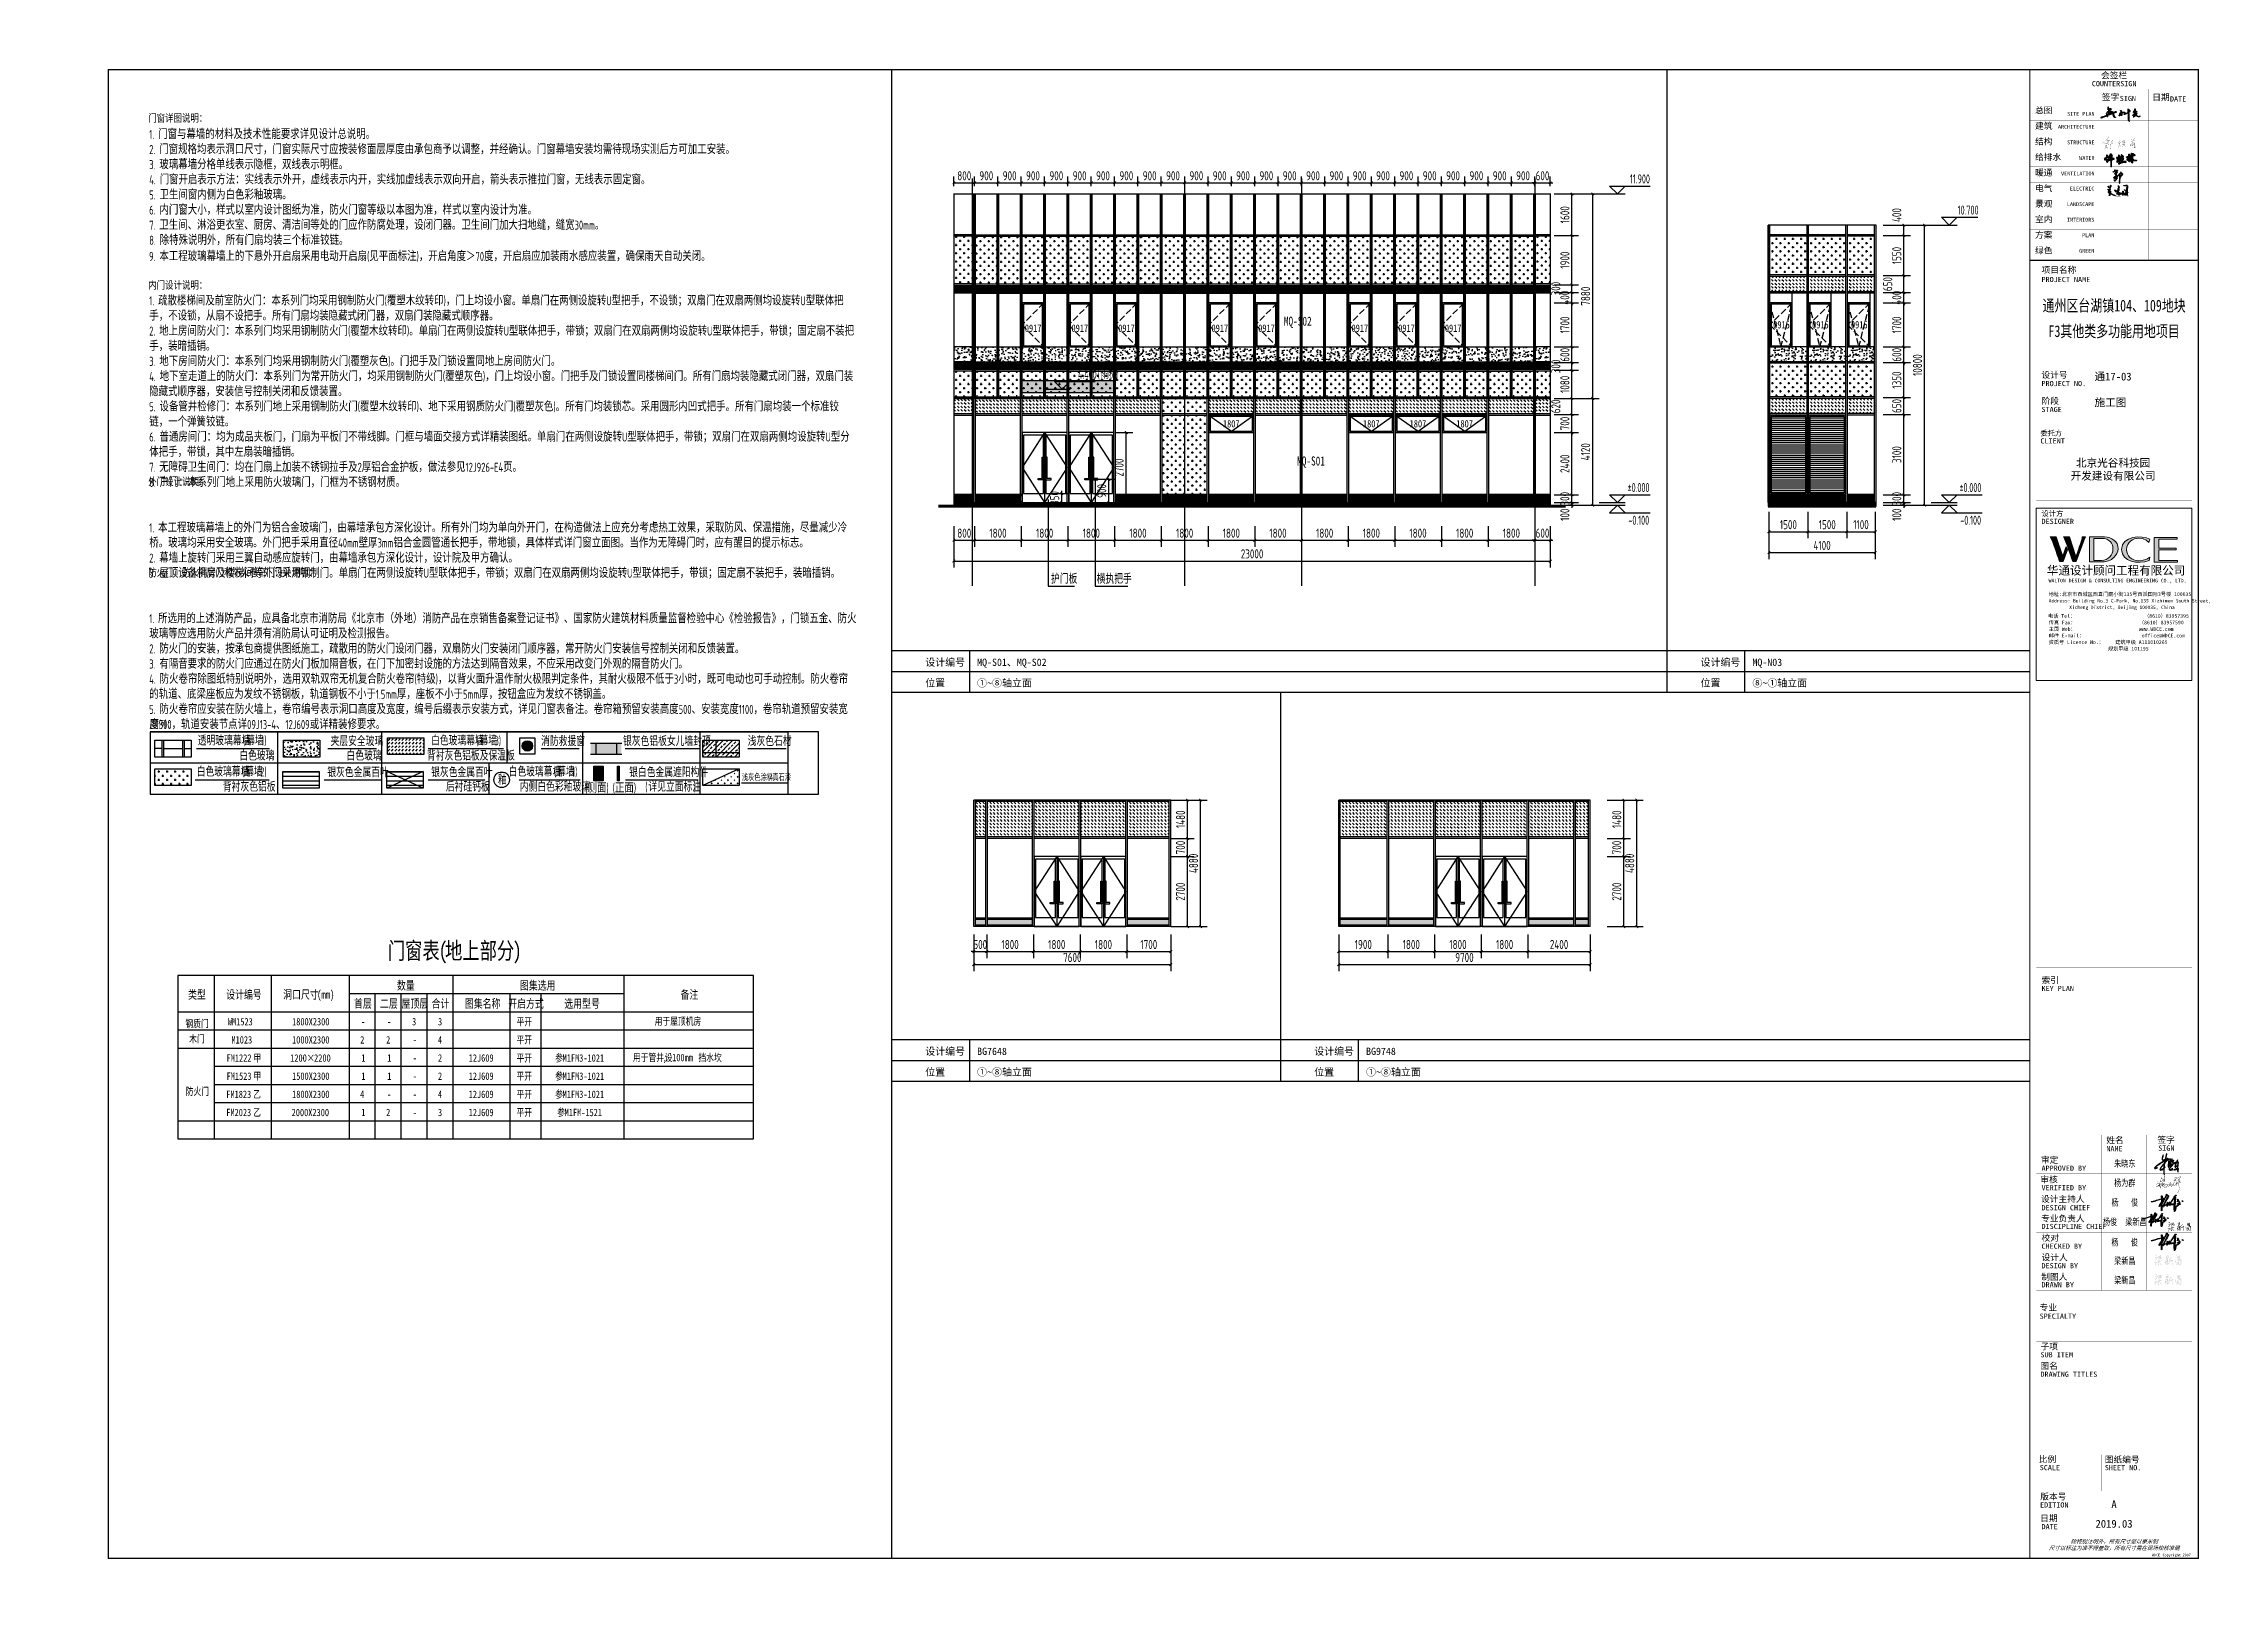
# Model space of a CAD drawing. Extents: x -280168 to 205214, y -148835 to -64913.
# Drawn here: x -280168 to -196063, y -148835 to -89430 of the extents above; entities that cross this region are included whole.
import ezdxf
from ezdxf.enums import TextEntityAlignment as Align
from ezdxf.xclip import XClip

# ---------------------------------------------------------------- set-up
doc = ezdxf.new("R2010")
doc.units = 0
doc.header["$LTSCALE"] = 1000
doc.header["$MEASUREMENT"] = 0
doc.header["$XCLIPFRAME"] = 0
doc.linetypes.add('ACAD_ISO05W100', pattern=[34, 24, -3, 0.5, -3, 0.5, -3])
doc.linetypes.add('DASH', pattern=[0.35, 0.25, -0.1])
for name, color, linetype in [('00-图签签名_10', 10, 'Continuous'), ('01-标注_尺寸', 124, 'Continuous'), ('01-标注_标高', 200, 'Continuous'), ('01-标注_符号', 200, 'Continuous'), ('02-TEXT_标注', 130, 'Continuous'), ('05-填充_156', 156, 'Continuous'), ('05-填充_18', 18, 'Continuous'), ('05-填充_天正', 14, 'Continuous'), ('A-0-图名图例', 2, 'Continuous'), ('A-C_玻璃幕墙', 140, 'Continuous'), ('A-C_窗', 140, 'Continuous'), ('A-C_门', 150, 'Continuous'), ('D-铝板', 181, 'Continuous'), ('E-立面轮廓', 241, 'Continuous'), ('PUB_TAB', 7, 'Continuous'), ('X-立面图例$0$01-标注_符号', 200, 'Continuous'), ('X-立面图例$0$02-TEXT_标注', 130, 'Continuous'), ('X-立面图例$0$03-表格_197', 197, 'Continuous'), ('X-立面图例$0$05-填充_156', 156, 'Continuous'), ('X-立面图例$0$05-填充_18', 18, 'Continuous'), ('X-立面图例$0$05-填充_天正', 26, 'Continuous'), ('X-立面图例$0$A-0-图名图例', 2, 'Continuous'), ('X-立面图例$0$A-C_玻璃幕墙', 140, 'Continuous'), ('X-立面图例$0$A-C_窗', 140, 'Continuous'), ('X-门窗表说明参照$0$A-0-图名图例', 2, 'Continuous')]:
    doc.layers.add(name, color=color, linetype=linetype)
doc.layers.add('04-不打印_辅助线', color=165, linetype='Continuous', plot=False)
doc.styles.add('_TCH_AXIS', font='STXIHEI_0.TTF', dxfattribs={"width": 0.75})
doc.styles.add('_TCH_DIM', font='ros1.shx', dxfattribs={"width": 0.75, "bigfont": 'jd.shx'})
doc.styles.add('_TCH_DIM_T3', font='ros1.shx', dxfattribs={"width": 0.85, "bigfont": 'jd.shx'})
doc.styles.add('_TCH_WDTABLE', font='STXIHEI_0.TTF', dxfattribs={"width": 0.75})
doc.styles.get("Standard").update_dxf_attribs({"font": 'STXIHEI_0.TTF', "width": 0.75})
doc.styles.add('X-立面图例$0$_TCH_LABEL', font='ROS1', dxfattribs={"width": 0.75, "bigfont": 'JD'})
doc.styles.add('X-立面图例$0$HT_HWXH', font='STXIHEI_0.TTF', dxfattribs={"width": 0.8})
doc.styles.add('X-立面图例$0$HT_JD', font='ROS1', dxfattribs={"width": 0.8, "bigfont": 'JD'})
doc.styles.add('X-门窗表说明-70$0$HT_JD', font='ROS1', dxfattribs={"width": 0.8, "bigfont": 'JD'})
doc.styles.add('X-门窗表说明参照$0$HT_HWXH', font='STXIHEI_0.TTF', dxfattribs={"width": 0.8})
doc.styles.add('X-门窗表说明参照$0$HT_JD', font='ROS1', dxfattribs={"width": 0.8, "bigfont": 'JD'})
doc.styles.add('华文细黑', font='STXIHEI_0.TTF', dxfattribs={"width": 0.75, "height": 10})
doc.styles.add('图签信息$0$hwxh', font='STXIHEI_0.TTF')
doc.styles.add('图签信息$0$华文细黑', font='STXIHEI_0.TTF', dxfattribs={"height": 10})
doc.dimstyles.new('_TCH_ARCH&&100', dxfattribs={"dimtxt": 350, "dimasz": 100, "dimexe": 250, "dimexo": 300, "dimgap": 100, "dimtad": 1, "dimdec": 0, "dimzin": 0, "dimdsep": 46, "dimtxsty": '_TCH_DIM_T3', "dimblk": 'ARCHTICK', "dimcen": 0.09, "dimclrt": 7, "dimazin": 2, "dimtfac": 1, "dimtdec": 0, "dimtix": 1, "dimtmove": 2, "dimatfit": 3, "dimfxl": 0, "dimtolj": 1, "dimtzin": 0, "dimarcsym": 0})
pattern_1 = [(0, (-5412.7, 190058.76), (158.75, 158.75), [79.375, -238.125]), (90, (-5373, 190019.08), (-158.75, 158.75), [79.375, -238.125])]
pattern_2 = [(315, (-5412.69, 195668.76), (134.703842, -3e-14), [95.25, -95.25])]
pattern_3 = [(0, (-3912.7, 190058.76), (158.75, 158.75), [79.375, -238.125]), (90, (-3873, 190019.08), (-158.75, 158.75), [79.375, -238.125])]
pattern_4 = [(315, (-3912.69, 195668.76), (134.703842, -3e-14), [95.25, -95.25])]
pattern_5 = [(0, (-2412.7, 190058.76), (158.75, 158.75), [79.375, -238.125]), (90, (-2373, 190019.08), (-158.75, 158.75), [79.375, -238.125])]
pattern_6 = [(315, (-2412.69, 195668.76), (134.703842, -3e-14), [95.25, -95.25])]
pattern_7 = [(45, (-849.99, -261.96), (-112.253, 112.253), [])]
pattern_8 = [(45, (-843.80595, -349.1901), (-0.088388348, 0.088388348), [])]
pattern_9 = [(45, (41410, 5700), (-70160, 70160), [])]

msp = doc.modelspace()

# ---------------------------------------------------------------- texts
at = {"layer": '00-图签签名_10', "char_height": 260, "attachment_point": 5, "style": '华文细黑'}
for s, insert, width in [('朱晓东', (-199903.6, -132621.8), 14747.11), ('杨为群', (-199903.6, -133371.8), 3209.775), ('杨   俊', (-199903.6, -134121.8), 12329.131), ('杨俊  梁新昌', (-199903.6, -134871.8), 13102.125), ('杨   俊', (-199906.4, -135659.7), 4794.403), ('梁新昌', (-199903.6, -136371.8), 6894.288), ('梁新昌', (-199903.6, -137121.8), 7674.889)]:
    msp.add_mtext(s, dxfattribs=dict(at, insert=insert, width=width))
at = {"layer": '01-标注_符号', "color": 7, "width": 0.75}
for s, p in [('MQ-S02', (-232334.9, -100306.4)), ('MQ-S01', (-231823.1, -105696.1))]:
    msp.add_text(s, height=350, dxfattribs=at).set_placement(p)
at = {"layer": '02-TEXT_标注', "style": '_TCH_DIM'}
for s, height, width, p in [('11.900', 350, 0.6375, (-218989.3, -94821.2)), ('10.700', 350, 0.6375, (-206349.8, -96021.2)), ('4.400', 350, 0.6375, (-240273.8, -102351.2)), ('(', 350, 0.6375, (-239519, -102351.2)), ('雨棚', 347.29, 0.75, (-239414.9, -102351.2)), (')', 350, 0.6375, (-238832.9, -102351.2)), ('%%P0.000', 350, 0.6375, (-219078.5, -106721.2)), ('%%P0.000', 350, 0.6375, (-206278, -106721.2)), ('-0.100', 350, 0.6375, (-219048.8, -107981.2)), ('-0.100', 350, 0.6375, (-206248.3, -107981.2)), ('护门板', 347.29, 0.75, (-241316, -110248.6)), ('横执把手', 347.29, 0.75, (-239555, -110248.6))]:
    msp.add_text(s, height=height, dxfattribs=dict(at, width=width)).set_placement(p)
at = {"layer": '02-TEXT_标注', "linetype": 'ACAD_ISO05W100', "style": '_TCH_AXIS'}
for s, p in [('设计编号', (-246165.1, -113422.1)), ('MQ-S01、MQ-S02', (-244165.1, -113422.1)), ('设计编号', (-216265.1, -113422.1)), ('MQ-N03', (-214265.1, -113422.1)), ('位置', (-246165.1, -114222.1)), ('①~⑧轴立面', (-244165.1, -114222.1)), ('位置', (-216265.1, -114222.1)), ('⑧~①轴立面', (-214265.1, -114222.1)), ('设计编号', (-246165.1, -128422.1)), ('BG7648', (-244165.1, -128422.1)), ('设计编号', (-231165.1, -128422.1)), ('BG9748', (-229165.1, -128422.1)), ('位置', (-246165.1, -129222.1)), ('①~⑧轴立面', (-244165.1, -129222.1)), ('位置', (-231165.1, -129222.1)), ('①~⑧轴立面', (-229165.1, -129222.1))]:
    msp.add_text(s, height=281.25, dxfattribs=at).set_placement(p)
at = {"layer": 'PUB_TAB', "style": '_TCH_WDTABLE', "width": 0.75}
for s, height, p in [('门窗表', 652.4, (-266893.3, -124727.1)), ('(', 652.4, (-264928.2, -124727.1)), ('地上部分', 652.4, (-264686.5, -124727.1)), (')', 652.4, (-262066.4, -124727.1)), ('类型', 326.2, (-274595, -126256.8)), ('设计编号', 326.2, (-273126.3, -126256.8)), ('洞口尺寸', 326.2, (-270928.5, -126256.8)), ('(mm)', 326.2, (-269618.4, -126256.8)), ('数量', 326.2, (-266540.6, -125906.8)), ('图集选用', 326.2, (-261796.4, -125906.8)), ('备注', 326.2, (-255600.9, -126256.8)), ('WM1523', 285.43, (-273062.5, -127281.8)), ('1800X2300', 285.43, (-270585.3, -127281.8)), ('首层', 326.2, (-268196.6, -126606.8)), ('二层', 326.2, (-267195.2, -126606.8)), ('屋顶层', 326.2, (-266362.5, -126606.8)), ('合计', 326.2, (-265202.4, -126606.8)), ('图集名称', 326.2, (-263920.5, -126606.8)), ('开启方式', 326.2, (-262248.4, -126606.8)), ('平开', 285.43, (-261929.7, -127281.8)), ('选用型号', 326.2, (-260086.2, -126606.8)), ('用于屋顶机房', 285.43, (-256602, -127264)), ('钢质门', 285.43, (-274698.3, -127358.2)), ('木门', 285.43, (-274554.9, -127947.7)), ('M1023', 285.43, (-272923.8, -127981.8)), ('1000X2300', 285.43, (-270585.3, -127981.8)), ('2', 285.4, (-267957.9, -127981.8)), ('-', 285.4, (-267926.4, -127281.8)), ('2', 285.4, (-266957.9, -127981.8)), ('-', 285.4, (-266926.4, -127281.8)), ('3', 285.4, (-265956.9, -127281.8)), ('4', 285.4, (-264959.9, -127981.8)), ('3', 285.4, (-264956.9, -127281.8)), ('FM1222', 285.43, (-273110.3, -128681.8)), ('甲', 285.4, (-272072.9, -128681.8)), ('1200', 285.43, (-270657.4, -128681.8)), ('×', 285.4, (-270022.4, -128681.8)), ('2200', 285.43, (-269735.8, -128681.8)), ('1', 285.4, (-267914.3, -128681.8)), ('1', 285.4, (-266914.3, -128681.8)), ('-', 285.4, (-265926.4, -127981.8)), ('-', 285.4, (-265926.4, -128681.8)), ('2', 285.4, (-264957.9, -128681.8)), ('用于管井', 285.43, (-257439.5, -128664)), (',', 285.4, (-256293.2, -128664)), ('设', 285.4, (-256213.9, -128664)), ('100mm', 285.43, (-255927.3, -128664)), ('挡水坎', 285.43, (-254913.4, -128664)), ('FM1523', 285.43, (-273110.3, -129381.8)), ('甲', 285.4, (-272072.9, -129381.8)), ('1500X2300', 285.43, (-270585.3, -129381.8)), ('1', 285.4, (-267914.3, -129381.8)), ('1', 285.4, (-266914.3, -129381.8)), ('-', 285.4, (-265926.4, -129381.8)), ('2', 285.4, (-264957.9, -129381.8)), ('防火门', 285.43, (-274688.9, -129969.6)), ('FM1823', 285.43, (-273122.4, -130081.8)), ('乙', 285.4, (-272085, -130081.8)), ('1800X2300', 285.43, (-270585.3, -130081.8)), ('4', 285.4, (-267959.9, -130081.8)), ('-', 285.4, (-266926.4, -130081.8)), ('-', 285.4, (-265926.4, -130081.8)), ('4', 285.4, (-264959.9, -130081.8)), ('FM2023', 285.43, (-273122.4, -130781.8)), ('乙', 285.4, (-272085, -130781.8)), ('2000X2300', 285.43, (-270601.4, -130781.8)), ('1', 285.4, (-267914.3, -130781.8)), ('2', 285.4, (-266957.9, -130781.8)), ('-', 285.4, (-265926.4, -130781.8)), ('3', 285.4, (-264956.9, -130781.8))]:
    msp.add_text(s, height=height, dxfattribs=at).set_placement(p)
at = {"layer": 'PUB_TAB', "color": 1, "style": '_TCH_WDTABLE', "width": 0.75}
for s, height, p in [('平开', 285.43, (-261929.7, -127981.8)), ('12J609', 285.43, (-263773.5, -128681.8)), ('平开', 285.43, (-261929.7, -128681.8)), ('参', 285.4, (-260439, -128681.8)), ('M1FM3-1021', 285.43, (-260152.4, -128681.8)), ('12J609', 285.43, (-263773.5, -129381.8)), ('平开', 285.43, (-261929.7, -129381.8)), ('参', 285.4, (-260439, -129381.8)), ('M1FM3-1021', 285.43, (-260152.4, -129381.8)), ('12J609', 285.43, (-263773.5, -130081.8)), ('平开', 285.43, (-261929.7, -130081.8)), ('参', 285.4, (-260439, -130081.8)), ('M1FM3-1021', 285.43, (-260152.4, -130081.8)), ('12J609', 285.43, (-263773.5, -130781.8)), ('平开', 285.43, (-261929.7, -130781.8)), ('参', 285.4, (-260359.6, -130781.8)), ('M1FM-1521', 285.43, (-260073.1, -130781.8))]:
    msp.add_text(s, height=height, dxfattribs=at).set_placement(p)

# ---------------------------------------------------------------- blocks, each defined once
blk = doc.blocks.new('*U451')
at = {"layer": '05-填充_18', "const_width": 210}
blk.add_lwpolyline([(-870, 0), (870, 0)], dxfattribs=at)
blk = doc.blocks.new('*U452')
at = {"color": 0, "linetype": 'ByBlock', "lineweight": -2, "transparency": 16777216}
for p in [(-14400, 0), (-12600, 0), (-10800, 0), (-9000, 0), (-7200, 0), (-5400, 0), (-3600, 0), (-1800, 0), (0, 0)]:
    blk.add_blockref('*U451', p, dxfattribs=at)
blk = doc.blocks.new('*U467')
at = {"layer": '05-填充_18', "const_width": 240}
blk.add_lwpolyline([(-420, 0), (420, 0)], dxfattribs=at)
blk = doc.blocks.new('*U468')
at = {"layer": '05-填充_18', "color": 0, "linetype": 'ByBlock', "lineweight": -2, "transparency": 16777216}
for p in [(0, 0), (900, 0), (1800, 0), (2700, 0), (3600, 0), (4500, 0), (5400, 0), (6300, 0), (7200, 0), (8100, 0), (9000, 0), (9900, 0), (10800, 0), (11700, 0), (12600, 0), (13500, 0), (14400, 0), (15300, 0), (16200, 0), (17100, 0), (18000, 0), (18900, 0), (19800, 0), (20700, 0)]:
    blk.add_blockref('*U467', p, dxfattribs=at)
blk = doc.blocks.new('*U479')
at = {"layer": '05-填充_18', "const_width": 240}
blk.add_lwpolyline([(-420, 0), (420, 0)], dxfattribs=at)
blk = doc.blocks.new('*U480')
at = {"layer": '05-填充_18', "color": 0, "linetype": 'ByBlock', "lineweight": -2, "transparency": 16777216}
for p in [(0, 0), (900, 0), (1800, 0), (2700, 0), (3600, 0), (4500, 0), (5400, 0), (6300, 0), (7200, 0), (8100, 0), (9000, 0), (9900, 0), (10800, 0), (11700, 0), (12600, 0), (13500, 0), (14400, 0), (15300, 0), (16200, 0), (17100, 0), (18000, 0), (18900, 0), (19800, 0), (20700, 0)]:
    blk.add_blockref('*U479', p, dxfattribs=at)
blk = doc.blocks.new('*U453')
at = {"layer": 'A-C_玻璃幕墙'}
for p, q in [((-30, -2025), (-30, 1995)), ((30, -2025), (30, 1995))]:
    blk.add_line(p, q, dxfattribs=at)
blk = doc.blocks.new('*U454')
at = {"layer": 'A-C_玻璃幕墙', "color": 0, "linetype": 'ByBlock', "lineweight": -2, "transparency": 16777216}
for p in [(-21600, 0), (-19800, 0), (-18000, 0), (-16200, 0), (-14400, 0), (-12600, 0), (-10800, 0), (-9000, 0), (-7200, 0), (-5400, 0), (-3600, 0), (-1800, 0), (0, 0)]:
    blk.add_blockref('*U453', p, dxfattribs=at)
blk = doc.blocks.new('*U455')
at = {"layer": 'A-C_玻璃幕墙'}
for p, q in [((-870, 30), (870, 30)), ((-870, -30), (870, -30))]:
    blk.add_line(p, q, dxfattribs=at)
blk = doc.blocks.new('*U456')
at = {"layer": 'A-C_玻璃幕墙', "color": 0, "linetype": 'ByBlock', "lineweight": -2, "transparency": 16777216}
for p in [(-14400, 0), (-12600, 0), (-10800, 0), (-9000, 0), (-7200, 0), (-5400, 0), (-3600, 0), (-1800, 0), (0, 0)]:
    blk.add_blockref('*U455', p, dxfattribs=at)
blk = doc.blocks.new('*U457')
at = {"layer": 'A-C_玻璃幕墙'}
for p, q in [((-870, 30), (870, 30)), ((-870, -30), (870, -30))]:
    blk.add_line(p, q, dxfattribs=at)
blk = doc.blocks.new('*U458')
at = {"layer": 'A-C_玻璃幕墙', "color": 0, "linetype": 'ByBlock', "lineweight": -2, "transparency": 16777216}
for p in [(-14400, 0), (-12600, 0), (-10800, 0), (-9000, 0), (-7200, 0), (-5400, 0), (-3600, 0), (-1800, 0), (0, 0)]:
    blk.add_blockref('*U457', p, dxfattribs=at)
blk = doc.blocks.new('*U459')
at = {"layer": 'A-C_玻璃幕墙'}
for p, q in [((-870, 30), (870, 30)), ((-870, -30), (870, -30))]:
    blk.add_line(p, q, dxfattribs=at)
blk = doc.blocks.new('*U460')
at = {"layer": 'A-C_玻璃幕墙', "color": 0, "linetype": 'ByBlock', "lineweight": -2, "transparency": 16777216}
for p in [(-19800, 0), (-18000, 0), (-16200, 0), (-14400, 0), (-12600, 0), (-10800, 0), (-9000, 0), (-7200, 0), (-5400, 0), (-3600, 0), (-1800, 0), (0, 0)]:
    blk.add_blockref('*U459', p, dxfattribs=at)
blk = doc.blocks.new('*U463')
at = {"layer": 'A-C_玻璃幕墙'}
for p, q in [((-420, 30), (420, 30)), ((-420, -30), (420, -30))]:
    blk.add_line(p, q, dxfattribs=at)
blk = doc.blocks.new('*U464')
at = {"layer": 'A-C_玻璃幕墙', "color": 0, "linetype": 'ByBlock', "lineweight": -2, "transparency": 16777216}
for p in [(0, 0), (900, 0), (1800, 0), (2700, 0), (3600, 0), (4500, 0), (5400, 0), (6300, 0), (7200, 0), (8100, 0), (9000, 0), (9900, 0), (10800, 0), (11700, 0), (12600, 0), (13500, 0), (14400, 0), (15300, 0), (16200, 0), (17100, 0), (18000, 0), (18900, 0), (19800, 0), (20700, 0)]:
    blk.add_blockref('*U463', p, dxfattribs=at)
blk = doc.blocks.new('*U469')
at = {"layer": 'A-C_玻璃幕墙'}
for p, q in [((-420, 30), (420, 30)), ((-420, -30), (420, -30))]:
    blk.add_line(p, q, dxfattribs=at)
blk = doc.blocks.new('*U470')
at = {"layer": 'A-C_玻璃幕墙', "color": 0, "linetype": 'ByBlock', "lineweight": -2, "transparency": 16777216}
for p in [(0, 0), (900, 0), (1800, 0), (2700, 0), (3600, 0), (4500, 0), (5400, 0), (6300, 0), (7200, 0), (8100, 0), (9000, 0), (9900, 0), (10800, 0), (11700, 0), (12600, 0), (13500, 0), (14400, 0), (15300, 0), (16200, 0), (17100, 0), (18000, 0), (18900, 0), (19800, 0), (20700, 0)]:
    blk.add_blockref('*U469', p, dxfattribs=at)
blk = doc.blocks.new('*U471')
at = {"layer": 'A-C_玻璃幕墙'}
blk.add_line((-420, 0), (420, 0), dxfattribs=at)
blk = doc.blocks.new('*U472')
at = {"layer": 'A-C_玻璃幕墙', "color": 0, "linetype": 'ByBlock', "lineweight": -2, "transparency": 16777216}
for p in [(0, 0), (900, 0), (1800, 0), (2700, 0), (3600, 0), (4500, 0), (5400, 0), (6300, 0), (7200, 0), (8100, 0), (9000, 0), (9900, 0), (10800, 0), (11700, 0), (12600, 0), (13500, 0), (14400, 0), (15300, 0), (16200, 0), (17100, 0), (18000, 0), (18900, 0), (19800, 0), (20700, 0)]:
    blk.add_blockref('*U471', p, dxfattribs=at)
blk = doc.blocks.new('*U473')
at = {"layer": 'A-C_玻璃幕墙'}
for p, q in [((-420, 30), (420, 30)), ((-420, -30), (420, -30))]:
    blk.add_line(p, q, dxfattribs=at)
blk = doc.blocks.new('*U474')
at = {"layer": 'A-C_玻璃幕墙', "color": 0, "linetype": 'ByBlock', "lineweight": -2, "transparency": 16777216}
for p in [(0, 0), (900, 0), (1800, 0), (2700, 0), (3600, 0), (4500, 0), (5400, 0), (6300, 0), (7200, 0), (8100, 0), (9000, 0), (9900, 0), (10800, 0), (11700, 0), (12600, 0), (13500, 0), (14400, 0), (15300, 0), (16200, 0), (17100, 0), (18000, 0), (18900, 0), (19800, 0), (20700, 0)]:
    blk.add_blockref('*U473', p, dxfattribs=at)
blk = doc.blocks.new('*U475')
at = {"layer": 'A-C_玻璃幕墙'}
for p, q in [((-420, 30), (420, 30)), ((-420, -30), (420, -30))]:
    blk.add_line(p, q, dxfattribs=at)
blk = doc.blocks.new('*U476')
at = {"layer": 'A-C_玻璃幕墙', "color": 0, "linetype": 'ByBlock', "lineweight": -2, "transparency": 16777216}
for p in [(0, 0), (900, 0), (1800, 0), (2700, 0), (3600, 0), (4500, 0), (5400, 0), (6300, 0), (7200, 0), (8100, 0), (9000, 0), (9900, 0), (10800, 0), (11700, 0), (12600, 0), (13500, 0), (14400, 0), (15300, 0), (16200, 0), (17100, 0), (18000, 0), (18900, 0), (19800, 0), (20700, 0)]:
    blk.add_blockref('*U475', p, dxfattribs=at)
blk = doc.blocks.new('*U477')
at = {"layer": 'A-C_玻璃幕墙'}
for p, q in [((-420, 30), (420, 30)), ((-420, -30), (420, -30))]:
    blk.add_line(p, q, dxfattribs=at)
blk = doc.blocks.new('*U478')
at = {"layer": 'A-C_玻璃幕墙', "color": 0, "linetype": 'ByBlock', "lineweight": -2, "transparency": 16777216}
for p in [(0, 0), (900, 0), (1800, 0), (2700, 0), (3600, 0), (4500, 0), (5400, 0), (6300, 0), (7200, 0), (8100, 0), (9000, 0), (9900, 0), (10800, 0), (11700, 0), (12600, 0), (13500, 0), (14400, 0), (15300, 0), (16200, 0), (17100, 0), (18000, 0), (18900, 0), (19800, 0), (20700, 0)]:
    blk.add_blockref('*U477', p, dxfattribs=at)
blk = doc.blocks.new('*U461')
at = {"layer": '05-填充_18', "const_width": 60}
blk.add_lwpolyline([(0, -2025), (0, 5855)], dxfattribs=at)
at = {"layer": 'D-铝板'}
for p, q in [((-30, -2025), (-30, 5855)), ((30, -2025), (30, 5855))]:
    blk.add_line(p, q, dxfattribs=at)
blk = doc.blocks.new('*U462')
at = {"layer": 'D-铝板', "color": 0, "linetype": 'ByBlock', "lineweight": -2, "transparency": 16777216}
for p in [(0, 0), (900, 0), (1800, 0), (2700, 0), (3600, 0), (4500, 0), (5400, 0), (6300, 0), (7200, 0), (8100, 0), (9000, 0), (9900, 0), (10800, 0), (11700, 0), (12600, 0), (13500, 0), (14400, 0), (15300, 0), (16200, 0), (17100, 0), (18000, 0), (18900, 0), (19800, 0), (20700, 0), (21600, 0)]:
    blk.add_blockref('*U461', p, dxfattribs=at)
blk = doc.blocks.new('*U465')
at = {"layer": '05-填充_天正'}
h = blk.add_hatch(dxfattribs=at)
h.set_pattern_fill('AR-CONC', color=256, scale=200)
h.set_pattern_definition([(50, (-156128.72, 161537.9), (364.36934, -31.87817), [38.1, -419.1]), (355, (-156128.72, 161537.9), (-70.48565, 382.1133), [30.48, -335.28]), (100.451, (-156098.36, 161535.23), (293.885, 350.2334), [32.38, -356.18]), (46.1842, (-156128.7, 161639.5), (542.1581, -84.0847), [57.15, -628.65]), (96.6356, (-156083.54, 161632.5), (474.8085, 494.8511), [48.57, -534.27]), (351.184, (-156128.7, 161639.5), (474.8092, 494.8502), [45.72, -502.92]), (21, (-156077.92, 161614.1), (303.22976, -204.53104), [38.1, -419.1]), (326, (-156077.92, 161614.1), (123.60406, 368.37593), [30.48, -335.28]), (71.4514, (-156052.65, 161597.04), (426.833, 163.8457), [32.38, -356.18]), (37.5, (-156128.72, 161537.89), (6.17721, 169.11008), [0, -331.216, 0, -340.36, 0, -336.55]), (7.5, (-156128.72, 161537.89), (133.63933, 200.36115), [0, -194.056, 0, -323.596, 0, -128.27]), (327.5, (-156242, 161537.89), (271.18119, -11.45749), [0, -127, 0, -396.24, 0, -525.78]), (317.5, (-156292.8, 161537.89), (296.25836, 50.85298), [0, -165.1, 0, -263.144, 0, -373.38])])
h.paths.add_polyline_path([(-420, 285), (420, 285), (420, -285), (-420, -285)])
blk = doc.blocks.new('*U466')
at = {"color": 0, "linetype": 'ByBlock', "lineweight": -2, "transparency": 16777216}
for p in [(0, 0), (900, 0), (1800, 0), (2700, 0), (3600, 0), (4500, 0), (5400, 0), (6300, 0), (7200, 0), (8100, 0), (9000, 0), (9900, 0), (10800, 0), (11700, 0), (12600, 0), (13500, 0), (14400, 0), (15300, 0), (16200, 0), (17100, 0), (18000, 0), (18900, 0), (19800, 0), (20700, 0)]:
    blk.add_blockref('*U465', p, dxfattribs=at)
blk = doc.blocks.new('A$C63224D34')
for points in [[(-10, -2075), (830, -2075), (830, -375), (-10, -375)], [(40, -2025), (780, -2025), (780, -425), (40, -425)]]:
    blk.add_lwpolyline(points, close=True)
at = {"linetype": 'DASH'}
blk.add_lwpolyline([(830, -375), (-10, -1225), (830, -2075)], dxfattribs=at)
at = {"layer": '04-不打印_辅助线', "width": 0.75}
blk.add_text('0917', height=285.4, dxfattribs=at).set_placement((95, -1491))
blk = doc.blocks.new('*U481')
at = {"layer": 'A-C_玻璃幕墙'}
for p, q in [((-420, 30), (420, 30)), ((-420, -30), (420, -30))]:
    blk.add_line(p, q, dxfattribs=at)
blk = doc.blocks.new('*U482')
at = {"layer": 'A-C_玻璃幕墙', "color": 0, "linetype": 'ByBlock', "lineweight": -2, "transparency": 16777216}
for p in [(0, 0), (900, 0), (1800, 0), (2700, 0), (3600, 0), (4500, 0), (5400, 0), (6300, 0), (7200, 0), (8100, 0), (9000, 0), (9900, 0), (10800, 0), (11700, 0), (12600, 0), (13500, 0), (14400, 0), (15300, 0), (16200, 0), (17100, 0), (18000, 0), (18900, 0), (19800, 0), (20700, 0)]:
    blk.add_blockref('*U481', p, dxfattribs=at)
blk = doc.blocks.new('*U483')
at = {"layer": '05-填充_156'}
h = blk.add_hatch(dxfattribs=at)
h.set_pattern_fill('CROSS', color=136, scale=100)
h.set_pattern_definition([(0, (-156128.72, 157902.89), (158.75, 158.75), [79.375, -238.125]), (90, (-156089.03, 157863.2), (-158.75, 158.75), [79.375, -238.125])])
h.paths.add_polyline_path([(-420, 920), (420, 920), (420, -920), (-420, -920)])
blk = doc.blocks.new('*U484')
at = {"color": 0, "linetype": 'ByBlock', "lineweight": -2, "transparency": 16777216}
for p in [(0, 0), (900, 0), (1800, 0), (2700, 0), (3600, 0), (4500, 0), (5400, 0), (6300, 0), (7200, 0), (8100, 0), (9000, 0), (9900, 0), (10800, 0), (11700, 0), (12600, 0), (13500, 0), (14400, 0), (15300, 0), (16200, 0), (17100, 0), (18000, 0), (18900, 0), (19800, 0), (20700, 0)]:
    blk.add_blockref('*U483', p, dxfattribs=at)
blk = doc.blocks.new('A$C649D47EF')
for points in [[(-1735, 0), (5, 0), (5, 670), (-1735, 670)], [(-1685, 50), (-45, 50), (-45, 620), (-1685, 620)]]:
    blk.add_lwpolyline(points, close=True)
for points in [[(-1735, 670), (-865, 50)], [(-865, 50), (5, 670)]]:
    blk.add_lwpolyline(points)
at = {"layer": '04-不打印_辅助线', "width": 0.75}
blk.add_text('1807', height=285.4, dxfattribs=at).set_placement((-1188, 199))
blk = doc.blocks.new('*U485')
at = {"layer": 'A-C_窗'}
blk.add_blockref('A$C649D47EF', (865, -335), dxfattribs=at)
blk = doc.blocks.new('*U486')
at = {"color": 0, "linetype": 'ByBlock', "lineweight": -2, "transparency": 16777216}
for p in [(0, 0), (1800, 0), (3600, 0)]:
    blk.add_blockref('*U485', p, dxfattribs=at)
blk = doc.blocks.new('*U487')
at = {"layer": 'A-C_窗'}
blk.add_blockref('A$C649D47EF', (865, -335), dxfattribs=at)
blk = doc.blocks.new('*U488')
at = {"color": 0, "linetype": 'ByBlock', "lineweight": -2, "transparency": 16777216}
blk.add_blockref('*U487', (0, 0), dxfattribs=at)
blk = doc.blocks.new('图签信息$0$WDCE Copyright200X')
at = {"const_width": 0.016}
blk.add_lwpolyline([(-10.6, 1.26, 1), (-11.4, 1.26, 1)], format="xyb", close=True, dxfattribs=at)
at = {"style": '图签信息$0$华文细黑'}
for s, p in [('WDCE ', (-11.46, 0.5)), ('     Copyright ', (-3.51, 0.5))]:
    blk.add_text(s, height=1, dxfattribs=at).set_placement(p, align=Align.BOTTOM_RIGHT)
blk.add_text('c', height=0.6, dxfattribs=at).set_placement((-11.04, 1.35), align=Align.MIDDLE_CENTER)
blk.add_attdef('200X', text='', height=1, dxfattribs=at).set_placement((-0.45, 0.5), align=Align.BOTTOM_RIGHT)
blk = doc.blocks.new('图签信息$0$logo2')
h = blk.add_hatch(color=7)
h.paths.add_polyline_path([(19.02, -7.36), (15.84, -7.36), (15.84, -3.97), (18.97, -3.97), (18.97, -4.24), (16.46, -4.24), (16.46, -5.45), (18.81, -5.45), (18.81, -5.69), (16.47, -5.69), (16.47, -7.12), (19.02, -7.12)])
edge = h.paths.add_edge_path()
edge.add_spline(control_points=[(15.26, -4.21), (15.26, -4.21), (15.13, -4.65), (15.13, -4.65), (15.13, -4.65), (14.62, -4.1), (13.73, -4.1), (13.04, -4.1), (12.07, -4.54), (12.08, -5.62), (12.08, -6.49), (12.77, -7.16), (13.73, -7.17), (14.66, -7.17), (15.23, -6.68), (15.23, -6.68), (15.23, -6.68), (15.16, -7.11), (15.16, -7.11), (13.63, -7.7), (11.42, -7.29), (11.41, -5.64), (11.4, -3.72), (14.16, -3.66), (15.26, -4.21)], knot_values=[0, 0, 0, 0, 1, 1, 1, 2, 2, 2, 3, 3, 3, 4, 4, 4, 5, 5, 5, 6, 6, 6, 7, 7, 7, 8, 8, 8, 8], degree=3, periodic=0)
edge = h.paths.add_edge_path(flags=16)
edge.add_spline(control_points=[(10.23, -5.57), (10.23, -5.16), (10.12, -4.83), (9.9, -4.58), (9.63, -4.27), (9.23, -4.12), (8.69, -4.12), (8.69, -4.12), (7.64, -4.12), (7.64, -4.12), (7.64, -4.12), (7.64, -7.1), (7.64, -7.1), (7.64, -7.1), (8.66, -7.1), (8.66, -7.1), (9.13, -7.1), (9.52, -6.93), (9.82, -6.6), (10.09, -6.31), (10.23, -5.96), (10.23, -5.57)], knot_values=[0, 0, 0, 0, 1, 1, 1, 2, 2, 2, 3, 3, 3, 4, 4, 4, 5, 5, 5, 6, 6, 6, 7, 7, 7, 7], degree=3, periodic=0)
edge = h.paths.add_edge_path()
edge.add_spline(control_points=[(10.92, -5.51), (10.92, -5.96), (10.72, -6.37), (10.34, -6.72), (9.92, -7.1), (9.41, -7.29), (8.82, -7.29), (8.82, -7.29), (7.03, -7.29), (7.03, -7.29), (7.03, -7.29), (7.03, -3.92), (7.03, -3.92), (7.03, -3.92), (9.1, -3.92), (9.1, -3.92), (9.59, -3.92), (10.01, -4.06), (10.36, -4.34), (10.73, -4.64), (10.92, -5.03), (10.92, -5.51)], knot_values=[0, 0, 0, 0, 1, 1, 1, 2, 2, 2, 3, 3, 3, 4, 4, 4, 5, 5, 5, 6, 6, 6, 7, 7, 7, 7], degree=3, periodic=0)
at = {"lineweight": 0}
blk.add_lwpolyline([(19.02, -7.36), (15.84, -7.36), (15.84, -3.97), (18.97, -3.97), (18.97, -4.24), (16.46, -4.24), (16.46, -5.45), (18.81, -5.45), (18.81, -5.69), (16.47, -5.69), (16.47, -7.12), (19.02, -7.12), (19.02, -7.36)], dxfattribs=at)
for points, knots in [([(10.92, -5.51), (10.92, -5.96), (10.72, -6.37), (10.34, -6.72), (9.92, -7.1), (9.41, -7.29), (8.82, -7.29), (8.82, -7.29), (7.03, -7.29), (7.03, -7.29), (7.03, -7.29), (7.03, -3.92), (7.03, -3.92), (7.03, -3.92), (9.1, -3.92), (9.1, -3.92), (9.59, -3.92), (10.01, -4.06), (10.36, -4.34), (10.73, -4.64), (10.92, -5.03), (10.92, -5.51)], [0, 0, 0, 0, 1, 1, 1, 2, 2, 2, 3, 3, 3, 4, 4, 4, 5, 5, 5, 6, 6, 6, 7, 7, 7, 7]), ([(10.23, -5.57), (10.23, -5.16), (10.12, -4.83), (9.9, -4.58), (9.63, -4.27), (9.23, -4.12), (8.69, -4.12), (8.69, -4.12), (7.64, -4.12), (7.64, -4.12), (7.64, -4.12), (7.64, -7.1), (7.64, -7.1), (7.64, -7.1), (8.66, -7.1), (8.66, -7.1), (9.13, -7.1), (9.52, -6.93), (9.82, -6.6), (10.09, -6.31), (10.23, -5.96), (10.23, -5.57)], [0, 0, 0, 0, 1, 1, 1, 2, 2, 2, 3, 3, 3, 4, 4, 4, 5, 5, 5, 6, 6, 6, 7, 7, 7, 7]), ([(15.26, -4.21), (15.26, -4.21), (15.13, -4.65), (15.13, -4.65), (15.13, -4.65), (14.62, -4.1), (13.73, -4.1), (13.04, -4.1), (12.07, -4.54), (12.08, -5.62), (12.08, -6.49), (12.77, -7.16), (13.73, -7.17), (14.66, -7.17), (15.23, -6.68), (15.23, -6.68), (15.23, -6.68), (15.16, -7.11), (15.16, -7.11), (13.63, -7.7), (11.42, -7.29), (11.41, -5.64), (11.4, -3.72), (14.16, -3.66), (15.26, -4.21)], [0, 0, 0, 0, 1, 1, 1, 2, 2, 2, 3, 3, 3, 4, 4, 4, 5, 5, 5, 6, 6, 6, 7, 7, 7, 8, 8, 8, 8])]:
    blk.add_open_spline(points, degree=3, knots=knots, dxfattribs=at)
blk = doc.blocks.new('图签信息$0$logo1')
h = blk.add_hatch(color=8)
edge = h.paths.add_edge_path()
edge.add_spline(control_points=[(3.86, -5.21), (3.63, -5.88), (3.39, -6.56), (3.39, -6.56), (3.39, -6.56), (2.5, -3.91), (2.5, -3.91), (2.5, -3.91), (1.8, -3.91), (1.69, -3.91), (2.02, -4.39), (2.95, -7.27), (2.95, -7.27), (2.95, -7.27), (3.44, -7.27), (3.44, -7.27), (3.44, -7.27), (4.03, -5.66), (4.03, -5.66), (4.03, -5.66), (3.86, -5.21), (3.86, -5.21)], knot_values=[0, 0, 0, 0, 1, 1, 1, 2, 2, 2, 3, 3, 3, 4, 4, 4, 5, 5, 5, 6, 6, 6, 7, 7, 7, 7], degree=3, periodic=0)
h = blk.add_hatch(color=7)
edge = h.paths.add_edge_path()
edge.add_spline(control_points=[(6.04, -3.91), (6.09, -4.1), (5.2, -6.56), (5.2, -6.56), (5.2, -6.56), (4.3, -3.91), (4.3, -3.91), (4.3, -3.91), (3.6, -3.91), (3.49, -3.91), (3.82, -4.39), (4.75, -7.27), (4.75, -7.27), (4.75, -7.27), (5.24, -7.27), (5.24, -7.27), (5.24, -7.27), (6.33, -4.3), (6.33, -4.3), (6.33, -4.3), (6.48, -3.91), (6.48, -3.91), (6.48, -3.91), (6.21, -3.91), (6.04, -3.91)], knot_values=[0, 0, 0, 0, 1, 1, 1, 2, 2, 2, 3, 3, 3, 4, 4, 4, 5, 5, 5, 6, 6, 6, 7, 7, 7, 8, 8, 8, 8], degree=3, periodic=0)
at = {"color": 8, "lineweight": 0}
blk.add_open_spline([(3.86, -5.21), (3.63, -5.88), (3.39, -6.56), (3.39, -6.56), (3.39, -6.56), (2.5, -3.91), (2.5, -3.91), (2.5, -3.91), (1.8, -3.91), (1.69, -3.91), (2.02, -4.39), (2.95, -7.27), (2.95, -7.27), (2.95, -7.27), (3.44, -7.27), (3.44, -7.27), (3.44, -7.27), (4.03, -5.66), (4.03, -5.66), (4.03, -5.66), (3.86, -5.21), (3.86, -5.21)], degree=3, knots=[0, 0, 0, 0, 1, 1, 1, 2, 2, 2, 3, 3, 3, 4, 4, 4, 5, 5, 5, 6, 6, 6, 7, 7, 7, 7], dxfattribs=at)
at = {"lineweight": 0}
blk.add_open_spline([(6.04, -3.91), (6.09, -4.1), (5.2, -6.56), (5.2, -6.56), (5.2, -6.56), (4.3, -3.91), (4.3, -3.91), (4.3, -3.91), (3.6, -3.91), (3.49, -3.91), (3.82, -4.39), (4.75, -7.27), (4.75, -7.27), (4.75, -7.27), (5.24, -7.27), (5.24, -7.27), (5.24, -7.27), (6.33, -4.3), (6.33, -4.3), (6.33, -4.3), (6.48, -3.91), (6.48, -3.91), (6.48, -3.91), (6.21, -3.91), (6.04, -3.91)], degree=3, knots=[0, 0, 0, 0, 1, 1, 1, 2, 2, 2, 3, 3, 3, 4, 4, 4, 5, 5, 5, 6, 6, 6, 7, 7, 7, 8, 8, 8, 8], dxfattribs=at)
blk.add_blockref('图签信息$0$logo2', (0, 0))
blk = doc.blocks.new('图签信息$0$时间-logo')
at = {"layer": 'Defpoints', "lineweight": 0}
blk.add_lwpolyline([(0, -23.46), (-21.17, -23.46), (-21.17, 0), (0, 0), (0, -23.46)], dxfattribs=at)
blk.add_blockref('图签信息$0$logo1', (-20.97, 0))
at = {"style": '图签信息$0$hwxh'}
for s, height, p in [('华通设计顾问工程有限公司 ', 1.15, (-19.73, -9.05)), ('WALTON DESIGN & CONSULTING ENGINEERING CO., LTD.', 0.5, (-19.5, -10.1)), ('地址:北京市西城区西直门南小街135号西派国际3号楼 100035', 0.5, (-19.48, -11.94)), ('电话 Tel：                        （8610）83957395 ', 0.5, (-19.56, -14.91)), ('Address: Building No.3 C-Park, No.135 Xizhimen South Street, ', 0.47, (-19.48, -12.83)), ('Xicheng District, Beijing 100035, China ', 0.47, (-16.69, -13.72)), ('传真 Fax：                      （8610）83957590 ', 0.5, (-19.48, -15.8)), ('主页 Web：                      www.WDCE.com ', 0.5, (-19.48, -16.69)), ('邮件 E-mail：                    office@WDCE.com ', 0.5, (-19.48, -17.58)), ('资质号 Licence No.：    建筑甲级 A111010265 ', 0.5, (-19.48, -18.47)), ('   规划甲级 101195', 0.5, (-12.6, -19.36))]:
    blk.add_text(s, height=height, dxfattribs=at).set_placement(p)
blk = doc.blocks.new('图签信息')
at = {"const_width": 0.5}
for points in [[(-65, 574), (-65, 500.5), (0, 500.5), (0, 574)], [(-65, 0), (0, 0), (0, 500.5), (-65, 500.5)]]:
    blk.add_lwpolyline(points, close=True, dxfattribs=at)
at = {"const_width": 0.05}
for points in [[(-65, 566.5), (0, 566.5)], [(-39.14, 566.5), (-39.14, 500.5)], [(-19.1, 566.5), (-19.1, 500.5)], [(-65, 560.5), (0, 560.5)], [(-65, 554.5), (0, 554.5)], [(-65, 548.5), (0, 548.5)], [(-65, 542.5), (0, 542.5)], [(-65, 536.5), (0, 536.5)], [(-65, 530.5), (0, 530.5)], [(-65, 524.5), (0, 524.5)], [(-65, 518.5), (0, 518.5)], [(-65, 512.5), (0, 512.5)], [(-65, 512.5), (0, 512.5)], [(-65, 506.5), (0, 506.5)], [(-65, 500.5), (0, 500.5)], [(-62.5, 450.87), (-2.5, 450.87)], [(-62.5, 440.87), (-2.5, 440.87)], [(-2.5, 407.85), (-2.5, 436.12), (-62.5, 436.12), (-62.5, 407.85)], [(-62.5, 407.85), (-2.5, 407.85)], [(-62.5, 404.92), (-62.5, 227.83)], [(-62.5, 404.92), (-2.5, 404.92)], [(-62.5, 227.83), (-2.5, 227.83), (-2.5, 404.92)], [(-57.5, 338.36), (-7.5, 338.36)], [(-57.5, 288.83), (-7.5, 288.83)], [(-62.5, 227.83), (-2.5, 227.83)], [(-57.5, 234.85), (-7.5, 234.85)], [(-62.5, 217.74), (-2.5, 217.74)], [(-62.5, 103.26), (-2.5, 103.26), (-2.5, 163.26), (-62.5, 163.26), (-62.5, 103.26)], [(-37.5, 163.26), (-37.5, 103.26)], [(-20, 163.26), (-20, 103.26)], [(-62.5, 155.76), (-2.5, 155.76)], [(-62.5, 148.26), (-2.5, 148.26)], [(-62.5, 140.76), (-2.5, 140.76)], [(-62.5, 133.26), (-2.5, 133.26)], [(-62.5, 125.76), (-2.5, 125.76)], [(-62.5, 118.26), (-2.5, 118.26)], [(-62.5, 110.76), (-2.5, 110.76)], [(-62.5, 98.5), (-2.5, 98.5), (-2.5, 10), (-62.5, 10), (-62.5, 98.5)], [(-62.5, 83.5), (-2.5, 83.5)], [(-62.5, 76), (-2.5, 76)], [(-62.5, 40), (-2.5, 40)], [(-37.5, 40), (-37.5, 26)], [(-62.5, 26), (-2.5, 26)], [(-62.5, 18), (-2.5, 18)]]:
    blk.add_lwpolyline(points, dxfattribs=at)
at = {"ltscale": 0.001, "xscale": 2.834689937531525, "yscale": 2.834689937531525, "zscale": 2.834689937531525}
blk.add_blockref('图签信息$0$时间-logo', (-2.5, 404.92), dxfattribs=at)
blk.add_blockref('图签信息$0$WDCE Copyright200X', (-2.5, 0)).add_auto_attribs({'200X': '2007'})
at = {"style": '图签信息$0$华文细黑'}
for s, height, p in [('会签栏', 2.4, (-32.5, 573)), ('COUNTERSIGN', 2, (-32.5, 569.6))]:
    blk.add_text(s, height=height, dxfattribs=at).set_placement(p, align=Align.TOP_CENTER)
for s, height, p in [('签字', 2.4, (-37.22, 564.63)), ('SIGN', 2, (-30.32, 563.88)), ('日期', 2.4, (-17.79, 564.58)), ('DATE', 2, (-10.96, 563.7)), ('总图', 2.4, (-63, 559.5)), ('结构', 2.4, (-63, 547.5)), ('建筑', 2.4, (-63, 553.5)), ('给排水', 2.4, (-63, 541.5)), ('暖通', 2.4, (-63, 535.5)), ('景观', 2.4, (-63, 523.5)), ('电气', 2.4, (-63, 529.5)), ('室内', 2.4, (-63, 517.5)), ('绿色', 2.4, (-63, 505.5)), ('方案', 2.4, (-63, 511.5)), ('项目名称', 2.4, (-60.5, 498)), ('PROJECT NAME', 2, (-60.5, 494.08)), ('设计号', 2.4, (-60.54, 457.48)), ('PROJECT NO.', 2, (-60.5, 453.97)), ('阶段', 2.4, (-60.5, 447.47)), ('STAGE', 2, (-60.5, 443.97)), ('委托方', 2, (-60.9, 434.86)), ('CLIENT', 2, (-60.9, 431.86)), ('设计方', 2, (-60.5, 403.83)), ('DESIGNER', 2, (-60.5, 400.83)), ('KEY PLAN', 2, (-60.5, 220.74)), ('索引', 2.4, (-60.5, 224.14)), ('姓名', 2.4, (-35.5, 162.47)), ('签字', 2.4, (-15.81, 162.57)), ('审定', 2.4, (-60.73, 154.81)), ('APPROVED BY', 2, (-60.5, 151.44)), ('NAME', 2, (-35.5, 158.96)), ('SIGN', 2, (-15.5, 159.2)), ('审核', 2.4, (-60.95, 147.29)), ('VERIFIED BY', 2, (-60.5, 143.91)), ('设计主持人', 2.4, (-60.68, 139.76)), ('DESIGN CHIEF', 2, (-60.5, 136.19)), ('专业负责人', 2.4, (-60.67, 132.26)), ('DISCIPLINE CHIEF', 2, (-60.5, 128.98)), ('校对', 2.4, (-60.5, 124.76)), ('CHECKED BY', 2, (-60.5, 121.37)), ('制图人', 2.4, (-60.61, 109.76)), ('设计人', 2.4, (-60.5, 117.26)), ('DESIGN BY', 2, (-60.5, 113.83)), ('DRAWN BY', 2, (-60.5, 106.5)), ('SPECIALTY', 2, (-61.23, 94.38)), ('专业', 2.4, (-61.23, 97.93)), ('SUB ITEM', 2, (-60.88, 79.5)), ('子项', 2.4, (-60.88, 82.92)), ('图名', 2.4, (-60.91, 75.41)), ('DRAWING TITLES', 2, (-60.91, 72)), ('比例', 2.4, (-61.56, 39.42)), ('SCALE', 2, (-61.19, 36)), ('SHEET NO.', 2, (-36.1, 36)), ('图纸编号', 2.4, (-36.1, 39.32)), ('版本号', 2.4, (-61, 25.03)), ('EDITION', 2, (-61.06, 21.61)), ('日期', 2.4, (-61, 16.68)), ('DATE', 2, (-60.5, 13.26))]:
    blk.add_text(s, height=height, dxfattribs=at).set_placement(p, align=Align.TOP_LEFT)
for s, p in [('SITE PLAN', (-40.06, 557.7)), ('ARCHITECTURE', (-40.06, 552.7)), ('STRUCTURE', (-40.06, 546.7)), ('WATER', (-40.06, 540.7)), ('VENTILATION', (-40.06, 534.7)), ('LANDSCAPE', (-40.14, 522.89)), ('ELECTRIC', (-40.14, 528.89)), ('INTERIORS', (-40.14, 516.89)), ('GREEN', (-40.14, 504.89)), ('PLAN', (-40.14, 510.89))]:
    blk.add_text(s, height=1.5, dxfattribs=at).set_placement(p, align=Align.TOP_RIGHT)
at = {"color": 4, "style": '图签信息$0$华文细黑', "width": 0.75}
for s, p in [('通州区台湖镇104、109地块', (-32.5, 480.78)), ('F3其他类多功能用地项目', (-32.5, 470.91))]:
    blk.add_text(s, height=4.5, dxfattribs=at).set_placement(p, align=Align.CENTER)
at = {"color": 4, "style": '图签信息$0$华文细黑'}
for s, p in [('A', (-32.53, 19.4)), ('2019.03', (-32.53, 11.84))]:
    blk.add_text(s, height=3, dxfattribs=at).set_placement(p, align=Align.CENTER)
at = {"style": '图签信息$0$华文细黑', "oblique": 20}
for s, p in [('尺寸以标注为准不得量取，所有尺寸需在现场校核准确', (-32.5, 4)), ('除特别注明外，所有尺寸是以毫米制', (-32.5, 6.5))]:
    blk.add_text(s, height=1.5, dxfattribs=at).set_placement(p, align=Align.MIDDLE_CENTER)
at = {"color": 4, "ltscale": 0.001, "char_height": 3, "width": 58.4895, "style": '图签信息$0$华文细黑'}
for s, insert, attachment_point in [('通17-03', (-40.06, 455.51), 4), ('施工图', (-40.06, 445.51), 4), ('北京光谷科技园\\P开发建设有限公司', (-32.9, 419.71), 5)]:
    blk.add_mtext(s, dxfattribs=dict(at, insert=insert, attachment_point=attachment_point))
blk = doc.blocks.new('图签-A1')
at = {"color": 2}
blk.add_blockref('图签信息', (0, 0), dxfattribs=at)
blk = doc.blocks.new('图框-A1')
for points, const_width in [([(0, 0), (841, 0), (841, 594), (0, 594)], 0.05), ([(766, 584), (25, 584), (25, 10), (766, 10)], 0.5)]:
    blk.add_lwpolyline(points, close=True, dxfattribs=dict(const_width=const_width))
at = {"const_width": 0.05}
for points in [[(420.5, 594), (420.5, 592)], [(0, 297), (2, 297)], [(841, 297), (839, 297)], [(420.5, 0), (420.5, 2)]]:
    blk.add_lwpolyline(points, dxfattribs=at)
blk = doc.blocks.new('A$C145657A9')
for points in [[(15, -2075), (885, -2075), (885, -375), (15, -375)], [(65, -2025), (835, -2025), (835, -425), (65, -425)]]:
    blk.add_lwpolyline(points, close=True)
at = {"linetype": 'DASH'}
for points in [[(15, -375), (450, -2075), (885, -375)], [(885, -375), (15, -1225), (885, -2075)]]:
    blk.add_lwpolyline(points, dxfattribs=at)
at = {"layer": '04-不打印_辅助线', "width": 0.75}
blk.add_text('0915', height=285.4, dxfattribs=at).set_placement((150, -1359))
blk = doc.blocks.new('*U665')
h = blk.add_hatch()
h.set_pattern_fill('ANSI31', color=256, scale=50, angle=315)
h.set_pattern_definition([(0, (-50730, 328572.65), (2e-14, 79.375), [])])
h.paths.add_polyline_path([(50, 100), (1390, 100), (1390, 3040), (50, 3040)])
for points in [[(0, 50), (1440, 50), (1440, 3090), (0, 3090)], [(50, 100), (1390, 100), (1390, 3040), (50, 3040)]]:
    blk.add_lwpolyline(points, close=True)
blk = doc.blocks.new('A$C58EF75E21')
at = {"layer": '05-填充_18'}
h = blk.add_hatch(color=256, dxfattribs=at)
h.dxf.hatch_style = 1
h.paths.add_polyline_path([(0, -100), (3660, -100), (3660, 350), (0, 350)])
blk.add_lwpolyline([(0, -100), (3660, -100), (3660, 350), (0, 350)], close=True)
blk = doc.blocks.new('mmmm2')
for points in [[(-1740, 0), (0, 0), (0, 2700), (-1740, 2700)], [(-920, 350), (-920, 2600), (-1690, 2600), (-1690, 350)], [(-820, 350), (-50, 350), (-50, 2600), (-820, 2600)], [(-920, 875), (-1120, 875), (-1120, 925), (-970, 925), (-970, 1750), (-920, 1750)], [(-820, 875), (-620, 875), (-620, 925), (-770, 925), (-770, 1750), (-820, 1750)]]:
    blk.add_lwpolyline(points, close=True)
for points in [[(-870, 2700), (-1740, 1350), (-870, 0)], [(-870, 2700), (-870, 0)], [(-870, 2700), (0, 1350), (-870, 0)]]:
    blk.add_lwpolyline(points)
blk = doc.blocks.new('X-立面图例$0$tysrytr6u')
at = {"color": 131}
blk.add_circle((0, 0), 300, dxfattribs=at)
at = {"color": 131, "style": 'X-立面图例$0$_TCH_LABEL', "width": 0.75}
blk.add_text('釉', height=347, dxfattribs=at).set_placement((-142, -185))
blk = doc.blocks.new('X-立面图例$0$trsajtytuj')
h = blk.add_hatch(color=1)
h.dxf.hatch_style = 1
h.paths.add_polyline_path([(-200, 0, 1), (200, 0, 1)])
at = {"color": 1}
blk.add_lwpolyline([(-300, -300), (300, -300), (300, 300), (-300, 300)], close=True, dxfattribs=at)
blk.add_circle((0, 0), 200, dxfattribs=at)
blk = doc.blocks.new('X-立面图例')
at = {"layer": 'X-立面图例$0$05-填充_156'}
h = blk.add_hatch(dxfattribs=at)
h.set_pattern_fill('DASH', color=256, scale=100, angle=45)
h.set_pattern_definition([(45, (7368.89, -26991.35), (1e-14, 134.70384), [95.25, -95.25])])
h.paths.add_polyline_path([(10551, 1528), (10551, 2172), (9151, 2172), (9151, 1528)])
h = blk.add_hatch(dxfattribs=at)
h.set_pattern_fill('天然石材', color=256, scale=50)
h.set_pattern_definition([(45, (9014.98, -29401.6), (-176.7768, 176.7768), []), (45, (9101.91, -29491.35), (-176.7768, 176.7768), [98.6842, -56.391])])
h.paths.add_polyline_path([(22712, 1428), (22712, 2072), (21312, 2072), (21312, 1428)])
h = blk.add_hatch(dxfattribs=at)
h.set_pattern_fill('CROSS', color=136, scale=100)
h.set_pattern_definition([(0, (-1603.78, -29391.35), (158.75, 158.75), [79.375, -238.125]), (90, (-1564.1, -29431.04), (-158.75, 158.75), [79.375, -238.125])])
h.paths.add_polyline_path([(178, 972), (178, 328), (1578, 328), (1578, 972)])
h = blk.add_hatch(dxfattribs=at)
h.set_pattern_fill('石膏板', color=256, scale=50)
h.set_pattern_definition([(45, (-163.54, 35.86), (-125, 125), [40, -136.7767]), (135, (114.75, 35.86), (-125, -125), [40, -136.7767])])
h.paths.add_polyline_path([(21312, 328), (22712, 328), (22712, 972)])
at = {"layer": 'X-立面图例$0$05-填充_18'}
h = blk.add_hatch(color=256, dxfattribs=at)
h.dxf.hatch_style = 1
h.paths.add_polyline_path([(16983, 1965), (18175, 1965), (18175, 1535), (16983, 1535)])
h = blk.add_hatch(color=256, dxfattribs=at)
h.dxf.hatch_style = 1
h.paths.add_polyline_path([(17113, 1076), (17466, 1076), (17466, 509), (17113, 509)])
h = blk.add_hatch(color=256, dxfattribs=at)
h.dxf.hatch_style = 1
h.paths.add_polyline_path([(18025, 508), (18085, 508), (18085, 1075), (18025, 1075)])
at = {"layer": 'X-立面图例$0$05-填充_天正'}
h = blk.add_hatch(dxfattribs=at)
h.set_pattern_fill('AR-CONC', color=256, scale=200)
h.set_pattern_definition([(50, (-2384.33, -29491.35), (364.3693, -31.8782), [38.1, -419.1]), (355, (-2384.33, -29491.35), (-70.4857, 382.1133), [30.48, -335.28]), (100.451, (-2353.97, -29494), (293.885, 350.2334), [32.38, -356.18]), (46.1842, (-2384.33, -29389.75), (542.158, -84.0847), [57.15, -628.65]), (96.6356, (-2339.15, -29396.76), (474.8085, 494.851), [48.57, -534.27]), (351.184, (-2384.33, -29389.75), (474.809, 494.85), [45.72, -502.92]), (21, (-2333.53, -29415.15), (303.2298, -204.531), [38.1, -419.1]), (326, (-2333.53, -29415.15), (123.604, 368.376), [30.48, -335.28]), (71.4514, (-2308.26, -29432.2), (426.833, 163.8457), [32.38, -356.18]), (37.5, (-2384.33, -29491.35), (6.1772, 169.1101), [0, -331.216, 0, -340.36, 0, -336.55]), (7.5, (-2384.33, -29491.35), (133.6393, 200.3611), [0, -194.056, 0, -323.596, 0, -128.27]), (327.5, (-2497.62, -29491.35), (271.1812, -11.4575), [0, -127, 0, -396.24, 0, -525.78]), (317.5, (-2548.42, -29491.35), (296.2584, 50.853), [0, -165.1, 0, -263.144, 0, -373.38])])
h.paths.add_polyline_path([(6547, 1428), (6547, 2072), (5147, 2072), (5147, 1428)])
at = {"layer": 'X-立面图例$0$A-C_窗'}
h = blk.add_hatch(dxfattribs=at)
h.set_pattern_fill('ANSI31', color=256, scale=110, angle=135)
h.set_pattern_definition([(180, (-3998.79, -1200), (-4e-14, -174.625), [])])
h.paths.add_polyline_path([(6518, 228), (6518, 872), (5118, 872), (5118, 228)])
h = blk.add_hatch(dxfattribs=at)
h.set_pattern_fill('ANSI31', color=256, scale=110, angle=135)
h.set_pattern_definition([(180, (4.95, -1200), (-4e-14, -174.625), [])])
h.paths.add_polyline_path([(10522, 228), (10522, 872), (9122, 872), (9122, 228)])
at = {"layer": 'X-立面图例$0$01-标注_符号'}
for p, q in [((1787, 1750), (4599, 1750)), ((6856, 1750), (8734, 1750)), ((10724, 1750), (13625, 1750)), ((15078, 1750), (16541, 1750)), ((18312, 1750), (21172, 1750)), ((23050, 1750), (24526, 1750)), ((1740, 550), (4587, 550)), ((6712, 550), (8896, 550)), ((10716, 550), (12900, 550)), ((14228, 550), (16588, 550)), ((18327, 550), (21127, 550)), ((22807, 438), (24597, 438))]:
    blk.add_line(p, q, dxfattribs=at)
at = {"layer": 'X-立面图例$0$03-表格_197'}
for p, q in [((0, 2400), (24597, 2400)), ((0, 2400), (0, 0)), ((4915, 2400), (4915, 0)), ((8918, 2400), (8918, 0)), ((13757, 2400), (13757, 1200)), ((16677, 2400), (16677, 0)), ((21204, 2400), (21204, 0)), ((24597, 2400), (24597, 0)), ((0, 1200), (24597, 1200)), ((13062, 1200), (13062, 0)), ((0, 0), (24597, 0))]:
    blk.add_line(p, q, dxfattribs=at)
at = {"layer": 'X-立面图例$0$A-C_玻璃幕墙'}
blk.add_lwpolyline([(22712, 972), (21312, 328)], dxfattribs=at)
at = {"layer": 'X-立面图例$0$A-C_窗'}
for p, q in [((461, 1750), (178, 1750)), ((461, 1428), (461, 2072)), ((521, 1428), (521, 2072)), ((521, 1750), (1257, 1750)), ((1257, 1428), (1257, 2072)), ((1317, 1428), (1317, 2072)), ((1317, 1750), (1578, 1750)), ((16983, 1965), (18185, 1965)), ((21813, 2072), (21813, 1428)), ((10522, 872), (9122, 228)), ((10522, 228), (9122, 872)), ((18025, 1075), (18025, 508)), ((18085, 1075), (18085, 508)), ((21312, 1597), (22712, 1597))]:
    blk.add_line(p, q, dxfattribs=at)
for points in [[(178, 2072), (1578, 2072), (1578, 1428), (178, 1428)], [(5147, 2072), (6547, 2072), (6547, 1428), (5147, 1428)], [(9151, 2172), (10551, 2172), (10551, 1528), (9151, 1528)], [(21312, 2072), (22712, 2072), (22712, 1428), (21312, 1428)], [(178, 972), (1578, 972), (1578, 328), (178, 328)], [(5118, 872), (6518, 872), (6518, 228), (5118, 228)], [(9122, 872), (10522, 872), (10522, 228), (9122, 228)], [(17113, 1076), (17466, 1076), (17466, 509), (17113, 509)], [(18085, 508), (18025, 508), (18025, 1075), (18085, 1075)], [(21312, 972), (22712, 972), (22712, 328), (21312, 328)]]:
    blk.add_lwpolyline(points, close=True, dxfattribs=at)
for points in [[(17183, 1965), (17183, 1535)], [(17985, 1965), (17985, 1535)], [(17985, 1965), (17985, 1535)], [(16983, 1535), (18185, 1535)]]:
    blk.add_lwpolyline(points, dxfattribs=at)
blk.add_blockref('X-立面图例$0$trsajtytuj', (14545, 1853))
blk.add_blockref('X-立面图例$0$tysrytr6u', (13555, 550), dxfattribs=at)
at = {"insert": (16777, 404), "char_height": 350, "width": 27209.6, "attachment_point": 1, "style": 'X-立面图例$0$HT_JD'}
blk.add_mtext('(侧面) (正面)\\P\\pl3150;{\\C1;\\P\\pl0;}    ', dxfattribs=at)
at = {"layer": 'X-立面图例$0$01-标注_符号', "color": 7, "style": 'X-立面图例$0$_TCH_LABEL', "width": 0.75}
for s, height, p in [('浅灰色涂料', 248.1, (22816, 508)), ('/', 250, (23855, 508)), ('真石漆', 248.1, (23993, 508))]:
    blk.add_text(s, height=height, dxfattribs=at).set_placement(p)
at = {"layer": 'X-立面图例$0$02-TEXT_标注', "style": 'X-立面图例$0$_TCH_LABEL', "width": 0.75}
for s, height, p in [('透明玻璃幕墙', 347.3, (1834, 1878)), ('(', 350, (3580, 1878)), ('幕墙', 347.3, (3702, 1878)), ('1)', 350, (4284, 1878)), ('夹层安全玻璃', 347.3, (6957, 1855)), ('白色玻璃幕墙', 347.3, (10833, 1878)), ('(', 350, (12579, 1878)), ('幕墙', 347.3, (12701, 1878)), ('3)', 350, (13283, 1878)), ('消防救援窗', 347.3, (15077, 1855)), ('银灰色铝板女儿墙封顶', 347.3, (18235, 1855)), ('浅灰色石材', 347.3, (23043, 1855)), ('白色玻璃幕墙', 347.3, (1795, 678)), ('白色玻璃', 347.3, (3438, 1295)), ('(', 350, (3541, 678)), ('幕墙', 347.3, (3664, 678)), ('2)', 350, (4246, 678)), ('银灰色金属百叶', 347.3, (6831, 655)), ('白色玻璃', 347.3, (7573, 1295)), ('背衬灰色铝板及保温板', 347.3, (10677, 1295)), ('银灰色金属百叶', 347.3, (10835, 655)), ('白色玻璃幕墙', 347.3, (13822, 678)), ('(', 350, (15568, 678)), ('幕墙', 347.3, (15691, 678)), ('1)', 350, (16273, 678)), ('银白色金属遮阳构件', 347.3, (18471, 655)), ('背衬灰色铝板', 347.3, (2803, 95)), ('后衬硅钙板', 347.3, (11403, 95)), ('内侧白色彩釉玻璃', 347.3, (14254, 95)), ('(', 350, (19093, 95)), ('详见立面标注', 347.3, (19215, 95)), (')', 350, (20961, 95))]:
    blk.add_text(s, height=height, dxfattribs=at).set_placement(p)
at = {"layer": 'X-立面图例$0$A-0-图名图例', "style": 'X-立面图例$0$HT_HWXH', "width": 0.8}
blk.add_text('图例：', height=290.1, dxfattribs=at).set_placement((-12, 2538))
blk = doc.blocks.new('X-门窗表说明参照')
blk.add_lwpolyline([(1608, 29469), (27378, 29469), (27378, 31869), (1608, 31869)], close=True)
at = {"layer": 'Defpoints', "color": 165}
blk.add_lwpolyline([(0, 57400), (30200, 57400), (30200, 0), (0, 0)], close=True, dxfattribs=at)
ref = blk.add_blockref('X-立面图例', (1608, 29469))
XClip(ref).set_block_clipping_path([(-183.0774635659, 0), (27727.356120426, 2944.4889899954)])
at = {"insert": (1571, 55662), "char_height": 350, "width": 27209.6, "attachment_point": 1, "style": 'X-门窗表说明参照$0$HT_JD'}
blk.add_mtext('\\pi-3.6715,l3.6978; \\P1. 门窗与幕墙的材料及技术性能要求详见设计总说明。\\P2. 门窗规格均表示洞口尺寸，门窗实际尺寸应按装修面层厚度由承包商予以调整，并经确认。门窗幕墙安装均需待现场实测后方可加工安装。\\P3. {\\C4;玻璃幕墙分格单线表示隐框，双线表示明框。}\\P4. 门窗开启表示方法：实线表示外开，虚线表示内开，实线加虚线表示双向开启，箭头表示推拉门窗，无线表示固定窗。{\\C1;\\P}5. 卫生间窗内侧为{\\C211;白色彩釉玻璃}。\\P6. 内门窗大小，样式以室内设计图纸为准，防火门窗等级以本图为准，样式以室内设计为准。\\P7. 卫生间、淋浴更衣室、厨房、清洁间等处的门应作防腐处理，{\\C181;设闭门器}。卫生间门加大扫地缝，缝宽{\\C181;30}mm。\\P\\pi0,l0;8. 除特殊说明外，所有门扇均装三个标准铰链。\\P\\P\\pi-3.6715,l3.6978;\\P \\P1. 疏散楼梯间及前室防火门：本系列门均采用{\\C3;钢制防火门(覆塑木纹转印)}，门上均设小窗。单扇门在两侧设旋转U型把手，不设锁；双扇门在双扇两侧均设旋转U型联体把手，不设锁，从扇不设把手。所有门扇均装隐藏式闭门器，双扇门装隐藏式顺序器。\\P2. 地上房间防火门：本系列门均采用{\\C3;钢制防火门(覆塑木纹转印)}。单扇门在两侧设旋转U型联体把手，带锁；双扇门在双扇两侧均设旋转U型联体把手，带锁；固定扇不装把手，装暗插销。\\P3. 地下房间防火门：本系列门均采用钢制防火门{\\C3;(覆塑灰色)}。门把手及门锁设置同地上房间防火门。\\P\\pi0,l0;4. 地下室走道上的防火门：本系列门为常开防火门，均采用钢制防火门{\\C3;(覆塑灰色)}，门上均设小窗。门把手及门锁设置同楼梯间门。所有门扇均装隐藏式闭门器，双扇门装隐藏式顺序器，安装信号控制关闭和反馈装置。\\P\\pi-3.6715,l3.6978;5. 设备管井检修门：本系列门地上采用{\\C3;钢制防火门(覆塑木纹转印)}、地下采用钢质防火门{\\C3;(覆塑灰色)}。所有门均装锁芯。采用圆形内凹式把手。所有门扇均装一个标准铰链，一个弹簧铰链。\\P6. 普通房间门：均为成品夹板门，门扇为平板门不带线脚。门框与墙面交接方式详精装图纸。单扇门在两侧设旋转U型联体把手，带锁；双扇门在双扇两侧均设旋转U型分体把手，带锁，其中左扇装暗插销。\\P7. 无障碍卫生间门：均在门扇上加装不锈钢拉手及2厚铝合金护板，做法参见12J926-E4页。\\P{\\C3;8. 户门：本系列门地上采用防火玻璃门，门框为不锈钢材质。\\P}\\P \\P1. 本工程玻璃幕墙上的外门为铝合金玻璃门，由幕墙承包方深化设计。所有外门均为单向外开门，在构造做法上应充分考虑热工效果，采取防风、保温措施，尽量减少冷桥。玻璃均采用安全玻璃。外门把手采用直径40mm壁厚3mm铝合金圆管通长把手，带地锁，具体样式详门窗立面图。当作为无障碍门时，应有醒目的提示标志。\\P2. 幕墙上旋转门采用{\\C3;三翼}自动感应旋转门，由幕墙承包方深化设计，设计院及甲方确认。\\P3. 屋顶设备机房及楼梯间等外门采用钢制门。单扇门在两侧设旋转U型联体把手，带锁；双扇门在双扇两侧均设旋转U型联体把手，带锁；固定扇不装把手，装暗插销。\\P\\P \\P1. 所选用的上述消防产品，应具备北京市消防局《北京市（外地）消防产品在京销售备案登记证书》、国家防火建筑材料质量监督检验中心《检验报告》，门锁五金、防火玻璃等应选用防火产品并须有消防局认可证明及检测报告。\\P2. 防火门的安装，按承包商提供图纸施工，疏散用的防火门设闭门器，双扇防火门安装闭门顺序器，常开防火门安装信号控制关闭和反馈装置。\\P3. 有隔音要求的防火门应通过在防火门板加隔音板，在门下加密封设施的方法达到隔音效果，不应采用改变门外观的隔音防火门。\\P4. 防火卷帘除图纸特别说明外，选用双轨双帘无机复合防火卷帘(特级)，以背火面升温作耐火极限判定条件，其耐火极限不低于3小时，既可电动也可手动控制。防火卷帘的轨道、底梁座板应为发纹不锈钢板，轨道钢板不小于1.5mm厚，座板不小于5mm厚，按钮盒应为发纹不锈钢盖。\\P5. 防火卷帘应安装在防火墙上，卷帘编号表示洞口高度及宽度，编号后缀表示安装方式，详见门窗表备注。卷帘箱预留安装高度500、安装宽度1100，卷帘轨道预留安装宽度300，轨道安装节点详09J13-4、12J609或详精装修要求。', dxfattribs=at)
at = {"layer": 'X-门窗表说明参照$0$A-0-图名图例', "style": 'X-门窗表说明参照$0$HT_HWXH', "width": 0.8}
for s, height, p in [('门窗详图说明：', 290.1, (1534, 55388)), ('内门设计说明：', 290.1, (1534, 48949)), ('外门设计说明：', 290.1, (1534, 41375)), ('防火门、防火隔音门和防火卷帘门设计说明：', 290.11, (1534, 37876))]:
    blk.add_text(s, height=height, dxfattribs=at).set_placement(p)
blk = doc.blocks.new('X-门窗表说明-70')
blk.add_blockref('X-门窗表说明参照', (0, 0))
at = {"insert": (1565, 50957), "char_height": 350, "width": 27209.6, "attachment_point": 1, "style": 'X-门窗表说明-70$0$HT_JD'}
blk.add_mtext('\\pi-3.6715,l3.6978; \\P\\pi0,l0;{\\C4;9. 本工程玻璃幕墙上的下悬外开启扇采用电动开启扇(见平面标注)，开启角度\\C3;＞70\\C4;度，开启扇应加装雨水感应装置，确保雨天自动关闭。}', dxfattribs=at)
blk = doc.blocks.new('A$C1FFA159E')
at = {"linetype": 'Continuous'}
h = blk.add_hatch(color=256, dxfattribs=at)
h.dxf.hatch_style = 1
h.paths.add_polyline_path([(-1.9, 1), (-1.9, 1), (-1.8, 0.9), (-1.8, 0.9), (-1.8, 0.8), (-1.8, 0.8), (-2, 0.8), (-2.2, 0.7), (-2.3, 0.7), (-2.2, 0.7), (-2.2, 0.8), (-2.1, 0.8), (-2.1, 0.9), (-2.1, 0.9), (-2, 0.9)], flags=16)
h.paths.add_polyline_path([(-11.8, 1.7), (-11.7, 1.7)], flags=16)
h.paths.add_polyline_path([(-11.5, 1.7), (-11.5, 1.7), (-11.5, 1.7), (-11.5, 1.7)], flags=16)
h.paths.add_polyline_path([(-7.2, 1.8), (-7.1, 1.8), (-7.1, 1.7), (-7.2, 1.6), (-7.2, 1.6), (-7.2, 1.6), (-7.3, 1.6), (-7.3, 1.6), (-7.3, 1.6), (-7.4, 1.5), (-7.4, 1.5), (-7.4, 1.5), (-7.3, 1.5), (-7.2, 1.5), (-7.2, 1.5), (-7.1, 1.5), (-7.1, 1.3), (-7.1, 1.3), (-7.2, 0.9), (-7.2, 0.7), (-7.2, 0.7), (-7.4, 0.8), (-7.5, 0.9), (-7.6, 0.9), (-7.7, 1.2), (-7.7, 1.3), (-7.8, 1.3), (-7.8, 1.5), (-7.8, 1.6), (-7.7, 1.6), (-7.7, 1.6), (-7.6, 1.6), (-7.5, 1.6), (-7.3, 1.7), (-7.3, 1.7), (-7.3, 1.7)], flags=16)
h.paths.add_polyline_path([(-7.2, 2.2), (-7.2, 2.2), (-7.1, 2.1), (-7.2, 2), (-7.2, 2), (-7.3, 2), (-7.4, 1.9), (-7.5, 1.9), (-7.5, 1.9), (-7.6, 1.9), (-7.3, 2.2)], flags=16)
h.paths.add_polyline_path([(-11, 2.3), (-11, 2.4), (-11, 2.3), (-10.9, 2.3), (-10.9, 2.3), (-10.8, 2.2), (-10.7, 2.1), (-11, 2), (-11.1, 2), (-11.1, 2.1), (-11, 2.1)], flags=16)
h.paths.add_polyline_path([(-3.2, 2.5), (-3.2, 2.5), (-3.3, 2.5), (-3.4, 2.4), (-3.4, 2.3), (-3.3, 2.3), (-3.3, 2.3), (-3.3, 2), (-3.2, 1.9), (-3.2, 1.8), (-3.2, 1.8), (-3.2, 1.6), (-3.1, 1.5), (-3.1, 1.4), (-3, 1.3), (-3, 1.1), (-2.9, 1), (-2.9, 0.9), (-2.9, 0.9), (-2.9, 0.8), (-2.7, 0.7), (-2.7, 0.8), (-2.7, 0.9), (-2.7, 1), (-2.7, 1), (-2.7, 1.2), (-2.8, 1.3), (-2.8, 1.3), (-2.9, 1.5), (-2.9, 1.7), (-2.9, 1.8), (-3, 1.8), (-3, 1.9), (-3, 2), (-3, 2.1), (-3.1, 2.1), (-3.1, 2.2), (-3.1, 2.3), (-3.1, 2.4)])
h.paths.add_polyline_path([(-11.2, 2.7), (-11.2, 2.7), (-11.2, 2.7), (-11.3, 2.6), (-11.3, 2.4), (-11.3, 1.9), (-11.4, 1.9), (-11.5, 1.8), (-11.7, 1.8), (-12.4, 1.6), (-12.5, 1.6), (-12.6, 1.6), (-12.7, 1.5), (-12.8, 1.5), (-13.1, 1.5), (-13.1, 1.5), (-13.2, 1.4), (-13.4, 1.4), (-13.5, 1.3), (-13.6, 1.3), (-13.6, 1.3), (-13.6, 1.2), (-13.6, 1.2), (-13.6, 1.2), (-13.6, 1.1), (-13.6, 1.1), (-13.6, 1.1), (-13.5, 1.1), (-13.4, 1.1), (-13.4, 1.1), (-13.2, 1.2), (-12.9, 1.3), (-12.9, 1.3), (-12.8, 1.3), (-12.8, 1.1), (-12.8, 0.8), (-12.9, 0.7), (-12.9, 0.7), (-13, 0.3), (-13, 0.3), (-13, 0.2), (-13, 0.1), (-13.1, 0), (-13.1, -0.2), (-13.1, -0.3), (-13.1, -0.4), (-13, -0.3), (-13, -0.2), (-13, -0.2), (-13, -0.2), (-12.9, 0), (-12.9, 0), (-12.8, 0.1), (-12.8, 0.2), (-12.8, 0.2), (-12.8, 0.4), (-12.7, 0.5), (-12.6, 1), (-12.6, 1.1), (-12.6, 1.1), (-12.6, 1.1), (-12.6, 1.3), (-12.5, 1.3), (-12.4, 1.3), (-12.3, 1.2), (-12.3, 1.2), (-12.3, 1.2), (-12.2, 1), (-12.1, 0.9), (-12, 0.8), (-11.9, 0.7), (-11.9, 0.7), (-11.9, 0.7), (-11.8, 0.6), (-11.8, 0.6), (-11.8, 0.6), (-11.7, 0.6), (-11.7, 0.6), (-11.8, 0.7), (-11.8, 0.7), (-12, 1), (-12, 1), (-12.2, 1.3), (-12.2, 1.3), (-12.3, 1.4), (-12, 1.5), (-11.7, 1.5), (-11.7, 1.6), (-11.6, 1.6), (-11.6, 1.6), (-11.4, 1.6), (-11.4, 1.7), (-11.3, 1.7), (-11.3, 0.4), (-11.4, 0.4), (-11.6, 0.6), (-11.7, 0.6), (-11.7, 0.5), (-11.7, 0.4), (-11.7, 0.4), (-11.6, 0.4), (-11.6, 0.3), (-11.5, 0.2), (-11.4, 0.2), (-11.3, 0), (-11.3, -0.1), (-11.2, -0.1), (-11.2, 0), (-11.2, 0), (-11.1, 0.1), (-11.1, 0.3), (-11.1, 0.9), (-11.1, 1.2), (-11.1, 1.3), (-11.1, 1.4), (-11.1, 1.4), (-11.1, 1.4), (-11, 1.3), (-10.9, 1.2), (-10.8, 1), (-10.7, 1), (-10.7, 0.8), (-10.6, 0.8), (-10.6, 0.8), (-10.5, 0.6), (-10.4, 0.5), (-10.3, 0.4), (-10.3, 0.4), (-10.2, 0.3), (-10.1, 0.3), (-10.1, 0.3), (-10, 0.2), (-9.9, 0.1), (-9.9, 0.1), (-9.8, 0), (-9.8, 0), (-9.7, -0.1), (-9.7, 0), (-9.7, 0), (-9.8, 0.1), (-9.9, 0.3), (-9.9, 0.3), (-9.9, 0.3), (-10, 0.4), (-10, 0.5), (-10.3, 0.7), (-10.3, 0.7), (-10.4, 0.8), (-10.5, 1.1), (-10.5, 1.1), (-10.6, 1.2), (-10.6, 1.2), (-10.7, 1.3), (-10.7, 1.3), (-10.9, 1.5), (-11, 1.6), (-11.1, 1.5), (-11.1, 1.6), (-11.1, 1.7), (-11, 1.8), (-10.8, 1.8), (-10.8, 1.9), (-10.7, 1.9), (-10.7, 1.9), (-10.6, 1.9), (-10.5, 2), (-10.2, 2), (-10.2, 2.1), (-10.1, 2.1), (-10.1, 2.1), (-10, 2.1), (-10, 2.1), (-9.9, 2.1), (-9.8, 2.1), (-9.8, 2.2), (-9.8, 2.4), (-9.9, 2.4), (-10.2, 2.3), (-10.4, 2.2), (-10.7, 2.3), (-10.8, 2.3), (-10.8, 2.4), (-10.9, 2.4), (-10.9, 2.4), (-11.1, 2.7)])
h.paths.add_polyline_path([(-0.4, 2.8), (-0.4, 2.8), (-0.5, 2.8), (-0.6, 2.7), (-0.7, 2.7), (-0.7, 2.7), (-0.8, 2.7), (-0.9, 2.6), (-1.2, 2.6), (-1.2, 2.5), (-1.4, 2.5), (-1.5, 2.5), (-1.9, 2.4), (-2.1, 2.4), (-2.2, 2.3), (-2.2, 2.3), (-2.3, 2.2), (-2.3, 2), (-2.4, 2), (-2.3, 1.9), (-2.3, 1.9), (-2.3, 1.9), (-2.2, 2), (-2.2, 2.1), (-2.1, 2.1), (-2.1, 2.2), (-1.9, 2.2), (-1.9, 2.2), (-1.7, 2.2), (-1.7, 2.2), (-1.6, 2.2), (-1.6, 2.3), (-1.4, 2.3), (-1.3, 2.3), (-1.2, 2.3), (-1.1, 2.3), (-1, 2.4), (-1, 2.4), (-0.9, 2.4), (-0.8, 2.4), (-0.8, 2.4), (-0.8, 2.4), (-0.7, 2.4), (-0.7, 2.5), (-0.6, 2.5), (-0.6, 2.4), (-0.6, 2.3), (-0.6, 2.2), (-0.6, 2.2), (-0.6, 1.8), (-0.6, 1.8), (-0.6, 1.7), (-0.6, 1.5), (-0.6, 1.4), (-0.6, 1.1), (-0.7, 0.6), (-0.7, 0.5), (-0.7, 0.4), (-0.7, 0.3), (-0.7, 0.2), (-0.7, 0.2), (-0.7, 0.1), (-0.8, 0.1), (-1.1, 0.4), (-1.4, 0.6), (-1.3, 0.6), (-1.3, 0.7), (-1.3, 0.7), (-1.4, 0.8), (-1.6, 0.8), (-1.6, 0.9), (-1.7, 1.1), (-1.8, 1.1), (-1.8, 1.2), (-1.6, 1.3), (-1.5, 1.5), (-1.5, 1.7), (-1.5, 1.7), (-1.6, 1.8), (-1.7, 1.8), (-1.8, 1.7), (-1.8, 1.8), (-1.9, 1.7), (-1.9, 1.7), (-2, 1.7), (-2.1, 1.7), (-2.1, 1.6), (-2.3, 1.6), (-2.3, 1.7), (-2.4, 1.7), (-2.5, 1.6), (-2.5, 1.4), (-2.5, 1.4), (-2.5, 1.4), (-2.4, 1.4), (-2.3, 1.4), (-2.3, 1.4), (-2.2, 1.4), (-2.2, 1.4), (-2, 1.4), (-2, 1.5), (-1.9, 1.5), (-1.9, 1.5), (-1.8, 1.5), (-1.8, 1.5), (-1.7, 1.5), (-1.7, 1.5), (-1.9, 1.2), (-2, 1.2), (-2, 1.2), (-2.2, 1.2), (-2.2, 1.2), (-2.2, 1.2), (-2.4, 1.2), (-2.5, 1.3), (-2.5, 1.3), (-2.5, 1.3), (-2.5, 1.2), (-2.4, 1.2), (-2.4, 1.2), (-2.3, 1.2), (-2.2, 1.1), (-2.1, 1.1), (-2, 1.1), (-2, 1.1), (-2.2, 0.9), (-2.2, 0.9), (-2.3, 0.8), (-2.5, 0.5), (-2.6, 0.5), (-2.8, 0.3), (-2.8, 0.2), (-2.8, 0.2), (-2.6, 0.2), (-2.6, 0.2), (-2.5, 0.2), (-2.4, 0.3), (-2.3, 0.4), (-1.9, 0.5), (-1.7, 0.6), (-1.7, 0.6), (-1.6, 0.6), (-1.5, 0.5), (-1.4, 0.4), (-1.3, 0.3), (-1.2, 0.2), (-1.2, 0.2), (-1.1, 0.1), (-0.9, 0), (-0.9, 0), (-0.8, 0), (-0.8, 0), (-0.7, -0.1), (-0.7, -0.1), (-0.6, -0.1), (-0.5, -0.1), (-0.5, -0.1), (-0.5, 0), (-0.5, 0.1), (-0.5, 0.3), (-0.5, 0.5), (-0.5, 0.7), (-0.4, 0.9), (-0.4, 1), (-0.4, 1.1), (-0.4, 1.2), (-0.4, 1.3), (-0.4, 1.5), (-0.3, 2.1), (-0.3, 2.2), (-0.3, 2.3), (-0.3, 2.7)])
h.paths.add_polyline_path([(-1.7, 3.3), (-1.6, 3.3), (-1.5, 3.2), (-1.5, 3.1), (-1.6, 3.1), (-1.6, 3.1), (-1.7, 3.1), (-1.7, 3.1), (-1.8, 3.1), (-1.9, 3), (-1.9, 3.1), (-1.8, 3.1), (-1.8, 3.2), (-1.8, 3.2)], flags=16)
h.paths.add_polyline_path([(-1.7, 3.7), (-1.6, 3.7), (-1.6, 3.6), (-1.7, 3.5), (-1.7, 3.5), (-1.8, 3.7)], flags=16)
h.paths.add_polyline_path([(-5, 3.8), (-5, 3.8), (-5.2, 3.8), (-5.3, 3.7), (-5.4, 3.7), (-5.5, 3.5), (-5.5, 3.5), (-5.6, 3.4), (-5.6, 3.4), (-5.7, 3.2), (-5.8, 3.2), (-5.9, 3.1), (-5.9, 3.1), (-6.1, 3), (-6.2, 2.8), (-6.2, 2.8), (-6.3, 2.8), (-6.3, 2.7), (-6.3, 2.6), (-6.3, 2.6), (-6.2, 2.5), (-6.2, 2.2), (-6.2, 1.5), (-6.2, 1.4), (-6.2, 1.2), (-6.1, 1.2), (-6.1, 1.1), (-6, 1), (-5.9, 1), (-5.9, 1.1), (-5.9, 1.2), (-5.9, 1.2), (-6, 1.3), (-5.9, 1.3), (-6, 1.5), (-6, 1.8), (-6, 1.9), (-5.7, 2), (-5.7, 2), (-5.4, 2.1), (-5.3, 2.1), (-5.3, 2.2), (-5.1, 2.2), (-5.1, 2.2), (-5.1, 2.2), (-5, 2.3), (-5, 2.3), (-5, 2.2), (-4.9, 1.7), (-4.9, 1.5), (-4.9, 1.3), (-4.9, 0), (-4.9, -0.2), (-4.9, -0.2), (-4.9, -0.3), (-4.9, -0.3), (-4.9, -0.3), (-4.8, -0.2), (-4.8, -0.1), (-4.7, 0.1), (-4.7, 0.7), (-4.7, 0.8), (-4.7, 0.9), (-4.7, 0.9), (-4.7, 1), (-4.7, 1.2), (-4.7, 1.3), (-4.7, 1.5), (-4.7, 1.6), (-4.7, 1.7), (-4.7, 1.8), (-4.7, 1.8), (-4.7, 2.1), (-4.7, 2.1), (-4.7, 2.3), (-4.5, 2.3), (-4.3, 2.4), (-4.3, 2.6), (-4.4, 2.6), (-4.5, 2.7), (-4.6, 2.6), (-4.7, 2.6), (-4.8, 2.6), (-4.9, 2.6), (-5, 2.5), (-5.1, 2.5), (-5.2, 2.4), (-5.3, 2.4), (-5.3, 2.4), (-5.5, 2.4), (-5.6, 2.3), (-5.6, 2.3), (-5.7, 2.3), (-5.8, 2.2), (-6, 2.2), (-6, 2.3), (-6, 2.4), (-6, 2.5), (-6, 2.8), (-5.9, 2.8), (-5.7, 3), (-5.6, 3.1), (-5.6, 3.1), (-5.4, 3.2), (-5.4, 3.3), (-5.3, 3.4), (-5, 3.6), (-5, 3.8)])
h.paths.add_polyline_path([(-12.5, 4), (-12.5, 4), (-12.6, 4), (-12.6, 4), (-12.7, 4), (-12.8, 4), (-13, 3.9), (-13, 3.9), (-13, 3.8), (-13, 3.8), (-13, 3.9), (-13.1, 3.8), (-13, 3.8), (-12.9, 3.7), (-12.8, 3.7), (-12.8, 3.7), (-12.7, 3.7), (-12.6, 3.8), (-12.5, 3.7), (-12.5, 3.7), (-12.4, 3.8), (-12.3, 3.9), (-12.4, 4), (-12.4, 4)], flags=17)
h.paths.add_polyline_path([(-9.8, 4.1), (-9.8, 4.1), (-10, 4.1), (-10.1, 4.1), (-10.1, 4), (-10, 4), (-10, 3.7), (-10, 3.6), (-10, 3.4), (-10, 3.4), (-9.9, 3.3), (-10, 3.2), (-10, 3.1), (-9.9, 3.1), (-9.9, 3.1), (-9.8, 3.2), (-9.8, 3.3), (-9.8, 3.3), (-9.8, 3.3), (-9.8, 3.7), (-9.8, 3.9), (-9.8, 4), (-9.8, 4)])
h.paths.add_polyline_path([(-11.6, 4.2), (-11.6, 4.2), (-11.6, 4.1), (-11.7, 4.1), (-11.8, 4), (-11.8, 4), (-11.7, 3.9), (-11.7, 3.9), (-11.5, 3.7), (-11.5, 3.7), (-11.4, 3.6), (-11.4, 3.5), (-11.4, 3.3), (-11.3, 3.3), (-11.3, 3.3), (-11.3, 3.4), (-11.3, 3.6), (-11.3, 3.7), (-11.3, 3.7), (-11.3, 3.7), (-11.3, 3.8), (-11.4, 3.8), (-11.5, 4), (-11.5, 4.1)])
h.paths.add_polyline_path([(-6.6, 4.3), (-6.6, 4.4), (-6.8, 4.3), (-6.8, 4.3), (-6.9, 4.3), (-6.9, 4.3), (-7.1, 4.3), (-7.1, 4.3), (-7.2, 4.3), (-7.3, 4.2), (-7.5, 4.2), (-7.6, 4.2), (-7.7, 4.2), (-7.8, 4.1), (-7.9, 4.1), (-7.9, 4.1), (-7.9, 4), (-7.8, 4), (-7.7, 3.9), (-7.7, 3.9), (-7.6, 4), (-7.5, 4), (-7.6, 3.8), (-7.6, 3.6), (-7.6, 3.6), (-7.5, 3.3), (-7.4, 3.3), (-7.4, 3.2), (-7.4, 3.2), (-7.9, 2.6), (-8, 2.6), (-8, 2.6), (-8.1, 2.4), (-7.9, 2.3), (-7.8, 2.5), (-7.6, 2.5), (-7.5, 2.6), (-7.4, 2.5), (-7.4, 2.6), (-7.2, 2.6), (-7.2, 2.7), (-7.1, 2.6), (-7.1, 2.7), (-7.1, 2.5), (-7.2, 2.5), (-7.2, 2.4), (-7.3, 2.3), (-7.4, 2.2), (-7.6, 2), (-7.7, 1.9), (-7.7, 1.9), (-7.9, 1.8), (-7.9, 1.9), (-8, 1.9), (-8.1, 1.8), (-8.2, 1.6), (-8.2, 1.6), (-8.2, 1.4), (-8.3, 1), (-8.3, 0.9), (-8.3, 0.3), (-8.3, 0.3), (-8.3, 0.2), (-8.2, 0.1), (-8.1, 0.2), (-8.1, 0.6), (-8.1, 0.7), (-8.1, 0.8), (-8.1, 0.8), (-8.1, 0.9), (-8, 1.2), (-8, 1.3), (-8, 1.3), (-8, 1.3), (-7.9, 1.3), (-7.9, 1.3), (-7.8, 1.1), (-7.8, 1.1), (-7.7, 0.8), (-7.5, 0.6), (-7.4, 0.6), (-7.3, 0.5), (-7.3, 0.5), (-7.2, 0.4), (-7.1, 0.4), (-7.1, 0.3), (-7, 0.3), (-7, 0.3), (-7, 0.4), (-6.9, 0.5), (-7, 0.6), (-7, 0.7), (-7, 1), (-6.9, 1), (-6.9, 1.1), (-6.9, 1.2), (-6.9, 1.3), (-6.9, 1.3), (-6.8, 1.2), (-6.8, 1.1), (-6.7, 1), (-6.6, 0.8), (-6.5, 0.6), (-6.4, 0.5), (-6.3, 0.4), (-6.3, 0.3), (-6.2, 0.3), (-6.1, 0.3), (-6.1, 0.3), (-6.1, 0.4), (-6.2, 0.6), (-6.2, 0.6), (-6.2, 0.6), (-6.4, 0.8), (-6.4, 0.9), (-6.5, 1.1), (-6.5, 1.2), (-6.6, 1.3), (-6.6, 1.4), (-6.7, 1.5), (-6.9, 1.6), (-6.9, 1.7), (-6.8, 1.7), (-6.8, 1.8), (-6.8, 1.8), (-6.8, 2), (-6.7, 2), (-6.7, 2), (-6.7, 2.1), (-6.6, 2.2), (-6.7, 2.3), (-6.9, 2.5), (-6.8, 2.6), (-6.7, 2.7), (-6.7, 2.8), (-6.7, 2.8), (-6.7, 2.9), (-6.7, 2.9), (-7.1, 2.9), (-7.2, 2.9), (-7.3, 2.9), (-7.3, 2.8), (-7.4, 2.8), (-7.4, 2.8), (-7.6, 2.8), (-7.5, 2.9), (-7.4, 2.9), (-7.4, 3), (-7.4, 3), (-7.1, 3.2), (-7, 3.3), (-6.8, 3.4), (-6.8, 3.5), (-6.7, 3.6), (-6.6, 3.7), (-6.6, 3.7), (-6.5, 3.7), (-6.5, 4), (-6.6, 4.1), (-6.6, 4.1), (-6.8, 3.9), (-6.9, 3.9), (-6.9, 3.8), (-6.9, 3.7), (-6.9, 3.6), (-7.1, 3.5), (-7.1, 3.5), (-7.2, 3.4), (-7.3, 3.4), (-7.3, 3.5), (-7.3, 3.7), (-7.3, 3.9), (-7.2, 4), (-7.2, 4), (-7.1, 4), (-6.8, 4), (-6.7, 4.1), (-6.6, 4.1), (-6.6, 4.2), (-6.6, 4.2), (-6.6, 4.3)])
h.paths.add_polyline_path([(-10.5, 4.5), (-10.4, 4.5), (-10.5, 4.5), (-10.4, 4.4), (-10.4, 3.9), (-10.4, 3.4), (-10.5, 3.4), (-10.6, 3.5), (-10.6, 3.6), (-10.6, 3.6), (-10.7, 3.7), (-10.7, 3.7), (-10.7, 3.8), (-10.8, 4), (-10.8, 4), (-10.8, 4.1), (-10.8, 4.2), (-10.8, 4.3), (-10.8, 4.4), (-10.6, 4.5), (-10.6, 4.5)], flags=16)
h.paths.add_polyline_path([(-11.6, 4.5), (-11.6, 4.6), (-11.6, 4.6), (-11.7, 4.5), (-11.8, 4.4), (-11.8, 4.3), (-11.8, 4.3), (-11.9, 4.2), (-12, 4), (-12.2, 3.7), (-12.2, 3.7), (-12.3, 3.5), (-12.3, 3.5), (-12.3, 3.4), (-12.4, 3.3), (-12.4, 3.3), (-12.5, 3.2), (-12.5, 3.1), (-12.6, 3), (-12.6, 3), (-12.7, 2.9), (-12.8, 2.7), (-12.8, 2.7), (-13, 2.6), (-13, 2.5), (-13.1, 2.4), (-13.2, 2.4), (-13.2, 2.3), (-13.1, 2.3), (-13, 2.2), (-12.9, 2.4), (-12.8, 2.4), (-12.8, 2.5), (-12.7, 2.5), (-12.5, 2.7), (-12.5, 2.8), (-12.5, 2.8), (-12.3, 3.1), (-12.3, 3.1), (-12.3, 3.1), (-12.3, 3.1), (-12.2, 3.2), (-12.2, 3.3), (-12.1, 3.4), (-12.1, 3.4), (-12.1, 3.5), (-12, 3.6), (-12, 3.6), (-12, 3.7), (-12, 3.7), (-11.9, 3.8), (-11.9, 3.8), (-11.9, 3.9), (-11.9, 3.9), (-11.9, 3.9), (-11.8, 3.9), (-11.8, 4), (-11.8, 4), (-11.7, 4.2), (-11.7, 4.2), (-11.7, 4.3), (-11.6, 4.3), (-11.7, 4.3), (-11.6, 4.4), (-11.6, 4.5)])
h.paths.add_polyline_path([(-1.1, 4.8), (-1.1, 4.8), (-1.1, 4.8), (-1.2, 4.8), (-1.2, 4.8), (-1.3, 4.8), (-1.3, 4.7), (-1.4, 4.6), (-1.4, 4.6), (-1.6, 4.5), (-1.8, 4.3), (-1.8, 4.3), (-1.9, 4.3), (-2, 4.2), (-2, 4.2), (-2.2, 4.1), (-2.2, 4), (-2.3, 4), (-2.3, 3.9), (-2.3, 4.2), (-2.3, 4.3), (-2.3, 4.5), (-2.4, 4.7), (-2.4, 4.8), (-2.6, 4.8), (-2.6, 4.7), (-2.5, 4.6), (-2.5, 4.3), (-2.5, 4.2), (-2.5, 4), (-2.5, 3.9), (-2.5, 3.7), (-2.5, 3.6), (-2.5, 3.4), (-2.5, 3.2), (-2.5, 3.2), (-2.4, 3.2), (-2.3, 3.2), (-2.3, 3.3), (-2.3, 3.4), (-2.2, 3.4), (-2.3, 3.5), (-2.2, 3.6), (-2.2, 3.8), (-2.2, 3.9), (-2.2, 3.9), (-2.1, 3.9), (-2.1, 4), (-2.1, 4), (-2, 4), (-1.9, 4), (-1.8, 4.1), (-1.6, 4.2), (-1.5, 4.2), (-1.5, 4.3), (-1.4, 4.3), (-1.4, 4.4), (-1.3, 4.4), (-1.2, 4.4), (-1.2, 4.4), (-1.2, 4.3), (-1.2, 4.1), (-1.2, 3.4), (-1.2, 3.3), (-1.2, 3.2), (-1.2, 3.2), (-1.3, 3.3), (-1.4, 3.3), (-1.6, 3.4), (-1.5, 3.5), (-1.4, 3.6), (-1.3, 3.8), (-1.4, 3.9), (-1.4, 4), (-1.4, 3.9), (-1.6, 4), (-1.9, 3.9), (-2, 3.8), (-2.1, 3.8), (-2, 3.7), (-1.9, 3.7), (-1.8, 3.5), (-1.8, 3.4), (-1.8, 3.3), (-1.9, 3.3), (-1.9, 3.2), (-1.9, 3.1), (-2, 3), (-2.2, 3), (-2.2, 3), (-2.3, 3), (-2.3, 2.9), (-2.3, 2.9), (-2.3, 2.8), (-2.1, 2.8), (-1.9, 2.8), (-1.7, 2.8), (-1.6, 2.9), (-1.5, 2.9), (-1.5, 2.9), (-1.4, 2.9), (-1.3, 3), (-1.1, 2.8), (-1, 2.7), (-1, 2.7), (-0.9, 2.8), (-0.9, 2.9), (-0.9, 2.9), (-0.9, 3.1), (-0.9, 3.1), (-0.9, 3.2), (-0.9, 3.4), (-1, 3.6), (-0.9, 3.9), (-0.9, 4.3), (-1, 4.4), (-1, 4.5), (-1, 4.6), (-1, 4.7), (-1, 4.7)])
h.paths.add_polyline_path([(-10.3, 4.8), (-10.4, 4.8), (-10.4, 4.8), (-10.6, 4.8), (-10.6, 4.7), (-10.7, 4.7), (-10.8, 4.6), (-10.9, 4.6), (-11, 4.6), (-11, 4.6), (-11.1, 4.6), (-11.3, 4.5), (-11.5, 4.5), (-11.5, 4.4), (-11.4, 4.3), (-11, 4.4), (-11, 4.2), (-11.1, 4.1), (-11, 4), (-11.1, 3.9), (-11.1, 3.9), (-11.1, 3.8), (-11.1, 3.7), (-11.1, 3.7), (-11.1, 3.6), (-11.1, 3.6), (-11.1, 3.5), (-11.2, 3.1), (-11.3, 2.9), (-11.4, 2.7), (-11.4, 2.6), (-11.4, 2.6), (-11.2, 2.8), (-11.1, 2.8), (-11.1, 2.9), (-11, 3.1), (-11, 3.2), (-11, 3.3), (-11, 3.4), (-10.9, 3.6), (-10.9, 3.7), (-10.8, 3.8), (-10.8, 3.7), (-10.7, 3.4), (-10.6, 3.3), (-10.6, 3.3), (-10.5, 3.2), (-10.5, 3.2), (-10.4, 3.1), (-10.3, 3.1), (-10.3, 3.2), (-10.2, 3.2), (-10.2, 3.7), (-10.2, 4), (-10.2, 4.5), (-10.2, 4.6), (-10.2, 4.7), (-10.2, 4.7), (-10.2, 4.8), (-10.2, 4.8)])
h.paths.add_polyline_path([(-12.2, 4.9), (-12.2, 4.9), (-12.2, 4.9)])
h.paths.add_polyline_path([(-7.1, 5.1), (-7.1, 5.1), (-7.2, 5), (-7.2, 5), (-7.3, 5), (-7.4, 4.9), (-7.5, 4.9), (-7.5, 4.9), (-7.3, 4.9), (-7.3, 4.8), (-7.2, 4.8), (-7.2, 4.8), (-6.9, 4.8), (-6.8, 4.7), (-6.8, 4.7), (-6.9, 4.5), (-6.9, 4.5), (-6.8, 4.5), (-6.8, 4.5), (-6.7, 4.6), (-6.6, 4.7), (-6.6, 4.8), (-6.6, 4.9), (-6.7, 4.9)])
h.paths.add_polyline_path([(-13, 5.1), (-13.1, 5.1), (-13.1, 5.1), (-13.1, 5), (-13.1, 5), (-13, 5), (-13, 5.1)])
h.paths.add_polyline_path([(-13, 5.1), (-13, 5.1), (-13, 5.1), (-13, 5.1)])
h.paths.add_polyline_path([(-12.8, 5.2), (-12.8, 5.2), (-12.8, 5.2), (-13, 5.1), (-13, 5), (-12.8, 5), (-12.7, 4.9), (-12.6, 4.9), (-12.6, 4.9), (-12.5, 4.9), (-12.5, 4.9), (-12.4, 4.8), (-12.4, 4.7), (-12.5, 4.6), (-12.4, 4.5), (-12.5, 4.5), (-12.5, 4.5), (-12.5, 4.4), (-12.5, 4.3), (-12.4, 4.5), (-12.3, 4.5), (-12.3, 4.5), (-12.3, 4.6), (-12.3, 4.7), (-12.2, 4.7), (-12.2, 4.9), (-12.2, 5), (-12.2, 5), (-12.4, 5.1), (-12.4, 5.1), (-12.5, 5.1), (-12.6, 5.1)])
blk = doc.blocks.new('yangjun')
h = blk.add_hatch()
h.set_pattern_fill('ANSI31', color=256, scale=100)
h.set_pattern_definition(pattern_7)
h.paths.add_polyline_path([(-1.92, 3.39), (-1.86, 3.39), (-1.77, 3.4), (-1.64, 3.4), (-1.57, 3.39), (-1.37, 3.42), (-1.1, 3.49), (-0.87, 3.55), (-0.63, 3.6), (-0.33, 3.7), (0.06, 3.84), (0.37, 3.94), (0.73, 4.06), (1.15, 4.18), (1.53, 4.29), (1.94, 4.39), (2.19, 4.44), (2.56, 4.5), (2.78, 4.53), (2.82, 4.53), (2.87, 4.54), (2.92, 4.53), (2.95, 4.5), (2.96, 4.48), (2.95, 4.45), (2.92, 4.43), (2.91, 4.42), (2.88, 4.42), (2.83, 4.42), (2.7, 4.42), (2.55, 4.41), (2.4, 4.39), (2.28, 4.37), (2.04, 4.32), (1.86, 4.28), (1.43, 4.16), (1.05, 4.04), (0.61, 3.91), (0.06, 3.73), (-0.27, 3.61), (-0.54, 3.52), (-0.88, 3.42), (-1.14, 3.36), (-1.35, 3.32), (-1.59, 3.27), (-1.79, 3.25), (-1.84, 3.25), (-1.87, 3.26), (-1.9, 3.28), (-1.94, 3.35), (-1.94, 3.38), (-1.94, 3.39)])
h = blk.add_hatch()
h.set_pattern_fill('ANSI31', color=256, scale=100)
h.set_pattern_definition(pattern_7)
h.paths.add_polyline_path([(2.68, 3.74), (2.63, 3.84), (2.57, 3.9), (2.46, 3.9), (2.4, 3.83), (1.99, 3.05), (1.76, 2.59), (1.4, 1.91), (1.39, 1.86), (1.41, 1.85), (1.48, 1.89), (1.97, 2.45), (2.76, 3.6), (3.41, 4.85), (3.92, 5.96), (3.98, 5.92), (2.76, 3.6), (2.31, 2.8), (1.79, 2.04), (1.6, 1.87), (1.42, 1.69), (1.25, 1.54), (1.16, 1.42), (1.11, 1.41), (1.08, 1.43), (1.06, 1.47), (1.14, 1.63), (1.38, 2.07), (1.69, 2.66), (2.11, 3.49), (2.31, 4.03), (2.38, 4.21), (2.47, 4.23), (2.56, 4.21), (2.63, 4.14), (2.68, 4.05), (2.69, 3.91)])
h = blk.add_hatch()
h.set_pattern_fill('ANSI31', color=256, scale=100)
h.set_pattern_definition(pattern_7)
h.paths.add_polyline_path([(2, 5.42), (2.03, 5.51), (2.06, 5.55), (2.11, 5.56), (2.14, 5.52), (2.18, 5.47), (2.19, 5.42), (2.2, 4.82), (2.22, 4.09), (2.21, 3.26), (2.14, 1.67), (2.07, -0.14), (2.04, -0.24), (2, -0.26), (1.97, -0.24), (1.96, -0.21), (1.95, -0.15), (2.03, 2.03), (2.11, 3.25), (2.09, 4.33)])
h = blk.add_hatch()
h.set_pattern_fill('ANSI31', color=256, scale=100)
h.set_pattern_definition(pattern_7)
h.paths.add_polyline_path([(2.8, 4.53), (2.62, 4.56), (2.49, 4.58), (2.35, 4.62), (2.22, 4.7), (2.1, 4.86), (2.04, 4.94), (2, 5.17), (2, 5.42), (1.99, 5.21), (1.98, 5.12), (2.02, 4.84), (2.06, 4.75), (2.18, 4.61), (2.34, 4.51), (2.56, 4.46)])
h = blk.add_hatch()
h.set_pattern_fill('ANSI31', color=256, scale=100)
h.set_pattern_definition(pattern_7)
h.paths.add_polyline_path([(3.92, 5.96), (3.9, 6.01), (3.9, 6.12), (3.95, 6.16), (4.06, 6.14), (4.35, 5.84), (4.54, 5.67), (4.69, 5.58), (4.7, 5.56), (4.7, 5.5), (4.57, 5.09), (4.13, 4.41), (3.58, 3.44), (2.82, 1.77), (2.81, 1.73), (2.84, 1.72), (2.97, 1.8), (3.3, 2), (3.78, 2.18), (4.24, 2.33), (4.77, 2.45), (5.33, 2.49), (5.93, 2.48), (6.21, 2.45), (6.39, 2.44), (6.58, 2.45), (6.63, 2.43), (6.63, 2.38), (6.62, 2.31), (6.52, 2.25), (6.24, 2.16), (5.86, 2.08), (5.49, 2.06), (5.14, 2.07), (4.9, 2.15), (4.77, 2.28), (4.89, 2.2), (5.02, 2.16), (5.27, 2.15), (5.54, 2.15), (5.77, 2.19), (6.02, 2.26), (6.09, 2.3), (6.12, 2.31), (6.06, 2.34), (5.77, 2.36), (5.42, 2.36), (4.76, 2.32), (4.38, 2.26), (3.76, 2.05), (3.39, 1.9), (2.97, 1.65), (2.8, 1.53), (2.65, 1.39), (2.54, 1.26), (2.48, 1.25), (2.46, 1.29), (2.49, 1.42), (2.71, 1.73), (2.76, 1.8), (3.53, 3.54), (4.46, 5.15), (4.55, 5.5), (3.98, 5.92)])
h = blk.add_hatch()
h.set_pattern_fill('ANSI31', color=256, scale=100)
h.set_pattern_definition(pattern_7)
h.paths.add_polyline_path([(4.77, 2.28), (4.61, 2.57), (4.39, 2.89), (4.21, 3.09), (4.17, 3.1), (4.16, 3.05), (4.06, 2.78), (4.02, 2.57), (3.99, 2.31), (3.98, 1.92), (3.99, 1.73), (4.03, 1.64), (4.05, 1.59), (4.11, 1.57), (4.15, 1.59), (4.19, 1.63), (4.57, 2.29), (4.38, 2.03), (4.23, 1.83), (4.13, 1.78), (4.1, 1.82), (4.11, 2.17), (4.15, 2.58), (4.23, 2.81), (4.28, 2.83), (4.38, 2.81), (4.55, 2.59)])
h = blk.add_hatch()
h.set_pattern_fill('ANSI31', color=256, scale=100)
h.set_pattern_definition(pattern_7)
h.paths.add_polyline_path([(4.63, 2.42), (4.76, 2.67), (4.91, 2.84), (4.94, 2.83), (4.96, 2.81), (4.96, 2.65), (4.93, 2.46), (4.86, 2.1), (4.85, 2.03), (4.85, 1.96), (4.87, 1.94), (4.91, 1.93), (4.98, 1.96), (5.06, 2.05), (5.16, 2.23), (5.73, 3.16), (6.18, 3.93), (5.64, 3.17), (5.15, 2.48), (5.06, 2.38), (5.05, 2.41), (5.08, 2.57), (5.1, 2.71), (5.09, 2.96), (5.06, 3.1), (5, 3.11), (4.95, 3.06), (4.75, 2.71)])
h = blk.add_hatch()
h.set_pattern_fill('ANSI31', color=256, scale=100)
h.set_pattern_definition(pattern_7)
h.paths.add_polyline_path([(6.18, 3.93), (6.74, 4.73), (6.7, 4.75)])
h = blk.add_hatch()
h.set_pattern_fill('ANSI31', color=256, scale=100)
h.set_pattern_definition(pattern_7)
h.paths.add_polyline_path([(7.6, 5.72), (7.34, 5.45), (7.13, 5.23), (6.93, 4.95), (6.95, 4.93), (7, 4.93), (7.07, 4.94), (7.18, 4.99), (7.21, 4.99), (7.27, 5), (7.32, 4.97), (7.34, 4.89), (7.28, 3.89), (7.21, 2.88), (7.09, 1.56), (7.05, 0.93), (7.07, 0.12), (7.09, -0.08), (7.12, -0.08), (7.17, -0.02), (7.31, 0.31), (7.55, 1.05), (7.69, 1.64), (7.55, 1), (7.36, 0.24), (7.18, -0.49), (7.11, -0.52), (7.03, -0.51), (6.98, -0.43), (6.96, -0.29), (6.91, 0.49), (6.93, 1.39), (7.06, 2.85), (7.17, 4.11), (7.21, 4.79), (7.22, 4.86), (7.2, 4.9), (7.15, 4.92), (7.1, 4.91), (7.02, 4.89), (6.88, 4.82), (6.74, 4.73), (6.7, 4.75), (6.86, 5.02), (7.12, 5.43), (7.41, 5.76), (7.52, 5.79), (7.58, 5.79)])
h = blk.add_hatch()
h.set_pattern_fill('ANSI31', color=256, scale=100)
h.set_pattern_definition(pattern_7)
h.paths.add_polyline_path([(8.21, 4.23), (8.31, 4.21), (8.37, 4.13), (8.41, 3.91), (8.46, 3.71), (8.62, 3.39), (8.92, 3.03), (9.05, 2.92), (9.08, 2.89), (9.09, 2.86), (9.08, 2.8), (8.89, 2.41), (8.65, 2.08), (8.31, 1.73), (8.17, 1.62), (8.11, 1.61), (8.05, 1.63), (8, 1.67), (7.97, 1.77), (8.03, 1.87), (8.06, 1.98), (8.06, 1.86), (8.1, 1.82), (8.13, 1.82), (8.53, 2.2), (8.78, 2.53), (8.91, 2.77), (8.9, 2.82), (8.87, 2.86), (8.53, 3.27), (8.38, 3.54), (8.25, 3.93), (8.19, 4.06), (8.17, 4.12), (8.18, 4.2)])
h = blk.add_hatch()
h.set_pattern_fill('ANSI31', color=256, scale=100)
h.set_pattern_definition(pattern_7)
h.paths.add_polyline_path([(8.27, 3.85), (8.18, 3.64), (8.09, 3.28), (8.18, 3.52), (8.3, 3.76)])
h = blk.add_hatch()
h.set_pattern_fill('ANSI31', color=256, scale=100)
h.set_pattern_definition(pattern_7)
h.paths.add_polyline_path([(8.17, 2.59), (8.4, 2.57), (8.54, 2.55), (8.75, 2.54), (8.94, 2.51), (9.08, 2.41), (9.22, 2.3), (9.21, 2.29), (9.1, 2.3), (8.95, 2.35), (8.59, 2.4), (8.32, 2.4), (8.21, 2.39), (8.18, 2.37), (8.13, 2.32), (8.15, 2.39), (8.16, 2.45), (8.13, 2.52), (8.13, 2.56), (8.16, 2.58)])
h = blk.add_hatch()
h.set_pattern_fill('ANSI31', color=256, scale=100)
h.set_pattern_definition(pattern_7)
h.paths.add_polyline_path([(9.93, 3.65), (10.03, 3.7), (10.14, 3.67), (10.19, 3.58), (10.35, 3.43), (10.28, 3.41), (10.14, 3.45), (9.97, 3.48), (9.91, 3.54)])
for points in [[(-1.92, 3.39), (-1.86, 3.39), (-1.77, 3.4), (-1.64, 3.4), (-1.57, 3.39), (-1.37, 3.42), (-1.1, 3.49), (-0.87, 3.55), (-0.63, 3.6), (-0.33, 3.7), (0.06, 3.84), (0.37, 3.94), (0.73, 4.06), (1.15, 4.18), (1.53, 4.29), (1.94, 4.39), (2.19, 4.44), (2.56, 4.5), (2.78, 4.53), (2.82, 4.53), (2.87, 4.54), (2.92, 4.53), (2.95, 4.5), (2.96, 4.48), (2.95, 4.45), (2.92, 4.43), (2.91, 4.42), (2.88, 4.42), (2.83, 4.42), (2.7, 4.42), (2.55, 4.41), (2.4, 4.39), (2.28, 4.37), (2.04, 4.32), (1.86, 4.28), (1.43, 4.16), (1.05, 4.04), (0.61, 3.91), (0.06, 3.73), (-0.27, 3.61), (-0.54, 3.52), (-0.88, 3.42), (-1.14, 3.36), (-1.35, 3.32), (-1.59, 3.27), (-1.79, 3.25), (-1.84, 3.25), (-1.87, 3.26), (-1.9, 3.28), (-1.94, 3.35), (-1.94, 3.38), (-1.94, 3.39), (-1.92, 3.39)], [(2.68, 3.74), (2.63, 3.84), (2.57, 3.9), (2.46, 3.9), (2.4, 3.83), (1.99, 3.05), (1.76, 2.59), (1.4, 1.91), (1.39, 1.86), (1.41, 1.85), (1.48, 1.89), (1.97, 2.45), (2.76, 3.6), (3.41, 4.85), (3.92, 5.96), (3.98, 5.92), (2.76, 3.6), (2.31, 2.8), (1.79, 2.04), (1.6, 1.87), (1.42, 1.69), (1.25, 1.54), (1.16, 1.42), (1.11, 1.41), (1.08, 1.43), (1.06, 1.47), (1.14, 1.63), (1.38, 2.07), (1.69, 2.66), (2.11, 3.49), (2.31, 4.03), (2.38, 4.21), (2.47, 4.23), (2.56, 4.21), (2.63, 4.14), (2.68, 4.05), (2.69, 3.91), (2.68, 3.74)], [(2, 5.42), (2.03, 5.51), (2.06, 5.55), (2.11, 5.56), (2.14, 5.52), (2.18, 5.47), (2.19, 5.42), (2.2, 4.82), (2.22, 4.09), (2.21, 3.26), (2.14, 1.67), (2.07, -0.14), (2.04, -0.24), (2, -0.26), (1.97, -0.24), (1.96, -0.21), (1.95, -0.15), (2.03, 2.03), (2.11, 3.25), (2.09, 4.33), (2, 5.42)], [(2.8, 4.53), (2.62, 4.56), (2.49, 4.58), (2.35, 4.62), (2.22, 4.7), (2.1, 4.86), (2.04, 4.94), (2, 5.17), (2, 5.42), (1.99, 5.21), (1.98, 5.12), (2.02, 4.84), (2.06, 4.75), (2.18, 4.61), (2.34, 4.51), (2.56, 4.46), (2.8, 4.53)], [(3.92, 5.96), (3.9, 6.01), (3.9, 6.12), (3.95, 6.16), (4.06, 6.14), (4.35, 5.84), (4.54, 5.67), (4.69, 5.58), (4.7, 5.56), (4.7, 5.5), (4.57, 5.09), (4.13, 4.41), (3.58, 3.44), (2.82, 1.77), (2.81, 1.73), (2.84, 1.72), (2.97, 1.8), (3.3, 2), (3.78, 2.18), (4.24, 2.33), (4.77, 2.45), (5.33, 2.49), (5.93, 2.48), (6.21, 2.45), (6.39, 2.44), (6.58, 2.45), (6.63, 2.43), (6.63, 2.38), (6.62, 2.31), (6.52, 2.25), (6.24, 2.16), (5.86, 2.08), (5.49, 2.06), (5.14, 2.07), (4.9, 2.15), (4.77, 2.28), (4.89, 2.2), (5.02, 2.16), (5.27, 2.15), (5.54, 2.15), (5.77, 2.19), (6.02, 2.26), (6.09, 2.3), (6.12, 2.31), (6.06, 2.34), (5.77, 2.36), (5.42, 2.36), (4.76, 2.32), (4.38, 2.26), (3.76, 2.05), (3.39, 1.9), (2.97, 1.65), (2.8, 1.53), (2.65, 1.39), (2.54, 1.26), (2.48, 1.25), (2.46, 1.29), (2.49, 1.42), (2.71, 1.73), (2.76, 1.8), (3.53, 3.54), (4.46, 5.15), (4.55, 5.5), (3.98, 5.92), (3.92, 5.96)], [(4.77, 2.28), (4.61, 2.57), (4.39, 2.89), (4.21, 3.09), (4.17, 3.1), (4.16, 3.05), (4.06, 2.78), (4.02, 2.57), (3.99, 2.31), (3.98, 1.92), (3.99, 1.73), (4.03, 1.64), (4.05, 1.59), (4.11, 1.57), (4.15, 1.59), (4.19, 1.63), (4.57, 2.29), (4.38, 2.03), (4.23, 1.83), (4.13, 1.78), (4.1, 1.82), (4.11, 2.17), (4.15, 2.58), (4.23, 2.81), (4.28, 2.83), (4.38, 2.81), (4.55, 2.59), (4.77, 2.28)], [(4.63, 2.42), (4.76, 2.67), (4.91, 2.84), (4.94, 2.83), (4.96, 2.81), (4.96, 2.65), (4.93, 2.46), (4.86, 2.1), (4.85, 2.03), (4.85, 1.96), (4.87, 1.94), (4.91, 1.93), (4.98, 1.96), (5.06, 2.05), (5.16, 2.23), (5.73, 3.16), (6.18, 3.93), (5.64, 3.17), (5.15, 2.48), (5.06, 2.38), (5.05, 2.41), (5.08, 2.57), (5.1, 2.71), (5.09, 2.96), (5.06, 3.1), (5, 3.11), (4.95, 3.06), (4.75, 2.71), (4.63, 2.42)], [(6.18, 3.93), (6.74, 4.73), (6.7, 4.75), (6.18, 3.93)], [(7.6, 5.72), (7.34, 5.45), (7.13, 5.23), (6.93, 4.95), (6.95, 4.93), (7, 4.93), (7.07, 4.94), (7.18, 4.99), (7.21, 4.99), (7.27, 5), (7.32, 4.97), (7.34, 4.89), (7.28, 3.89), (7.21, 2.88), (7.09, 1.56), (7.05, 0.93), (7.07, 0.12), (7.09, -0.08), (7.12, -0.08), (7.17, -0.02), (7.31, 0.31), (7.55, 1.05), (7.69, 1.64), (7.55, 1), (7.36, 0.24), (7.18, -0.49), (7.11, -0.52), (7.03, -0.51), (6.98, -0.43), (6.96, -0.29), (6.91, 0.49), (6.93, 1.39), (7.06, 2.85), (7.17, 4.11), (7.21, 4.79), (7.22, 4.86), (7.2, 4.9), (7.15, 4.92), (7.1, 4.91), (7.02, 4.89), (6.88, 4.82), (6.74, 4.73), (6.7, 4.75), (6.86, 5.02), (7.12, 5.43), (7.41, 5.76), (7.52, 5.79), (7.58, 5.79), (7.6, 5.72)], [(8.21, 4.23), (8.31, 4.21), (8.37, 4.13), (8.41, 3.91), (8.46, 3.71), (8.62, 3.39), (8.92, 3.03), (9.05, 2.92), (9.08, 2.89), (9.09, 2.86), (9.08, 2.8), (8.89, 2.41), (8.65, 2.08), (8.31, 1.73), (8.17, 1.62), (8.11, 1.61), (8.05, 1.63), (8, 1.67), (7.97, 1.77), (8.03, 1.87), (8.06, 1.98), (8.06, 1.86), (8.1, 1.82), (8.13, 1.82), (8.53, 2.2), (8.78, 2.53), (8.91, 2.77), (8.9, 2.82), (8.87, 2.86), (8.53, 3.27), (8.38, 3.54), (8.25, 3.93), (8.19, 4.06), (8.17, 4.12), (8.18, 4.2), (8.21, 4.23)], [(8.27, 3.85), (8.18, 3.64), (8.09, 3.28), (8.18, 3.52), (8.3, 3.76), (8.27, 3.85)], [(8.17, 2.59), (8.4, 2.57), (8.54, 2.55), (8.75, 2.54), (8.94, 2.51), (9.08, 2.41), (9.22, 2.3), (9.21, 2.29), (9.1, 2.3), (8.95, 2.35), (8.59, 2.4), (8.32, 2.4), (8.21, 2.39), (8.18, 2.37), (8.13, 2.32), (8.15, 2.39), (8.16, 2.45), (8.13, 2.52), (8.13, 2.56), (8.16, 2.58), (8.17, 2.59)], [(9.93, 3.65), (10.03, 3.7), (10.14, 3.67), (10.19, 3.58), (10.35, 3.43), (10.28, 3.41), (10.14, 3.45), (9.97, 3.48), (9.91, 3.54), (9.93, 3.65)]]:
    blk.add_lwpolyline(points)
blk = doc.blocks.new('yresrewa')
at = {"const_width": 0.12}
for points in [[(-0.1, 3.2, 0.185641), (0.3, 3, 0.056728), (1.1, 3, 0.140594), (2.2, 3.6, 0.234498), (2.3, 3.8, 0.160296), (1.7, 5.1, 0.059465), (1.4, 1.3, 0.044824), (1.4, 0.8, -0.14756), (1.4, 0, -0.148545), (1.2, 0.3, -0.057643), (1, 1.6, -0.001246), (1, 2.2, -0.075993), (1.1, 2.8, -0.191408), (0.6, 1.6, -0.015438), (-0.3, 0.8, -0.245661), (-0.7, 0.7, -0.2962), (-0.8, 0.9, -0.18085)], [(-0.7, 1.6, -0.167351), (0, 2.3, -0.1317), (0.3, 2.4, -0.044026), (0.8, 2.3, -0.036441), (2.4, 1.7, 0.087369), (3.2, 1.5, -0.205003), (2.7, 2.1, -0.201751)], [(-0.2, 0.9, -0.021642), (2.2, 2.2, -0.111343), (3.3, 2.4, -0.066796), (1.8, 1.3, -0.009109), (0.7, 0.7, -0.047805), (0.8, 0.8, -0.133727), (4.7, 1.8, -0.525873), (4.9, 1.6, -0.0065), (4.4, 1, 0.046619), (4, 0.3, -0.21742), (3.7, 0.1, -0.325362), (3.4, 0.3, 0.134001), (2.5, 1.2, 0.110072), (2.1, 1.3, 0.195705), (2.5, 0.9, 0.181056), (3, 1, 0.085264), (3.4, 1.3, -0.202262), (3.6, 1.1, 0.304273), (3.9, 0.9, 1.904194)], [(3.1, 5.4, -0.004075), (3.3, 6, -0.107646), (3.4, 5.8, -0.009652), (3.4, 3.2, -0.132305), (2.9, 3.9, -0.00655), (2.8, 4.3, 0.03292), (3, 4.3, -0.156709), (3.3, 4.2, -0.151631), (0.3, 1, -0.512363)], [(2.9, 3.6, -0.133318), (2.9, 3.8, 0.066366), (3, 5.1, -0.821912)], [(4.6, 1.5, 0.131827), (6.6, 2.1, -0.346312), (6.7, 2.1, 0.049905), (6.7, 1.5, -0.015382), (6.8, 0.8, -0.093542), (6.3, 1.1, 0.032011), (5.8, 1.4, 0.031821), (6.4, 1.9, -10.430525)], [(4.6, 1.5, -0.001622), (4.9, 0.9, 0.605433)], [(6.2, 3, -0.114807), (5.1, 0.6, -0.889099)], [(5.2, 2.9, -0.033057), (5.8, 2, 0.561515)], [(7, 1.3, -0.17311), (7.2, 2, -0.017011), (7.2, 2, -0.342888), (7.2, 2, -0.082447), (7.4, 1.9, -0.069087), (7.7, 1.5, 0.124164), (7.9, 1.3, 0.127293), (8.1, 1.3, 0.264561), (8.1, 1.3, 0.082663), (8.3, 1.6, 0.040421), (8.3, 1.9, -0.068361), (8.4, 2.1, -0.728784), (8.4, 2.1, 0.04822), (8.5, 1.8, 0.055058), (8.7, 1.5, 0.207751), (8.9, 1.4, 0.356038), (9, 1.5, 0.074745), (9.2, 2.3, -0.008795), (9.1, 3.9, -0.029259), (9.2, 5.3, 0.862312), (9.2, 5.3, 0.208843), (9.2, 5.2, 0.12494), (9.4, 5, 0.080996), (9.5, 4.9, 0.221102), (9.8, 4.9, 0.025193), (10.3, 5.3, 0.044079), (10.7, 5.6, -0.067398), (11, 5.8, -0.08859), (11.1, 5.9, -0.316725), (11.2, 5.8, -0.136491), (11.2, 5.7, -0.082192), (11.2, 5.5, -0.103283), (10.7, 4.9, -0.071653), (10.2, 4.4, -0.053644), (9.9, 4.3, -0.573804), (9.9, 4.3, -0.331949), (9.9, 4.4, -0.040176), (10, 4.4, 0.034219), (10.2, 4.4, 0.049653), (10.4, 4.4, -0.222724), (10.5, 4.4, -0.51375), (10.5, 4.3, -0.004018), (10.1, 4, -0.007883), (9.7, 3.8, 0.245175), (9.7, 3.7, 0.251513), (9.7, 3.7, 0.115323), (9.9, 3.6, 0.061861), (10.3, 3.6, -0.043105), (10.5, 3.6, -0.577679), (10.5, 3.5, -0.100005), (10.2, 3.2, 0.0276), (9.6, 2.8, 0.009615), (9.1, 2.4, -0.12244), (8.7, 2.2, -0.949745), (8.7, 2.2, -0.044539), (9.5, 2.4, 0.050158), (11.1, 2.8, 0.505024), (11.1, 2.8, 0.054281), (10.7, 3.2, -0.079732), (10.3, 3.7, 0.59384), (10.3, 3.7, 0.096726), (10.3, 3.6, -0.015648), (10.3, 3.3, 0.063347), (10.3, 0.4, 0.032613), (10.4, -0.1, -0.128372), (10.4, -0.5, -0.064237), (9.7, -2.1, -0.292825), (9.5, -2.2, 0.040317), (9.5, -2.2, -1.834415)], [(8.1, 4.9, -0.151778), (8.8, 5.1, -0.901528), (8.8, 5, -0.074917), (8.3, 4.7, 0.777661), (8.3, 4.6, 0.048521), (8.7, 4.6, -0.103426), (9, 4.6, -0.599604), (9, 4.6, 0.001156), (8.4, 4.1, -0.042995), (7.7, 3.6, 0.13294), (7.7, 3.6, 0.47654), (7.7, 3.6, 0.099789), (7.7, 3.6, 0.038884), (8.2, 3.6, 0.047606), (8.9, 3.9, 0.49484), (8.9, 3.9, 0.060049), (8.7, 4.1, 0.420211), (8.6, 4.1, 0.029277), (8.4, 3.8, 0.048235), (7.8, 2.6, -0.032873), (7.4, 1.5, -0.138018), (7.1, 1.2, -0.290489)]]:
    blk.add_lwpolyline(points, format="xyb", dxfattribs=at)
blk = doc.blocks.new('A$C26F63031')
at = {"linetype": 'Continuous'}
h = blk.add_hatch(color=256, dxfattribs=at)
h.dxf.hatch_style = 1
h.paths.add_polyline_path([(12.6, 4.6), (12.6, 4.6), (12.6, 4.6), (12.6, 4.5), (12.8, 4.5), (12.8, 4.6), (12.9, 4.6), (12.9, 4.6), (13, 4.6), (13, 4.7), (13.1, 4.7), (13.2, 4.7), (13.4, 4.8), (13.4, 4.8), (13.6, 4.9), (13.8, 4.9), (13.8, 4.9), (13.8, 4.9), (13.8, 4.9), (13.7, 4.7), (13.7, 4.5), (13.6, 4.3), (13.6, 4.3), (13.5, 4.1), (13.5, 4), (13.5, 4), (13.4, 3.9), (13.4, 3.8), (13.4, 3.7), (13.3, 3.5), (13.3, 3.4), (13.3, 3.3), (13.3, 3.2), (13.2, 3.1), (13.2, 3), (13.2, 2.9), (13.2, 2.8), (13.2, 2.6), (13.2, 2.6), (13.2, 2.5), (13.2, 2.5), (13.3, 2.4), (13.5, 2.4), (13.5, 2.4), (13.6, 2.4), (13.6, 2.5), (13.8, 2.6), (13.8, 2.6), (13.8, 2.7), (13.8, 2.7), (14, 2.9), (14, 2.9), (14.1, 3), (14.1, 3), (14.1, 3), (14.1, 3.1), (14.2, 3.1), (14.2, 3.2), (14.3, 3.3), (14.3, 3.3), (14.4, 3.4), (14.4, 3.4), (14.4, 3.5), (14.5, 3.6), (14.6, 3.7), (14.6, 3.8), (14.7, 3.8), (14.7, 3.8), (14.7, 3.7), (14.7, 3.7), (14.6, 3.5), (14.6, 3.4), (14.6, 3.3), (14.6, 3.2), (14.6, 3), (14.5, 3), (14.5, 2.9), (14.5, 2.8), (14.5, 2.5), (14.5, 2.5), (14.5, 2.4), (14.5, 2.2), (14.5, 2.1), (14.5, 2), (14.5, 1.8), (14.4, 1.8), (14.4, 1.8), (14.3, 1.8), (14.3, 1.8), (13.9, 1.6), (13.9, 1.6), (13.8, 1.6), (13.7, 1.5), (13.7, 1.5), (13.6, 1.5), (13.5, 1.4), (13.4, 1.4), (13.4, 1.4), (13.3, 1.3), (13.2, 1.3), (13.1, 1.3), (13.1, 1.2), (13, 1.2), (12.9, 1.2), (12.9, 1.2), (12.8, 1.1), (12.7, 1.1), (12.7, 1.1), (12.6, 1.1), (12.6, 1), (12.6, 1), (12.6, 1), (12.7, 0.9), (12.7, 0.9), (12.8, 1), (12.9, 1), (12.9, 1), (13, 1.1), (13.1, 1.1), (13.1, 1.1), (13.2, 1.1), (13.3, 1.2), (13.3, 1.2), (13.5, 1.3), (13.5, 1.3), (13.6, 1.3), (13.6, 1.4), (13.6, 1.4), (13.7, 1.4), (13.7, 1.4), (13.8, 1.5), (13.9, 1.5), (13.9, 1.5), (13.9, 1.5), (14, 1.5), (14, 1.5), (14.1, 1.6), (14.1, 1.6), (14.1, 1.6), (14.2, 1.6), (14.3, 1.7), (14.4, 1.7), (14.4, 1.5), (14.4, 1.4), (14.4, 1.1), (14.4, 1.1), (14.4, 1), (14.5, 0.8), (14.5, 0.7), (14.5, 0.4), (14.5, 0.4), (14.6, 0.3), (14.6, 0.1), (14.7, 0), (14.8, 0), (14.8, 0.1), (14.8, 0.2), (14.8, 0.2), (14.8, 0.4), (14.8, 0.4), (14.8, 0.6), (14.7, 0.8), (14.7, 0.9), (14.6, 0.9), (14.6, 0.8), (14.7, 0.8), (14.7, 0.6), (14.7, 0.4), (14.7, 0.3), (14.7, 0.4), (14.6, 0.8), (14.6, 0.8), (14.6, 0.9), (14.6, 0.9), (14.6, 1.2), (14.6, 1.7), (14.6, 1.7), (14.6, 1.7), (14.6, 1.8), (14.7, 1.8), (14.7, 1.7), (14.8, 1.6), (14.9, 1.5), (15, 1.5), (15, 1.4), (14.9, 1.4), (14.9, 1.4), (14.9, 1.4), (14.9, 1.3), (15, 1.2), (15, 1.2), (15.1, 1.3), (15.1, 1.4), (15, 1.6), (14.9, 1.8), (14.7, 1.9), (14.6, 1.9), (14.6, 2), (14.6, 2.2), (14.6, 2.3), (14.6, 2.3), (14.6, 2.4), (14.6, 2.4), (14.6, 2.5), (14.6, 2.6), (14.7, 2.9), (14.7, 3.1), (14.7, 3.1), (14.7, 3.2), (14.7, 3.3), (14.7, 3.5), (14.7, 3.5), (14.8, 3.6), (14.8, 3.6), (14.8, 3.8), (14.8, 3.8), (14.8, 3.9), (14.8, 4), (14.8, 4), (14.9, 4.1), (14.9, 4.2), (14.9, 4.3), (14.9, 4.3), (14.9, 4.4), (14.8, 4.4), (14.8, 4.3), (14.8, 4.2), (14.8, 4.2), (14.7, 4.1), (14.7, 4), (14.6, 4), (14.6, 3.8), (14, 3), (13.9, 2.9), (13.8, 2.8), (13.6, 2.6), (13.5, 2.6), (13.5, 2.5), (13.3, 2.5), (13.3, 2.7), (13.3, 2.8), (13.3, 2.8), (13.3, 2.9), (13.3, 3), (13.3, 3), (13.3, 3.1), (13.4, 3.1), (13.4, 3.2), (13.4, 3.3), (13.4, 3.3), (13.4, 3.4), (13.4, 3.4), (13.5, 3.5), (13.5, 3.6), (13.5, 3.6), (13.5, 3.8), (13.5, 3.8), (13.6, 3.9), (13.6, 3.9), (13.6, 3.9), (13.6, 4), (13.6, 4), (13.6, 4.1), (13.7, 4.2), (13.7, 4.3), (13.7, 4.3), (13.7, 4.4), (13.8, 4.4), (13.8, 4.5), (13.8, 4.6), (13.8, 4.6), (13.8, 4.6), (13.8, 4.6), (13.9, 4.7), (13.9, 4.8), (14, 4.9), (14, 4.9), (14, 5), (14.5, 5), (14.8, 5), (14.9, 5), (14.9, 5), (15, 5), (15, 5.1), (15, 5.1), (15, 5.1), (14.9, 5.1), (14.9, 5.1), (14.9, 5.1), (14.4, 5.1), (14.1, 5.1), (14.1, 5.1), (14.1, 5.1), (14.1, 5.2), (14.1, 5.3), (14.2, 5.3), (14.2, 5.3), (14.2, 5.5), (14.3, 5.6), (14.3, 5.6), (14.3, 5.7), (14.4, 5.8), (14.4, 5.8), (14.4, 5.8), (14.4, 5.9), (14.5, 5.9), (14.5, 6), (14.5, 6), (14.5, 6.1), (14.5, 6.2), (14.6, 6.2), (14.6, 6.2), (14.6, 6.3), (14.6, 6.3), (14.7, 6.5), (14.7, 6.5), (14.7, 6.5), (14.6, 6.5), (14.5, 6.2), (14.5, 6.2), (14.5, 6.2), (14.4, 6.1), (14.4, 6.1), (14.3, 5.9), (14.3, 5.8), (14.3, 5.8), (14.3, 5.7), (14.1, 5.3), (14, 5.3), (14, 5.2), (14, 5.2), (14, 5.1), (13.9, 5.1), (13.9, 5.1), (13.9, 5), (13.8, 5), (13.7, 5), (13.6, 5), (13.6, 5), (13.5, 5), (13.4, 4.9), (13.3, 4.9), (13.3, 4.9), (13.3, 4.9), (13.2, 4.9), (13.2, 4.9), (13.1, 4.8), (13, 4.8), (13, 4.8), (12.9, 4.8), (12.9, 4.8), (12.9, 4.7), (12.8, 4.7), (12.7, 4.7), (12.7, 4.7)])
h.paths.add_polyline_path([(10.3, 4.9), (10.3, 4.9), (10.3, 5.2), (10.3, 5.4), (10.3, 5.5), (10.4, 5.5), (10.4, 5.5), (10.5, 5.5), (10.5, 5.5), (10.6, 5.5), (10.7, 5.6), (10.8, 5.6), (10.8, 5.6), (10.9, 5.6), (10.9, 5.6), (10.9, 5.1), (10.9, 4.9), (10.9, 4.8), (10.9, 4.7), (10.8, 4.6), (10.8, 4.3), (10.8, 4.3), (10.8, 4), (10.7, 3.9), (10.7, 3.8), (10.7, 3.8), (10.6, 3.7), (10.5, 3.7), (10.5, 3.7), (10.5, 3.6), (10.6, 3.6), (10.7, 3.6), (10.6, 3.4), (10.6, 3.3), (10.6, 3.4), (10.6, 3.4), (10.5, 3.5), (10.5, 3.5), (10.5, 3.7), (10.5, 3.7), (10.5, 3.7), (10.5, 3.8), (10.5, 4), (10.5, 4.1), (10.4, 4.2), (10.4, 4.3), (10.4, 4.3), (10.4, 4.5), (10.4, 4.5), (10.4, 4.6), (10.4, 4.7), (10.4, 4.8)], flags=16)
h.paths.add_polyline_path([(11.5, 5.8), (11.6, 5.8), (11.6, 5.8), (11.8, 5.8), (11.8, 5.8), (11.8, 5.5), (11.9, 5.3), (11.9, 5.2), (12, 5), (12, 4.8), (12.1, 4.7), (12.1, 4.5), (12.2, 4.4), (12.2, 4.3), (12.3, 4.3), (12.4, 4.4), (12.4, 4.4), (12.3, 4.5), (12.2, 4.5), (12.2, 4.6), (12.2, 4.6), (12.2, 4.6), (12.2, 4.8), (12.1, 4.9), (12.1, 5), (12.1, 5.1), (12.1, 5.2), (12, 5.4), (12, 5.4), (12, 5.5), (12, 5.5), (11.9, 5.8), (12, 5.8), (12.1, 5.8), (12.3, 5.8), (12.5, 5.8), (12.6, 5.9), (12.6, 5.9), (12.6, 5.9), (12.6, 6), (12.5, 6), (12.5, 6.1), (12.4, 6), (12.4, 6), (12.5, 6), (12.5, 6), (12.4, 6), (12.3, 6), (12.3, 6), (12.1, 5.9), (12, 5.9), (11.9, 5.9), (11.8, 6), (11.8, 6.1), (11.8, 6.2), (11.8, 6.3), (11.7, 6.4), (11.7, 6.4), (11.7, 6.5), (11.7, 6.6), (11.7, 6.6), (11.6, 6.7), (11.6, 6.8), (11.5, 6.8), (11.5, 6.9), (11.5, 6.8), (11.5, 6.8), (11.5, 6.8), (11.5, 6.7), (11.5, 6.6), (11.5, 6.6), (11.6, 6.5), (11.6, 6.4), (11.6, 6.4), (11.6, 6.3), (11.7, 6.2), (11.7, 6.2), (11.7, 6), (11.7, 5.9), (11.7, 5.9), (11.5, 5.9), (11.4, 5.8), (11.3, 5.8), (11.2, 5.8), (11.1, 5.8), (11.1, 5.8), (11, 5.8), (11, 5.8), (11, 5.9), (11, 6), (11, 6), (10.9, 6.2), (10.9, 6.3), (10.8, 6.4), (10.8, 6.4), (10.8, 6.5), (10.7, 6.6), (10.7, 6.6), (10.7, 6.7), (10.6, 6.7), (10.6, 6.7), (10.5, 6.8), (10.5, 6.9), (10.4, 6.9), (10.4, 6.8), (10.5, 6.7), (10.6, 6.7), (10.6, 6.6), (10.7, 6.5), (10.8, 6.3), (10.8, 6.2), (10.9, 5.9), (10.9, 5.7), (10.8, 5.7), (10.7, 5.7), (10.6, 5.6), (10.4, 5.6), (10.4, 5.6), (10.3, 5.6), (10.3, 5.6), (10.3, 5.5), (10.3, 5.3), (10.2, 5.3), (10.3, 4.8), (10.3, 4.6), (10.3, 4.6), (10.3, 4.5), (10.4, 4.3), (10.4, 4.2), (10.4, 4), (10.4, 3.7), (10.5, 3.3), (10.5, 3.2), (10.5, 3.2), (10.6, 3.1), (10.6, 3.1), (10.7, 3.2), (10.7, 3.2), (10.7, 3.3), (10.7, 3.3), (10.8, 3.4), (10.8, 3.5), (10.8, 3.5), (10.8, 3.6), (10.8, 3.7), (11, 3.7), (11, 3.7), (11.1, 3.7), (11.1, 3.7), (11.3, 3.8), (11.3, 3.8), (11.5, 3.8), (11.6, 3.8), (11.7, 3.8), (11.7, 3.8), (11.8, 3.7), (11.8, 3.6), (11.8, 3.5), (11.7, 3.5), (11.7, 3.5), (11.6, 3.4), (11.5, 3.2), (11.3, 3.1), (11.3, 3), (11.2, 2.9), (11.1, 2.9), (11, 2.8), (10.9, 2.7), (10.8, 2.6), (10.8, 2.6), (10.7, 2.4), (10.6, 2.4), (10.4, 2.2), (10.3, 2), (10.3, 2), (10.2, 1.9), (10.1, 1.7), (10, 1.4), (10, 1.4), (10, 1.3), (10.1, 1.2), (10.1, 1.1), (10.1, 1.1), (10.2, 1), (10.3, 1), (10.4, 1), (10.4, 1), (10.7, 0.9), (11, 0.9), (11.1, 1), (11.1, 1), (11.2, 1), (11.3, 1), (11.4, 1), (11.5, 1), (11.6, 1.1), (11.6, 1.1), (11.7, 1.1), (11.9, 1.2), (12, 1.2), (12, 1.3), (11.9, 1.4), (11.8, 1.4), (11.8, 1.5), (11.8, 1.5), (11.7, 1.6), (11.7, 1.7), (11.7, 1.7), (11.7, 1.9), (11.6, 1.9), (11.6, 2), (11.6, 2), (11.6, 2), (11.6, 1.9), (11.6, 1.9), (11.6, 1.8), (11.6, 1.6), (11.7, 1.4), (11.8, 1.4), (11.8, 1.3), (11.8, 1.3), (11.8, 1.3), (11.7, 1.3), (11.5, 1.2), (11.4, 1.2), (11.3, 1.2), (11.2, 1.1), (11.1, 1.1), (11, 1.1), (11, 1.1), (10.7, 1.1), (10.6, 1.1), (10.5, 1.1), (10.4, 1.1), (10.3, 1.2), (10.2, 1.2), (10.2, 1.3), (10.2, 1.4), (10.2, 1.5), (10.2, 1.5), (10.2, 1.6), (10.3, 1.7), (10.3, 1.8), (10.3, 1.8), (10.5, 2.1), (10.6, 2.2), (10.9, 2.5), (10.9, 2.6), (11.1, 2.7), (11.1, 2.7), (11.3, 2.9), (11.3, 2.9), (11.5, 3.1), (11.5, 3.1), (11.7, 3.3), (11.7, 3.3), (11.7, 3.3), (12, 3.6), (12, 3.7), (12, 3.8), (11.8, 3.9), (11.8, 3.9), (11.8, 3.9), (11.6, 3.9), (11.5, 3.9), (11.4, 3.9), (11.4, 3.9), (11.3, 3.9), (11.3, 3.9), (11.2, 3.9), (11.1, 3.9), (11.1, 3.9), (11, 3.8), (11, 3.9), (10.9, 3.8), (10.9, 3.8), (10.9, 3.9), (10.9, 4), (10.9, 4), (10.9, 4.2), (10.9, 4.3), (11, 5), (11, 5.2), (11, 5.2), (11, 5.6), (11.1, 5.6), (11.2, 5.7), (11.3, 5.7), (11.4, 5.7), (11.5, 5.8), (11.5, 5.8)])
h.paths.add_polyline_path([(9.8, 5.4), (9.8, 5.4)], flags=16)
h.paths.add_polyline_path([(9.5, 3.1), (9.5, 3.1), (9.5, 2.8), (9.6, 2.5), (9.6, 2.5), (9.7, 2.4), (9.8, 2.5), (9.9, 2.5), (9.9, 2.6), (9.9, 2.6), (9.9, 2.6), (9.9, 2.7), (9.9, 2.7), (10, 3), (10, 3.1), (10.1, 3.1), (10.1, 3.4), (10.1, 3.4), (10.1, 3.4), (10.2, 3.5), (10.2, 3.7), (10.2, 3.7), (10.2, 3.8), (10.2, 3.8), (10.1, 3.7), (10.1, 3.7), (10.1, 3.5), (10, 3.3), (10, 3.2), (10, 3.2), (10, 3.1), (10, 3.1), (10, 3), (9.9, 3), (9.9, 2.9), (9.9, 2.9), (9.9, 2.8), (9.9, 2.8), (9.9, 2.8), (9.8, 2.7), (9.8, 2.7), (9.8, 2.7), (9.8, 2.6), (9.7, 2.6), (9.7, 2.6), (9.7, 2.6), (9.7, 2.6), (9.7, 2.7), (9.6, 3.2), (9.7, 3.2), (9.7, 3.3), (9.7, 3.4), (9.7, 3.4), (9.7, 3.6), (9.7, 3.6), (9.7, 3.9), (9.7, 3.9), (9.7, 4.2), (9.8, 4.2), (9.8, 4.3), (9.8, 4.4), (9.8, 4.5), (9.8, 4.6), (9.8, 4.7), (9.8, 4.8), (9.9, 5), (9.9, 5.2), (9.9, 5.2), (9.9, 5.4), (9.9, 5.5), (10, 6.1), (9.9, 6.2), (9.9, 6.4), (10, 6.5), (10, 6.5), (10, 6.6), (9.9, 6.6), (9.9, 6.6), (9.9, 6.4), (9.8, 6.4), (9.8, 6.2), (9.8, 6.1), (9.8, 5.9), (9.8, 5.8), (9.8, 5.7), (9.8, 5.4), (9.8, 5.2), (9.8, 5), (9.7, 5), (9.7, 4.9), (9.7, 4.9), (9.7, 4.5), (9.6, 4.3), (9.6, 4.2), (9.6, 4.1), (9.6, 4.1), (9.6, 4), (9.6, 4), (9.6, 3.8), (9.6, 3.7), (9.6, 3.5), (9.5, 3.4), (9.6, 3.4)])
h.paths.add_polyline_path([(5.3, 1.3), (5.3, 1.3), (5.3, 1.4), (5.3, 1.4), (5.3, 1.5), (5.3, 1.6), (5.4, 1.8), (5.5, 1.9), (5.5, 1.9), (5.5, 1.9), (5.5, 2), (5.6, 2), (5.6, 2.1), (5.7, 2.2), (5.7, 2.3), (5.7, 2.3), (5.8, 2.4), (5.8, 2.4), (5.9, 2.5), (6, 2.7), (6, 2.7), (6.1, 2.8), (6.1, 2.9), (6.2, 3), (6.2, 3), (6.3, 3.1), (6.4, 3.2), (6.5, 3.3), (6.5, 3.4), (6.5, 3.4), (6.5, 3.4), (6.6, 3.5), (6.6, 3.5), (6.8, 3.7), (6.8, 3.7), (6.9, 3.8), (7, 3.9), (7, 4), (7.1, 4.1), (7.1, 4.1), (7.2, 4.2), (7.2, 4.2), (7.2, 4.2), (7.2, 4.2), (7.3, 4.3), (7.3, 4.3), (7.4, 4.4), (7.4, 4.4), (7.5, 4.5), (7.5, 4.5), (7.5, 4.4), (7.5, 4.4), (7.5, 4.3), (7.4, 4.2), (7.4, 4.2), (7.4, 4.2), (7.4, 4), (7.4, 3.9), (7.4, 3.7), (7.4, 3.6), (7.4, 3.5), (7.3, 3.3), (7.3, 3.3), (7.3, 3.2), (7.3, 2.9), (7.3, 2.8), (7.3, 2.7), (7.2, 2.5), (7.2, 2.4), (7.2, 2.2), (7.2, 2), (7.1, 2), (6.9, 1.7), (6.8, 1.7), (6.7, 1.6), (6.5, 1.4), (6.5, 1.4), (6.4, 1.4), (6.4, 1.3), (6.3, 1.3), (6.1, 1.2), (6.1, 1.2), (6, 1.2), (6, 1.1), (5.7, 1), (5.6, 1.1), (5.5, 1.1), (5.5, 1.1), (5.4, 1.1), (5.4, 1.1), (5.3, 1.2)], flags=16)
h.paths.add_polyline_path([(8.5, 6.3), (9.3, 6.8), (9.3, 6.8), (9.3, 6.8), (9.4, 6.8), (9.3, 6.7), (9.3, 6.7), (9.3, 6.7), (9.3, 6.6), (9.2, 6.5), (9, 6.3), (8.7, 6), (8.7, 6), (8.2, 5.5), (8.1, 5.4), (8, 5.3), (7.7, 4.9), (7.7, 5.2), (7.8, 5.2), (7.8, 5.4), (7.8, 5.6), (7.8, 5.6), (7.8, 5.7), (7.8, 5.7), (7.9, 5.9), (7.9, 5.9), (8, 6.1), (8.1, 6.1), (8.1, 6.1), (8.2, 6.2), (8.3, 6.2), (8.3, 6.2), (8.4, 6.3)], flags=16)
h.paths.add_polyline_path([(8.3, 7.7), (8.4, 8.1), (8.4, 8.2), (8.4, 8.2), (8.5, 8.5), (8.6, 8.8), (8.6, 9), (8.7, 9.3), (8.7, 9.4), (8.7, 9.5), (8.7, 9.7), (8.6, 9.7), (8.6, 9.6), (8.6, 9.6), (8.6, 9.6), (8.6, 9.6), (8.6, 9.5), (8.6, 9.4), (8.6, 9.4), (8.6, 9.2), (8.5, 9.2), (8.5, 9.1), (8.5, 9), (8.5, 8.8), (8.5, 8.7), (8.4, 8.4), (8.4, 8.3), (8.3, 8.2), (8.3, 8.1), (8.3, 8), (8.2, 7.7), (8.2, 7.7), (8.2, 7.6), (8.2, 7.6), (8.2, 7.5), (8.1, 7.3), (8.1, 7.1), (8, 6.9), (8, 6.9), (8, 6.8), (8, 6.7), (7.9, 6.6), (7.9, 6.6), (7.8, 6.5), (7.7, 6.5), (7.6, 6.5), (7.6, 6.5), (7.6, 6.5), (7.5, 6.4), (7.4, 6.4), (7.2, 6.3), (7, 6.3), (6.8, 6.3), (6.7, 6.3), (6.6, 6.4), (6.5, 6.5), (6.5, 6.5), (6.5, 6.5), (6.4, 6.8), (6.4, 7), (6.4, 7), (6.4, 7.1), (6.5, 7.2), (6.5, 7.3), (6.5, 7.4), (6.5, 7.6), (6.5, 7.6), (6.6, 7.7), (6.6, 7.9), (6.7, 8), (6.7, 8.1), (6.7, 8.2), (6.7, 8.3), (6.8, 8.3), (6.8, 8.4), (6.8, 8.4), (6.8, 8.5), (6.8, 8.7), (6.8, 8.8), (6.9, 8.8), (6.9, 8.9), (6.9, 8.9), (7, 9), (7, 9), (6.9, 9), (6.9, 9), (6.9, 9), (6.8, 9), (6.8, 9), (6.8, 9), (6.8, 9), (6.8, 8.9), (6.8, 8.9), (6.7, 8.8), (6.7, 8.6), (6.7, 8.5), (6.7, 8.3), (6.6, 8.3), (6.6, 8.3), (6.6, 8.3), (6.6, 8.2), (6.6, 8.2), (6.6, 8.1), (6.5, 8), (6.5, 7.7), (6.5, 7.7), (6.4, 7.7), (6.4, 7.6), (6.4, 7.5), (6.4, 7.5), (6.4, 7.4), (6.4, 7.4), (6.3, 7.3), (6.3, 7.2), (6.3, 7.1), (6.3, 6.9), (6.3, 6.6), (6.4, 6.5), (6.4, 6.5), (6.5, 6.3), (6.6, 6.2), (6.8, 6.2), (7, 6.2), (7.1, 6.2), (7.2, 6.2), (7.3, 6.2), (7.3, 6.3), (7.3, 6.3), (7.4, 6.3), (7.5, 6.3), (7.6, 6.4), (7.8, 6.5), (7.9, 6.5), (7.9, 6.5), (7.9, 6.4), (7.9, 6.4), (7.9, 6.2), (7.8, 6), (7.8, 6), (7.6, 5.9), (7.4, 5.8), (7.2, 5.7), (7, 5.6), (7, 5.5), (6.6, 5.4), (6.6, 5.3), (6.5, 5.3), (6.4, 5.2), (6.1, 5.1), (5.8, 4.8), (5.7, 4.8), (5.7, 4.8), (5.6, 4.8), (5.4, 4.6), (5.4, 4.6), (5.1, 4.4), (5, 4.4), (5, 4.4), (4.9, 4.3), (4.7, 4.2), (4.6, 4.1), (4.5, 4.1), (4.4, 4), (4.4, 4), (4.3, 3.9), (4.2, 3.9), (4, 3.8), (3.7, 3.5), (3.7, 3.5), (3.6, 3.4), (3.5, 3.4), (3.1, 3.1), (3.1, 3), (3, 3), (2.9, 2.9), (2.8, 2.8), (2.7, 2.7), (2.7, 2.7), (2.5, 2.5), (2.5, 2.5), (2.5, 2.5), (2.5, 2.4), (2.4, 2.3), (2.4, 2.3), (2.3, 2.2), (2.3, 2.1), (2.3, 2), (2.3, 2), (2.2, 2), (2.2, 1.9), (2.3, 1.9), (2.3, 1.8), (2.5, 1.8), (2.5, 1.8), (2.6, 1.8), (2.6, 1.8), (2.7, 1.8), (2.7, 1.8), (2.8, 1.9), (2.8, 1.9), (2.9, 1.9), (3, 1.9), (3, 1.9), (3.2, 1.9), (3.3, 2), (3.3, 2), (3.6, 2.1), (3.6, 2.1), (3.7, 2.1), (3.7, 2.2), (3.7, 2.2), (3.6, 2.2), (3.6, 2.1), (3.5, 2.1), (3.4, 2.1), (3.4, 2.1), (3.4, 2.1), (3.2, 2), (3.1, 2), (3, 2), (2.8, 2), (2.7, 1.9), (2.4, 1.9), (2.4, 2), (2.4, 2), (2.4, 2.1), (2.4, 2.1), (2.5, 2.2), (2.5, 2.3), (2.6, 2.4), (2.6, 2.5), (2.6, 2.5), (2.7, 2.5), (2.8, 2.6), (3, 2.9), (3.1, 2.9), (3.1, 2.9), (3.2, 3), (3.3, 3.1), (3.4, 3.2), (3.4, 3.2), (3.7, 3.4), (3.8, 3.4), (3.8, 3.5), (4, 3.6), (4.2, 3.8), (4.3, 3.8), (4.3, 3.8), (4.4, 3.9), (4.4, 3.9), (4.4, 3.9), (4.5, 3.9), (4.6, 4), (4.6, 4), (4.7, 4), (4.7, 4.1), (4.8, 4.1), (4.8, 4.1), (4.8, 4.2), (4.9, 4.2), (5, 4.2), (5.1, 4.3), (5.2, 4.4), (5.2, 4.4), (5.2, 4.4), (5.3, 4.4), (5.4, 4.5), (5.4, 4.5), (5.5, 4.5), (5.5, 4.6), (5.8, 4.8), (6, 4.9), (6, 4.9), (6.1, 4.9), (6.1, 4.9), (6.2, 5), (6.3, 5), (6.3, 5.1), (6.4, 5.1), (6.4, 5.1), (6.5, 5.1), (6.6, 5.2), (6.7, 5.3), (6.7, 5.3), (6.8, 5.3), (6.9, 5.4), (6.9, 5.4), (7.1, 5.5), (7.3, 5.6), (7.3, 5.6), (7.3, 5.6), (7.4, 5.7), (7.5, 5.7), (7.5, 5.8), (7.6, 5.8), (7.7, 5.8), (7.7, 5.9), (7.8, 5.9), (7.8, 5.8), (7.7, 5.7), (7.7, 5.4), (7.6, 5.2), (7.6, 5.2), (7.6, 5.1), (7.6, 5), (7.6, 4.9), (7.6, 4.8), (7.6, 4.8), (7.4, 4.5), (7.1, 4.2), (7, 4.1), (7, 4.1), (6.8, 3.9), (6.8, 3.9), (6.6, 3.6), (6.6, 3.6), (6.4, 3.4), (6.3, 3.3), (6.2, 3.1), (6, 2.8), (5.9, 2.7), (5.8, 2.6), (5.7, 2.5), (5.6, 2.3), (5.6, 2.3), (5.6, 2.2), (5.5, 2.2), (5.5, 2.1), (5.4, 1.9), (5.4, 1.9), (5.3, 1.8), (5.3, 1.8), (5.3, 1.8), (5.3, 1.7), (5.2, 1.5), (5.2, 1.5), (5.2, 1.4), (5.1, 1.3), (5.1, 1.3), (5.1, 1.3), (5.2, 1.1), (5.2, 1), (5.3, 1), (5.5, 0.9), (5.7, 0.9), (5.8, 0.9), (5.8, 0.9), (5.8, 1), (5.9, 0.9), (6.1, 1), (6.1, 1.1), (6.2, 1.1), (6.2, 1.1), (6.3, 1.1), (6.4, 1.2), (6.4, 1.2), (6.6, 1.3), (6.7, 1.4), (6.8, 1.6), (6.9, 1.6), (7.1, 1.8), (7.2, 1.9), (7.2, 1.8), (7.2, 1.7), (7.2, 1.1), (7.2, 0.8), (7.1, 0.5), (7.1, 0.2), (7.2, 0), (7.2, -0.4), (7.2, -0.5), (7.2, -0.5), (7.2, -0.6), (7.2, -1), (7.3, -1.1), (7.3, -1.1), (7.3, -1.2), (7.3, -1.3), (7.3, -1.3), (7.3, -1.4), (7.4, -1.4), (7.5, -1.5), (7.5, -1.4), (7.5, -1.3), (7.5, -1.3), (7.5, -1.3), (7.4, -1.2), (7.4, -1.2), (7.4, -1.2), (7.4, -1), (7.4, -1), (7.4, -0.8), (7.4, -0.8), (7.4, -0.7), (7.4, -0.7), (7.4, -0.6), (7.3, -0.5), (7.3, -0.4), (7.3, -0.4), (7.3, -0.3), (7.3, -0.3), (7.3, -0.1), (7.3, -0.1), (7.3, 0), (7.3, 0.1), (7.3, 0.2), (7.3, 0.6), (7.3, 0.6), (7.3, 0.7), (7.3, 0.9), (7.3, 0.9), (7.3, 1), (7.3, 1.1), (7.3, 1.2), (7.3, 1.3), (7.3, 1.3), (7.3, 1.4), (7.3, 1.5), (7.3, 1.6), (7.3, 1.7), (7.3, 2), (7.7, 2.4), (7.8, 2.5), (7.8, 2.6), (7.8, 2.6), (7.8, 2.7), (7.8, 2.7), (7.4, 2.2), (7.4, 2.2), (7.4, 2.5), (7.4, 2.6), (7.4, 2.6), (7.4, 2.7), (7.4, 2.8), (7.4, 2.8), (7.4, 2.9), (7.4, 2.9), (7.4, 3), (7.4, 3), (7.4, 3.2), (7.4, 3.2), (7.4, 3.4), (7.5, 3.4), (7.5, 3.6), (7.5, 3.6), (7.5, 3.7), (7.5, 3.8), (7.5, 3.9), (7.5, 3.9), (7.5, 4), (7.5, 4), (7.5, 4.1), (7.6, 4.1), (7.6, 4.2), (7.6, 4.3), (7.6, 4.3), (7.6, 4.4), (7.6, 4.4), (7.6, 4.5), (7.7, 4.7), (7.7, 4.8), (7.9, 4.9), (8, 5), (8, 5), (8, 5.1), (8, 5.1), (8.1, 5.2), (8.3, 5.4), (8.4, 5.5), (8.5, 5.6), (8.5, 5.7), (8.7, 5.8), (8.8, 6), (8.8, 6), (8.9, 6), (8.9, 6.1), (9.1, 6.3), (9.1, 6.4), (9.2, 6.4), (9.2, 6.5), (9.3, 6.5), (9.3, 6.6), (9.7, 6.9), (9.7, 7), (9.6, 7), (9.6, 7), (9.6, 7), (9.6, 7), (9.5, 7), (9.4, 6.9), (9.4, 6.9), (9.2, 6.8), (8.5, 6.4), (8.3, 6.3), (8.3, 6.3), (8.2, 6.3), (8, 6.1), (8, 6.2), (8, 6.2), (8, 6.3), (8, 6.3), (8, 6.4), (8, 6.4), (8, 6.5), (8.1, 6.5), (8.1, 6.6), (8.1, 6.6), (8.1, 6.6), (8.2, 6.7), (8.2, 6.7), (8.2, 6.7), (8.3, 6.7), (8.3, 6.7), (8.3, 6.7), (8.4, 6.8), (8.4, 6.8), (8.4, 6.8), (9.1, 7.2), (9.1, 7.2), (9.2, 7.3), (9.2, 7.3), (9.2, 7.3), (9.1, 7.3), (9, 7.2), (8.4, 6.8), (8.2, 6.7), (8.1, 6.7), (8.1, 6.7), (8.1, 6.8), (8.1, 6.9), (8.1, 6.9), (8.1, 7), (8.2, 7.1), (8.2, 7.3), (8.2, 7.3), (8.2, 7.4), (8.2, 7.5), (8.3, 7.5)])
for points in [[(8.2, 7.7), (8.2, 7.7), (8.2, 7.6), (8.2, 7.6), (8.2, 7.5), (8.1, 7.3), (8.1, 7.1), (8, 6.9), (8, 6.9), (8, 6.8), (8, 6.7), (7.9, 6.6), (7.9, 6.6), (7.8, 6.5), (7.7, 6.5), (7.6, 6.5), (7.6, 6.5), (7.6, 6.5), (7.5, 6.4), (7.4, 6.4), (7.2, 6.3), (7, 6.3), (6.8, 6.3), (6.7, 6.3), (6.6, 6.4), (6.5, 6.5), (6.5, 6.5), (6.5, 6.5), (6.4, 6.8), (6.4, 7), (6.4, 7), (6.4, 7.1), (6.5, 7.2), (6.5, 7.3), (6.5, 7.4), (6.5, 7.6), (6.5, 7.6), (6.6, 7.7), (6.6, 7.9), (6.7, 8), (6.7, 8.1), (6.7, 8.2), (6.7, 8.3), (6.8, 8.3), (6.8, 8.4), (6.8, 8.4), (6.8, 8.5), (6.8, 8.7), (6.8, 8.8), (6.9, 8.8), (6.9, 8.9), (6.9, 8.9), (7, 9), (7, 9), (6.9, 9), (6.9, 9), (6.9, 9), (6.8, 9), (6.8, 9), (6.8, 9), (6.8, 9), (6.8, 8.9), (6.8, 8.9), (6.7, 8.8), (6.7, 8.6), (6.7, 8.5), (6.7, 8.3), (6.6, 8.3), (6.6, 8.3), (6.6, 8.3), (6.6, 8.2), (6.6, 8.2), (6.6, 8.1), (6.5, 8), (6.5, 7.7), (6.5, 7.7), (6.4, 7.7), (6.4, 7.6), (6.4, 7.5), (6.4, 7.5), (6.4, 7.4), (6.4, 7.4), (6.3, 7.3), (6.3, 7.2), (6.3, 7.1), (6.3, 6.9), (6.3, 6.6), (6.4, 6.5), (6.4, 6.5), (6.5, 6.3), (6.6, 6.2), (6.8, 6.2), (7, 6.2), (7.1, 6.2), (7.2, 6.2), (7.3, 6.2), (7.3, 6.3), (7.3, 6.3), (7.4, 6.3), (7.5, 6.3), (7.6, 6.4), (7.8, 6.5), (7.9, 6.5), (7.9, 6.5), (7.9, 6.4), (7.9, 6.4), (7.9, 6.2), (7.8, 6), (7.8, 6), (7.6, 5.9), (7.4, 5.8), (7.2, 5.7), (7, 5.6), (7, 5.5), (6.6, 5.4), (6.6, 5.3), (6.5, 5.3), (6.4, 5.2), (6.1, 5.1), (5.8, 4.8), (5.7, 4.8), (5.7, 4.8), (5.6, 4.8), (5.4, 4.6), (5.4, 4.6), (5.1, 4.4), (5, 4.4), (5, 4.4), (4.9, 4.3), (4.7, 4.2), (4.6, 4.1), (4.5, 4.1), (4.4, 4), (4.4, 4), (4.3, 3.9), (4.2, 3.9), (4, 3.8), (3.7, 3.5), (3.7, 3.5), (3.6, 3.4), (3.5, 3.4), (3.1, 3.1), (3.1, 3), (3, 3), (2.9, 2.9), (2.8, 2.8), (2.7, 2.7), (2.7, 2.7), (2.5, 2.5), (2.5, 2.5), (2.5, 2.5), (2.5, 2.4), (2.4, 2.3), (2.4, 2.3), (2.3, 2.2), (2.3, 2.1), (2.3, 2), (2.3, 2), (2.2, 2), (2.2, 1.9), (2.3, 1.9), (2.3, 1.8), (2.5, 1.8), (2.5, 1.8), (2.6, 1.8), (2.6, 1.8), (2.7, 1.8), (2.7, 1.8), (2.8, 1.9), (2.8, 1.9), (2.9, 1.9), (3, 1.9), (3, 1.9), (3.2, 1.9), (3.3, 2), (3.3, 2), (3.6, 2.1), (3.6, 2.1), (3.7, 2.1), (3.7, 2.2), (3.7, 2.2), (3.6, 2.2), (3.6, 2.1), (3.5, 2.1), (3.4, 2.1), (3.4, 2.1), (3.4, 2.1), (3.2, 2), (3.1, 2), (3, 2), (2.8, 2), (2.7, 1.9), (2.4, 1.9), (2.4, 2), (2.4, 2), (2.4, 2.1), (2.4, 2.1), (2.5, 2.2), (2.5, 2.3), (2.6, 2.4), (2.6, 2.5), (2.6, 2.5), (2.7, 2.5), (2.8, 2.6), (3, 2.9), (3.1, 2.9), (3.1, 2.9), (3.2, 3), (3.3, 3.1), (3.4, 3.2), (3.4, 3.2), (3.7, 3.4), (3.8, 3.4), (3.8, 3.5), (4, 3.6), (4.2, 3.8), (4.3, 3.8), (4.3, 3.8), (4.4, 3.9), (4.4, 3.9), (4.4, 3.9), (4.5, 3.9), (4.6, 4), (4.6, 4), (4.7, 4), (4.7, 4.1), (4.8, 4.1), (4.8, 4.1), (4.8, 4.2), (4.9, 4.2), (5, 4.2), (5.1, 4.3), (5.2, 4.4), (5.2, 4.4), (5.2, 4.4), (5.3, 4.4), (5.4, 4.5), (5.4, 4.5), (5.5, 4.5), (5.5, 4.6), (5.8, 4.8), (6, 4.9), (6, 4.9), (6.1, 4.9), (6.1, 4.9), (6.2, 5), (6.3, 5), (6.3, 5.1), (6.4, 5.1), (6.4, 5.1), (6.5, 5.1), (6.6, 5.2), (6.7, 5.3), (6.7, 5.3), (6.8, 5.3), (6.9, 5.4), (6.9, 5.4), (7.1, 5.5), (7.3, 5.6), (7.3, 5.6), (7.3, 5.6), (7.4, 5.7), (7.5, 5.7), (7.5, 5.8), (7.6, 5.8), (7.7, 5.8), (7.7, 5.9), (7.8, 5.9), (7.8, 5.8), (7.7, 5.7), (7.7, 5.4), (7.6, 5.2), (7.6, 5.2), (7.6, 5.1), (7.6, 5), (7.6, 4.9), (7.6, 4.8), (7.6, 4.8), (7.4, 4.5), (7.1, 4.2), (7, 4.1), (7, 4.1), (6.8, 3.9), (6.8, 3.9), (6.6, 3.6), (6.6, 3.6), (6.4, 3.4), (6.3, 3.3), (6.2, 3.1), (6, 2.8), (5.9, 2.7), (5.8, 2.6), (5.7, 2.5), (5.6, 2.3), (5.6, 2.3), (5.6, 2.2), (5.5, 2.2), (5.5, 2.1), (5.4, 1.9), (5.4, 1.9), (5.3, 1.8), (5.3, 1.8), (5.3, 1.8), (5.3, 1.7), (5.2, 1.5), (5.2, 1.5), (5.2, 1.4), (5.1, 1.3), (5.1, 1.3), (5.1, 1.3), (5.2, 1.1), (5.2, 1), (5.3, 1), (5.5, 0.9), (5.7, 0.9), (5.8, 0.9), (5.8, 0.9), (5.8, 1), (5.9, 0.9), (6.1, 1), (6.1, 1.1), (6.2, 1.1), (6.2, 1.1), (6.3, 1.1), (6.4, 1.2), (6.4, 1.2), (6.6, 1.3), (6.7, 1.4), (6.8, 1.6), (6.9, 1.6), (7.1, 1.8), (7.2, 1.9), (7.2, 1.8), (7.2, 1.7), (7.2, 1.1), (7.2, 0.8), (7.1, 0.5), (7.1, 0.2), (7.2, 0), (7.2, -0.4), (7.2, -0.5), (7.2, -0.5), (7.2, -0.6), (7.2, -1), (7.3, -1.1), (7.3, -1.1), (7.3, -1.2), (7.3, -1.3), (7.3, -1.3), (7.3, -1.4), (7.4, -1.4), (7.5, -1.5), (7.5, -1.4), (7.5, -1.3), (7.5, -1.3), (7.5, -1.3), (7.4, -1.2), (7.4, -1.2), (7.4, -1.2), (7.4, -1), (7.4, -1), (7.4, -0.8), (7.4, -0.8), (7.4, -0.7), (7.4, -0.7), (7.4, -0.6), (7.3, -0.5), (7.3, -0.4), (7.3, -0.4), (7.3, -0.3), (7.3, -0.3), (7.3, -0.1), (7.3, -0.1), (7.3, 0), (7.3, 0.1), (7.3, 0.2), (7.3, 0.6), (7.3, 0.6), (7.3, 0.7), (7.3, 0.9), (7.3, 0.9), (7.3, 1), (7.3, 1.1), (7.3, 1.2), (7.3, 1.3), (7.3, 1.3), (7.3, 1.4), (7.3, 1.5), (7.3, 1.6), (7.3, 1.7), (7.3, 2), (7.7, 2.4), (7.8, 2.5), (7.8, 2.6), (7.8, 2.6), (7.8, 2.7), (7.8, 2.7), (7.4, 2.2), (7.4, 2.2), (7.4, 2.5), (7.4, 2.6), (7.4, 2.6), (7.4, 2.7), (7.4, 2.8), (7.4, 2.8), (7.4, 2.9), (7.4, 2.9), (7.4, 3), (7.4, 3), (7.4, 3.2), (7.4, 3.2), (7.4, 3.4), (7.5, 3.4), (7.5, 3.6), (7.5, 3.6), (7.5, 3.7), (7.5, 3.8), (7.5, 3.9), (7.5, 3.9), (7.5, 4), (7.5, 4), (7.5, 4.1), (7.6, 4.1), (7.6, 4.2), (7.6, 4.3), (7.6, 4.3), (7.6, 4.4), (7.6, 4.4), (7.6, 4.5), (7.7, 4.7), (7.7, 4.8), (7.9, 4.9), (8, 5), (8, 5), (8, 5.1), (8, 5.1), (8.1, 5.2), (8.3, 5.4), (8.4, 5.5), (8.5, 5.6), (8.5, 5.7), (8.7, 5.8), (8.8, 6), (8.8, 6), (8.9, 6), (8.9, 6.1), (9.1, 6.3), (9.1, 6.4), (9.2, 6.4), (9.2, 6.5), (9.3, 6.5), (9.3, 6.6), (9.7, 6.9), (9.7, 7), (9.6, 7), (9.6, 7), (9.6, 7), (9.6, 7), (9.5, 7), (9.4, 6.9), (9.4, 6.9), (9.2, 6.8), (8.5, 6.4), (8.3, 6.3), (8.3, 6.3), (8.2, 6.3), (8, 6.1), (8, 6.2), (8, 6.2), (8, 6.3), (8, 6.3), (8, 6.4), (8, 6.4), (8, 6.5), (8.1, 6.5), (8.1, 6.6), (8.1, 6.6), (8.1, 6.6), (8.2, 6.7), (8.2, 6.7), (8.2, 6.7), (8.3, 6.7), (8.3, 6.7), (8.3, 6.7), (8.4, 6.8), (8.4, 6.8), (8.4, 6.8)], [(5.3, 1.3), (5.3, 1.3), (5.3, 1.4), (5.3, 1.4), (5.3, 1.5), (5.3, 1.6), (5.4, 1.8), (5.5, 1.9), (5.5, 1.9), (5.5, 1.9), (5.5, 2), (5.6, 2), (5.6, 2.1), (5.7, 2.2), (5.7, 2.3), (5.7, 2.3), (5.8, 2.4), (5.8, 2.4), (5.9, 2.5), (6, 2.7), (6, 2.7), (6.1, 2.8), (6.1, 2.9), (6.2, 3), (6.2, 3), (6.3, 3.1), (6.4, 3.2), (6.5, 3.3), (6.5, 3.4), (6.5, 3.4), (6.5, 3.4), (6.6, 3.5), (6.6, 3.5), (6.8, 3.7), (6.8, 3.7), (6.9, 3.8), (7, 3.9), (7, 4), (7.1, 4.1), (7.1, 4.1), (7.2, 4.2), (7.2, 4.2), (7.2, 4.2), (7.2, 4.2), (7.3, 4.3), (7.3, 4.3), (7.4, 4.4), (7.4, 4.4), (7.5, 4.5), (7.5, 4.5), (7.5, 4.4), (7.5, 4.4), (7.5, 4.3), (7.4, 4.2), (7.4, 4.2), (7.4, 4.2), (7.4, 4), (7.4, 3.9), (7.4, 3.7), (7.4, 3.6), (7.4, 3.5), (7.3, 3.3), (7.3, 3.3), (7.3, 3.2), (7.3, 2.9), (7.3, 2.8), (7.3, 2.7), (7.2, 2.5), (7.2, 2.4), (7.2, 2.2), (7.2, 2), (7.1, 2), (6.9, 1.7), (6.8, 1.7), (6.7, 1.6), (6.5, 1.4), (6.5, 1.4), (6.4, 1.4), (6.4, 1.3), (6.3, 1.3), (6.1, 1.2), (6.1, 1.2), (6, 1.2), (6, 1.1), (5.7, 1), (5.6, 1.1), (5.5, 1.1), (5.5, 1.1), (5.4, 1.1), (5.4, 1.1), (5.3, 1.2), (5.3, 1.3)], [(8.4, 6.8), (8.2, 6.7), (8.1, 6.7), (8.1, 6.7), (8.1, 6.8), (8.1, 6.9), (8.1, 6.9), (8.1, 7), (8.2, 7.1), (8.2, 7.3), (8.2, 7.3), (8.2, 7.4), (8.2, 7.5), (8.3, 7.5), (8.3, 7.7)], [(8.3, 7.7), (8.4, 8.1), (8.4, 8.2), (8.4, 8.2), (8.5, 8.5), (8.6, 8.8), (8.6, 9), (8.7, 9.3), (8.7, 9.4), (8.7, 9.5), (8.7, 9.7), (8.6, 9.7), (8.6, 9.6), (8.6, 9.6), (8.6, 9.6), (8.6, 9.6), (8.6, 9.5), (8.6, 9.4), (8.6, 9.4), (8.6, 9.2), (8.5, 9.2), (8.5, 9.1), (8.5, 9), (8.5, 8.8), (8.5, 8.7), (8.4, 8.4), (8.4, 8.3), (8.3, 8.2), (8.3, 8.1), (8.3, 8), (8.2, 7.7)], [(9.1, 7.2), (8.4, 6.8)], [(8.4, 6.8), (9, 7.2)], [(9.1, 7.2), (9.1, 7.2), (9.2, 7.3), (9.2, 7.3), (9.2, 7.3), (9.1, 7.3), (9, 7.2)], [(9.5, 3.1), (9.5, 3.1), (9.5, 2.8), (9.6, 2.5), (9.6, 2.5), (9.7, 2.4), (9.8, 2.5), (9.9, 2.5), (9.9, 2.6), (9.9, 2.6), (9.9, 2.6), (9.9, 2.7), (9.9, 2.7), (10, 3), (10, 3.1), (10.1, 3.1), (10.1, 3.4), (10.1, 3.4), (10.1, 3.4), (10.2, 3.5), (10.2, 3.7), (10.2, 3.7), (10.2, 3.8), (10.2, 3.8), (10.1, 3.7), (10.1, 3.7), (10.1, 3.5), (10, 3.3), (10, 3.2), (10, 3.2), (10, 3.1), (10, 3.1), (10, 3), (9.9, 3), (9.9, 2.9), (9.9, 2.9), (9.9, 2.8), (9.9, 2.8), (9.9, 2.8), (9.8, 2.7), (9.8, 2.7), (9.8, 2.7), (9.8, 2.6), (9.7, 2.6), (9.7, 2.6), (9.7, 2.6), (9.7, 2.6), (9.7, 2.7), (9.6, 3.2), (9.7, 3.2), (9.7, 3.3), (9.7, 3.4), (9.7, 3.4), (9.7, 3.6), (9.7, 3.6), (9.7, 3.9), (9.7, 3.9), (9.7, 4.2), (9.8, 4.2), (9.8, 4.3), (9.8, 4.4), (9.8, 4.5), (9.8, 4.6), (9.8, 4.7), (9.8, 4.8), (9.9, 5), (9.9, 5.2), (9.9, 5.2), (9.9, 5.4), (9.9, 5.5), (10, 6.1), (9.9, 6.2), (9.9, 6.4), (10, 6.5), (10, 6.5), (10, 6.6), (9.9, 6.6), (9.9, 6.6), (9.9, 6.4), (9.8, 6.4), (9.8, 6.2), (9.8, 6.1), (9.8, 5.9), (9.8, 5.8), (9.8, 5.7), (9.8, 5.4), (9.8, 5.2), (9.8, 5), (9.7, 5), (9.7, 4.9), (9.7, 4.9), (9.7, 4.5), (9.6, 4.3), (9.6, 4.2), (9.6, 4.1), (9.6, 4.1), (9.6, 4), (9.6, 4), (9.6, 3.8), (9.6, 3.7), (9.6, 3.5), (9.5, 3.4), (9.6, 3.4), (9.5, 3.1)], [(9.8, 5.4), (9.8, 5.4), (9.8, 5.4)], [(10.3, 4.9), (10.3, 4.9), (10.3, 5.2), (10.3, 5.4), (10.3, 5.5), (10.4, 5.5), (10.4, 5.5), (10.5, 5.5), (10.5, 5.5), (10.6, 5.5), (10.7, 5.6), (10.8, 5.6), (10.8, 5.6), (10.9, 5.6), (10.9, 5.6), (10.9, 5.1), (10.9, 4.9), (10.9, 4.8), (10.9, 4.7), (10.8, 4.6), (10.8, 4.3), (10.8, 4.3), (10.8, 4), (10.7, 3.9), (10.7, 3.8), (10.7, 3.8), (10.6, 3.7), (10.5, 3.7), (10.5, 3.7), (10.5, 3.6), (10.6, 3.6), (10.7, 3.6), (10.6, 3.4), (10.6, 3.3), (10.6, 3.4), (10.6, 3.4), (10.5, 3.5), (10.5, 3.5), (10.5, 3.7), (10.5, 3.7), (10.5, 3.7), (10.5, 3.8), (10.5, 4), (10.5, 4.1), (10.4, 4.2), (10.4, 4.3), (10.4, 4.3), (10.4, 4.5), (10.4, 4.5), (10.4, 4.6), (10.4, 4.7), (10.4, 4.8), (10.3, 4.9)], [(12.6, 4.6), (12.6, 4.6), (12.6, 4.6), (12.6, 4.5), (12.8, 4.5), (12.8, 4.6), (12.9, 4.6), (12.9, 4.6), (13, 4.6), (13, 4.7), (13.1, 4.7), (13.2, 4.7), (13.4, 4.8), (13.4, 4.8), (13.6, 4.9), (13.8, 4.9), (13.8, 4.9), (13.8, 4.9), (13.8, 4.9), (13.7, 4.7), (13.7, 4.5), (13.6, 4.3), (13.6, 4.3), (13.5, 4.1), (13.5, 4), (13.5, 4), (13.4, 3.9), (13.4, 3.8), (13.4, 3.7), (13.3, 3.5), (13.3, 3.4), (13.3, 3.3), (13.3, 3.2), (13.2, 3.1), (13.2, 3), (13.2, 2.9), (13.2, 2.8), (13.2, 2.6), (13.2, 2.6), (13.2, 2.5), (13.2, 2.5), (13.3, 2.4), (13.5, 2.4), (13.5, 2.4), (13.6, 2.4), (13.6, 2.5), (13.8, 2.6), (13.8, 2.6), (13.8, 2.7), (13.8, 2.7), (14, 2.9), (14, 2.9), (14.1, 3), (14.1, 3), (14.1, 3), (14.1, 3.1), (14.2, 3.1), (14.2, 3.2), (14.3, 3.3), (14.3, 3.3), (14.4, 3.4), (14.4, 3.4), (14.4, 3.5), (14.5, 3.6), (14.6, 3.7), (14.6, 3.8), (14.7, 3.8), (14.7, 3.8), (14.7, 3.7), (14.7, 3.7), (14.6, 3.5), (14.6, 3.4), (14.6, 3.3), (14.6, 3.2), (14.6, 3), (14.5, 3), (14.5, 2.9), (14.5, 2.8), (14.5, 2.5), (14.5, 2.5), (14.5, 2.4), (14.5, 2.2), (14.5, 2.1), (14.5, 2), (14.5, 1.8), (14.4, 1.8), (14.4, 1.8), (14.3, 1.8), (14.3, 1.8), (13.9, 1.6), (13.9, 1.6), (13.8, 1.6), (13.7, 1.5), (13.7, 1.5), (13.6, 1.5), (13.5, 1.4), (13.4, 1.4), (13.4, 1.4), (13.3, 1.3), (13.2, 1.3), (13.1, 1.3), (13.1, 1.2), (13, 1.2), (12.9, 1.2), (12.9, 1.2), (12.8, 1.1), (12.7, 1.1), (12.7, 1.1), (12.6, 1.1), (12.6, 1), (12.6, 1), (12.6, 1), (12.7, 0.9), (12.7, 0.9), (12.8, 1), (12.9, 1), (12.9, 1), (13, 1.1), (13.1, 1.1), (13.1, 1.1), (13.2, 1.1), (13.3, 1.2), (13.3, 1.2), (13.5, 1.3), (13.5, 1.3), (13.6, 1.3), (13.6, 1.4), (13.6, 1.4), (13.7, 1.4), (13.7, 1.4), (13.8, 1.5), (13.9, 1.5), (13.9, 1.5), (13.9, 1.5), (14, 1.5), (14, 1.5), (14.1, 1.6), (14.1, 1.6), (14.1, 1.6), (14.2, 1.6), (14.3, 1.7), (14.4, 1.7), (14.4, 1.5), (14.4, 1.4), (14.4, 1.1), (14.4, 1.1), (14.4, 1), (14.5, 0.8), (14.5, 0.7), (14.5, 0.4), (14.5, 0.4), (14.6, 0.3), (14.6, 0.1), (14.7, 0), (14.8, 0), (14.8, 0.1), (14.8, 0.2), (14.8, 0.2), (14.8, 0.4), (14.8, 0.4), (14.8, 0.6), (14.7, 0.8), (14.7, 0.9), (14.6, 0.9), (14.6, 0.8), (14.7, 0.8), (14.7, 0.6), (14.7, 0.4), (14.7, 0.3), (14.7, 0.4), (14.6, 0.8), (14.6, 0.8), (14.6, 0.9), (14.6, 0.9), (14.6, 1.2), (14.6, 1.7), (14.6, 1.7), (14.6, 1.7), (14.6, 1.8), (14.7, 1.8), (14.7, 1.7), (14.8, 1.6), (14.9, 1.5), (15, 1.5), (15, 1.4), (14.9, 1.4), (14.9, 1.4), (14.9, 1.4), (14.9, 1.3), (15, 1.2), (15, 1.2), (15.1, 1.3), (15.1, 1.4), (15, 1.6), (14.9, 1.8), (14.7, 1.9), (14.6, 1.9), (14.6, 2), (14.6, 2.2), (14.6, 2.3), (14.6, 2.3), (14.6, 2.4), (14.6, 2.4), (14.6, 2.5), (14.6, 2.6), (14.7, 2.9), (14.7, 3.1), (14.7, 3.1), (14.7, 3.2), (14.7, 3.3), (14.7, 3.5), (14.7, 3.5), (14.8, 3.6), (14.8, 3.6), (14.8, 3.8), (14.8, 3.8), (14.8, 3.9), (14.8, 4), (14.8, 4), (14.9, 4.1), (14.9, 4.2), (14.9, 4.3), (14.9, 4.3), (14.9, 4.4), (14.8, 4.4), (14.8, 4.3), (14.8, 4.2), (14.8, 4.2), (14.7, 4.1), (14.7, 4), (14.6, 4), (14.6, 3.8), (14, 3), (13.9, 2.9), (13.8, 2.8), (13.6, 2.6), (13.5, 2.6), (13.5, 2.5), (13.3, 2.5), (13.3, 2.7), (13.3, 2.8), (13.3, 2.8), (13.3, 2.9), (13.3, 3), (13.3, 3), (13.3, 3.1), (13.4, 3.1), (13.4, 3.2), (13.4, 3.3), (13.4, 3.3), (13.4, 3.4), (13.4, 3.4), (13.5, 3.5), (13.5, 3.6), (13.5, 3.6), (13.5, 3.8), (13.5, 3.8), (13.6, 3.9), (13.6, 3.9), (13.6, 3.9), (13.6, 4), (13.6, 4), (13.6, 4.1), (13.7, 4.2), (13.7, 4.3), (13.7, 4.3), (13.7, 4.4), (13.8, 4.4), (13.8, 4.5), (13.8, 4.6), (13.8, 4.6), (13.8, 4.6), (13.8, 4.6), (13.9, 4.7), (13.9, 4.8), (14, 4.9), (14, 4.9), (14, 5), (14.5, 5), (14.8, 5), (14.9, 5), (14.9, 5), (15, 5), (15, 5.1), (15, 5.1), (15, 5.1), (14.9, 5.1), (14.9, 5.1), (14.9, 5.1), (14.4, 5.1), (14.1, 5.1), (14.1, 5.1), (14.1, 5.1), (14.1, 5.2), (14.1, 5.3), (14.2, 5.3), (14.2, 5.3), (14.2, 5.5), (14.3, 5.6), (14.3, 5.6), (14.3, 5.7), (14.4, 5.8), (14.4, 5.8), (14.4, 5.8), (14.4, 5.9), (14.5, 5.9), (14.5, 6), (14.5, 6), (14.5, 6.1), (14.5, 6.2), (14.6, 6.2), (14.6, 6.2), (14.6, 6.3), (14.6, 6.3), (14.7, 6.5), (14.7, 6.5), (14.7, 6.5), (14.6, 6.5), (14.5, 6.2), (14.5, 6.2), (14.5, 6.2), (14.4, 6.1), (14.4, 6.1), (14.3, 5.9), (14.3, 5.8), (14.3, 5.8), (14.3, 5.7), (14.1, 5.3), (14, 5.3), (14, 5.2), (14, 5.2), (14, 5.1), (13.9, 5.1), (13.9, 5.1), (13.9, 5), (13.8, 5), (13.7, 5), (13.6, 5), (13.6, 5), (13.5, 5), (13.4, 4.9), (13.3, 4.9), (13.3, 4.9), (13.3, 4.9), (13.2, 4.9), (13.2, 4.9), (13.1, 4.8), (13, 4.8), (13, 4.8), (12.9, 4.8), (12.9, 4.8), (12.9, 4.7), (12.8, 4.7), (12.7, 4.7), (12.7, 4.7), (12.6, 4.6)]]:
    blk.add_lwpolyline(points, dxfattribs=at)
for points in [[(8.5, 6.3), (9.3, 6.8), (9.3, 6.8), (9.3, 6.8), (9.4, 6.8), (9.3, 6.7), (9.3, 6.7), (9.3, 6.7), (9.3, 6.6), (9.2, 6.5), (9, 6.3), (8.7, 6), (8.7, 6), (8.2, 5.5), (8.1, 5.4), (8, 5.3), (7.7, 4.9), (7.7, 5.2), (7.8, 5.2), (7.8, 5.4), (7.8, 5.6), (7.8, 5.6), (7.8, 5.7), (7.8, 5.7), (7.9, 5.9), (7.9, 5.9), (8, 6.1), (8.1, 6.1), (8.1, 6.1), (8.1, 6.1), (8.2, 6.2), (8.3, 6.2), (8.3, 6.2), (8.4, 6.3)], [(11.5, 5.8), (11.6, 5.8), (11.6, 5.8), (11.8, 5.8), (11.8, 5.8), (11.8, 5.5), (11.9, 5.3), (11.9, 5.2), (12, 5), (12, 4.8), (12.1, 4.7), (12.1, 4.5), (12.2, 4.4), (12.2, 4.3), (12.3, 4.3), (12.4, 4.4), (12.4, 4.4), (12.3, 4.5), (12.2, 4.5), (12.2, 4.6), (12.2, 4.6), (12.2, 4.6), (12.2, 4.8), (12.1, 4.9), (12.1, 5), (12.1, 5.1), (12.1, 5.2), (12, 5.4), (12, 5.4), (12, 5.5), (12, 5.5), (11.9, 5.8), (12, 5.8), (12.1, 5.8), (12.3, 5.8), (12.5, 5.8), (12.6, 5.9), (12.6, 5.9), (12.6, 5.9), (12.6, 6), (12.5, 6), (12.5, 6.1), (12.4, 6), (12.4, 6), (12.5, 6), (12.5, 6), (12.4, 6), (12.3, 6), (12.3, 6), (12.1, 5.9), (12, 5.9), (11.9, 5.9), (11.8, 6), (11.8, 6.1), (11.8, 6.2), (11.8, 6.3), (11.7, 6.4), (11.7, 6.4), (11.7, 6.5), (11.7, 6.6), (11.7, 6.6), (11.6, 6.7), (11.6, 6.8), (11.5, 6.8), (11.5, 6.9), (11.5, 6.8), (11.5, 6.8), (11.5, 6.8), (11.5, 6.7), (11.5, 6.6), (11.5, 6.6), (11.6, 6.5), (11.6, 6.4), (11.6, 6.4), (11.6, 6.3), (11.7, 6.2), (11.7, 6.2), (11.7, 6), (11.7, 5.9), (11.7, 5.9), (11.5, 5.9), (11.4, 5.8), (11.3, 5.8), (11.2, 5.8), (11.1, 5.8), (11.1, 5.8), (11, 5.8), (11, 5.8), (11, 5.9), (11, 6), (11, 6), (10.9, 6.2), (10.9, 6.3), (10.8, 6.4), (10.8, 6.4), (10.8, 6.5), (10.7, 6.6), (10.7, 6.6), (10.7, 6.7), (10.6, 6.7), (10.6, 6.7), (10.5, 6.8), (10.5, 6.9), (10.4, 6.9), (10.4, 6.8), (10.5, 6.7), (10.6, 6.7), (10.6, 6.6), (10.7, 6.5), (10.8, 6.3), (10.8, 6.2), (10.9, 5.9), (10.9, 5.7), (10.8, 5.7), (10.7, 5.7), (10.6, 5.6), (10.4, 5.6), (10.4, 5.6), (10.3, 5.6), (10.3, 5.6), (10.3, 5.5), (10.3, 5.3), (10.2, 5.3), (10.3, 4.8), (10.3, 4.6), (10.3, 4.6), (10.3, 4.5), (10.4, 4.3), (10.4, 4.2), (10.4, 4), (10.4, 3.7), (10.5, 3.3), (10.5, 3.2), (10.5, 3.2), (10.6, 3.1), (10.6, 3.1), (10.7, 3.2), (10.7, 3.2), (10.7, 3.3), (10.7, 3.3), (10.8, 3.4), (10.8, 3.5), (10.8, 3.5), (10.8, 3.6), (10.8, 3.7), (11, 3.7), (11, 3.7), (11.1, 3.7), (11.1, 3.7), (11.3, 3.8), (11.3, 3.8), (11.5, 3.8), (11.6, 3.8), (11.7, 3.8), (11.7, 3.8), (11.8, 3.7), (11.8, 3.6), (11.8, 3.5), (11.7, 3.5), (11.7, 3.5), (11.6, 3.4), (11.5, 3.2), (11.3, 3.1), (11.3, 3), (11.2, 2.9), (11.1, 2.9), (11, 2.8), (10.9, 2.7), (10.8, 2.6), (10.8, 2.6), (10.7, 2.4), (10.6, 2.4), (10.4, 2.2), (10.3, 2), (10.3, 2), (10.2, 1.9), (10.1, 1.7), (10, 1.4), (10, 1.4), (10, 1.3), (10.1, 1.2), (10.1, 1.1), (10.1, 1.1), (10.2, 1), (10.3, 1), (10.4, 1), (10.4, 1), (10.7, 0.9), (11, 0.9), (11.1, 1), (11.1, 1), (11.2, 1), (11.3, 1), (11.4, 1), (11.5, 1), (11.6, 1.1), (11.6, 1.1), (11.7, 1.1), (11.9, 1.2), (12, 1.2), (12, 1.3), (11.9, 1.4), (11.8, 1.4), (11.8, 1.5), (11.8, 1.5), (11.7, 1.6), (11.7, 1.7), (11.7, 1.7), (11.7, 1.9), (11.6, 1.9), (11.6, 2), (11.6, 2), (11.6, 2), (11.6, 1.9), (11.6, 1.9), (11.6, 1.8), (11.6, 1.6), (11.7, 1.4), (11.8, 1.4), (11.8, 1.3), (11.8, 1.3), (11.8, 1.3), (11.7, 1.3), (11.5, 1.2), (11.4, 1.2), (11.3, 1.2), (11.2, 1.1), (11.1, 1.1), (11, 1.1), (11, 1.1), (10.7, 1.1), (10.6, 1.1), (10.5, 1.1), (10.4, 1.1), (10.3, 1.2), (10.2, 1.2), (10.2, 1.3), (10.2, 1.4), (10.2, 1.5), (10.2, 1.5), (10.2, 1.6), (10.3, 1.7), (10.3, 1.8), (10.3, 1.8), (10.5, 2.1), (10.6, 2.2), (10.9, 2.5), (10.9, 2.6), (11.1, 2.7), (11.1, 2.7), (11.3, 2.9), (11.3, 2.9), (11.5, 3.1), (11.5, 3.1), (11.7, 3.3), (11.7, 3.3), (11.7, 3.3), (12, 3.6), (12, 3.7), (12, 3.8), (11.8, 3.9), (11.8, 3.9), (11.8, 3.9), (11.6, 3.9), (11.5, 3.9), (11.4, 3.9), (11.4, 3.9), (11.3, 3.9), (11.3, 3.9), (11.2, 3.9), (11.1, 3.9), (11.1, 3.9), (11, 3.8), (11, 3.9), (10.9, 3.8), (10.9, 3.8), (10.9, 3.9), (10.9, 4), (10.9, 4), (10.9, 4.2), (10.9, 4.3), (11, 5), (11, 5.2), (11, 5.2), (11, 5.6), (11.1, 5.6), (11.2, 5.7), (11.3, 5.7), (11.4, 5.7), (11.5, 5.8), (11.5, 5.8)]]:
    blk.add_lwpolyline(points, close=True, dxfattribs=at)
blk = doc.blocks.new('杨乐电子签名A1$0$许桂林')
h = blk.add_hatch()
h.set_pattern_fill('ANSI31', color=256, style=0)
h.set_pattern_definition(pattern_8)
h.paths.add_polyline_path([(-13.8, 12.8), (-14.3, 11.7), (-14.5, 10.8), (-15.3, 9), (-15.8, 8.9), (-15.9, 7.4), (-16.1, 7.4), (-16.1, 9.4), (-16.6, 9.9), (-17.9, 10), (-18, 10.5), (-17.5, 10.4), (-16.4, 11.6), (-15.9, 12.1), (-15.6, 12.5), (-15.3, 13), (-15.4, 13.9), (-15.6, 14.1), (-16.4, 14.4), (-16.6, 14.5), (-16.6, 13.8), (-16.3, 13.6), (-15.9, 13.7), (-15.9, 13.4), (-16.1, 13.4), (-16.3, 12.8), (-16.6, 12.5), (-16.9, 12), (-17.1, 11.8), (-17.4, 11.6), (-17.6, 11.3), (-18.3, 10.9), (-18.5, 10.7), (-18.8, 10.4), (-18.9, 10.2), (-19.2, 9.9), (-19.2, 9.3), (-19, 9.1), (-17.9, 9.1), (-16.7, 9.4), (-16.6, 6.6), (-16.4, 6), (-15.9, 6.2), (-15.7, 6.4), (-15.4, 7), (-15.1, 7.5), (-14.7, 8.1), (-13.9, 8.4), (-12.7, 8.7), (-11.7, 8.9), (-11.9, 6.7), (-11.8, 1.2), (-11.1, 1.2), (-11.1, 1.6), (-11.1, 8.1), (-10.9, 8.1), (-10.6, 9.2), (-9.4, 9.4), (-7.8, 9.7), (-7.8, 10.5), (-9.3, 10.5), (-9.4, 10.7), (-9.5, 10.9), (-10.1, 11.3), (-10.3, 11.5), (-10.6, 11.7), (-10.9, 11.9), (-10.8, 12.5), (-10.6, 12.6), (-10.4, 12.8), (-10.3, 13.6), (-10, 13.7), (-10.2, 14.4), (-10.6, 14.5), (-10.6, 14.7), (-11.2, 14.7), (-11.1, 14.9), (-11.7, 15), (-11.7, 15.2), (-11.4, 15.2), (-11.4, 16.1), (-11.8, 16), (-12.2, 15.7), (-12.7, 14.9), (-13.3, 13.8)])
h.paths.add_polyline_path([(-12.5, 13.6), (-12.2, 14.6), (-12, 14.5), (-11.7, 14.2), (-10.7, 14), (-10.9, 13.8), (-11.2, 13.4), (-11.4, 12.8), (-11.6, 12.3), (-12.3, 11.6), (-12.8, 11), (-13.5, 10.4), (-14, 10), (-14.1, 9.7), (-14.5, 9.6), (-14, 10.3), (-13.5, 11.3), (-13.1, 12.5)], flags=16)
h.paths.add_polyline_path([(-11.8, 11), (-11.7, 10.3), (-12.4, 9.6), (-13.4, 9.4), (-13.4, 9.7), (-12.5, 10.2)], flags=16)
h.paths.add_polyline_path([(-10.9, 11.2), (-10.6, 11.2), (-10.6, 11), (-10.4, 10.8), (-9.8, 10.5), (-9.6, 10.5), (-9.6, 10.2), (-10.4, 10.2), (-10.4, 9.9), (-10.9, 10)], flags=16)
h = blk.add_hatch()
h.set_pattern_fill('ANSI31', color=256, style=0)
h.set_pattern_definition(pattern_8)
h.paths.add_polyline_path([(1.9, 9.4), (2.5, 9.4), (3, 9.7), (3, 10.5), (2.5, 10.8), (2.1, 10.8), (2.2, 10.5), (1.4, 10.5), (1.4, 11.3), (1.7, 11.3), (1.7, 11.5), (1.7, 11.8), (2.1, 12.1), (2.7, 12.3), (2.7, 12.8), (2.5, 13.1), (1.9, 13.1), (1.9, 13.4), (1.6, 13.6), (1.4, 13.6), (1.4, 13.4), (1.1, 13.4), (1.2, 13.9), (1.4, 13.9), (1.4, 14.1), (1.2, 14.3), (0.7, 14.7), (0.3, 14.7), (0.4, 14.2), (0.6, 13.7), (0.9, 13.6), (0.9, 12.3), (0.1, 12.4), (0.1, 12), (-0.4, 12.1), (-1, 12.8), (-1.2, 13.3), (-1.6, 13.4), (-1.7, 13.8), (-2.2, 14), (-2.5, 14.4), (-2.8, 14.4), (-2.8, 13.6), (-2.6, 13.6), (-2.6, 11.8), (-3.5, 11.8), (-4.4, 11.5), (-4.4, 11.2), (-4.8, 11.3), (-4.9, 11.5), (-5.1, 11.5), (-5.1, 11), (-4.8, 10.7), (-4.3, 10.7), (-4.3, 11), (-3, 11), (-3, 11.2), (-2.5, 11.3), (-2.5, 9.6), (-2.5, 9.3), (-2.7, 9.2), (-2.8, 9.4), (-3.3, 9.5), (-3.3, 9.2), (-3, 8.9), (-2.8, 8.6), (-2.5, 8.4), (-2.5, 5), (-2.7, 5), (-3, 4.7), (-3.1, 4.5), (-2.8, 4.2), (-2.5, 3.8), (-2.3, 3.8), (-2, 4.1), (-2, 5), (-1.2, 5), (-0.4, 5.2), (0.6, 5.5), (1.9, 5.7), (3.5, 6), (5.9, 6.3), (5.8, 6.8), (5.3, 7.1), (4, 7), (2.2, 6.8), (0.7, 6.5), (-0.1, 6.3), (-1.2, 6), (-2, 5.8), (-2, 8.4), (-1.7, 8.1), (-0.9, 8.1), (-0.9, 8.9), (-0.4, 8.9), (-0.4, 8.6), (-0.2, 8.6), (-0.2, 8.4), (-0.4, 8.4), (-0.5, 8.2), (-0.7, 8.1), (-0.7, 7.5), (-0.4, 7.5), (-0.4, 7.3), (0.6, 7.3), (0.6, 7.1), (0.3, 7), (0.3, 6.8), (0.9, 6.8), (1.2, 7.1), (1.6, 7.6), (1.8, 7.8), (2.2, 8.1), (2.2, 9.1), (1.9, 9.2)])
h.paths.add_polyline_path([(0.6, 9.7), (0.6, 9.4), (0.4, 9.4), (0.2, 9.2), (0.1, 8.9), (-0.4, 9.1), (-0.7, 9.1), (-0.7, 9.5), (0.1, 9.4), (0.1, 9.7)], flags=16)
h.paths.add_polyline_path([(0.9, 10.4), (0.4, 10.5), (-0.7, 10.2), (-0.9, 10), (-1.4, 9.6), (-1.4, 9.2), (-1.2, 8.6), (-1.5, 8.9), (-1.7, 9.1), (-1.7, 9.8), (-1.7, 11), (-1.9, 11), (-2, 11.5), (0.9, 11.5)], flags=16)
h.paths.add_polyline_path([(1.4, 8.9), (1.9, 8.9), (1.9, 8.6), (1.7, 8.7), (1.7, 8.3), (1.4, 8.3)], flags=16)
h.paths.add_polyline_path([(0.6, 8.1), (0.6, 7.9), (0.1, 7.8), (0.1, 8.1)], flags=16)
h.paths.add_polyline_path([(1.4, 12.6), (1.4, 13.3), (1.7, 13.4), (1.7, 13.1), (2, 13), (1.9, 12.9), (1.7, 12.8), (1.7, 12.6)], flags=16)
h = blk.add_hatch()
h.set_pattern_fill('ANSI31', color=256, style=0)
h.set_pattern_definition(pattern_8)
edge = h.paths.add_edge_path()
edge.add_line((-4.4, 9.7), (-4.4, 7.6))
edge.add_line((-4.4, 7.6), (-4.6, 7.5))
edge.add_line((-4.6, 7.5), (-4.8, 6.5))
edge.add_line((-4.8, 6.5), (-4.8, 6.2))
edge.add_line((-4.8, 6.2), (-4.3, 6.3))
edge.add_line((-4.3, 6.3), (-4.1, 6.5))
edge.add_line((-4.1, 6.5), (-3.8, 7.2))
edge.add_line((-3.8, 7.2), (-3.9, 9.5))
edge.add_line((-3.9, 9.5), (-4.1, 9.7))
edge.add_line((-4.1, 9.7), (-4.4, 9.7))
h = blk.add_hatch()
h.set_pattern_fill('ANSI31', color=256, style=0)
h.set_pattern_definition(pattern_8)
h.paths.add_polyline_path([(14.8, 14.4), (13.9, 14.2), (13.1, 13.9), (13.2, 14.5), (12.9, 15.6), (13.2, 16), (13.4, 15.6), (14.3, 15.3), (14.8, 14.9), (15, 14.7)], flags=16)
h.paths.add_polyline_path([(10.8, 10.5), (10.1, 10.5), (10, 10.2), (10, 9.8), (10, 9.1), (10.3, 9.2), (10.3, 9.6), (10.6, 9.9), (10.6, 10.4), (10.8, 10.2)], flags=16)
h.paths.add_polyline_path([(10.3, 14.2), (9.8, 14.2), (9.8, 13.1), (10.3, 13.1), (10.4, 13.4), (10.8, 13.4), (10.4, 13.8), (10.3, 14.1)], flags=16)
h.paths.add_polyline_path([(10.5, 12.3), (9.8, 12.2), (9.9, 11.3), (10.3, 11.1), (11.1, 10.9), (11, 11.7), (10.6, 12.1)], flags=16)
h.paths.add_polyline_path([(12.7, 12.8), (11.9, 12.6), (11, 12.3), (10.8, 12.1), (11.3, 11.8), (11.8, 11.6), (11.9, 10.3), (12.7, 10.2)], flags=16)
edge = h.paths.add_edge_path()
edge.add_line((9.2, 10.7), (8.5, 10.7))
edge.add_line((8.5, 10.7), (8.5, 9.7))
edge.add_line((8.5, 9.7), (8.9, 8.7))
edge.add_line((8.9, 8.7), (9.3, 7.9))
edge.add_line((9.3, 7.9), (9.2, 9.4))
edge.add_line((9.2, 9.4), (9.2, 10.5))
edge.add_line((9.2, 10.5), (9.2, 10.7))
edge.add_line((6.4, 12.1), (7, 12.3))
edge.add_line((7, 12.3), (8.2, 12.6))
edge.add_line((8.2, 12.6), (9, 12.8))
edge.add_line((9, 12.8), (9, 14.4))
edge.add_line((9, 14.4), (9, 15.2))
edge.add_line((9, 15.2), (9.5, 15.2))
edge.add_line((9.5, 15.2), (9.8, 14.8))
edge.add_line((9.8, 14.8), (10.4, 14.6))
edge.add_line((10.4, 14.6), (11.3, 13.6))
edge.add_line((11.3, 13.6), (11.9, 13.7))
edge.add_line((11.9, 13.7), (12.4, 13.8))
edge.add_line((12.4, 13.8), (12.4, 14))
edge.add_line((12.4, 14), (12.2, 16))
edge.add_line((12.2, 16), (12.2, 16.6))
edge.add_line((12.2, 16.6), (12.4, 16.5))
edge.add_line((12.4, 16.5), (12.4, 16.2))
edge.add_line((12.4, 16.2), (13.2, 16.2))
edge.add_line((13.2, 16.2), (14, 16))
edge.add_line((14, 16), (14.2, 15.6))
edge.add_line((14.2, 15.6), (14.4, 15.4))
edge.add_line((14.4, 15.4), (15, 15.2))
edge.add_line((15, 15.2), (15.3, 14.8))
edge.add_line((15.3, 14.8), (15.5, 14.7))
edge.add_line((15.5, 14.7), (16.1, 14.4))
edge.add_line((16.1, 14.4), (16, 13.7))
edge.add_line((16, 13.7), (15.6, 13.5))
edge.add_line((15.6, 13.5), (14.9, 13.7))
edge.add_line((14.9, 13.7), (14.5, 13.4))
edge.add_line((14.5, 13.4), (14, 13.3))
edge.add_line((14, 13.3), (13.7, 13.2))
edge.add_line((13.7, 13.2), (13.3, 13.1))
edge.add_line((13.3, 13.1), (13.3, 13))
edge.add_line((13.3, 13), (13.3, 9.8))
edge.add_line((13.3, 9.8), (14, 9.4))
edge.add_line((14, 9.4), (14.8, 8.9))
edge.add_line((14.8, 8.9), (15, 8.5))
edge.add_line((15, 8.5), (16, 8.3))
edge.add_line((16, 8.3), (17.9, 8.2))
edge.add_line((17.9, 8.2), (17.8, 7.8))
edge.add_line((17.8, 7.8), (17.3, 7.5))
edge.add_line((17.3, 7.5), (15.8, 7.5))
edge.add_line((15.8, 7.5), (14.8, 7.8))
edge.add_line((14.8, 7.8), (14.4, 8.1))
edge.add_line((14.4, 8.1), (13.9, 8.5))
edge.add_line((13.9, 8.5), (13.7, 8.8))
edge.add_line((13.7, 8.8), (13.3, 8.8))
edge.add_line((13.3, 8.8), (13.1, 8.1))
edge.add_line((13.1, 8.1), (13.2, 7.5))
edge.add_line((13.2, 7.5), (13.2, 5.8))
edge.add_line((13.2, 5.8), (13, 5.3))
edge.add_line((13, 5.3), (12.3, 5.5))
edge.add_line((12.3, 5.5), (12.1, 6.3))
edge.add_line((12.1, 6.3), (12.1, 7.2))
edge.add_line((12.1, 7.2), (12.4, 8.9))
edge.add_line((12.4, 8.9), (12.4, 9.6))
edge.add_line((12.4, 9.6), (12, 9.3))
edge.add_line((12, 9.3), (12, 8.9))
edge.add_line((12, 8.9), (11.6, 8.8))
edge.add_line((11.6, 8.8), (11.6, 9.5))
edge.add_line((11.6, 9.5), (11.3, 9.6))
edge.add_line((11.3, 9.6), (11.1, 9.1))
edge.add_line((11.1, 9.1), (10.6, 8.3))
edge.add_line((10.6, 8.3), (10, 7.7))
edge.add_line((10, 7.7), (9.7, 6.5))
edge.add_line((9.7, 6.5), (9.2, 6.7))
edge.add_line((9.2, 6.7), (9.1, 7))
edge.add_line((9.1, 7), (8.7, 7.9))
edge.add_line((8.7, 7.9), (8.5, 8.8))
edge.add_line((8.5, 8.8), (8.5, 9.4))
edge.add_line((8.5, 9.4), (8.4, 9.5))
edge.add_line((8.4, 9.5), (8.1, 9))
edge.add_line((8.1, 9), (7.8, 8.3))
edge.add_line((7.8, 8.3), (7.2, 8.5))
edge.add_line((7.2, 8.5), (7.2, 9.3))
edge.add_line((7.2, 9.3), (7.5, 10.3))
edge.add_line((7.5, 10.3), (7.6, 11.1))
edge.add_line((7.6, 11.1), (7.7, 11.5))
edge.add_line((7.7, 11.5), (8.2, 11.5))
edge.add_line((8.2, 11.5), (8.8, 11.6))
edge.add_line((8.8, 11.6), (9.3, 11.9))
edge.add_line((9.3, 11.9), (8.9, 12))
edge.add_line((8.9, 12), (8.5, 11.8))
edge.add_line((8.5, 11.8), (8, 11.8))
edge.add_line((8, 11.8), (7.6, 11.6))
edge.add_line((7.6, 11.6), (6.8, 11.6))
edge.add_line((6.8, 11.6), (6.4, 11.8))
edge.add_line((6.4, 11.8), (6.3, 12.1))
for points in [[(-16.6, 14.5), (-16.6, 13.8), (-16.3, 13.6), (-15.9, 13.7), (-15.9, 13.4), (-16.1, 13.4), (-16.3, 12.8), (-16.6, 12.5), (-16.9, 12), (-17.1, 11.8), (-17.4, 11.6), (-17.6, 11.3), (-18.3, 10.9), (-18.5, 10.7), (-18.8, 10.4), (-18.9, 10.2), (-19.2, 9.9), (-19.2, 9.3), (-19, 9.1), (-17.9, 9.1), (-16.7, 9.4), (-16.6, 6.6), (-16.4, 6), (-15.9, 6.2), (-15.7, 6.4), (-15.4, 7), (-15.1, 7.5), (-14.7, 8.1), (-13.9, 8.4), (-12.7, 8.7), (-11.7, 8.9), (-11.9, 6.7), (-11.8, 1.2), (-11.1, 1.2), (-11.1, 1.6), (-11.1, 8.1), (-10.9, 8.1), (-10.6, 9.2), (-9.4, 9.4), (-7.8, 9.7), (-7.8, 10.5), (-9.3, 10.5), (-9.4, 10.7), (-9.5, 10.9), (-10.1, 11.3), (-10.3, 11.5), (-10.6, 11.7), (-10.9, 11.9), (-10.8, 12.5), (-10.6, 12.6), (-10.4, 12.8), (-10.3, 13.6), (-10, 13.7), (-10.2, 14.4), (-10.6, 14.5), (-10.6, 14.7), (-11.2, 14.7), (-11.1, 14.9), (-11.7, 15), (-11.7, 15.2), (-11.4, 15.2), (-11.4, 16.1), (-11.8, 16), (-12.2, 15.7), (-12.7, 14.9), (-13.3, 13.8), (-13.8, 12.8), (-14.3, 11.7), (-14.5, 10.8), (-15.3, 9), (-15.8, 8.9), (-15.9, 7.4), (-16.1, 7.4), (-16.1, 9.4), (-16.6, 9.9), (-17.9, 10), (-18, 10.5), (-17.5, 10.4), (-16.4, 11.6), (-15.9, 12.1), (-15.6, 12.5), (-15.3, 13), (-15.4, 13.9), (-15.6, 14.1), (-16.4, 14.4), (-16.6, 14.5)], [(-12.2, 14.6), (-12.5, 13.6), (-13.1, 12.5), (-13.5, 11.3), (-14, 10.3), (-14.5, 9.6), (-14.1, 9.7), (-14, 10), (-13.5, 10.4), (-12.8, 11), (-12.3, 11.6), (-11.6, 12.3), (-11.4, 12.8), (-11.2, 13.4), (-10.9, 13.8), (-10.7, 14), (-11.7, 14.2), (-12, 14.5), (-12.2, 14.6)], [(-11.8, 11), (-12.5, 10.2), (-13.4, 9.7), (-13.4, 9.4), (-12.4, 9.6), (-11.7, 10.3), (-11.8, 11)], [(-9.6, 10.2), (-10.4, 10.2), (-10.4, 9.9), (-10.9, 10), (-10.9, 11.2), (-10.6, 11.2), (-10.6, 11), (-10.4, 10.8), (-9.8, 10.5), (-9.6, 10.5), (-9.6, 10.2)], [(-5.1, 11.5), (-5.1, 11), (-4.8, 10.7), (-4.3, 10.7), (-4.3, 11), (-3, 11), (-3, 11.2), (-2.5, 11.3), (-2.5, 9.6), (-2.5, 9.3), (-2.7, 9.2), (-2.8, 9.4), (-3.3, 9.5), (-3.3, 9.2), (-3, 8.9), (-2.8, 8.6), (-2.5, 8.4), (-2.5, 5), (-2.7, 5), (-3, 4.7), (-3.1, 4.5), (-2.8, 4.2), (-2.5, 3.8), (-2.3, 3.8), (-2, 4.1), (-2, 5), (-1.2, 5), (-0.4, 5.2), (0.6, 5.5), (1.9, 5.7), (3.5, 6), (5.9, 6.3), (5.8, 6.8), (5.3, 7.1), (4, 7), (2.2, 6.8), (0.7, 6.5), (-0.1, 6.3), (-1.2, 6), (-2, 5.8), (-2, 8.4), (-1.7, 8.1), (-0.9, 8.1), (-0.9, 8.9), (-0.4, 8.9), (-0.4, 8.6), (-0.2, 8.6), (-0.2, 8.4), (-0.4, 8.4), (-0.5, 8.2), (-0.7, 8.1), (-0.7, 7.5), (-0.4, 7.5), (-0.4, 7.3), (0.6, 7.3), (0.6, 7.1), (0.3, 7), (0.3, 6.8), (0.9, 6.8), (1.2, 7.1), (1.6, 7.6), (1.8, 7.8), (2.2, 8.1), (2.2, 9.1), (1.9, 9.2), (1.9, 9.4), (2.5, 9.4), (3, 9.7), (3, 10.5), (2.5, 10.8), (2.1, 10.8), (2.2, 10.5), (1.4, 10.5), (1.4, 11.3), (1.7, 11.3), (1.7, 11.5), (1.7, 11.8), (2.1, 12.1), (2.7, 12.3), (2.7, 12.8), (2.5, 13.1), (1.9, 13.1), (1.9, 13.4), (1.6, 13.6), (1.4, 13.6), (1.4, 13.4), (1.1, 13.4), (1.2, 13.9), (1.4, 13.9), (1.4, 14.1), (1.2, 14.3), (0.7, 14.7), (0.3, 14.7), (0.4, 14.2), (0.6, 13.7), (0.9, 13.6), (0.9, 12.3), (0.1, 12.4), (0.1, 12), (-0.4, 12.1), (-1, 12.8), (-1.2, 13.3), (-1.6, 13.4), (-1.7, 13.8), (-2.2, 14), (-2.5, 14.4), (-2.8, 14.4), (-2.8, 13.6), (-2.6, 13.6), (-2.6, 11.8), (-3.5, 11.8), (-4.4, 11.5), (-4.4, 11.2), (-4.8, 11.3), (-4.9, 11.5), (-5.1, 11.5)], [(-4.4, 9.7), (-4.4, 7.6), (-4.6, 7.5), (-4.8, 6.5), (-4.8, 6.2), (-4.3, 6.3), (-4.1, 6.5), (-3.8, 7.2), (-3.9, 9.5), (-4.1, 9.7), (-4.4, 9.7)], [(-1.8, 13.4), (-2, 13.4), (-2, 12), (-1.7, 12), (-1.7, 12.3), (-1.2, 12.3), (-1.2, 12.5), (-1.4, 12.6), (-1.4, 13.1), (-1.7, 13.1), (-1.7, 13.4)], [(0.9, 11.5), (-2, 11.5), (-1.9, 11), (-1.7, 11), (-1.7, 9.8), (-1.7, 9.1), (-1.5, 8.9), (-1.2, 8.6), (-1.4, 9.2), (-1.4, 9.6), (-0.9, 10), (-0.7, 10.2), (0.4, 10.5), (0.9, 10.4), (0.9, 11.5)], [(0.6, 9.7), (0.1, 9.7), (0.1, 9.4), (-0.7, 9.5), (-0.7, 9.1), (-0.4, 9.1), (0.1, 8.9), (0.2, 9.2), (0.4, 9.4), (0.6, 9.4), (0.6, 9.7)], [(0.6, 8.1), (0.1, 8.1), (0.1, 7.8), (0.6, 7.9), (0.6, 8.1)], [(1.7, 12.6), (1.4, 12.6), (1.4, 13.3), (1.7, 13.4), (1.7, 13.1), (2, 13), (1.9, 12.9), (1.7, 12.8), (1.7, 12.6)], [(1.9, 8.9), (1.4, 8.9), (1.4, 8.3), (1.7, 8.3), (1.7, 8.7), (1.9, 8.6), (1.9, 8.9)], [(6.4, 12.1), (7, 12.3), (8.2, 12.6), (9, 12.8), (9, 14.4), (9, 15.2), (9.5, 15.2), (9.8, 14.8), (10.4, 14.6), (11.3, 13.6), (11.9, 13.7), (12.4, 13.8), (12.4, 14), (12.2, 16), (12.2, 16.6), (12.4, 16.5), (12.4, 16.2), (13.2, 16.2), (14, 16), (14.2, 15.6), (14.4, 15.4), (15, 15.2), (15.3, 14.8), (15.5, 14.7), (16.1, 14.4), (16, 13.7), (15.6, 13.5), (14.9, 13.7), (14.5, 13.4), (14, 13.3), (13.7, 13.2), (13.3, 13.1), (13.3, 13), (13.3, 9.8), (14, 9.4), (14.8, 8.9), (15, 8.5), (16, 8.3), (17.9, 8.2), (17.8, 7.8), (17.3, 7.5), (15.8, 7.5), (14.8, 7.8), (14.4, 8.1), (13.9, 8.5), (13.7, 8.8), (13.3, 8.8), (13.1, 8.1), (13.2, 7.5), (13.2, 5.8), (13, 5.3), (12.3, 5.5), (12.1, 6.3), (12.1, 7.2), (12.4, 8.9), (12.4, 9.6), (12, 9.3), (12, 8.9), (11.6, 8.8), (11.6, 9.5), (11.3, 9.6), (11.1, 9.1), (10.6, 8.3), (10, 7.7), (9.7, 6.5), (9.2, 6.7), (9.1, 7), (8.7, 7.9), (8.5, 8.8), (8.5, 9.4), (8.4, 9.5), (8.1, 9), (7.8, 8.3), (7.2, 8.5), (7.2, 9.3), (7.5, 10.3), (7.6, 11.1), (7.7, 11.5), (8.2, 11.5), (8.8, 11.6), (9.3, 11.9), (8.9, 12), (8.5, 11.8), (8, 11.8), (7.6, 11.6), (6.8, 11.6), (6.4, 11.8), (6.3, 12.1)], [(9.2, 10.7), (8.5, 10.7), (8.5, 9.7), (8.9, 8.7), (9.3, 7.9), (9.2, 9.4), (9.2, 10.5), (9.2, 10.7)], [(10.3, 14.2), (9.8, 14.2), (9.8, 13.1), (10.3, 13.1), (10.4, 13.4), (10.8, 13.4), (10.4, 13.8), (10.3, 14.1), (10.3, 14.2)], [(10.5, 12.3), (9.8, 12.2), (9.9, 11.3), (10.3, 11.1), (11.1, 10.9), (11, 11.7), (10.6, 12.1), (10.5, 12.3)], [(10.8, 10.5), (10.1, 10.5), (10, 10.2), (10, 9.8), (10, 9.1), (10.3, 9.2), (10.3, 9.6), (10.6, 9.9), (10.6, 10.4), (10.8, 10.2), (10.8, 10.5)], [(12.7, 12.8), (11.9, 12.6), (11, 12.3), (10.8, 12.1), (11.3, 11.8), (11.8, 11.6), (11.9, 10.3), (12.7, 10.2), (12.7, 12.8)], [(14.8, 14.4), (13.9, 14.2), (13.1, 13.9), (13.2, 14.5), (12.9, 15.6), (13.2, 16), (13.4, 15.6), (14.3, 15.3), (14.8, 14.9), (15, 14.7), (14.8, 14.4)]]:
    blk.add_lwpolyline(points)
blk = doc.blocks.new('A$C77302349')
at = {"color": 4, "xscale": 60.85200000000169, "yscale": 60.85200000000169, "zscale": 60.85200000000169}
blk.add_blockref('杨乐电子签名A1$0$许桂林', (3002, -494, 0), dxfattribs=at)
blk = doc.blocks.new('郭')
h = blk.add_hatch()
h.set_pattern_fill('ANSI31', color=256, scale=62500)
h.set_pattern_definition(pattern_9)
h.paths.add_polyline_path([(43149, 8775), (43178, 8775), (43178, 8798), (43167, 8798), (43144, 8789), (42966, 8720), (42957, 8723), (42957, 8707), (42966, 8707), (42982, 8713)])
h = blk.add_hatch()
h.set_pattern_fill('ANSI31', color=256, scale=62500)
h.set_pattern_definition(pattern_9)
h.paths.add_polyline_path([(43115, 8425), (43118, 8426), (43125, 8428), (43128, 8429), (43130, 8429), (43133, 8431), (43140, 8431), (43143, 8431), (43149, 8431), (43150, 8430), (43151, 8429), (43152, 8428), (43151, 8424), (43151, 8422), (43149, 8419), (43149, 8418), (43149, 8417), (43148, 8416), (43146, 8412), (43145, 8410), (43143, 8406), (43141, 8400), (43140, 8398), (43137, 8393), (43135, 8389), (43134, 8387), (43132, 8383), (43125, 8372), (43122, 8367), (43115, 8357), (43111, 8350), (43108, 8347), (43103, 8341), (43103, 8340), (43103, 8338), (43101, 8338), (43096, 8329), (43092, 8325), (43084, 8319), (43079, 8312), (43076, 8309), (43071, 8302), (43066, 8298), (43064, 8295), (43059, 8290), (43057, 8290), (43056, 8289), (43054, 8288), (43052, 8288), (43051, 8288), (43050, 8287), (43045, 8287), (43043, 8287), (43038, 8287), (43031, 8290), (43027, 8292), (43021, 8298), (43014, 8306), (43010, 8311), (43005, 8320), (43004, 8320), (43003, 8320), (43002, 8319), (43002, 8318), (43002, 8317), (43003, 8316), (43005, 8312), (43007, 8310), (43009, 8306), (43010, 8304), (43010, 8303), (43012, 8301), (43012, 8300), (43013, 8299), (43014, 8298), (43014, 8298), (43015, 8297), (43015, 8296), (43019, 8292), (43021, 8290), (43025, 8286), (43029, 8283), (43032, 8282), (43037, 8280), (43042, 8279), (43044, 8278), (43049, 8278), (43055, 8280), (43058, 8282), (43064, 8284), (43074, 8294), (43078, 8298), (43088, 8308), (43100, 8322), (43106, 8329), (43117, 8344), (43118, 8346), (43119, 8347), (43121, 8349), (43123, 8353), (43124, 8354), (43127, 8357), (43127, 8358), (43127, 8359), (43128, 8360), (43134, 8370), (43137, 8374), (43143, 8384), (43146, 8390), (43148, 8394), (43151, 8400), (43153, 8406), (43155, 8409), (43158, 8415), (43158, 8417), (43158, 8419), (43160, 8420), (43160, 8423), (43161, 8425), (43162, 8427), (43163, 8431), (43163, 8432), (43161, 8435), (43159, 8436), (43157, 8437), (43155, 8439), (43153, 8438), (43152, 8439), (43151, 8440), (43145, 8440), (43141, 8440), (43135, 8440), (43126, 8437), (43121, 8436), (43111, 8434), (43111, 8434), (43110, 8435), (43111, 8436), (43120, 8443), (43124, 8446), (43133, 8453), (43139, 8459), (43142, 8462), (43149, 8469), (43149, 8469), (43150, 8469), (43151, 8469), (43152, 8472), (43153, 8473), (43155, 8476), (43156, 8476), (43156, 8476), (43157, 8477), (43168, 8488), (43174, 8494), (43185, 8505), (43186, 8507), (43187, 8509), (43190, 8511), (43191, 8511), (43192, 8511), (43192, 8512), (43192, 8513), (43192, 8513), (43193, 8514), (43198, 8519), (43200, 8521), (43204, 8525), (43225, 8550), (43236, 8562), (43257, 8586), (43256, 8587), (43255, 8588), (43255, 8590), (43257, 8589), (43258, 8589), (43259, 8588), (43265, 8596), (43268, 8599), (43274, 8606), (43275, 8606), (43275, 8606), (43276, 8606), (43282, 8613), (43285, 8617), (43291, 8624), (43298, 8632), (43302, 8636), (43310, 8643), (43311, 8646), (43312, 8647), (43314, 8648), (43316, 8649), (43318, 8648), (43319, 8647), (43321, 8643), (43322, 8642), (43326, 8639), (43330, 8637), (43332, 8636), (43336, 8634), (43344, 8632), (43348, 8630), (43356, 8627), (43364, 8626), (43367, 8626), (43375, 8624), (43380, 8623), (43383, 8623), (43388, 8622), (43394, 8621), (43396, 8620), (43401, 8617), (43404, 8615), (43405, 8614), (43406, 8611), (43407, 8609), (43407, 8608), (43408, 8607), (43408, 8603), (43408, 8601), (43408, 8597), (43406, 8591), (43405, 8588), (43402, 8583), (43399, 8574), (43396, 8570), (43390, 8562), (43387, 8558), (43385, 8556), (43382, 8551), (43377, 8547), (43374, 8544), (43370, 8539), (43362, 8533), (43358, 8530), (43351, 8523), (43344, 8513), (43340, 8509), (43333, 8499), (43332, 8500), (43332, 8500), (43331, 8500), (43332, 8502), (43331, 8503), (43330, 8505), (43330, 8509), (43330, 8511), (43330, 8516), (43327, 8525), (43325, 8529), (43321, 8536), (43317, 8541), (43314, 8543), (43310, 8547), (43305, 8550), (43302, 8552), (43299, 8556), (43297, 8555), (43296, 8555), (43295, 8557), (43293, 8558), (43292, 8559), (43290, 8560), (43291, 8561), (43290, 8562), (43289, 8562), (43289, 8571), (43289, 8575), (43289, 8584), (43286, 8585), (43285, 8586), (43282, 8586), (43279, 8583), (43277, 8581), (43276, 8577), (43276, 8572), (43276, 8569), (43276, 8564), (43277, 8563), (43277, 8563), (43278, 8562), (43277, 8560), (43277, 8558), (43279, 8557), (43279, 8549), (43279, 8545), (43279, 8538), (43280, 8537), (43281, 8535), (43279, 8534), (43279, 8533), (43280, 8533), (43280, 8533), (43280, 8523), (43280, 8518), (43280, 8509), (43278, 8506), (43278, 8504), (43279, 8501), (43280, 8501), (43280, 8500), (43281, 8499), (43281, 8501), (43282, 8501), (43283, 8502), (43283, 8506), (43283, 8508), (43283, 8511), (43282, 8514), (43282, 8516), (43283, 8519), (43283, 8525), (43283, 8529), (43283, 8535), (43282, 8536), (43281, 8538), (43283, 8539), (43283, 8541), (43283, 8543), (43282, 8545), (43282, 8550), (43282, 8553), (43282, 8558), (43280, 8563), (43279, 8567), (43279, 8572), (43280, 8571), (43281, 8571), (43282, 8571), (43282, 8570), (43282, 8570), (43282, 8569), (43283, 8569), (43284, 8569), (43285, 8568), (43285, 8567), (43285, 8566), (43285, 8565), (43284, 8565), (43284, 8565), (43283, 8565), (43283, 8564), (43283, 8563), (43283, 8562), (43284, 8562), (43285, 8562), (43286, 8563), (43286, 8560), (43286, 8559), (43288, 8557), (43288, 8556), (43288, 8556), (43288, 8556), (43288, 8556), (43287, 8556), (43286, 8556), (43287, 8553), (43287, 8551), (43288, 8548), (43287, 8545), (43287, 8543), (43287, 8540), (43287, 8540), (43287, 8539), (43286, 8539), (43286, 8532), (43286, 8528), (43286, 8521), (43288, 8520), (43288, 8518), (43287, 8516), (43286, 8509), (43286, 8506), (43286, 8499), (43285, 8499), (43285, 8498), (43286, 8497), (43286, 8492), (43286, 8490), (43285, 8485), (43286, 8480), (43286, 8477), (43285, 8472), (43285, 8472), (43285, 8472), (43284, 8472), (43284, 8468), (43284, 8465), (43284, 8461), (43284, 8461), (43284, 8461), (43283, 8461), (43283, 8457), (43283, 8455), (43283, 8451), (43283, 8450), (43283, 8449), (43283, 8447), (43282, 8441), (43281, 8437), (43281, 8431), (43280, 8428), (43280, 8426), (43279, 8423), (43279, 8416), (43279, 8412), (43277, 8405), (43278, 8402), (43278, 8401), (43277, 8398), (43277, 8387), (43277, 8381), (43277, 8370), (43276, 8370), (43276, 8370), (43276, 8369), (43277, 8365), (43276, 8363), (43275, 8360), (43276, 8359), (43275, 8359), (43275, 8359), (43275, 8345), (43275, 8339), (43275, 8325), (43274, 8325), (43274, 8325), (43274, 8325), (43274, 8318), (43274, 8314), (43274, 8307), (43273, 8307), (43273, 8307), (43273, 8307), (43273, 8284), (43273, 8273), (43273, 8251), (43273, 8251), (43273, 8251), (43274, 8251), (43274, 8244), (43274, 8241), (43274, 8234), (43275, 8233), (43275, 8231), (43274, 8229), (43273, 8228), (43273, 8226), (43275, 8225), (43275, 8216), (43275, 8212), (43275, 8202), (43274, 8202), (43274, 8202), (43274, 8201), (43276, 8201), (43276, 8199), (43275, 8198), (43275, 8198), (43275, 8197), (43276, 8197), (43276, 8189), (43276, 8185), (43276, 8177), (43275, 8177), (43274, 8176), (43275, 8175), (43273, 8175), (43272, 8175), (43271, 8175), (43271, 8178), (43271, 8180), (43272, 8183), (43271, 8183), (43270, 8183), (43270, 8183), (43269, 8185), (43269, 8186), (43269, 8188), (43270, 8188), (43270, 8188), (43272, 8188), (43272, 8189), (43272, 8189), (43272, 8190), (43271, 8190), (43270, 8190), (43270, 8190), (43269, 8191), (43269, 8192), (43269, 8193), (43269, 8193), (43270, 8194), (43270, 8194), (43268, 8194), (43267, 8194), (43265, 8195), (43266, 8197), (43266, 8199), (43264, 8201), (43264, 8201), (43263, 8201), (43262, 8200), (43262, 8195), (43262, 8192), (43264, 8187), (43264, 8184), (43265, 8183), (43266, 8181), (43267, 8175), (43267, 8173), (43269, 8167), (43270, 8166), (43271, 8165), (43272, 8164), (43274, 8164), (43276, 8165), (43276, 8167), (43277, 8169), (43278, 8170), (43279, 8172), (43279, 8189), (43279, 8198), (43279, 8215), (43279, 8215), (43278, 8215), (43278, 8215), (43278, 8227), (43278, 8232), (43278, 8244), (43278, 8244), (43277, 8244), (43277, 8244), (43277, 8248), (43277, 8250), (43277, 8254), (43276, 8254), (43276, 8254), (43276, 8254), (43276, 8259), (43276, 8261), (43276, 8266), (43277, 8267), (43278, 8269), (43276, 8270), (43276, 8275), (43275, 8277), (43276, 8282), (43277, 8282), (43277, 8284), (43276, 8285), (43276, 8290), (43275, 8293), (43276, 8298), (43276, 8298), (43276, 8298), (43277, 8298), (43277, 8307), (43277, 8311), (43277, 8320), (43277, 8320), (43278, 8320), (43278, 8320), (43278, 8333), (43278, 8339), (43278, 8351), (43278, 8351), (43279, 8351), (43279, 8351), (43279, 8357), (43279, 8360), (43279, 8365), (43279, 8365), (43280, 8365), (43280, 8365), (43280, 8371), (43280, 8374), (43280, 8381), (43280, 8381), (43281, 8381), (43281, 8381), (43281, 8391), (43281, 8396), (43281, 8406), (43282, 8409), (43282, 8411), (43283, 8414), (43283, 8418), (43283, 8421), (43283, 8425), (43284, 8428), (43284, 8429), (43285, 8432), (43284, 8435), (43285, 8438), (43286, 8441), (43286, 8446), (43286, 8449), (43286, 8455), (43287, 8458), (43288, 8460), (43288, 8464), (43288, 8471), (43288, 8475), (43288, 8483), (43289, 8483), (43289, 8483), (43289, 8483), (43289, 8492), (43289, 8497), (43289, 8507), (43290, 8507), (43290, 8507), (43290, 8507), (43290, 8521), (43290, 8529), (43290, 8543), (43292, 8545), (43292, 8546), (43291, 8548), (43294, 8549), (43296, 8548), (43298, 8547), (43305, 8541), (43309, 8538), (43315, 8531), (43316, 8527), (43317, 8525), (43320, 8521), (43320, 8516), (43321, 8514), (43321, 8509), (43322, 8499), (43322, 8494), (43323, 8484), (43323, 8481), (43324, 8480), (43324, 8482), (43325, 8481), (43326, 8480), (43326, 8480), (43328, 8479), (43330, 8480), (43331, 8481), (43333, 8484), (43334, 8485), (43336, 8487), (43336, 8488), (43337, 8489), (43338, 8490), (43339, 8493), (43340, 8494), (43342, 8496), (43348, 8505), (43352, 8510), (43359, 8518), (43363, 8522), (43365, 8525), (43370, 8529), (43378, 8536), (43382, 8539), (43389, 8547), (43394, 8554), (43397, 8557), (43403, 8563), (43404, 8567), (43405, 8568), (43408, 8571), (43410, 8575), (43411, 8577), (43413, 8582), (43414, 8585), (43414, 8587), (43417, 8590), (43416, 8592), (43416, 8594), (43418, 8596), (43418, 8600), (43418, 8602), (43418, 8607), (43417, 8610), (43416, 8612), (43415, 8616), (43412, 8620), (43410, 8622), (43406, 8624), (43399, 8628), (43395, 8630), (43387, 8632), (43380, 8632), (43376, 8633), (43370, 8634), (43367, 8635), (43366, 8635), (43363, 8635), (43359, 8636), (43357, 8637), (43353, 8637), (43344, 8641), (43339, 8643), (43331, 8648), (43329, 8650), (43327, 8652), (43325, 8655), (43324, 8657), (43325, 8658), (43325, 8660), (43331, 8665), (43333, 8668), (43339, 8673), (43339, 8674), (43340, 8675), (43340, 8675), (43345, 8680), (43347, 8683), (43352, 8688), (43353, 8690), (43353, 8691), (43355, 8691), (43355, 8693), (43355, 8694), (43354, 8696), (43353, 8696), (43353, 8697), (43352, 8697), (43349, 8697), (43347, 8697), (43344, 8697), (43340, 8696), (43338, 8695), (43334, 8693), (43329, 8689), (43326, 8687), (43322, 8682), (43317, 8675), (43315, 8671), (43312, 8663), (43314, 8661), (43314, 8659), (43313, 8657), (43307, 8651), (43304, 8648), (43298, 8642), (43298, 8641), (43298, 8641), (43297, 8640), (43292, 8635), (43290, 8632), (43285, 8627), (43284, 8625), (43283, 8624), (43281, 8622), (43280, 8622), (43280, 8622), (43279, 8622), (43275, 8617), (43273, 8614), (43269, 8610), (43264, 8604), (43261, 8602), (43256, 8596), (43251, 8590), (43248, 8587), (43243, 8581), (43242, 8581), (43241, 8580), (43240, 8580), (43238, 8574), (43236, 8572), (43232, 8568), (43228, 8565), (43227, 8564), (43225, 8560), (43222, 8556), (43220, 8554), (43216, 8550), (43214, 8548), (43213, 8547), (43212, 8544), (43210, 8544), (43208, 8543), (43207, 8540), (43207, 8540), (43207, 8539), (43207, 8539), (43203, 8535), (43201, 8533), (43197, 8530), (43197, 8529), (43197, 8528), (43196, 8527), (43192, 8524), (43191, 8522), (43187, 8518), (43186, 8517), (43186, 8517), (43186, 8516), (43178, 8509), (43174, 8505), (43167, 8497), (43166, 8496), (43166, 8495), (43165, 8494), (43162, 8493), (43160, 8491), (43158, 8488), (43158, 8487), (43158, 8487), (43157, 8486), (43156, 8486), (43156, 8486), (43155, 8485), (43145, 8475), (43140, 8470), (43130, 8460), (43124, 8456), (43121, 8453), (43115, 8449), (43115, 8448), (43116, 8447), (43117, 8446), (43118, 8446), (43118, 8445), (43117, 8444), (43112, 8441), (43109, 8440), (43105, 8435), (43105, 8435), (43105, 8434), (43105, 8434), (43104, 8434), (43102, 8434), (43101, 8433), (43100, 8431), (43099, 8431), (43098, 8432), (43098, 8431), (43098, 8430), (43097, 8430), (43095, 8430), (43094, 8431), (43092, 8431), (43095, 8433), (43096, 8434), (43098, 8436), (43099, 8436), (43100, 8436), (43101, 8436), (43100, 8437), (43100, 8438), (43100, 8440), (43101, 8440), (43101, 8441), (43101, 8442), (43102, 8442), (43102, 8442), (43103, 8442), (43102, 8441), (43102, 8441), (43102, 8440), (43103, 8440), (43104, 8440), (43105, 8440), (43107, 8440), (43108, 8440), (43110, 8441), (43111, 8442), (43111, 8442), (43111, 8443), (43112, 8443), (43113, 8443), (43113, 8444), (43112, 8443), (43111, 8444), (43110, 8445), (43112, 8445), (43113, 8446), (43113, 8447), (43114, 8450), (43115, 8452), (43117, 8455), (43124, 8462), (43127, 8467), (43133, 8475), (43140, 8484), (43143, 8489), (43148, 8499), (43148, 8502), (43149, 8503), (43151, 8506), (43152, 8510), (43152, 8513), (43151, 8518), (43151, 8520), (43151, 8521), (43149, 8522), (43149, 8523), (43148, 8524), (43149, 8524), (43147, 8524), (43146, 8525), (43146, 8526), (43143, 8527), (43142, 8528), (43140, 8530), (43136, 8530), (43134, 8530), (43129, 8530), (43125, 8527), (43122, 8527), (43117, 8526), (43112, 8523), (43110, 8522), (43105, 8520), (43093, 8514), (43087, 8511), (43075, 8504), (43062, 8495), (43055, 8490), (43042, 8480), (43034, 8475), (43031, 8472), (43024, 8466), (43022, 8466), (43021, 8466), (43021, 8464), (43009, 8455), (43003, 8450), (42993, 8440), (42992, 8437), (42991, 8435), (42988, 8434), (42986, 8433), (42985, 8433), (42984, 8431), (42984, 8429), (42984, 8428), (42986, 8426), (42987, 8425), (42988, 8424), (42988, 8422), (42990, 8422), (42991, 8422), (42993, 8423), (42994, 8426), (42995, 8428), (42997, 8431), (43000, 8435), (43002, 8438), (43005, 8442), (43019, 8453), (43025, 8458), (43039, 8469), (43043, 8471), (43045, 8473), (43049, 8476), (43053, 8478), (43056, 8480), (43059, 8484), (43061, 8483), (43062, 8484), (43062, 8485), (43068, 8489), (43071, 8491), (43077, 8496), (43078, 8496), (43079, 8497), (43080, 8498), (43087, 8502), (43091, 8504), (43098, 8509), (43101, 8509), (43103, 8509), (43106, 8511), (43107, 8512), (43108, 8513), (43109, 8514), (43110, 8514), (43111, 8514), (43112, 8515), (43114, 8516), (43116, 8517), (43117, 8518), (43120, 8518), (43122, 8518), (43124, 8520), (43128, 8521), (43131, 8521), (43135, 8521), (43138, 8520), (43139, 8519), (43141, 8518), (43143, 8514), (43143, 8512), (43142, 8508), (43141, 8506), (43141, 8505), (43141, 8504), (43138, 8499), (43137, 8496), (43135, 8491), (43126, 8479), (43122, 8473), (43112, 8461), (43102, 8449), (43098, 8443), (43088, 8431), (43078, 8425), (43073, 8422), (43063, 8415), (43062, 8415), (43061, 8415), (43060, 8413), (43054, 8410), (43051, 8409), (43046, 8406), (43043, 8406), (43041, 8405), (43039, 8402), (43040, 8401), (43041, 8401), (43042, 8402), (43044, 8403), (43045, 8403), (43046, 8401), (43043, 8399), (43041, 8398), (43037, 8396), (43036, 8396), (43035, 8396), (43034, 8396), (43034, 8398), (43034, 8399), (43036, 8399), (43036, 8400), (43037, 8401), (43036, 8401), (43033, 8402), (43032, 8401), (43029, 8400), (43023, 8399), (43020, 8398), (43014, 8397), (43011, 8396), (43009, 8396), (43006, 8395), (43008, 8393), (43010, 8393), (43012, 8393), (43012, 8392), (43012, 8391), (43012, 8390), (43011, 8390), (43011, 8390), (43010, 8390), (43010, 8389), (43010, 8389), (43010, 8388), (43009, 8389), (43007, 8388), (43007, 8387), (43010, 8387), (43011, 8387), (43013, 8387), (43018, 8389), (43021, 8389), (43026, 8390), (43031, 8392), (43034, 8392), (43039, 8394), (43047, 8397), (43050, 8398), (43057, 8402), (43060, 8403), (43061, 8404), (43063, 8406), (43066, 8407), (43068, 8408), (43070, 8410), (43074, 8413), (43076, 8414), (43080, 8416), (43078, 8416), (43077, 8416), (43076, 8418), (43075, 8418), (43075, 8419), (43075, 8419), (43077, 8420), (43078, 8421), (43080, 8420), (43080, 8419), (43080, 8418), (43080, 8417), (43082, 8417), (43084, 8418), (43085, 8420), (43084, 8420), (43084, 8420), (43083, 8420), (43083, 8421), (43083, 8422), (43083, 8423), (43084, 8424), (43085, 8425), (43086, 8425), (43086, 8424), (43086, 8423), (43086, 8421), (43086, 8421), (43087, 8420), (43087, 8421), (43093, 8421), (43096, 8421), (43102, 8421), (43104, 8423), (43105, 8423), (43108, 8424)])
h = blk.add_hatch()
h.set_pattern_fill('ANSI31', color=256, scale=62500)
h.set_pattern_definition(pattern_9)
h.paths.add_polyline_path([(43054, 8802), (43043, 8805), (43034, 8795), (43062, 8782), (43066, 8785)])
h = blk.add_hatch()
h.set_pattern_fill('ANSI31', color=256, scale=62500)
h.set_pattern_definition(pattern_9)
h.paths.add_polyline_path([(43047, 8664), (43038, 8664), (43036, 8659), (43054, 8588), (43061, 8589)])
h = blk.add_hatch()
h.set_pattern_fill('ANSI31', color=256, scale=62500)
h.set_pattern_definition(pattern_9)
h.paths.add_polyline_path([(43126, 8697), (43128, 8699), (43130, 8699), (43131, 8698), (43134, 8699), (43135, 8700), (43138, 8701), (43139, 8700), (43141, 8700), (43142, 8701), (43147, 8702), (43149, 8703), (43154, 8705), (43154, 8704), (43154, 8703), (43154, 8701), (43150, 8700), (43149, 8699), (43147, 8696), (43142, 8688), (43140, 8685), (43134, 8679), (43123, 8665), (43117, 8658), (43106, 8645), (43099, 8634), (43095, 8629), (43087, 8619), (43084, 8614), (43083, 8612), (43079, 8609), (43079, 8607), (43079, 8606), (43077, 8606), (43073, 8599), (43071, 8596), (43066, 8589), (43066, 8587), (43066, 8585), (43067, 8583), (43068, 8583), (43068, 8582), (43069, 8582), (43073, 8582), (43075, 8583), (43078, 8584), (43089, 8587), (43094, 8589), (43104, 8593), (43108, 8594), (43110, 8595), (43113, 8598), (43114, 8599), (43115, 8599), (43116, 8600), (43121, 8601), (43124, 8601), (43128, 8602), (43130, 8604), (43131, 8605), (43132, 8606), (43132, 8608), (43132, 8608), (43133, 8610), (43132, 8611), (43131, 8611), (43131, 8612), (43129, 8612), (43128, 8612), (43126, 8612), (43123, 8612), (43122, 8612), (43119, 8611), (43107, 8604), (43100, 8601), (43087, 8597), (43086, 8597), (43085, 8596), (43083, 8597), (43082, 8597), (43082, 8599), (43083, 8599), (43103, 8626), (43114, 8639), (43135, 8666), (43147, 8681), (43153, 8688), (43165, 8704), (43166, 8706), (43166, 8707), (43166, 8710), (43164, 8711), (43163, 8712), (43160, 8713), (43156, 8713), (43155, 8713), (43151, 8713), (43137, 8709), (43130, 8706), (43116, 8701), (43113, 8700), (43111, 8699), (43108, 8698), (43101, 8694), (43097, 8692), (43089, 8688), (43081, 8683), (43077, 8681), (43069, 8675), (43064, 8675), (43061, 8674), (43057, 8671), (43056, 8670), (43056, 8669), (43055, 8669), (43055, 8667), (43055, 8666), (43056, 8666), (43059, 8664), (43061, 8663), (43064, 8663), (43073, 8667), (43077, 8670), (43085, 8676), (43087, 8676), (43088, 8677), (43090, 8679), (43092, 8680), (43092, 8681), (43094, 8683), (43096, 8682), (43098, 8683), (43099, 8684), (43100, 8686), (43101, 8686), (43103, 8688), (43105, 8687), (43106, 8688), (43108, 8689), (43115, 8692), (43119, 8694)])
for p, q in [((42956, 8723), (42966, 8720)), ((42957, 8707), (42957, 8723)), ((42966, 8707), (42957, 8707)), ((42966, 8720), (43144, 8789)), ((42982, 8713), (42966, 8707)), ((43149, 8775), (42982, 8713)), ((42985, 8433), (42984, 8431)), ((42984, 8431), (42984, 8429)), ((42984, 8429), (42984, 8428)), ((42984, 8428), (42986, 8426)), ((42986, 8433), (42985, 8433)), ((42988, 8434), (42986, 8433)), ((42986, 8426), (42987, 8425)), ((42987, 8425), (42988, 8424)), ((42991, 8435), (42988, 8434)), ((42988, 8424), (42988, 8422)), ((42988, 8422), (42990, 8422)), ((42990, 8422), (42991, 8422)), ((42992, 8437), (42991, 8435)), ((42991, 8422), (42993, 8423)), ((42993, 8440), (42992, 8437)), ((43003, 8450), (42993, 8440)), ((42993, 8423), (42994, 8426)), ((42994, 8426), (42995, 8428)), ((42995, 8428), (42997, 8431)), ((42997, 8431), (43000, 8435)), ((43000, 8435), (43002, 8438)), ((43002, 8438), (43005, 8442)), ((43009, 8455), (43003, 8450)), ((43005, 8442), (43019, 8453)), ((43021, 8464), (43009, 8455)), ((43019, 8453), (43025, 8458)), ((43022, 8466), (43021, 8466)), ((43021, 8466), (43021, 8464)), ((43024, 8466), (43022, 8466)), ((43031, 8472), (43024, 8466)), ((43025, 8458), (43039, 8469)), ((43034, 8475), (43031, 8472)), ((43034, 8795), (43043, 8805)), ((43062, 8782), (43034, 8795)), ((43042, 8480), (43034, 8475)), ((43036, 8659), (43038, 8664)), ((43054, 8588), (43036, 8659)), ((43038, 8664), (43047, 8664)), ((43039, 8469), (43043, 8471)), ((43055, 8490), (43042, 8480)), ((43043, 8805), (43054, 8802)), ((43043, 8471), (43045, 8473)), ((43045, 8473), (43049, 8476)), ((43047, 8664), (43061, 8589)), ((43049, 8476), (43053, 8478)), ((43053, 8478), (43056, 8480)), ((43054, 8802), (43066, 8785)), ((43061, 8589), (43054, 8588)), ((43060, 8413), (43054, 8410)), ((43056, 8669), (43055, 8669)), ((43055, 8669), (43055, 8667)), ((43055, 8667), (43055, 8666)), ((43055, 8666), (43056, 8666)), ((43062, 8495), (43055, 8490)), ((43057, 8671), (43056, 8670)), ((43056, 8670), (43056, 8669)), ((43056, 8666), (43059, 8664)), ((43056, 8480), (43059, 8484)), ((43061, 8674), (43057, 8671)), ((43059, 8664), (43061, 8663)), ((43059, 8484), (43061, 8483)), ((43061, 8415), (43060, 8413)), ((43064, 8675), (43061, 8674)), ((43061, 8663), (43064, 8663)), ((43061, 8483), (43062, 8484)), ((43062, 8415), (43061, 8415)), ((43066, 8785), (43062, 8782)), ((43075, 8504), (43062, 8495)), ((43062, 8485), (43068, 8489)), ((43062, 8484), (43062, 8485)), ((43063, 8415), (43062, 8415)), ((43073, 8422), (43063, 8415)), ((43069, 8675), (43064, 8675)), ((43064, 8663), (43073, 8667)), ((43071, 8596), (43066, 8589)), ((43066, 8589), (43066, 8587)), ((43066, 8587), (43066, 8585)), ((43066, 8585), (43067, 8583)), ((43067, 8583), (43068, 8583)), ((43068, 8583), (43068, 8582)), ((43068, 8582), (43069, 8582)), ((43068, 8489), (43071, 8491)), ((43077, 8681), (43069, 8675)), ((43069, 8582), (43073, 8582)), ((43070, 8410), (43074, 8413)), ((43073, 8599), (43071, 8596)), ((43071, 8491), (43077, 8496)), ((43073, 8667), (43077, 8670)), ((43077, 8606), (43073, 8599)), ((43073, 8582), (43075, 8583)), ((43078, 8425), (43073, 8422)), ((43074, 8413), (43076, 8414)), ((43075, 8583), (43078, 8584)), ((43087, 8511), (43075, 8504)), ((43075, 8419), (43077, 8420)), ((43075, 8418), (43075, 8419)), ((43075, 8419), (43075, 8419)), ((43076, 8418), (43075, 8418)), ((43077, 8416), (43076, 8418)), ((43076, 8414), (43080, 8416)), ((43081, 8683), (43077, 8681)), ((43077, 8670), (43085, 8676)), ((43079, 8606), (43077, 8606)), ((43077, 8496), (43078, 8496)), ((43077, 8420), (43078, 8421)), ((43078, 8416), (43077, 8416)), ((43078, 8584), (43089, 8587)), ((43078, 8496), (43079, 8497)), ((43088, 8431), (43078, 8425)), ((43078, 8421), (43080, 8420)), ((43080, 8416), (43078, 8416)), ((43083, 8612), (43079, 8609)), ((43079, 8609), (43079, 8607)), ((43079, 8607), (43079, 8606)), ((43079, 8497), (43080, 8498)), ((43080, 8498), (43087, 8502)), ((43080, 8420), (43080, 8419)), ((43080, 8419), (43080, 8418)), ((43080, 8418), (43080, 8417)), ((43080, 8417), (43082, 8417)), ((43089, 8688), (43081, 8683)), ((43082, 8597), (43082, 8599)), ((43082, 8599), (43083, 8599)), ((43083, 8597), (43082, 8597)), ((43082, 8417), (43084, 8418)), ((43083, 8599), (43103, 8626)), ((43084, 8614), (43083, 8612)), ((43085, 8596), (43083, 8597)), ((43083, 8423), (43084, 8424)), ((43083, 8422), (43083, 8423)), ((43083, 8421), (43083, 8422)), ((43083, 8420), (43083, 8421)), ((43084, 8420), (43083, 8420)), ((43087, 8619), (43084, 8614)), ((43084, 8424), (43085, 8425)), ((43084, 8418), (43085, 8420)), ((43085, 8420), (43084, 8420)), ((43084, 8420), (43084, 8420)), ((43085, 8676), (43087, 8676)), ((43086, 8597), (43085, 8596)), ((43085, 8425), (43086, 8425)), ((43087, 8597), (43086, 8597)), ((43086, 8425), (43086, 8424)), ((43086, 8424), (43086, 8423)), ((43086, 8423), (43086, 8421)), ((43086, 8421), (43086, 8421)), ((43086, 8421), (43087, 8420)), ((43087, 8676), (43088, 8677)), ((43095, 8629), (43087, 8619)), ((43100, 8601), (43087, 8597)), ((43093, 8514), (43087, 8511)), ((43087, 8502), (43091, 8504)), ((43087, 8420), (43087, 8421)), ((43087, 8421), (43093, 8421)), ((43088, 8677), (43090, 8679)), ((43098, 8443), (43088, 8431)), ((43097, 8692), (43089, 8688)), ((43089, 8587), (43094, 8589)), ((43090, 8679), (43092, 8680)), ((43091, 8504), (43098, 8509)), ((43092, 8681), (43094, 8683)), ((43092, 8680), (43092, 8681)), ((43092, 8431), (43095, 8433)), ((43094, 8431), (43092, 8431)), ((43105, 8520), (43093, 8514)), ((43093, 8421), (43096, 8421)), ((43094, 8683), (43096, 8682)), ((43094, 8589), (43104, 8593)), ((43095, 8430), (43094, 8431)), ((43099, 8634), (43095, 8629)), ((43095, 8433), (43096, 8434)), ((43097, 8430), (43095, 8430)), ((43096, 8682), (43098, 8683)), ((43096, 8434), (43098, 8436)), ((43096, 8421), (43102, 8421)), ((43101, 8694), (43097, 8692)), ((43098, 8430), (43097, 8430)), ((43098, 8683), (43099, 8684)), ((43098, 8509), (43101, 8509)), ((43102, 8449), (43098, 8443)), ((43098, 8436), (43099, 8436)), ((43099, 8431), (43098, 8432)), ((43098, 8432), (43098, 8431)), ((43098, 8431), (43098, 8430)), ((43099, 8684), (43100, 8686)), ((43106, 8645), (43099, 8634)), ((43099, 8436), (43100, 8436)), ((43100, 8431), (43099, 8431)), ((43100, 8686), (43101, 8686)), ((43107, 8604), (43100, 8601)), ((43100, 8438), (43100, 8440)), ((43100, 8440), (43101, 8440)), ((43100, 8437), (43100, 8438)), ((43101, 8436), (43100, 8437)), ((43100, 8436), (43101, 8436)), ((43101, 8433), (43100, 8431)), ((43108, 8698), (43101, 8694)), ((43101, 8686), (43103, 8688)), ((43101, 8509), (43103, 8509)), ((43101, 8441), (43101, 8442)), ((43101, 8442), (43102, 8442)), ((43101, 8440), (43101, 8441)), ((43102, 8434), (43101, 8433)), ((43112, 8461), (43102, 8449)), ((43102, 8442), (43102, 8442)), ((43102, 8442), (43103, 8442)), ((43103, 8442), (43102, 8441)), ((43102, 8441), (43102, 8441)), ((43102, 8441), (43102, 8440)), ((43102, 8440), (43103, 8440)), ((43104, 8434), (43102, 8434)), ((43102, 8421), (43104, 8423)), ((43103, 8688), (43105, 8687)), ((43103, 8626), (43114, 8639)), ((43103, 8509), (43106, 8511)), ((43103, 8440), (43104, 8440)), ((43104, 8593), (43108, 8594)), ((43104, 8440), (43105, 8440)), ((43105, 8434), (43104, 8434)), ((43104, 8423), (43105, 8423)), ((43105, 8687), (43106, 8688)), ((43110, 8522), (43105, 8520)), ((43109, 8440), (43105, 8435)), ((43105, 8440), (43107, 8440)), ((43105, 8435), (43105, 8435)), ((43105, 8435), (43105, 8434)), ((43105, 8434), (43105, 8434)), ((43105, 8423), (43108, 8424)), ((43106, 8688), (43108, 8689)), ((43117, 8658), (43106, 8645)), ((43106, 8511), (43107, 8512)), ((43119, 8611), (43107, 8604)), ((43107, 8512), (43108, 8513)), ((43107, 8440), (43108, 8440)), ((43111, 8699), (43108, 8698)), ((43108, 8689), (43115, 8692)), ((43108, 8594), (43110, 8595)), ((43108, 8513), (43109, 8514)), ((43108, 8440), (43110, 8441)), ((43108, 8424), (43115, 8425)), ((43109, 8514), (43110, 8514)), ((43112, 8441), (43109, 8440)), ((43110, 8595), (43113, 8598)), ((43112, 8523), (43110, 8522)), ((43110, 8514), (43111, 8514)), ((43111, 8444), (43110, 8445)), ((43110, 8445), (43112, 8445)), ((43110, 8441), (43111, 8442)), ((43110, 8435), (43111, 8436)), ((43111, 8434), (43110, 8435)), ((43113, 8700), (43111, 8699)), ((43111, 8514), (43112, 8515)), ((43112, 8443), (43111, 8444)), ((43111, 8442), (43111, 8443)), ((43111, 8443), (43112, 8443)), ((43111, 8436), (43120, 8443)), ((43111, 8442), (43111, 8442)), ((43121, 8436), (43111, 8434)), ((43111, 8434), (43111, 8434)), ((43117, 8526), (43112, 8523)), ((43112, 8515), (43114, 8516)), ((43122, 8473), (43112, 8461)), ((43112, 8445), (43113, 8446)), ((43117, 8444), (43112, 8441)), ((43113, 8444), (43112, 8443)), ((43112, 8443), (43113, 8443)), ((43116, 8701), (43113, 8700)), ((43113, 8598), (43114, 8599)), ((43113, 8447), (43114, 8450)), ((43113, 8446), (43113, 8447)), ((43113, 8443), (43113, 8444)), ((43114, 8639), (43135, 8666)), ((43114, 8599), (43115, 8599)), ((43114, 8516), (43116, 8517)), ((43114, 8450), (43115, 8452)), ((43115, 8692), (43119, 8694)), ((43115, 8599), (43116, 8600)), ((43115, 8452), (43117, 8455)), ((43121, 8453), (43115, 8449)), ((43115, 8449), (43115, 8448)), ((43115, 8448), (43116, 8447)), ((43115, 8425), (43118, 8426)), ((43130, 8706), (43116, 8701)), ((43116, 8600), (43121, 8601)), ((43116, 8517), (43117, 8518)), ((43116, 8447), (43117, 8446)), ((43123, 8665), (43117, 8658)), ((43122, 8527), (43117, 8526)), ((43117, 8518), (43120, 8518)), ((43117, 8455), (43124, 8462)), ((43117, 8446), (43118, 8446)), ((43118, 8445), (43117, 8444)), ((43118, 8446), (43118, 8445)), ((43118, 8426), (43125, 8428)), ((43119, 8694), (43126, 8697)), ((43122, 8612), (43119, 8611)), ((43120, 8518), (43122, 8518)), ((43120, 8443), (43124, 8446)), ((43121, 8601), (43124, 8601)), ((43124, 8456), (43121, 8453)), ((43126, 8437), (43121, 8436)), ((43123, 8612), (43122, 8612)), ((43125, 8527), (43122, 8527)), ((43122, 8518), (43124, 8520)), ((43126, 8479), (43122, 8473)), ((43134, 8679), (43123, 8665)), ((43126, 8612), (43123, 8612)), ((43124, 8601), (43128, 8602)), ((43124, 8520), (43128, 8521)), ((43124, 8462), (43127, 8467)), ((43130, 8460), (43124, 8456)), ((43124, 8446), (43133, 8453)), ((43129, 8530), (43125, 8527)), ((43125, 8428), (43128, 8429)), ((43126, 8697), (43128, 8699)), ((43128, 8612), (43126, 8612)), ((43135, 8491), (43126, 8479)), ((43135, 8440), (43126, 8437)), ((43127, 8467), (43133, 8475)), ((43128, 8699), (43130, 8699)), ((43129, 8612), (43128, 8612)), ((43128, 8602), (43130, 8604)), ((43128, 8521), (43131, 8521)), ((43128, 8429), (43130, 8429)), ((43131, 8612), (43129, 8612)), ((43134, 8530), (43129, 8530)), ((43137, 8709), (43130, 8706)), ((43130, 8699), (43131, 8698)), ((43130, 8604), (43131, 8605)), ((43140, 8470), (43130, 8460)), ((43130, 8429), (43133, 8431)), ((43131, 8698), (43134, 8699)), ((43131, 8611), (43131, 8612)), ((43132, 8611), (43131, 8611)), ((43131, 8605), (43132, 8606)), ((43131, 8521), (43135, 8521)), ((43133, 8610), (43132, 8611)), ((43132, 8608), (43133, 8610)), ((43132, 8606), (43132, 8608)), ((43132, 8608), (43132, 8608)), ((43133, 8475), (43140, 8484)), ((43133, 8453), (43139, 8459)), ((43133, 8431), (43140, 8431)), ((43134, 8699), (43135, 8700)), ((43140, 8685), (43134, 8679)), ((43136, 8530), (43134, 8530)), ((43135, 8700), (43138, 8701)), ((43135, 8666), (43147, 8681)), ((43135, 8521), (43138, 8520)), ((43137, 8496), (43135, 8491)), ((43141, 8440), (43135, 8440)), ((43140, 8530), (43136, 8530)), ((43151, 8713), (43137, 8709)), ((43138, 8499), (43137, 8496)), ((43138, 8701), (43139, 8700)), ((43138, 8520), (43139, 8519)), ((43141, 8504), (43138, 8499)), ((43139, 8700), (43141, 8700)), ((43139, 8519), (43141, 8518)), ((43139, 8459), (43142, 8462)), ((43142, 8688), (43140, 8685)), ((43142, 8528), (43140, 8530)), ((43140, 8484), (43143, 8489)), ((43145, 8475), (43140, 8470)), ((43140, 8431), (43143, 8431)), ((43141, 8700), (43142, 8701)), ((43141, 8518), (43143, 8514)), ((43142, 8508), (43141, 8506)), ((43141, 8506), (43141, 8505)), ((43141, 8505), (43141, 8504)), ((43145, 8440), (43141, 8440)), ((43142, 8701), (43147, 8702)), ((43147, 8696), (43142, 8688)), ((43143, 8527), (43142, 8528)), ((43143, 8512), (43142, 8508)), ((43142, 8462), (43149, 8469)), ((43146, 8526), (43143, 8527)), ((43143, 8514), (43143, 8512)), ((43143, 8489), (43148, 8499)), ((43143, 8431), (43149, 8431)), ((43144, 8789), (43167, 8798)), ((43155, 8485), (43145, 8475)), ((43151, 8440), (43145, 8440)), ((43146, 8412), (43145, 8410)), ((43146, 8525), (43146, 8526)), ((43147, 8524), (43146, 8525)), ((43148, 8416), (43146, 8412)), ((43147, 8702), (43149, 8703)), ((43149, 8699), (43147, 8696)), ((43147, 8681), (43153, 8688)), ((43149, 8524), (43147, 8524)), ((43149, 8523), (43148, 8524)), ((43148, 8524), (43149, 8524)), ((43148, 8502), (43149, 8503)), ((43148, 8499), (43148, 8502)), ((43149, 8417), (43148, 8416)), ((43178, 8775), (43149, 8775)), ((43149, 8703), (43154, 8705)), ((43150, 8700), (43149, 8699)), ((43149, 8522), (43149, 8523)), ((43151, 8521), (43149, 8522)), ((43149, 8503), (43151, 8506)), ((43149, 8469), (43149, 8469)), ((43149, 8469), (43150, 8469)), ((43149, 8431), (43150, 8430)), ((43151, 8422), (43149, 8419)), ((43149, 8419), (43149, 8418)), ((43149, 8418), (43149, 8417)), ((43154, 8701), (43150, 8700)), ((43150, 8469), (43151, 8469)), ((43150, 8430), (43151, 8429)), ((43155, 8713), (43151, 8713)), ((43151, 8520), (43151, 8521)), ((43151, 8518), (43151, 8520)), ((43152, 8513), (43151, 8518)), ((43151, 8506), (43152, 8510)), ((43151, 8469), (43152, 8472)), ((43152, 8439), (43151, 8440)), ((43151, 8429), (43152, 8428)), ((43152, 8428), (43151, 8424)), ((43151, 8424), (43151, 8422)), ((43152, 8510), (43152, 8513)), ((43152, 8472), (43153, 8473)), ((43153, 8438), (43152, 8439)), ((43153, 8688), (43165, 8704)), ((43153, 8473), (43155, 8476)), ((43155, 8439), (43153, 8438)), ((43154, 8705), (43154, 8704)), ((43154, 8704), (43154, 8703)), ((43154, 8703), (43154, 8701)), ((43156, 8713), (43155, 8713)), ((43156, 8486), (43155, 8485)), ((43155, 8476), (43156, 8476)), ((43157, 8437), (43155, 8439)), ((43155, 8409), (43158, 8415)), ((43160, 8713), (43156, 8713)), ((43157, 8486), (43156, 8486)), ((43156, 8486), (43156, 8486)), ((43156, 8476), (43157, 8477)), ((43156, 8476), (43156, 8476)), ((43157, 8477), (43168, 8488)), ((43158, 8487), (43157, 8486)), ((43159, 8436), (43157, 8437)), ((43160, 8491), (43158, 8488)), ((43158, 8488), (43158, 8487)), ((43158, 8487), (43158, 8487)), ((43158, 8419), (43160, 8420)), ((43158, 8417), (43158, 8419)), ((43158, 8415), (43158, 8417)), ((43161, 8435), (43159, 8436)), ((43163, 8712), (43160, 8713)), ((43162, 8493), (43160, 8491)), ((43160, 8423), (43161, 8425)), ((43160, 8420), (43160, 8423)), ((43163, 8432), (43161, 8435)), ((43161, 8425), (43162, 8427)), ((43165, 8494), (43162, 8493)), ((43162, 8427), (43163, 8431)), ((43164, 8711), (43163, 8712)), ((43163, 8431), (43163, 8432)), ((43166, 8710), (43164, 8711)), ((43165, 8704), (43166, 8706)), ((43166, 8495), (43165, 8494)), ((43166, 8707), (43166, 8710)), ((43166, 8706), (43166, 8707)), ((43167, 8497), (43166, 8496)), ((43166, 8496), (43166, 8495)), ((43167, 8798), (43178, 8798)), ((43174, 8505), (43167, 8497)), ((43168, 8488), (43174, 8494)), ((43178, 8509), (43174, 8505)), ((43174, 8494), (43185, 8505)), ((43178, 8798), (43178, 8775)), ((43186, 8516), (43178, 8509)), ((43185, 8505), (43186, 8507)), ((43187, 8518), (43186, 8517)), ((43186, 8517), (43186, 8517)), ((43186, 8517), (43186, 8516)), ((43186, 8507), (43187, 8509)), ((43191, 8522), (43187, 8518)), ((43187, 8509), (43190, 8511)), ((43190, 8511), (43191, 8511)), ((43192, 8524), (43191, 8522)), ((43191, 8511), (43192, 8511)), ((43196, 8527), (43192, 8524)), ((43192, 8513), (43193, 8514)), ((43192, 8512), (43192, 8513)), ((43192, 8513), (43192, 8513)), ((43192, 8511), (43192, 8512)), ((43193, 8514), (43198, 8519)), ((43197, 8528), (43196, 8527)), ((43201, 8533), (43197, 8530)), ((43197, 8530), (43197, 8529)), ((43197, 8529), (43197, 8528)), ((43198, 8519), (43200, 8521)), ((43200, 8521), (43204, 8525)), ((43203, 8535), (43201, 8533)), ((43207, 8539), (43203, 8535)), ((43204, 8525), (43225, 8550)), ((43208, 8543), (43207, 8540)), ((43207, 8540), (43207, 8540)), ((43207, 8540), (43207, 8539)), ((43207, 8539), (43207, 8539)), ((43210, 8544), (43208, 8543)), ((43212, 8544), (43210, 8544)), ((43213, 8547), (43212, 8544)), ((43214, 8548), (43213, 8547)), ((43216, 8550), (43214, 8548)), ((43220, 8554), (43216, 8550)), ((43222, 8556), (43220, 8554)), ((43225, 8560), (43222, 8556)), ((43227, 8564), (43225, 8560)), ((43225, 8550), (43236, 8562)), ((43228, 8565), (43227, 8564)), ((43232, 8568), (43228, 8565)), ((43236, 8572), (43232, 8568)), ((43236, 8562), (43257, 8586)), ((43238, 8574), (43236, 8572)), ((43240, 8580), (43238, 8574)), ((43241, 8580), (43240, 8580)), ((43242, 8581), (43241, 8580)), ((43243, 8581), (43242, 8581)), ((43248, 8587), (43243, 8581)), ((43251, 8590), (43248, 8587)), ((43256, 8596), (43251, 8590)), ((43255, 8588), (43255, 8590)), ((43255, 8590), (43257, 8589)), ((43256, 8587), (43255, 8588)), ((43261, 8602), (43256, 8596)), ((43257, 8586), (43256, 8587)), ((43257, 8589), (43258, 8589)), ((43258, 8589), (43259, 8588)), ((43259, 8588), (43265, 8596)), ((43264, 8604), (43261, 8602)), ((43269, 8610), (43264, 8604)), ((43265, 8596), (43268, 8599)), ((43268, 8599), (43274, 8606)), ((43273, 8614), (43269, 8610)), ((43275, 8617), (43273, 8614)), ((43274, 8606), (43275, 8606)), ((43279, 8622), (43275, 8617)), ((43275, 8606), (43275, 8606)), ((43275, 8606), (43276, 8606)), ((43276, 8606), (43282, 8613)), ((43277, 8581), (43276, 8577)), ((43276, 8577), (43276, 8572)), ((43276, 8572), (43276, 8569)), ((43276, 8569), (43276, 8564)), ((43276, 8564), (43277, 8563)), ((43279, 8583), (43277, 8581)), ((43277, 8563), (43277, 8563)), ((43277, 8563), (43278, 8562)), ((43278, 8562), (43277, 8560)), ((43277, 8560), (43277, 8558)), ((43277, 8558), (43279, 8557)), ((43279, 8412), (43277, 8405)), ((43280, 8509), (43278, 8506)), ((43278, 8506), (43278, 8504)), ((43278, 8504), (43279, 8501)), ((43280, 8622), (43279, 8622)), ((43282, 8586), (43279, 8583)), ((43279, 8567), (43279, 8572)), ((43279, 8572), (43280, 8571)), ((43280, 8563), (43279, 8567)), ((43279, 8557), (43279, 8549)), ((43279, 8549), (43279, 8545)), ((43279, 8545), (43279, 8538)), ((43279, 8538), (43280, 8537)), ((43281, 8535), (43279, 8534)), ((43279, 8534), (43279, 8533)), ((43279, 8533), (43280, 8533)), ((43279, 8501), (43280, 8501)), ((43280, 8426), (43279, 8423)), ((43279, 8423), (43279, 8416)), ((43279, 8416), (43279, 8412)), ((43281, 8622), (43280, 8622)), ((43280, 8622), (43280, 8622)), ((43280, 8571), (43281, 8571)), ((43282, 8558), (43280, 8563)), ((43280, 8537), (43281, 8535)), ((43280, 8533), (43280, 8533)), ((43280, 8533), (43280, 8523)), ((43280, 8523), (43280, 8518)), ((43280, 8518), (43280, 8509)), ((43280, 8501), (43280, 8500)), ((43280, 8500), (43281, 8499)), ((43281, 8431), (43280, 8428)), ((43280, 8428), (43280, 8426)), ((43283, 8624), (43281, 8622)), ((43281, 8571), (43282, 8571)), ((43281, 8538), (43283, 8539)), ((43282, 8536), (43281, 8538)), ((43281, 8499), (43281, 8501)), ((43281, 8501), (43282, 8501)), ((43282, 8441), (43281, 8437)), ((43281, 8437), (43281, 8431)), ((43282, 8613), (43285, 8617)), ((43285, 8586), (43282, 8586)), ((43282, 8571), (43282, 8570)), ((43282, 8570), (43282, 8570)), ((43282, 8570), (43282, 8569)), ((43282, 8569), (43283, 8569)), ((43282, 8553), (43282, 8558)), ((43282, 8550), (43282, 8553)), ((43282, 8545), (43282, 8550)), ((43283, 8543), (43282, 8545)), ((43283, 8535), (43282, 8536)), ((43282, 8516), (43283, 8519)), ((43282, 8514), (43282, 8516)), ((43283, 8511), (43282, 8514)), ((43282, 8501), (43283, 8502)), ((43283, 8447), (43282, 8441)), ((43282, 8411), (43283, 8414)), ((43282, 8409), (43282, 8411)), ((43284, 8625), (43283, 8624)), ((43283, 8569), (43284, 8569)), ((43284, 8565), (43283, 8565)), ((43283, 8565), (43283, 8564)), ((43283, 8564), (43283, 8563)), ((43283, 8563), (43283, 8562)), ((43283, 8562), (43284, 8562)), ((43283, 8541), (43283, 8543)), ((43283, 8539), (43283, 8541)), ((43283, 8529), (43283, 8535)), ((43283, 8525), (43283, 8529)), ((43283, 8519), (43283, 8525)), ((43283, 8508), (43283, 8511)), ((43283, 8506), (43283, 8508)), ((43283, 8502), (43283, 8506)), ((43284, 8461), (43283, 8461)), ((43283, 8461), (43283, 8457)), ((43283, 8457), (43283, 8455)), ((43283, 8455), (43283, 8451)), ((43283, 8451), (43283, 8450)), ((43283, 8450), (43283, 8449)), ((43283, 8449), (43283, 8447)), ((43283, 8425), (43284, 8428)), ((43283, 8421), (43283, 8425)), ((43283, 8418), (43283, 8421)), ((43283, 8414), (43283, 8418)), ((43285, 8627), (43284, 8625)), ((43284, 8569), (43285, 8568)), ((43285, 8565), (43284, 8565)), ((43284, 8565), (43284, 8565)), ((43284, 8562), (43285, 8562)), ((43285, 8472), (43284, 8472)), ((43284, 8472), (43284, 8468)), ((43284, 8468), (43284, 8465)), ((43284, 8465), (43284, 8461)), ((43284, 8461), (43284, 8461)), ((43284, 8461), (43284, 8461)), ((43284, 8435), (43285, 8438)), ((43285, 8432), (43284, 8435)), ((43284, 8429), (43285, 8432)), ((43284, 8428), (43284, 8429)), ((43290, 8632), (43285, 8627)), ((43285, 8617), (43291, 8624)), ((43286, 8585), (43285, 8586)), ((43285, 8568), (43285, 8567)), ((43285, 8567), (43285, 8566)), ((43285, 8566), (43285, 8565)), ((43285, 8562), (43286, 8563)), ((43286, 8499), (43285, 8499)), ((43285, 8499), (43285, 8498)), ((43285, 8498), (43286, 8497)), ((43286, 8490), (43285, 8485)), ((43285, 8485), (43286, 8480)), ((43286, 8477), (43285, 8472)), ((43285, 8472), (43285, 8472)), ((43285, 8472), (43285, 8472)), ((43285, 8438), (43286, 8441)), ((43289, 8584), (43286, 8585)), ((43286, 8563), (43286, 8560)), ((43286, 8560), (43286, 8559)), ((43286, 8559), (43288, 8557)), ((43287, 8556), (43286, 8556)), ((43286, 8556), (43287, 8553)), ((43287, 8539), (43286, 8539)), ((43286, 8539), (43286, 8532)), ((43286, 8532), (43286, 8528)), ((43286, 8528), (43286, 8521)), ((43286, 8521), (43288, 8520)), ((43287, 8516), (43286, 8509)), ((43286, 8509), (43286, 8506)), ((43286, 8506), (43286, 8499)), ((43286, 8497), (43286, 8492)), ((43286, 8492), (43286, 8490)), ((43286, 8480), (43286, 8477)), ((43286, 8455), (43287, 8458)), ((43286, 8449), (43286, 8455)), ((43286, 8446), (43286, 8449)), ((43286, 8441), (43286, 8446)), ((43288, 8556), (43287, 8556)), ((43287, 8553), (43287, 8551)), ((43287, 8551), (43288, 8548)), ((43288, 8548), (43287, 8545)), ((43287, 8545), (43287, 8543)), ((43287, 8543), (43287, 8540)), ((43287, 8540), (43287, 8540)), ((43287, 8540), (43287, 8539)), ((43288, 8518), (43287, 8516)), ((43287, 8458), (43288, 8460)), ((43288, 8557), (43288, 8556)), ((43288, 8556), (43288, 8556)), ((43288, 8556), (43288, 8556)), ((43288, 8556), (43288, 8556)), ((43288, 8520), (43288, 8518)), ((43288, 8475), (43288, 8483)), ((43288, 8483), (43289, 8483)), ((43288, 8471), (43288, 8475)), ((43288, 8464), (43288, 8471)), ((43288, 8460), (43288, 8464)), ((43289, 8575), (43289, 8584)), ((43289, 8571), (43289, 8575)), ((43289, 8562), (43289, 8571)), ((43290, 8562), (43289, 8562)), ((43289, 8497), (43289, 8507)), ((43289, 8507), (43290, 8507)), ((43289, 8492), (43289, 8497)), ((43289, 8483), (43289, 8492)), ((43289, 8483), (43289, 8483)), ((43289, 8483), (43289, 8483)), ((43292, 8635), (43290, 8632)), ((43291, 8561), (43290, 8562)), ((43290, 8560), (43291, 8561)), ((43292, 8559), (43290, 8560)), ((43290, 8543), (43292, 8545)), ((43290, 8529), (43290, 8543)), ((43290, 8521), (43290, 8529)), ((43290, 8507), (43290, 8521)), ((43290, 8507), (43290, 8507)), ((43290, 8507), (43290, 8507)), ((43291, 8624), (43298, 8632)), ((43291, 8548), (43294, 8549)), ((43292, 8546), (43291, 8548)), ((43297, 8640), (43292, 8635)), ((43293, 8558), (43292, 8559)), ((43292, 8545), (43292, 8546)), ((43295, 8557), (43293, 8558)), ((43294, 8549), (43296, 8548)), ((43296, 8555), (43295, 8557)), ((43297, 8555), (43296, 8555)), ((43296, 8548), (43298, 8547)), ((43298, 8641), (43297, 8640)), ((43299, 8556), (43297, 8555)), ((43304, 8648), (43298, 8642)), ((43298, 8642), (43298, 8641)), ((43298, 8641), (43298, 8641)), ((43298, 8632), (43302, 8636)), ((43298, 8547), (43305, 8541)), ((43302, 8552), (43299, 8556)), ((43302, 8636), (43310, 8643)), ((43305, 8550), (43302, 8552)), ((43307, 8651), (43304, 8648)), ((43310, 8547), (43305, 8550)), ((43305, 8541), (43309, 8538)), ((43313, 8657), (43307, 8651)), ((43309, 8538), (43315, 8531)), ((43310, 8643), (43311, 8646)), ((43314, 8543), (43310, 8547)), ((43311, 8646), (43312, 8647)), ((43315, 8671), (43312, 8663)), ((43312, 8663), (43314, 8661)), ((43312, 8647), (43314, 8648)), ((43314, 8659), (43313, 8657)), ((43314, 8661), (43314, 8659)), ((43314, 8648), (43316, 8649)), ((43317, 8541), (43314, 8543)), ((43317, 8675), (43315, 8671)), ((43315, 8531), (43316, 8527)), ((43316, 8649), (43318, 8648)), ((43316, 8527), (43317, 8525)), ((43322, 8682), (43317, 8675)), ((43321, 8536), (43317, 8541)), ((43317, 8525), (43320, 8521)), ((43318, 8648), (43319, 8647)), ((43319, 8647), (43321, 8643)), ((43320, 8521), (43320, 8516)), ((43320, 8516), (43321, 8514)), ((43321, 8643), (43322, 8642)), ((43325, 8529), (43321, 8536)), ((43321, 8514), (43321, 8509)), ((43321, 8509), (43322, 8499)), ((43326, 8687), (43322, 8682)), ((43322, 8642), (43326, 8639)), ((43322, 8499), (43322, 8494)), ((43322, 8494), (43323, 8484)), ((43323, 8484), (43323, 8481)), ((43323, 8480), (43324, 8482)), ((43323, 8481), (43324, 8480)), ((43323, 8479), (43323, 8480)), ((43324, 8477), (43323, 8479)), ((43324, 8657), (43325, 8658)), ((43325, 8655), (43324, 8657)), ((43324, 8482), (43325, 8481)), ((43324, 8480), (43324, 8477)), ((43325, 8660), (43331, 8665)), ((43325, 8658), (43325, 8660)), ((43327, 8652), (43325, 8655)), ((43327, 8525), (43325, 8529)), ((43325, 8481), (43326, 8480)), ((43329, 8689), (43326, 8687)), ((43326, 8639), (43330, 8637)), ((43326, 8480), (43326, 8480)), ((43326, 8480), (43328, 8479)), ((43329, 8650), (43327, 8652)), ((43330, 8516), (43327, 8525)), ((43328, 8479), (43330, 8480)), ((43334, 8693), (43329, 8689)), ((43331, 8648), (43329, 8650)), ((43330, 8637), (43332, 8636)), ((43330, 8511), (43330, 8516)), ((43330, 8509), (43330, 8511)), ((43330, 8505), (43330, 8509)), ((43331, 8503), (43330, 8505)), ((43330, 8480), (43331, 8481)), ((43331, 8665), (43333, 8668)), ((43339, 8643), (43331, 8648)), ((43332, 8502), (43331, 8503)), ((43331, 8500), (43332, 8502)), ((43332, 8500), (43331, 8500)), ((43331, 8481), (43333, 8484)), ((43332, 8636), (43336, 8634)), ((43333, 8499), (43332, 8500)), ((43332, 8500), (43332, 8500)), ((43333, 8668), (43339, 8673)), ((43340, 8509), (43333, 8499)), ((43333, 8484), (43334, 8485)), ((43338, 8695), (43334, 8693)), ((43334, 8485), (43336, 8487)), ((43336, 8634), (43344, 8632)), ((43336, 8488), (43337, 8489)), ((43336, 8487), (43336, 8488)), ((43337, 8489), (43338, 8490)), ((43340, 8696), (43338, 8695)), ((43338, 8490), (43339, 8493)), ((43339, 8674), (43340, 8675)), ((43339, 8673), (43339, 8674)), ((43344, 8641), (43339, 8643)), ((43339, 8493), (43340, 8494)), ((43344, 8697), (43340, 8696)), ((43340, 8675), (43345, 8680)), ((43340, 8675), (43340, 8675)), ((43344, 8513), (43340, 8509)), ((43340, 8494), (43342, 8496)), ((43342, 8496), (43348, 8505)), ((43347, 8697), (43344, 8697)), ((43353, 8637), (43344, 8641)), ((43344, 8632), (43348, 8630)), ((43351, 8523), (43344, 8513)), ((43345, 8680), (43347, 8683)), ((43349, 8697), (43347, 8697)), ((43347, 8683), (43352, 8688)), ((43348, 8630), (43356, 8627)), ((43348, 8505), (43352, 8510)), ((43352, 8697), (43349, 8697)), ((43358, 8530), (43351, 8523)), ((43353, 8697), (43352, 8697)), ((43352, 8688), (43353, 8690)), ((43352, 8510), (43359, 8518)), ((43353, 8696), (43353, 8697)), ((43354, 8696), (43353, 8696)), ((43353, 8690), (43353, 8691)), ((43353, 8691), (43355, 8691)), ((43357, 8637), (43353, 8637)), ((43355, 8694), (43354, 8696)), ((43355, 8693), (43355, 8694)), ((43355, 8691), (43355, 8693)), ((43356, 8627), (43364, 8626)), ((43359, 8636), (43357, 8637)), ((43362, 8533), (43358, 8530)), ((43363, 8635), (43359, 8636)), ((43359, 8518), (43363, 8522)), ((43370, 8539), (43362, 8533)), ((43366, 8635), (43363, 8635)), ((43363, 8522), (43365, 8525)), ((43364, 8626), (43367, 8626)), ((43365, 8525), (43370, 8529)), ((43367, 8635), (43366, 8635)), ((43370, 8634), (43367, 8635)), ((43367, 8626), (43375, 8624)), ((43376, 8633), (43370, 8634)), ((43374, 8544), (43370, 8539)), ((43370, 8529), (43378, 8536)), ((43377, 8547), (43374, 8544)), ((43375, 8624), (43380, 8623)), ((43380, 8632), (43376, 8633)), ((43382, 8551), (43377, 8547)), ((43378, 8536), (43382, 8539)), ((43387, 8632), (43380, 8632)), ((43380, 8623), (43383, 8623)), ((43385, 8556), (43382, 8551)), ((43382, 8539), (43389, 8547)), ((43383, 8623), (43388, 8622)), ((43387, 8558), (43385, 8556)), ((43395, 8630), (43387, 8632)), ((43390, 8562), (43387, 8558)), ((43388, 8622), (43394, 8621)), ((43389, 8547), (43394, 8554)), ((43396, 8570), (43390, 8562)), ((43394, 8621), (43396, 8620)), ((43394, 8554), (43397, 8557)), ((43399, 8628), (43395, 8630)), ((43396, 8620), (43401, 8617)), ((43399, 8574), (43396, 8570)), ((43397, 8557), (43403, 8563)), ((43406, 8624), (43399, 8628)), ((43402, 8583), (43399, 8574)), ((43401, 8617), (43404, 8615)), ((43405, 8588), (43402, 8583)), ((43403, 8563), (43404, 8567)), ((43404, 8615), (43405, 8614)), ((43404, 8567), (43405, 8568)), ((43405, 8614), (43406, 8611)), ((43406, 8591), (43405, 8588)), ((43405, 8568), (43408, 8571)), ((43410, 8622), (43406, 8624)), ((43406, 8611), (43407, 8609)), ((43408, 8597), (43406, 8591)), ((43407, 8609), (43407, 8608)), ((43407, 8608), (43408, 8607)), ((43408, 8607), (43408, 8603)), ((43408, 8603), (43408, 8601)), ((43408, 8601), (43408, 8597)), ((43408, 8571), (43410, 8575)), ((43412, 8620), (43410, 8622)), ((43410, 8575), (43411, 8577)), ((43411, 8577), (43413, 8582)), ((43415, 8616), (43412, 8620)), ((43413, 8582), (43414, 8585)), ((43414, 8587), (43417, 8590)), ((43414, 8585), (43414, 8587)), ((43416, 8612), (43415, 8616)), ((43417, 8610), (43416, 8612)), ((43416, 8594), (43418, 8596)), ((43416, 8592), (43416, 8594)), ((43417, 8590), (43416, 8592)), ((43418, 8607), (43417, 8610)), ((43418, 8602), (43418, 8607)), ((43418, 8600), (43418, 8602)), ((43418, 8596), (43418, 8600)), ((43003, 8320), (43002, 8319)), ((43002, 8319), (43002, 8318)), ((43002, 8318), (43002, 8317)), ((43002, 8317), (43003, 8316)), ((43004, 8320), (43003, 8320)), ((43003, 8316), (43005, 8312)), ((43005, 8320), (43004, 8320)), ((43010, 8311), (43005, 8320)), ((43005, 8312), (43007, 8310)), ((43009, 8396), (43006, 8395)), ((43006, 8395), (43008, 8393)), ((43009, 8389), (43007, 8388)), ((43007, 8388), (43007, 8387)), ((43007, 8387), (43010, 8387)), ((43007, 8310), (43009, 8306)), ((43008, 8393), (43010, 8393)), ((43011, 8396), (43009, 8396)), ((43010, 8388), (43009, 8389)), ((43009, 8306), (43010, 8304)), ((43010, 8393), (43012, 8393)), ((43011, 8390), (43010, 8390)), ((43010, 8390), (43010, 8389)), ((43010, 8389), (43010, 8389)), ((43010, 8389), (43010, 8388)), ((43010, 8387), (43011, 8387)), ((43014, 8306), (43010, 8311)), ((43010, 8304), (43010, 8303)), ((43010, 8303), (43012, 8301)), ((43014, 8397), (43011, 8396)), ((43012, 8390), (43011, 8390)), ((43011, 8390), (43011, 8390)), ((43011, 8387), (43013, 8387)), ((43012, 8393), (43012, 8392)), ((43012, 8392), (43012, 8391)), ((43012, 8391), (43012, 8390)), ((43012, 8301), (43012, 8300)), ((43012, 8300), (43013, 8299)), ((43013, 8387), (43018, 8389)), ((43013, 8299), (43014, 8298)), ((43020, 8398), (43014, 8397)), ((43021, 8298), (43014, 8306)), ((43014, 8298), (43014, 8298)), ((43014, 8298), (43015, 8297)), ((43015, 8297), (43015, 8296)), ((43015, 8296), (43019, 8292)), ((43018, 8389), (43021, 8389)), ((43019, 8292), (43021, 8290)), ((43023, 8399), (43020, 8398)), ((43021, 8389), (43026, 8390)), ((43027, 8292), (43021, 8298)), ((43021, 8290), (43025, 8286)), ((43029, 8400), (43023, 8399)), ((43025, 8286), (43029, 8283)), ((43026, 8390), (43031, 8392)), ((43031, 8290), (43027, 8292)), ((43032, 8401), (43029, 8400)), ((43029, 8283), (43032, 8282)), ((43031, 8392), (43034, 8392)), ((43038, 8287), (43031, 8290)), ((43033, 8402), (43032, 8401)), ((43032, 8282), (43037, 8280)), ((43036, 8401), (43033, 8402)), ((43034, 8398), (43034, 8399)), ((43034, 8399), (43036, 8399)), ((43034, 8396), (43034, 8398)), ((43035, 8396), (43034, 8396)), ((43034, 8392), (43039, 8394)), ((43036, 8396), (43035, 8396)), ((43036, 8400), (43037, 8401)), ((43037, 8401), (43036, 8401)), ((43036, 8399), (43036, 8400)), ((43037, 8396), (43036, 8396)), ((43041, 8398), (43037, 8396)), ((43037, 8280), (43042, 8279)), ((43043, 8287), (43038, 8287)), ((43041, 8405), (43039, 8402)), ((43039, 8402), (43040, 8401)), ((43039, 8394), (43047, 8397)), ((43040, 8401), (43041, 8401)), ((43043, 8406), (43041, 8405)), ((43041, 8401), (43042, 8402)), ((43043, 8399), (43041, 8398)), ((43042, 8402), (43044, 8403)), ((43042, 8279), (43044, 8278)), ((43046, 8406), (43043, 8406)), ((43046, 8401), (43043, 8399)), ((43045, 8287), (43043, 8287)), ((43044, 8403), (43045, 8403)), ((43044, 8278), (43049, 8278)), ((43045, 8403), (43046, 8401)), ((43050, 8287), (43045, 8287)), ((43051, 8409), (43046, 8406)), ((43047, 8397), (43050, 8398)), ((43049, 8278), (43055, 8280)), ((43050, 8398), (43057, 8402)), ((43051, 8288), (43050, 8287)), ((43054, 8410), (43051, 8409)), ((43052, 8288), (43051, 8288)), ((43054, 8288), (43052, 8288)), ((43056, 8289), (43054, 8288)), ((43055, 8280), (43058, 8282)), ((43057, 8290), (43056, 8289)), ((43057, 8402), (43060, 8403)), ((43059, 8290), (43057, 8290)), ((43058, 8282), (43064, 8284)), ((43064, 8295), (43059, 8290)), ((43060, 8403), (43061, 8404)), ((43061, 8404), (43063, 8406)), ((43063, 8406), (43066, 8407)), ((43066, 8298), (43064, 8295)), ((43064, 8284), (43074, 8294)), ((43066, 8407), (43068, 8408)), ((43071, 8302), (43066, 8298)), ((43068, 8408), (43070, 8410)), ((43076, 8309), (43071, 8302)), ((43074, 8294), (43078, 8298)), ((43079, 8312), (43076, 8309)), ((43078, 8298), (43088, 8308)), ((43084, 8319), (43079, 8312)), ((43092, 8325), (43084, 8319)), ((43088, 8308), (43100, 8322)), ((43096, 8329), (43092, 8325)), ((43101, 8338), (43096, 8329)), ((43100, 8322), (43106, 8329)), ((43103, 8338), (43101, 8338)), ((43108, 8347), (43103, 8341)), ((43103, 8341), (43103, 8340)), ((43103, 8340), (43103, 8338)), ((43106, 8329), (43117, 8344)), ((43111, 8350), (43108, 8347)), ((43115, 8357), (43111, 8350)), ((43122, 8367), (43115, 8357)), ((43117, 8344), (43118, 8346)), ((43118, 8346), (43119, 8347)), ((43119, 8347), (43121, 8349)), ((43121, 8349), (43123, 8353)), ((43125, 8372), (43122, 8367)), ((43123, 8353), (43124, 8354)), ((43124, 8354), (43127, 8357)), ((43132, 8383), (43125, 8372)), ((43127, 8359), (43128, 8360)), ((43127, 8358), (43127, 8359)), ((43127, 8357), (43127, 8358)), ((43128, 8360), (43134, 8370)), ((43134, 8387), (43132, 8383)), ((43135, 8389), (43134, 8387)), ((43134, 8370), (43137, 8374)), ((43137, 8393), (43135, 8389)), ((43140, 8398), (43137, 8393)), ((43137, 8374), (43143, 8384)), ((43141, 8400), (43140, 8398)), ((43143, 8406), (43141, 8400)), ((43145, 8410), (43143, 8406)), ((43143, 8384), (43146, 8390)), ((43146, 8390), (43148, 8394)), ((43148, 8394), (43151, 8400)), ((43151, 8400), (43153, 8406)), ((43153, 8406), (43155, 8409)), ((43263, 8201), (43262, 8200)), ((43262, 8200), (43262, 8195)), ((43262, 8195), (43262, 8192)), ((43262, 8192), (43264, 8187)), ((43264, 8201), (43263, 8201)), ((43266, 8199), (43264, 8201)), ((43264, 8201), (43264, 8201)), ((43264, 8187), (43264, 8184)), ((43264, 8184), (43265, 8183)), ((43265, 8195), (43266, 8197)), ((43267, 8194), (43265, 8195)), ((43265, 8183), (43266, 8181)), ((43266, 8197), (43266, 8199)), ((43266, 8181), (43267, 8175)), ((43268, 8194), (43267, 8194)), ((43267, 8175), (43267, 8173)), ((43267, 8173), (43269, 8167)), ((43270, 8194), (43268, 8194)), ((43269, 8193), (43270, 8194)), ((43269, 8192), (43269, 8193)), ((43269, 8193), (43269, 8193)), ((43269, 8191), (43269, 8192)), ((43270, 8190), (43269, 8191)), ((43269, 8186), (43269, 8188)), ((43269, 8188), (43270, 8188)), ((43269, 8185), (43269, 8186)), ((43270, 8183), (43269, 8185)), ((43269, 8167), (43270, 8166)), ((43270, 8194), (43270, 8194)), ((43271, 8190), (43270, 8190)), ((43270, 8190), (43270, 8190)), ((43270, 8188), (43270, 8188)), ((43270, 8188), (43272, 8188)), ((43271, 8183), (43270, 8183)), ((43270, 8183), (43270, 8183)), ((43270, 8166), (43271, 8165)), ((43272, 8190), (43271, 8190)), ((43271, 8180), (43272, 8183)), ((43272, 8183), (43271, 8183)), ((43271, 8178), (43271, 8180)), ((43271, 8175), (43271, 8178)), ((43272, 8175), (43271, 8175)), ((43271, 8165), (43272, 8164)), ((43272, 8189), (43272, 8190)), ((43272, 8188), (43272, 8189)), ((43272, 8189), (43272, 8189)), ((43273, 8175), (43272, 8175)), ((43272, 8164), (43274, 8164)), ((43274, 8307), (43273, 8307)), ((43273, 8307), (43273, 8307)), ((43273, 8307), (43273, 8307)), ((43273, 8307), (43273, 8284)), ((43273, 8284), (43273, 8273)), ((43273, 8273), (43273, 8251)), ((43273, 8251), (43273, 8251)), ((43273, 8251), (43273, 8251)), ((43273, 8251), (43274, 8251)), ((43274, 8229), (43273, 8228)), ((43273, 8228), (43273, 8226)), ((43273, 8226), (43275, 8225)), ((43275, 8175), (43273, 8175)), ((43275, 8325), (43274, 8325)), ((43274, 8325), (43274, 8325)), ((43274, 8325), (43274, 8325)), ((43274, 8325), (43274, 8318)), ((43274, 8318), (43274, 8314)), ((43274, 8314), (43274, 8307)), ((43274, 8251), (43274, 8244)), ((43274, 8244), (43274, 8241)), ((43274, 8241), (43274, 8234)), ((43274, 8234), (43275, 8233)), ((43275, 8231), (43274, 8229)), ((43275, 8202), (43274, 8202)), ((43274, 8202), (43274, 8202)), ((43274, 8202), (43274, 8201)), ((43274, 8201), (43276, 8201)), ((43275, 8177), (43274, 8176)), ((43274, 8176), (43275, 8175)), ((43274, 8164), (43276, 8165)), ((43276, 8363), (43275, 8360)), ((43275, 8360), (43276, 8359)), ((43276, 8359), (43275, 8359)), ((43275, 8359), (43275, 8359)), ((43275, 8359), (43275, 8345)), ((43275, 8345), (43275, 8339)), ((43275, 8339), (43275, 8325)), ((43275, 8293), (43276, 8298)), ((43276, 8290), (43275, 8293)), ((43275, 8277), (43276, 8282)), ((43276, 8275), (43275, 8277)), ((43275, 8233), (43275, 8231)), ((43275, 8225), (43275, 8216)), ((43275, 8216), (43275, 8212)), ((43275, 8212), (43275, 8202)), ((43276, 8199), (43275, 8198)), ((43275, 8198), (43275, 8198)), ((43275, 8198), (43275, 8197)), ((43275, 8197), (43276, 8197)), ((43276, 8177), (43275, 8177)), ((43277, 8370), (43276, 8370)), ((43276, 8370), (43276, 8370)), ((43276, 8370), (43276, 8369)), ((43276, 8369), (43277, 8365)), ((43277, 8365), (43276, 8363)), ((43276, 8298), (43276, 8298)), ((43276, 8298), (43276, 8298)), ((43276, 8298), (43277, 8298)), ((43276, 8285), (43276, 8290)), ((43277, 8284), (43276, 8285)), ((43276, 8282), (43277, 8282)), ((43276, 8270), (43276, 8275)), ((43278, 8269), (43276, 8270)), ((43276, 8266), (43277, 8267)), ((43276, 8261), (43276, 8266)), ((43276, 8259), (43276, 8261)), ((43276, 8254), (43276, 8259)), ((43277, 8254), (43276, 8254)), ((43276, 8254), (43276, 8254)), ((43276, 8254), (43276, 8254)), ((43276, 8201), (43276, 8199)), ((43276, 8197), (43276, 8189)), ((43276, 8189), (43276, 8185)), ((43276, 8185), (43276, 8177)), ((43276, 8167), (43277, 8169)), ((43276, 8165), (43276, 8167)), ((43277, 8405), (43278, 8402)), ((43278, 8401), (43277, 8398)), ((43277, 8398), (43277, 8387)), ((43277, 8387), (43277, 8381)), ((43277, 8381), (43277, 8370)), ((43277, 8311), (43277, 8320)), ((43277, 8320), (43277, 8320)), ((43277, 8320), (43278, 8320)), ((43277, 8307), (43277, 8311)), ((43277, 8298), (43277, 8307)), ((43277, 8282), (43277, 8284)), ((43277, 8267), (43278, 8269)), ((43277, 8250), (43277, 8254)), ((43277, 8248), (43277, 8250)), ((43277, 8244), (43277, 8248)), ((43278, 8244), (43277, 8244)), ((43277, 8244), (43277, 8244)), ((43277, 8169), (43278, 8170)), ((43278, 8402), (43278, 8401)), ((43278, 8339), (43278, 8351)), ((43278, 8351), (43278, 8351)), ((43278, 8351), (43279, 8351)), ((43278, 8333), (43278, 8339)), ((43278, 8320), (43278, 8333)), ((43278, 8320), (43278, 8320)), ((43278, 8232), (43278, 8244)), ((43278, 8244), (43278, 8244)), ((43278, 8227), (43278, 8232)), ((43278, 8215), (43278, 8227)), ((43279, 8215), (43278, 8215)), ((43278, 8215), (43278, 8215)), ((43278, 8170), (43279, 8172)), ((43279, 8360), (43279, 8365)), ((43279, 8365), (43279, 8365)), ((43279, 8365), (43280, 8365)), ((43279, 8357), (43279, 8360)), ((43279, 8351), (43279, 8357)), ((43279, 8351), (43279, 8351)), ((43279, 8198), (43279, 8215)), ((43279, 8215), (43279, 8215)), ((43279, 8189), (43279, 8198)), ((43279, 8172), (43279, 8189)), ((43280, 8374), (43280, 8381)), ((43280, 8381), (43280, 8381)), ((43280, 8381), (43281, 8381)), ((43280, 8371), (43280, 8374)), ((43280, 8365), (43280, 8371)), ((43280, 8365), (43280, 8365)), ((43281, 8406), (43282, 8409)), ((43281, 8396), (43281, 8406)), ((43281, 8391), (43281, 8396)), ((43281, 8381), (43281, 8391)), ((43281, 8381), (43281, 8381))]:
    blk.add_line(p, q)
blk = doc.blocks.new('dddd')
at = {"linetype": 'Continuous'}
h = blk.add_hatch(color=256, dxfattribs=at)
h.paths.add_polyline_path([(651, -168), (650, -167), (642, -169), (638, -172), (633, -187), (631, -189), (634, -196), (638, -193), (647, -177), (649, -176)], flags=16)
h.paths.add_polyline_path([(955, -150), (953, -149), (951, -151), (937, -156), (931, -162), (916, -171), (912, -176), (910, -176), (904, -183), (899, -194), (892, -205), (890, -222), (893, -229), (893, -235), (895, -237), (895, -245), (910, -263), (919, -263), (925, -261), (927, -256), (936, -244), (935, -236), (937, -232), (937, -224), (939, -222), (939, -217), (945, -204), (946, -194), (949, -190), (949, -182), (954, -168), (955, -157), (957, -154)], flags=16)
h.paths.add_polyline_path([(793, -74), (799, -74), (802, -75), (805, -79), (807, -88), (807, -131), (804, -154), (801, -164), (801, -175), (798, -187), (799, -198), (797, -201), (795, -223), (790, -237), (793, -240), (791, -253), (789, -258), (791, -267), (793, -297), (789, -299), (784, -299), (781, -288), (780, -272), (778, -269), (776, -257), (776, -237), (774, -229), (778, -216), (777, -211), (780, -196), (779, -189), (781, -181), (781, -168), (784, -155), (785, -136), (787, -131), (787, -105), (784, -85), (786, -78)])
h.paths.add_polyline_path([(476, -35), (492, -35), (524, -40), (535, -47), (537, -47), (542, -52), (546, -61), (545, -65), (547, -94), (542, -105), (542, -114), (538, -120), (538, -129), (534, -136), (534, -142), (537, -143), (554, -130), (564, -127), (572, -127), (578, -129), (585, -140), (586, -150), (584, -164), (585, -175), (584, -189), (582, -193), (582, -204), (578, -216), (579, -220), (577, -224), (577, -252), (581, -264), (584, -266), (589, -265), (609, -244), (622, -225), (620, -211), (617, -209), (616, -201), (614, -198), (614, -185), (616, -181), (616, -175), (621, -178), (626, -175), (627, -167), (631, -162), (631, -157), (642, -154), (650, -150), (661, -152), (667, -157), (667, -165), (665, -167), (666, -170), (660, -181), (653, -191), (646, -205), (646, -211), (643, -216), (648, -222), (658, -221), (687, -210), (703, -197), (712, -193), (713, -190), (734, -178), (742, -168), (750, -168), (738, -181), (721, -197), (708, -205), (695, -218), (678, -229), (653, -239), (642, -239), (634, -236), (625, -253), (611, -266), (603, -278), (589, -286), (580, -286), (571, -284), (564, -275), (562, -261), (559, -255), (559, -231), (562, -227), (566, -190), (565, -187), (567, -179), (567, -168), (569, -165), (569, -149), (565, -143), (559, -144), (558, -147), (550, -152), (534, -169), (530, -175), (517, -189), (511, -198), (512, -199), (506, -203), (502, -211), (489, -222), (484, -222), (477, -218), (476, -208), (481, -202), (484, -193), (496, -181), (501, -173), (511, -165), (514, -150), (517, -144), (519, -143), (519, -138), (522, -133), (522, -128), (529, -109), (530, -79), (527, -67), (515, -58), (475, -55), (467, -46), (467, -41)])
h.paths.add_polyline_path([(378, -6), (382, -6), (387, -8), (389, -17), (398, -38), (407, -46), (407, -49), (411, -53), (412, -58), (424, -75), (422, -79), (427, -81), (427, -85), (429, -86), (431, -92), (450, -111), (454, -113), (453, -118), (438, -116), (427, -107), (416, -94), (415, -90), (407, -81), (400, -69), (394, -63), (389, -53), (387, -52), (387, -49), (368, -25), (364, -19), (363, -14), (366, -9), (365, -8), (372, -8)], flags=17)
h.paths.add_polyline_path([(112, 52), (120, 52), (125, 50), (127, 47), (127, 40), (125, 39), (124, 35), (113, 21), (113, 19), (108, 15), (107, 9), (102, 5), (99, -3), (89, -17), (86, -26), (79, -35), (79, -39), (70, -56), (70, -60), (61, -87), (58, -103), (59, -109), (57, -123), (61, -135), (61, -143), (71, -155), (81, -158), (103, -159), (110, -155), (116, -149), (116, -112), (111, -87), (108, -81), (108, -75), (105, -73), (105, -68), (102, -63), (102, -59), (105, -55), (115, -50), (124, -51), (136, -68), (142, -81), (145, -101), (143, -127), (139, -144), (137, -147), (137, -159), (143, -167), (154, -174), (168, -188), (174, -190), (177, -194), (182, -196), (190, -202), (198, -207), (199, -209), (208, -212), (209, -214), (232, -229), (266, -244), (286, -256), (294, -258), (301, -263), (307, -265), (310, -269), (317, -270), (325, -274), (326, -276), (365, -287), (374, -292), (393, -299), (399, -299), (400, -301), (419, -304), (421, -306), (436, -307), (451, -313), (461, -314), (464, -317), (533, -330), (552, -329), (579, -331), (582, -329), (598, -329), (602, -327), (612, -328), (620, -326), (647, -325), (655, -323), (663, -324), (678, -322), (682, -320), (709, -318), (711, -316), (723, -317), (719, -320), (713, -320), (690, -328), (685, -328), (652, -337), (611, -340), (577, -346), (537, -346), (497, -343), (494, -341), (450, -332), (431, -326), (402, -321), (314, -292), (306, -286), (300, -285), (291, -279), (278, -274), (275, -270), (264, -267), (257, -262), (242, -257), (230, -248), (216, -243), (214, -240), (203, -233), (198, -232), (196, -229), (181, -221), (168, -212), (166, -209), (158, -205), (140, -191), (132, -187), (129, -187), (127, -190), (122, -227), (120, -230), (117, -242), (111, -260), (106, -286), (103, -289), (102, -294), (87, -300), (79, -298), (74, -294), (72, -285), (75, -277), (78, -277), (81, -283), (85, -285), (90, -276), (91, -268), (103, -234), (104, -217), (106, -215), (105, -212), (108, -179), (83, -177), (58, -170), (57, -167), (49, -161), (46, -155), (45, -148), (40, -137), (39, -115), (42, -89), (46, -73), (49, -70), (48, -67), (52, -59), (53, -52), (59, -45), (59, -42), (67, -26), (67, -23), (88, 10), (88, 15), (91, 18), (87, 20), (85, 18), (73, 16), (67, 13), (62, 14), (56, 9), (16, 5), (14, 3), (8, 3), (4, 0), (0, 0), (-1, 13), (4, 18), (18, 25), (44, 25), (47, 27), (64, 30), (102, 44)])
h.paths.add_polyline_path([(27, 196), (28, 196), (28, 193), (31, 189), (31, 183), (37, 173), (37, 167), (40, 161), (41, 151), (44, 147), (47, 134), (52, 128), (53, 121), (62, 112), (59, 108), (50, 109), (45, 113), (30, 137), (27, 148), (19, 164), (20, 167), (17, 171), (15, 188), (22, 191)])
h.paths.add_polyline_path([(541, 219), (549, 219), (557, 213), (571, 195), (583, 167), (585, 156), (584, 149), (587, 139), (587, 123), (583, 115), (583, 100), (572, 68), (569, 64), (567, 53), (577, 42), (583, 28), (583, -12), (581, -13), (577, -23), (573, -39), (557, -69), (555, -71), (551, -71), (558, -46), (561, -41), (560, -40), (565, -21), (567, -19), (567, 12), (565, 19), (566, 20), (562, 30), (546, 39), (537, 39), (527, 31), (521, 19), (517, 19), (516, 22), (521, 29), (521, 38), (525, 47), (533, 56), (542, 59), (554, 57), (560, 57), (567, 79), (567, 86), (571, 106), (570, 117), (573, 125), (570, 131), (569, 148), (567, 150), (566, 161), (563, 166), (561, 175), (538, 204), (536, 214)])
h.paths.add_polyline_path([(967, 242), (976, 242), (1002, 239), (1022, 230), (1030, 214), (1030, 173), (1029, 165), (1027, 161), (1028, 156), (1026, 137), (1024, 133), (1025, 131), (1015, 35), (1016, 0), (1012, -108), (1014, -112), (1022, -112), (1032, -116), (1042, -128), (1043, -134), (1038, -143), (1034, -142), (1034, -138), (1026, -130), (1016, -128), (1013, -131), (1011, -145), (1011, -197), (1014, -209), (1014, -215), (1018, -227), (1019, -242), (1022, -251), (1020, -254), (1024, -260), (1024, -264), (1030, -277), (1032, -284), (1034, -286), (1034, -291), (1041, -300), (1047, -313), (1047, -317), (1059, -332), (1061, -340), (1064, -343), (1066, -347), (1065, -348), (1070, -351), (1079, -364), (1079, -371), (1075, -374), (1065, -373), (1053, -361), (1051, -356), (1048, -354), (1048, -351), (1041, -344), (1039, -338), (1036, -337), (1029, -321), (1026, -318), (1020, -305), (1019, -297), (1013, -289), (1008, -281), (1005, -268), (1006, -267), (1003, -262), (1003, -255), (998, -237), (999, -236), (997, -221), (995, -218), (996, -215), (994, -204), (992, -201), (993, -193), (991, -189), (991, -174), (993, -165), (991, -160), (991, -133), (979, -137), (975, -143), (976, -144), (973, -153), (974, -160), (969, -178), (968, -188), (966, -191), (960, -212), (954, -220), (950, -240), (943, -250), (939, -262), (925, -276), (919, -278), (903, -276), (894, -272), (887, -264), (873, -236), (873, -205), (881, -185), (886, -180), (894, -168), (919, -148), (921, -148), (940, -135), (947, -134), (955, -130), (957, -126), (958, -113), (956, -89), (948, -61), (945, -55), (926, -40), (917, -39), (867, -23), (865, -21), (865, -15), (870, -6), (878, -6), (908, -16), (915, -16), (925, -20), (935, -22), (948, -28), (962, -43), (969, -52), (969, -59), (971, -60), (977, -97), (975, -113), (978, -118), (990, -116), (993, -114), (992, -110), (994, -108), (993, -86), (995, -9), (997, 14), (996, 40), (999, 49), (999, 72), (1001, 75), (1000, 86), (1002, 89), (1013, 186), (1012, 211), (1005, 218), (991, 223), (960, 223), (956, 221), (920, 217), (918, 215), (905, 214), (898, 211), (878, 210), (852, 204), (840, 204), (832, 212), (838, 218), (844, 222), (853, 223), (862, 226), (894, 229), (923, 235), (930, 235), (938, 238), (955, 239)])
h.paths.add_polyline_path([(155, 245), (161, 242), (165, 234), (161, 218), (161, 204), (157, 195), (157, 188), (153, 183), (152, 173), (140, 144), (140, 139), (135, 133), (123, 103), (115, 93), (115, 91), (113, 91), (115, 103), (121, 112), (121, 115), (131, 140), (133, 156), (139, 174), (139, 181), (143, 191), (143, 236), (148, 243)])
for p, q in [((-1, 13), (4, 18)), ((0, 0), (-1, 13)), ((4, 0), (0, 0)), ((4, 18), (18, 25)), ((8, 3), (4, 0)), ((14, 3), (8, 3)), ((16, 5), (14, 3)), ((15, 188), (22, 191)), ((17, 171), (15, 188)), ((56, 9), (16, 5)), ((20, 167), (17, 171)), ((18, 25), (44, 25)), ((19, 164), (20, 167)), ((27, 148), (19, 164)), ((22, 191), (27, 196)), ((27, 196), (28, 196)), ((30, 137), (27, 148)), ((28, 196), (28, 193)), ((28, 193), (31, 189)), ((45, 113), (30, 137)), ((31, 189), (31, 183)), ((31, 183), (37, 173)), ((37, 173), (37, 167)), ((37, 167), (40, 161)), ((40, 161), (41, 151)), ((41, 151), (44, 147)), ((44, 147), (47, 134)), ((44, 25), (47, 27)), ((50, 109), (45, 113)), ((47, 134), (52, 128)), ((47, 27), (64, 30)), ((59, 108), (50, 109)), ((52, 128), (53, 121)), ((53, 121), (62, 112)), ((62, 14), (56, 9)), ((62, 112), (59, 108)), ((67, 13), (62, 14)), ((64, 30), (102, 44)), ((73, 16), (67, 13)), ((67, -23), (88, 10)), ((85, 18), (73, 16)), ((87, 20), (85, 18)), ((91, 18), (87, 20)), ((88, 15), (91, 18)), ((88, 10), (88, 15)), ((102, 5), (99, -3)), ((102, 44), (112, 52)), ((107, 9), (102, 5)), ((108, 15), (107, 9)), ((113, 19), (108, 15)), ((112, 52), (120, 52)), ((113, 91), (115, 103)), ((115, 91), (113, 91)), ((124, 35), (113, 21)), ((113, 21), (113, 19)), ((115, 103), (121, 112)), ((123, 103), (115, 93)), ((115, 93), (115, 91)), ((120, 52), (125, 50)), ((121, 115), (131, 140)), ((121, 112), (121, 115)), ((135, 133), (123, 103)), ((125, 39), (124, 35)), ((125, 50), (127, 47)), ((127, 40), (125, 39)), ((127, 47), (127, 40)), ((131, 140), (133, 156)), ((133, 156), (139, 174)), ((140, 139), (135, 133)), ((139, 181), (143, 191)), ((139, 174), (139, 181)), ((152, 173), (140, 144)), ((140, 144), (140, 139)), ((143, 236), (148, 243)), ((143, 191), (143, 236)), ((148, 243), (155, 245)), ((153, 183), (152, 173)), ((157, 188), (153, 183)), ((155, 245), (161, 242)), ((161, 204), (157, 195)), ((157, 195), (157, 188)), ((161, 242), (165, 234)), ((165, 234), (161, 218)), ((161, 218), (161, 204)), ((516, 22), (521, 29)), ((517, 19), (516, 22)), ((521, 19), (517, 19)), ((521, 38), (525, 47)), ((521, 29), (521, 38)), ((527, 31), (521, 19)), ((525, 47), (533, 56)), ((537, 39), (527, 31)), ((533, 56), (542, 59)), ((536, 214), (541, 219)), ((538, 204), (536, 214)), ((546, 39), (537, 39)), ((561, 175), (538, 204)), ((541, 219), (549, 219)), ((542, 59), (554, 57)), ((562, 30), (546, 39)), ((549, 219), (557, 213)), ((554, 57), (560, 57)), ((557, 213), (571, 195)), ((560, 57), (567, 79)), ((563, 166), (561, 175)), ((566, 20), (562, 30)), ((566, 161), (563, 166)), ((565, 19), (566, 20)), ((567, 12), (565, 19)), ((567, 150), (566, 161)), ((569, 148), (567, 150)), ((567, 86), (571, 106)), ((567, 79), (567, 86)), ((569, 64), (567, 53)), ((567, 53), (577, 42)), ((567, -19), (567, 12)), ((570, 131), (569, 148)), ((572, 68), (569, 64)), ((573, 125), (570, 131)), ((570, 117), (573, 125)), ((571, 106), (570, 117)), ((571, 195), (583, 167)), ((583, 100), (572, 68)), ((577, 42), (583, 28)), ((583, 167), (585, 156)), ((587, 123), (583, 115)), ((583, 115), (583, 100)), ((583, 28), (583, -12)), ((585, 156), (584, 149)), ((584, 149), (587, 139)), ((587, 139), (587, 123)), ((832, 212), (838, 218)), ((840, 204), (832, 212)), ((838, 218), (844, 222)), ((852, 204), (840, 204)), ((844, 222), (853, 223)), ((878, 210), (852, 204)), ((853, 223), (862, 226)), ((862, 226), (894, 229)), ((898, 211), (878, 210)), ((894, 229), (923, 235)), ((905, 214), (898, 211)), ((918, 215), (905, 214)), ((920, 217), (918, 215)), ((956, 221), (920, 217)), ((923, 235), (930, 235)), ((930, 235), (938, 238)), ((938, 238), (955, 239)), ((955, 239), (967, 242)), ((960, 223), (956, 221)), ((991, 223), (960, 223)), ((967, 242), (976, 242)), ((976, 242), (1002, 239)), ((1005, 218), (991, 223)), ((995, -9), (997, 14)), ((996, 40), (999, 49)), ((997, 14), (996, 40)), ((999, 72), (1001, 75)), ((999, 49), (999, 72)), ((1000, 86), (1002, 89)), ((1001, 75), (1000, 86)), ((1002, 239), (1022, 230)), ((1002, 89), (1013, 186)), ((1012, 211), (1005, 218)), ((1013, 186), (1012, 211)), ((1016, 0), (1012, -108)), ((1025, 131), (1015, 35)), ((1015, 35), (1016, 0)), ((1022, 230), (1030, 214)), ((1026, 137), (1024, 133)), ((1024, 133), (1025, 131)), ((1028, 156), (1026, 137)), ((1029, 165), (1027, 161)), ((1027, 161), (1028, 156)), ((1030, 173), (1029, 165)), ((1030, 214), (1030, 173)), ((39, -115), (42, -89)), ((40, -137), (39, -115)), ((45, -148), (40, -137)), ((42, -89), (46, -73)), ((46, -155), (45, -148)), ((46, -73), (49, -70)), ((49, -161), (46, -155)), ((48, -67), (52, -59)), ((49, -70), (48, -67)), ((57, -167), (49, -161)), ((52, -59), (53, -52)), ((53, -52), (59, -45)), ((59, -109), (57, -123)), ((57, -123), (61, -135)), ((58, -170), (57, -167)), ((61, -87), (58, -103)), ((58, -103), (59, -109)), ((83, -177), (58, -170)), ((59, -42), (67, -26)), ((59, -45), (59, -42)), ((70, -60), (61, -87)), ((61, -135), (61, -143)), ((61, -143), (71, -155)), ((67, -26), (67, -23)), ((79, -39), (70, -56)), ((70, -56), (70, -60)), ((71, -155), (81, -158)), ((72, -285), (75, -277)), ((74, -294), (72, -285)), ((79, -298), (74, -294)), ((75, -277), (78, -277)), ((78, -277), (81, -283)), ((86, -26), (79, -35)), ((79, -35), (79, -39)), ((87, -300), (79, -298)), ((81, -158), (103, -159)), ((81, -283), (85, -285)), ((108, -179), (83, -177)), ((85, -285), (90, -276)), ((89, -17), (86, -26)), ((102, -294), (87, -300)), ((99, -3), (89, -17)), ((90, -276), (91, -268)), ((91, -268), (103, -234)), ((102, -59), (105, -55)), ((102, -63), (102, -59)), ((105, -68), (102, -63)), ((103, -289), (102, -294)), ((103, -159), (110, -155)), ((103, -234), (104, -217)), ((106, -286), (103, -289)), ((104, -217), (106, -215)), ((105, -55), (115, -50)), ((105, -73), (105, -68)), ((108, -75), (105, -73)), ((105, -212), (108, -179)), ((106, -215), (105, -212)), ((111, -260), (106, -286)), ((108, -81), (108, -75)), ((111, -87), (108, -81)), ((110, -155), (116, -149)), ((116, -112), (111, -87)), ((117, -242), (111, -260)), ((115, -50), (124, -51)), ((116, -149), (116, -112)), ((120, -230), (117, -242)), ((122, -227), (120, -230)), ((127, -190), (122, -227)), ((124, -51), (136, -68)), ((129, -187), (127, -190)), ((132, -187), (129, -187)), ((140, -191), (132, -187)), ((136, -68), (142, -81)), ((139, -144), (137, -147)), ((137, -147), (137, -159)), ((137, -159), (143, -167)), ((143, -127), (139, -144)), ((158, -205), (140, -191)), ((142, -81), (145, -101)), ((145, -101), (143, -127)), ((143, -167), (154, -174)), ((154, -174), (168, -188)), ((166, -209), (158, -205)), ((168, -212), (166, -209)), ((168, -188), (174, -190)), ((181, -221), (168, -212)), ((174, -190), (177, -194)), ((177, -194), (182, -196)), ((196, -229), (181, -221)), ((182, -196), (190, -202)), ((190, -202), (198, -207)), ((198, -232), (196, -229)), ((198, -207), (199, -209)), ((203, -233), (198, -232)), ((199, -209), (208, -212)), ((214, -240), (203, -233)), ((208, -212), (209, -214)), ((209, -214), (232, -229)), ((216, -243), (214, -240)), ((230, -248), (216, -243)), ((242, -257), (230, -248)), ((232, -229), (266, -244)), ((257, -262), (242, -257)), ((264, -267), (257, -262)), ((275, -270), (264, -267)), ((266, -244), (286, -256)), ((278, -274), (275, -270)), ((291, -279), (278, -274)), ((286, -256), (294, -258)), ((300, -285), (291, -279)), ((294, -258), (301, -263)), ((306, -286), (300, -285)), ((301, -263), (307, -265)), ((314, -292), (306, -286)), ((307, -265), (310, -269)), ((310, -269), (317, -270)), ((402, -321), (314, -292)), ((317, -270), (325, -274)), ((325, -274), (326, -276)), ((326, -276), (365, -287)), ((363, -14), (366, -9)), ((364, -19), (363, -14)), ((368, -25), (364, -19)), ((365, -8), (372, -8)), ((366, -9), (365, -8)), ((365, -287), (374, -292)), ((387, -49), (368, -25)), ((372, -8), (378, -6)), ((374, -292), (393, -299)), ((378, -6), (382, -6)), ((382, -6), (387, -8)), ((387, -8), (389, -17)), ((387, -52), (387, -49)), ((389, -53), (387, -52)), ((389, -17), (398, -38)), ((394, -63), (389, -53)), ((400, -69), (394, -63)), ((398, -38), (407, -46)), ((407, -81), (400, -69)), ((407, -46), (407, -49)), ((407, -49), (411, -53)), ((415, -90), (407, -81)), ((411, -53), (412, -58)), ((412, -58), (424, -75)), ((416, -94), (415, -90)), ((427, -107), (416, -94)), ((424, -75), (422, -79)), ((422, -79), (427, -81)), ((427, -81), (427, -85)), ((427, -85), (429, -86)), ((438, -116), (427, -107)), ((429, -86), (431, -92)), ((431, -92), (450, -111)), ((453, -118), (438, -116)), ((450, -111), (454, -113)), ((454, -113), (453, -118)), ((467, -41), (476, -35)), ((467, -46), (467, -41)), ((475, -55), (467, -46)), ((515, -58), (475, -55)), ((476, -35), (492, -35)), ((476, -208), (481, -202)), ((477, -218), (476, -208)), ((484, -222), (477, -218)), ((481, -202), (484, -193)), ((484, -193), (496, -181)), ((489, -222), (484, -222)), ((502, -211), (489, -222)), ((492, -35), (524, -40)), ((496, -181), (501, -173)), ((501, -173), (511, -165)), ((506, -203), (502, -211)), ((512, -199), (506, -203)), ((511, -165), (514, -150)), ((517, -189), (511, -198)), ((511, -198), (512, -199)), ((514, -150), (517, -144)), ((527, -67), (515, -58)), ((517, -144), (519, -143)), ((530, -175), (517, -189)), ((519, -138), (522, -133)), ((519, -143), (519, -138)), ((522, -128), (529, -109)), ((522, -133), (522, -128)), ((524, -40), (535, -47)), ((530, -79), (527, -67)), ((529, -109), (530, -79)), ((534, -169), (530, -175)), ((538, -129), (534, -136)), ((534, -136), (534, -142)), ((534, -142), (537, -143)), ((550, -152), (534, -169)), ((535, -47), (537, -47)), ((537, -47), (542, -52)), ((537, -143), (554, -130)), ((542, -114), (538, -120)), ((538, -120), (538, -129)), ((542, -52), (546, -61)), ((547, -94), (542, -105)), ((542, -105), (542, -114)), ((546, -61), (545, -65)), ((545, -65), (547, -94)), ((558, -147), (550, -152)), ((551, -71), (558, -46)), ((555, -71), (551, -71)), ((554, -130), (564, -127)), ((557, -69), (555, -71)), ((573, -39), (557, -69)), ((558, -46), (561, -41)), ((559, -144), (558, -147)), ((565, -143), (559, -144)), ((559, -231), (562, -227)), ((559, -255), (559, -231)), ((562, -261), (559, -255)), ((560, -40), (565, -21)), ((561, -41), (560, -40)), ((562, -227), (566, -190)), ((564, -275), (562, -261)), ((564, -127), (572, -127)), ((571, -284), (564, -275)), ((565, -21), (567, -19)), ((569, -149), (565, -143)), ((565, -187), (567, -179)), ((566, -190), (565, -187)), ((567, -168), (569, -165)), ((567, -179), (567, -168)), ((569, -165), (569, -149)), ((580, -286), (571, -284)), ((572, -127), (578, -129)), ((577, -23), (573, -39)), ((581, -13), (577, -23)), ((579, -220), (577, -224)), ((577, -224), (577, -252)), ((577, -252), (581, -264)), ((578, -129), (585, -140)), ((582, -204), (578, -216)), ((578, -216), (579, -220)), ((589, -286), (580, -286)), ((583, -12), (581, -13)), ((581, -264), (584, -266)), ((584, -189), (582, -193)), ((582, -193), (582, -204)), ((586, -150), (584, -164)), ((584, -164), (585, -175)), ((585, -175), (584, -189)), ((584, -266), (589, -265)), ((585, -140), (586, -150)), ((589, -265), (609, -244)), ((603, -278), (589, -286)), ((611, -266), (603, -278)), ((609, -244), (622, -225)), ((625, -253), (611, -266)), ((614, -185), (616, -181)), ((614, -198), (614, -185)), ((616, -201), (614, -198)), ((616, -175), (621, -178)), ((616, -181), (616, -175)), ((617, -209), (616, -201)), ((620, -211), (617, -209)), ((622, -225), (620, -211)), ((621, -178), (626, -175)), ((634, -236), (625, -253)), ((626, -175), (627, -167)), ((627, -167), (631, -162)), ((631, -157), (642, -154)), ((631, -162), (631, -157)), ((633, -187), (631, -189)), ((631, -189), (634, -196)), ((638, -172), (633, -187)), ((634, -196), (638, -193)), ((642, -239), (634, -236)), ((642, -169), (638, -172)), ((638, -193), (647, -177)), ((642, -154), (650, -150)), ((650, -167), (642, -169)), ((653, -239), (642, -239)), ((646, -211), (643, -216)), ((643, -216), (648, -222)), ((653, -191), (646, -205)), ((646, -205), (646, -211)), ((647, -177), (649, -176)), ((648, -222), (658, -221)), ((649, -176), (651, -168)), ((650, -150), (661, -152)), ((651, -168), (650, -167)), ((660, -181), (653, -191)), ((678, -229), (653, -239)), ((658, -221), (687, -210)), ((666, -170), (660, -181)), ((661, -152), (667, -157)), ((667, -165), (665, -167)), ((665, -167), (666, -170)), ((667, -157), (667, -165)), ((695, -218), (678, -229)), ((687, -210), (703, -197)), ((708, -205), (695, -218)), ((703, -197), (712, -193)), ((721, -197), (708, -205)), ((712, -193), (713, -190)), ((713, -190), (734, -178)), ((738, -181), (721, -197)), ((734, -178), (742, -168)), ((750, -168), (738, -181)), ((742, -168), (750, -168)), ((774, -229), (778, -216)), ((776, -237), (774, -229)), ((776, -257), (776, -237)), ((778, -269), (776, -257)), ((777, -211), (780, -196)), ((778, -216), (777, -211)), ((780, -272), (778, -269)), ((779, -189), (781, -181)), ((780, -196), (779, -189)), ((781, -288), (780, -272)), ((781, -168), (784, -155)), ((781, -181), (781, -168)), ((784, -299), (781, -288)), ((784, -85), (786, -78)), ((787, -105), (784, -85)), ((784, -155), (785, -136)), ((785, -136), (787, -131)), ((786, -78), (793, -74)), ((787, -131), (787, -105)), ((791, -253), (789, -258)), ((789, -258), (791, -267)), ((793, -297), (789, -299)), ((795, -223), (790, -237)), ((790, -237), (793, -240)), ((793, -240), (791, -253)), ((791, -267), (793, -297)), ((793, -74), (799, -74)), ((797, -201), (795, -223)), ((799, -198), (797, -201)), ((801, -175), (798, -187)), ((798, -187), (799, -198)), ((799, -74), (802, -75)), ((804, -154), (801, -164)), ((801, -164), (801, -175)), ((802, -75), (805, -79)), ((807, -131), (804, -154)), ((805, -79), (807, -88)), ((807, -88), (807, -131)), ((865, -15), (870, -6)), ((865, -21), (865, -15)), ((867, -23), (865, -21)), ((917, -39), (867, -23)), ((870, -6), (878, -6)), ((873, -205), (881, -185)), ((873, -236), (873, -205)), ((887, -264), (873, -236)), ((878, -6), (908, -16)), ((881, -185), (886, -180)), ((886, -180), (894, -168)), ((894, -272), (887, -264)), ((892, -205), (890, -222)), ((890, -222), (893, -229)), ((899, -194), (892, -205)), ((893, -229), (893, -235)), ((893, -235), (895, -237)), ((894, -168), (919, -148)), ((903, -276), (894, -272)), ((895, -237), (895, -245)), ((895, -245), (910, -263)), ((904, -183), (899, -194)), ((919, -278), (903, -276)), ((910, -176), (904, -183)), ((908, -16), (915, -16)), ((912, -176), (910, -176)), ((910, -263), (919, -263)), ((916, -171), (912, -176)), ((915, -16), (925, -20)), ((931, -162), (916, -171)), ((926, -40), (917, -39)), ((919, -148), (921, -148)), ((919, -263), (925, -261)), ((925, -276), (919, -278)), ((921, -148), (940, -135)), ((925, -20), (935, -22)), ((925, -261), (927, -256)), ((939, -262), (925, -276)), ((945, -55), (926, -40)), ((927, -256), (936, -244)), ((937, -156), (931, -162)), ((935, -22), (948, -28)), ((935, -236), (937, -232)), ((936, -244), (935, -236)), ((951, -151), (937, -156)), ((937, -224), (939, -222)), ((937, -232), (937, -224)), ((939, -217), (945, -204)), ((939, -222), (939, -217)), ((943, -250), (939, -262)), ((940, -135), (947, -134)), ((950, -240), (943, -250)), ((948, -61), (945, -55)), ((945, -204), (946, -194)), ((946, -194), (949, -190)), ((947, -134), (955, -130)), ((948, -28), (962, -43)), ((956, -89), (948, -61)), ((949, -182), (954, -168)), ((949, -190), (949, -182)), ((954, -220), (950, -240)), ((953, -149), (951, -151)), ((955, -150), (953, -149)), ((954, -168), (955, -157)), ((960, -212), (954, -220)), ((955, -130), (957, -126)), ((957, -154), (955, -150)), ((955, -157), (957, -154)), ((958, -113), (956, -89)), ((957, -126), (958, -113)), ((966, -191), (960, -212)), ((962, -43), (969, -52)), ((968, -188), (966, -191)), ((969, -178), (968, -188)), ((969, -52), (969, -59)), ((969, -59), (971, -60)), ((974, -160), (969, -178)), ((971, -60), (977, -97)), ((976, -144), (973, -153)), ((973, -153), (974, -160)), ((977, -97), (975, -113)), ((975, -113), (978, -118)), ((979, -137), (975, -143)), ((975, -143), (976, -144)), ((978, -118), (990, -116)), ((991, -133), (979, -137)), ((990, -116), (993, -114)), ((991, -160), (991, -133)), ((993, -165), (991, -160)), ((991, -174), (993, -165)), ((991, -189), (991, -174)), ((993, -193), (991, -189)), ((992, -110), (994, -108)), ((993, -114), (992, -110)), ((992, -201), (993, -193)), ((994, -204), (992, -201)), ((993, -86), (995, -9)), ((994, -108), (993, -86)), ((996, -215), (994, -204)), ((995, -218), (996, -215)), ((997, -221), (995, -218)), ((999, -236), (997, -221)), ((998, -237), (999, -236)), ((1003, -255), (998, -237)), ((1003, -262), (1003, -255)), ((1006, -267), (1003, -262)), ((1005, -268), (1006, -267)), ((1008, -281), (1005, -268)), ((1013, -289), (1008, -281)), ((1013, -131), (1011, -145)), ((1011, -145), (1011, -197)), ((1011, -197), (1014, -209)), ((1012, -108), (1014, -112)), ((1016, -128), (1013, -131)), ((1019, -297), (1013, -289)), ((1014, -112), (1022, -112)), ((1014, -209), (1014, -215)), ((1014, -215), (1018, -227)), ((1026, -130), (1016, -128)), ((1018, -227), (1019, -242)), ((1019, -242), (1022, -251)), ((1020, -305), (1019, -297)), ((1022, -251), (1020, -254)), ((1020, -254), (1024, -260)), ((1022, -112), (1032, -116)), ((1024, -260), (1024, -264)), ((1024, -264), (1030, -277)), ((1034, -138), (1026, -130)), ((1030, -277), (1032, -284)), ((1032, -116), (1042, -128)), ((1032, -284), (1034, -286)), ((1034, -142), (1034, -138)), ((1038, -143), (1034, -142)), ((1034, -286), (1034, -291)), ((1034, -291), (1041, -300)), ((1043, -134), (1038, -143)), ((1042, -128), (1043, -134))]:
    blk.add_line(p, q, dxfattribs=at)
blk = doc.blocks.new('A$C385D7296')
at = {"linetype": 'Continuous', "const_width": 6.48}
for points in [[(241, 497), (241, 483), (221, 457), (188, 419), (154, 380), (90, 314), (70, 292), (48, 275), (25, 255), (8, 245), (1, 242)], [(173, 366), (187, 365), (213, 365), (247, 365), (257, 363), (255, 349), (232, 324), (202, 296), (167, 266), (132, 242), (81, 216), (35, 208)], [(81, 216), (126, 228), (165, 238), (191, 247), (216, 254), (233, 256), (238, 252), (237, 235), (227, 198), (223, 171), (220, 133), (219, 90), (218, 51), (218, 41), (207, 41), (190, 53), (168, 70), (152, 84), (134, 100), (107, 125), (98, 142), (101, 160), (120, 167), (141, 166), (158, 161), (159, 140), (150, 113), (133, 86), (107, 50), (79, 35), (60, 27)], [(107, 50), (145, 69), (171, 82), (194, 95)], [(324, 289), (324, 224), (319, 162), (304, 80), (296, 43), (291, 0)], [(330, 309), (351, 324), (364, 332), (388, 338), (409, 337), (400, 307), (389, 289), (400, 273), (407, 249), (396, 220), (375, 209), (362, 213), (346, 244), (333, 273), (325, 292)], [(608, 271), (644, 238), (664, 235)], [(681, 360), (682, 317), (674, 272), (661, 210), (650, 146), (634, 88), (621, 71)], [(717, 295), (714, 271), (690, 234), (675, 213), (685, 177), (701, 135), (712, 106)], [(772, 235), (778, 205), (782, 200), (797, 224), (827, 252), (862, 279), (897, 296), (900, 289), (885, 260), (857, 227)], [(812, 372), (810, 347), (787, 300), (775, 270)], [(859, 269), (837, 226), (821, 190), (797, 121), (777, 81)], [(779, 279), (806, 304), (848, 339), (867, 349), (869, 343), (857, 313), (829, 278)], [(791, 173), (834, 187), (868, 201), (890, 216)], [(843, 191), (871, 151), (899, 104), (918, 74)], [(1099, 315), (1163, 323), (1215, 334), (1265, 358), (1297, 370)], [(1100, 143), (1125, 178), (1159, 224), (1199, 263), (1238, 289), (1267, 289), (1275, 256), (1276, 191), (1276, 110), (1272, 58), (1269, 51), (1256, 63), (1245, 100)], [(1101, 213), (1100, 125)], [(1143, 146), (1198, 167), (1239, 195), (1270, 223)], [(1151, 405), (1171, 332), (1176, 319)], [(1249, 454), (1246, 428), (1219, 370), (1187, 310), (1155, 259)], [(1245, 249), (1204, 204), (1182, 143), (1173, 100), (1175, 75), (1188, 54), (1213, 48), (1255, 56), (1293, 76), (1326, 104)]]:
    blk.add_lwpolyline(points, dxfattribs=at)
blk = doc.blocks.new('A$C133631DD')
for points in [[(2.86, 11.6), (2.86, 11.65), (2.83, 11.67), (2.82, 11.71), (2.83, 11.75), (2.8, 11.82), (2.78, 11.84), (2.75, 11.91), (2.74, 11.98), (2.72, 12.04), (2.69, 12.12), (2.66, 12.21), (2.65, 12.23), (2.66, 12.25), (2.65, 12.31), (2.61, 12.32), (2.59, 12.39), (2.52, 12.57), (2.41, 12.78), (2.24, 13.13), (2.2, 13.12), (2.17, 13.11), (2.16, 13.08), (2.15, 13.06), (2.12, 13.04), (2.1, 13.01), (2.08, 13), (2.04, 12.99), (2, 12.96), (1.95, 12.96), (1.9, 12.91), (1.89, 12.86), (1.89, 12.91), (1.92, 12.95), (1.94, 12.98), (1.96, 13.01), (1.99, 13.07), (2.02, 13.14), (2.06, 13.2), (2.1, 13.24), (2.16, 13.29), (2.16, 13.33), (2.15, 13.38), (2.12, 13.4), (2.11, 13.41), (2.11, 13.43), (2.11, 13.47), (2.09, 13.5), (2.08, 13.56), (2.04, 13.58), (2.04, 13.61), (2.02, 13.63), (2.01, 13.66), (2.01, 13.7), (1.97, 13.74), (1.97, 13.81), (1.95, 13.85), (1.94, 13.88), (1.93, 13.96), (1.9, 13.98), (1.89, 14.04), (1.87, 14.08), (1.83, 14.15), (1.82, 14.16), (1.81, 14.22), (1.76, 14.3), (1.75, 14.34), (1.73, 14.42), (1.74, 14.45), (1.7, 14.49), (1.69, 14.52), (1.68, 14.57), (1.65, 14.6), (1.65, 14.6), (1.65, 14.64), (1.63, 14.66), (1.63, 14.67), (1.6, 14.7), (1.59, 14.71), (1.59, 14.74), (1.58, 14.8), (1.57, 14.81), (1.57, 14.82), (1.54, 14.87), (1.51, 14.89), (1.5, 14.95), (1.5, 15.01), (1.47, 15.04), (1.45, 15.11), (1.45, 15.16), (1.45, 15.22), (1.44, 15.26), (1.42, 15.28), (1.41, 15.3), (1.4, 15.32), (1.4, 15.35), (1.39, 15.39), (1.38, 15.42), (1.37, 15.46), (1.35, 15.49), (1.36, 15.5), (1.37, 15.52), (1.38, 15.53), (1.41, 15.54), (1.44, 15.54), (1.44, 15.53), (1.44, 15.49), (1.48, 15.47), (1.5, 15.44), (1.5, 15.4), (1.53, 15.36), (1.54, 15.31), (1.55, 15.24), (1.56, 15.2), (1.55, 15.15), (1.57, 15.14), (1.57, 15.12), (1.57, 15.08), (1.61, 15.04), (1.62, 14.98), (1.64, 14.92), (1.64, 14.84), (1.67, 14.83), (1.69, 14.77), (1.69, 14.71), (1.72, 14.71), (2.29, 13.3), (2.33, 13.3), (2.39, 13.3), (2.39, 13.32), (2.42, 13.33), (2.5, 13.33), (2.54, 13.32), (2.66, 13.32), (2.69, 13.34), (2.84, 13.34), (3.01, 13.33), (3.09, 13.3), (3.12, 13.25), (3.12, 13.25), (3.1, 13.27), (3.09, 13.27), (3.09, 13.29), (3.04, 13.29), (3.01, 13.28), (2.98, 13.28), (2.97, 13.23), (2.95, 13.22), (2.92, 13.23), (2.88, 13.22), (2.85, 13.21), (2.82, 13.22), (2.79, 13.21), (2.75, 13.21), (2.7, 13.21), (2.64, 13.19), (2.58, 13.19), (2.54, 13.19), (2.5, 13.19), (2.47, 13.18), (2.45, 13.18), (2.42, 13.16), (2.37, 13.15), (2.37, 13.1), (2.39, 13.08), (2.41, 13.06), (2.42, 13.03), (2.43, 13.02), (2.42, 12.99), (2.44, 12.98), (2.44, 12.98), (2.45, 12.94), (2.46, 12.94), (2.46, 12.91), (2.48, 12.89), (2.5, 12.86), (2.52, 12.82), (2.52, 12.78), (2.55, 12.74), (2.57, 12.69), (2.6, 12.66), (2.6, 12.62), (2.64, 12.57), (2.66, 12.54), (2.66, 12.53), (2.66, 12.49), (2.69, 12.47), (2.7, 12.43), (2.73, 12.39), (2.73, 12.35), (2.75, 12.31), (2.78, 12.22), (2.81, 12.17), (2.81, 12.12), (2.83, 12.1), (2.84, 12.06), (2.84, 12.04), (2.85, 12), (2.87, 11.98), (2.87, 11.93), (2.88, 11.88), (2.91, 11.87), (2.91, 11.82), (2.93, 11.8), (2.94, 11.77), (2.95, 11.75), (2.95, 11.72), (2.95, 11.68), (2.97, 11.67), (2.98, 11.65), (2.99, 11.62), (3, 11.58), (3, 11.55), (3.02, 11.52), (3.02, 11.48), (3.04, 11.45), (3.06, 11.44), (3.07, 11.43), (3.06, 11.41), (3.07, 11.38), (3.08, 11.36), (3.08, 11.34), (3.1, 11.31), (3.12, 11.28), (3.14, 11.25), (3.15, 11.22), (3.15, 11.19), (3.16, 11.14), (3.18, 11.14), (3.18, 11.12), (3.2, 11.11), (3.22, 11.07), (3.22, 11.03), (3.23, 11.02), (3.24, 11), (3.26, 10.99), (3.25, 10.96), (3.27, 10.95), (3.27, 10.92), (3.27, 10.89), (3.29, 10.88), (3.3, 10.84), (3.32, 10.82), (3.33, 10.78), (3.34, 10.75), (3.36, 10.74), (3.37, 10.72), (3.38, 10.7), (3.4, 10.66), (3.39, 10.61), (3.41, 10.58), (3.43, 10.56), (3.43, 10.53), (3.44, 10.51), (3.45, 10.48), (3.46, 10.46), (3.46, 10.42), (3.48, 10.4), (3.48, 10.37), (3.49, 10.34), (3.49, 10.31), (3.49, 10.26), (3.51, 10.25), (3.51, 10.23), (3.52, 10.21), (3.54, 10.18), (3.55, 10.09), (3.57, 10.1), (3.57, 10.1), (3.57, 10.06), (3.6, 10.01), (3.61, 9.99), (3.58, 9.95), (3.62, 9.93), (3.64, 9.91), (3.66, 9.83), (3.68, 9.73), (3.68, 9.68), (3.67, 9.61), (3.69, 9.57), (3.72, 9.53), (3.72, 9.49), (3.72, 9.43), (3.76, 9.42), (3.81, 9.37), (3.78, 9.34), (3.78, 9.31), (3.77, 9.3), (3.76, 9.29), (3.71, 9.29), (3.69, 9.3), (3.66, 9.3), (3.64, 9.31), (3.58, 9.36), (3.64, 9.36), (3.63, 9.43), (3.62, 9.47), (3.61, 9.51), (3.6, 9.55), (3.59, 9.59), (3.58, 9.65), (3.56, 9.68), (3.56, 9.77), (3.53, 9.82), (3.51, 9.85), (3.51, 9.89), (3.5, 9.96), (3.5, 9.99), (3.47, 10.01), (3.47, 10.05), (3.47, 10.1), (3.43, 10.13), (3.43, 10.15), (3.41, 10.2), (3.41, 10.28), (3.37, 10.34), (3.36, 10.39), (3.35, 10.39), (3.34, 10.44), (3.32, 10.48), (3.3, 10.52), (3.28, 10.59), (3.26, 10.67), (3.24, 10.69), (3.23, 10.71), (3.24, 10.73), (3.22, 10.78), (3.19, 10.81), (3.19, 10.86), (3.15, 10.93), (3.13, 10.96), (3.13, 11.01), (3.1, 11.04), (3.08, 11.09), (3.07, 11.1), (3.07, 11.17), (3.03, 11.17), (3.02, 11.21), (3.01, 11.23), (3, 11.25), (2.99, 11.26), (2.99, 11.31), (2.96, 11.32), (2.94, 11.38), (2.94, 11.42), (2.92, 11.43), (2.88, 11.52)], [(2.87, 10.78), (2.92, 10.71), (2.92, 10.65), (2.9, 10.58), (2.89, 10.55), (2.85, 10.56), (2.82, 10.56), (2.75, 10.55), (2.67, 10.52), (2.62, 10.51), (2.62, 10.49), (2.59, 10.49), (2.57, 10.48), (2.54, 10.46), (2.5, 10.46), (2.47, 10.45), (2.42, 10.44), (2.39, 10.43), (2.34, 10.42), (2.22, 10.39), (2.12, 10.33), (2.06, 10.31), (1.99, 10.28), (1.87, 10.23), (1.82, 10.19), (1.8, 10.18), (1.76, 10.15), (1.73, 10.15), (1.72, 10.13), (1.7, 10.11), (1.67, 10.1), (1.66, 10.09), (1.64, 10.08), (1.65, 10.05), (1.64, 10.04), (1.63, 10.03), (1.61, 10.02), (1.61, 9.99), (1.6, 9.96), (1.59, 9.94), (1.59, 9.92), (1.58, 9.9), (1.57, 9.89), (1.58, 9.87), (1.59, 9.86), (1.6, 9.85), (1.59, 9.83), (1.59, 9.8), (1.59, 9.78), (1.59, 9.76), (1.58, 9.75), (1.56, 9.76), (1.54, 9.76), (1.53, 9.76), (1.53, 9.78), (1.52, 9.79), (1.51, 9.79), (1.49, 9.79), (1.48, 9.82), (1.49, 9.83), (1.49, 9.84), (1.47, 9.86), (1.46, 9.88), (1.46, 9.91), (1.46, 9.94), (1.46, 9.98), (1.46, 10.02), (1.48, 10.04), (1.48, 10.06), (1.48, 10.08), (1.49, 10.11), (1.5, 10.13), (1.51, 10.15), (1.52, 10.17), (1.52, 10.18), (1.54, 10.2), (1.55, 10.21), (1.57, 10.24), (1.59, 10.26), (1.61, 10.28), (1.63, 10.29), (1.65, 10.31), (1.68, 10.32), (1.71, 10.35), (1.75, 10.37), (1.77, 10.39), (1.8, 10.4), (1.83, 10.42), (1.88, 10.44), (1.9, 10.44), (1.93, 10.46), (1.95, 10.47), (1.96, 10.48), (2.04, 10.49), (2.07, 10.51), (2.11, 10.53), (2.13, 10.54), (2.16, 10.54), (2.19, 10.55), (2.21, 10.55), (2.24, 10.55), (2.25, 10.58), (2.26, 10.58), (2.31, 10.58), (2.33, 10.6), (2.35, 10.61), (2.37, 10.63), (2.4, 10.63), (2.42, 10.63), (2.44, 10.64), (2.48, 10.66), (2.5, 10.67), (2.52, 10.67), (2.54, 10.67), (2.56, 10.67), (2.57, 10.68), (2.58, 10.68), (2.6, 10.69), (2.61, 10.69), (2.63, 10.71), (2.65, 10.71), (2.67, 10.71), (2.68, 10.72), (2.73, 10.72), (2.74, 10.73), (2.76, 10.74), (2.78, 10.75), (2.82, 10.75), (2.84, 10.76), (2.86, 10.77), (2.86, 10.77)]]:
    blk.add_hatch(color=256).paths.add_polyline_path(points)
at = {"ltscale": 100}
h = blk.add_hatch(color=256, dxfattribs=at)
h.paths.add_polyline_path([(5.72, 12.78), (5.67, 12.71), (5.66, 12.7), (5.38, 12.63), (5.06, 12.56), (4.98, 12.53), (4.94, 12.51), (4.99, 12.35), (5.04, 12.14), (5.05, 12.03), (5.04, 11.92), (5, 11.74), (4.96, 11.66), (4.93, 11.57), (4.88, 11.54), (4.8, 11.54), (4.66, 11.57), (4.51, 11.65), (4.31, 11.79), (4.19, 11.92), (4.12, 11.99), (4.11, 12.04), (4.03, 11.98), (4.02, 11.88), (4.01, 11.81), (3.99, 11.75), (3.94, 11.73), (3.9, 11.73), (3.83, 11.74), (3.77, 11.79), (3.63, 11.92), (3.53, 12.06), (3.48, 12.14), (3.43, 12.23), (3.34, 12.36), (3.39, 12.17), (3.45, 12.04), (3.54, 11.88), (3.67, 11.63), (3.77, 11.37), (3.84, 11.19), (3.86, 11.07), (3.86, 11), (3.84, 10.96), (3.83, 10.95), (3.79, 10.95), (3.73, 10.99), (3.71, 11.01), (3.76, 11.02), (3.78, 11.09), (3.77, 11.15), (3.67, 11.37), (3.51, 11.75), (3.5, 11.8), (3.49, 11.87), (3.44, 11.87), (3.42, 11.92), (3.4, 12.01), (3.35, 12.08), (3.31, 12.17), (3.3, 12.21), (3.25, 12.27), (3.23, 12.34), (3.21, 12.41), (3.18, 12.44), (3.18, 12.49), (3.15, 12.51), (3.14, 12.61), (3.11, 12.67), (3.13, 12.71), (3.15, 12.75), (3.19, 12.76), (3.23, 12.73), (3.28, 12.61), (3.36, 12.45), (3.47, 12.22), (3.56, 12.09), (3.66, 11.96), (3.76, 11.87), (3.82, 11.84), (3.89, 11.82), (3.93, 11.85), (3.92, 12), (3.9, 12.17), (3.84, 12.31), (3.75, 12.44), (3.66, 12.61), (3.59, 12.77), (3.53, 12.9), (3.5, 13.01), (3.5, 13.07), (3.52, 13.09), (3.57, 13.09), (3.63, 13.06), (3.69, 12.97), (3.8, 12.79), (3.86, 12.61), (3.92, 12.43), (3.98, 12.25), (4.18, 12.38), (4.37, 12.46), (4.52, 12.51), (4.55, 12.52), (4.58, 12.46), (4.61, 12.54), (4.69, 12.57), (4.75, 12.59), (4.73, 12.63), (4.71, 12.68), (4.64, 12.7), (4.6, 12.72), (4.6, 12.73), (4.6, 12.75), (4.62, 12.8), (4.64, 12.81), (4.66, 12.79), (4.66, 12.78), (4.73, 12.77), (4.76, 12.74), (4.77, 12.73), (4.8, 12.73), (4.82, 12.69), (4.86, 12.65), (4.88, 12.62), (4.96, 12.65), (5.07, 12.69), (5.19, 12.7), (5.33, 12.73), (5.48, 12.73), (5.59, 12.73)])
h.paths.add_polyline_path([(4.85, 12.48), (4.87, 12.41), (4.87, 12.38), (4.87, 12.37), (4.88, 12.36), (4.88, 12.31), (4.89, 12.29), (4.91, 12.26), (4.91, 12.22), (4.91, 12.19), (4.92, 12.18), (4.93, 12.15), (4.94, 12.13), (4.95, 12.11), (4.95, 12.08), (4.96, 12.06), (4.96, 12.03), (4.96, 12), (4.96, 11.96), (4.96, 11.94), (4.96, 11.9), (4.94, 11.86), (4.94, 11.85), (4.93, 11.83), (4.93, 11.79), (4.91, 11.75), (4.9, 11.74), (4.89, 11.73), (4.89, 11.7), (4.86, 11.68), (4.85, 11.67), (4.84, 11.66), (4.77, 11.65), (4.75, 11.65), (4.73, 11.65), (4.73, 11.66), (4.72, 11.66), (4.69, 11.66), (4.68, 11.68), (4.67, 11.69), (4.67, 11.69), (4.65, 11.69), (4.63, 11.69), (4.61, 11.71), (4.6, 11.71), (4.57, 11.71), (4.51, 11.74), (4.49, 11.75), (4.46, 11.77), (4.42, 11.78), (4.42, 11.81), (4.4, 11.82), (4.4, 11.83), (4.38, 11.83), (4.36, 11.84), (4.35, 11.87), (4.33, 11.89), (4.31, 11.9), (4.29, 11.91), (4.28, 11.92), (4.25, 11.93), (4.24, 11.96), (4.21, 11.97), (4.21, 11.98), (4.2, 12), (4.19, 12.01), (4.17, 12.03), (4.16, 12.04), (4.14, 12.04), (4.13, 12.06), (4.11, 12.07), (4.14, 12.1), (4.14, 12.11), (4.15, 12.13), (4.16, 12.16), (4.18, 12.17), (4.18, 12.18), (4.19, 12.21), (4.21, 12.23), (4.24, 12.26), (4.27, 12.27), (4.28, 12.27), (4.3, 12.29), (4.34, 12.31), (4.37, 12.32), (4.4, 12.34), (4.42, 12.35), (4.46, 12.36), (4.47, 12.35), (4.47, 12.35), (4.48, 12.35), (4.5, 12.36), (4.51, 12.37), (4.54, 12.37), (4.55, 12.38), (4.59, 12.41), (4.61, 12.4), (4.62, 12.41), (4.64, 12.42), (4.67, 12.42), (4.69, 12.43), (4.71, 12.43), (4.73, 12.44), (4.76, 12.44), (4.77, 12.45), (4.8, 12.45), (4.8, 12.45)], flags=16)
h = blk.add_hatch(color=256)
h.paths.add_polyline_path([(4.21, 7.67), (4.14, 7.74), (4.15, 7.74), (4.22, 7.72), (4.28, 7.66), (4.29, 7.64), (4.29, 7.61), (4.29, 7.55), (4.26, 7.53), (4.24, 7.53), (4.22, 7.52), (4.19, 7.52), (4.14, 7.48), (4.1, 7.48), (4.05, 7.45), (4.02, 7.45), (3.98, 7.43), (3.93, 7.41), (3.89, 7.39), (3.85, 7.39), (3.81, 7.39), (3.76, 7.38), (3.68, 7.35), (3.62, 7.34), (3.59, 7.32), (3.56, 7.32), (3.52, 7.31), (3.49, 7.3), (3.46, 7.29), (3.44, 7.28), (3.39, 7.27), (3.36, 7.27), (3.32, 7.26), (3.27, 7.26), (3.34, 7.15), (3.34, 7.13), (3.36, 7.08), (3.39, 7.06), (3.4, 7.04), (3.4, 6.97), (3.43, 6.96), (3.46, 6.89), (3.47, 6.84), (3.5, 6.81), (3.52, 6.76), (3.53, 6.72), (3.55, 6.65), (3.57, 6.62), (3.58, 6.6), (3.58, 6.56), (3.59, 6.49), (3.61, 6.41), (3.61, 6.37), (3.61, 6.34), (3.6, 6.28), (3.59, 6.22), (3.58, 6.19), (3.57, 6.16), (3.58, 6.05), (3.56, 6.01), (3.48, 5.99), (3.41, 5.99), (3.37, 6), (3.29, 6.03), (3.24, 6.03), (3.19, 6.03), (3.13, 6.05), (3.11, 6.07), (3.07, 6.07), (3.02, 6.09), (2.99, 6.09), (2.95, 6.09), (2.92, 6.1), (2.89, 6.1), (2.86, 6.11), (2.84, 6.04), (2.87, 6), (2.87, 5.91), (2.92, 5.85), (2.94, 5.78), (2.96, 5.73), (2.98, 5.66), (3.01, 5.61), (3.03, 5.57), (3.06, 5.52), (3.06, 5.47), (3.09, 5.46), (3.14, 5.35), (3.18, 5.3), (3.2, 5.21), (3.23, 5.17), (3.25, 5.1), (3.3, 5.02), (3.31, 4.98), (3.33, 4.94), (3.34, 4.9), (3.37, 4.86), (3.38, 4.83), (3.39, 4.77), (3.43, 4.73), (3.46, 4.7), (3.48, 4.68), (3.5, 4.67), (3.74, 4.69), (3.96, 4.71), (4.14, 4.72), (4.2, 4.73), (4.2, 4.73), (4.21, 4.71), (4.26, 4.73), (4.27, 4.74), (4.29, 4.74), (4.42, 4.75), (4.5, 4.74), (4.58, 4.74), (4.65, 4.73), (4.68, 4.74), (4.73, 4.72), (4.81, 4.77), (4.85, 4.74), (4.82, 4.64), (4.76, 4.62), (4.75, 4.61), (4.72, 4.57), (4.69, 4.53), (4.68, 4.51), (4.67, 4.49), (4.65, 4.46), (4.63, 4.44), (4.62, 4.41), (4.6, 4.39), (4.57, 4.35), (4.56, 4.33), (4.54, 4.29), (4.49, 4.26), (4.44, 4.22), (4.39, 4.18), (4.34, 4.13), (4.32, 4.11), (4.23, 4.09), (4.13, 4.08), (4.03, 4.08), (3.96, 4.07), (3.89, 4.09), (3.82, 4.12), (3.74, 4.14), (3.67, 4.17), (3.62, 4.21), (3.58, 4.26), (3.55, 4.31), (3.53, 4.38), (3.51, 4.38), (3.5, 4.41), (3.48, 4.43), (3.46, 4.45), (3.42, 4.52), (3.1, 4.51), (3.05, 4.52), (3, 4.5), (2.99, 4.5), (2.97, 4.5), (2.95, 4.5), (2.93, 4.51), (2.9, 4.51), (2.87, 4.5), (2.84, 4.5), (2.79, 4.49), (2.77, 4.48), (2.74, 4.48), (2.72, 4.5), (2.67, 4.5), (2.65, 4.49), (2.62, 4.49), (2.58, 4.49), (2.51, 4.49), (2.46, 4.48), (2.43, 4.48), (2.35, 4.49), (2.29, 4.48), (2.26, 4.47), (2.24, 4.48), (2.21, 4.48), (2.16, 4.48), (2.12, 4.48), (2.09, 4.49), (2.04, 4.5), (2, 4.49), (2, 4.49), (1.99, 4.49), (1.96, 4.49), (1.88, 4.48), (1.85, 4.48), (1.81, 4.48), (1.78, 4.48), (1.76, 4.5), (1.73, 4.5), (1.7, 4.5), (1.67, 4.49), (1.64, 4.48), (1.63, 4.49), (1.6, 4.5), (1.58, 4.5), (1.56, 4.5), (1.54, 4.5), (1.5, 4.51), (1.48, 4.5), (1.44, 4.5), (1.4, 4.5), (1.39, 4.5), (1.36, 4.49), (1.35, 4.49), (1.33, 4.49), (1.32, 4.49), (1.32, 4.49), (1.3, 4.52), (1.27, 4.52), (1.25, 4.5), (1.24, 4.49), (1.24, 4.48), (1.22, 4.48), (1.2, 4.49), (1.17, 4.49), (1.14, 4.49), (1.12, 4.48), (1.1, 4.49), (1.07, 4.49), (1.05, 4.48), (1.03, 4.49), (0.99, 4.49), (0.97, 4.49), (0.92, 4.49), (0.88, 4.5), (0.82, 4.49), (0.78, 4.49), (0.74, 4.49), (0.7, 4.48), (0.64, 4.48), (0.61, 4.46), (0.58, 4.46), (0.56, 4.46), (0.52, 4.46), (0.47, 4.46), (0.42, 4.46), (0.36, 4.46), (0.33, 4.44), (0.29, 4.42), (0.25, 4.42), (0.21, 4.39), (0.18, 4.37), (0.14, 4.34), (0.08, 4.3), (0.04, 4.24), (0, 4.23), (0, 4.24), (0.01, 4.29), (0.04, 4.34), (0.08, 4.4), (0.09, 4.41), (0.15, 4.46), (0.18, 4.48), (0.2, 4.49), (0.2, 4.5), (0.22, 4.51), (0.23, 4.52), (0.29, 4.53), (0.32, 4.55), (0.36, 4.56), (0.38, 4.56), (0.4, 4.56), (0.42, 4.55), (0.47, 4.56), (0.48, 4.57), (0.49, 4.56), (0.52, 4.57), (0.57, 4.57), (0.61, 4.58), (0.63, 4.58), (0.66, 4.59), (0.73, 4.61), (0.83, 4.61), (0.93, 4.61), (0.99, 4.61), (1.13, 4.61), (1.17, 4.58), (1.19, 4.61), (1.31, 4.61), (1.4, 4.62), (1.43, 4.62), (1.49, 4.62), (1.52, 4.61), (1.57, 4.62), (1.6, 4.62), (1.61, 4.6), (1.65, 4.61), (1.67, 4.61), (1.69, 4.61), (1.7, 4.61), (1.78, 4.6), (1.8, 4.6), (1.86, 4.61), (1.86, 4.57), (1.92, 4.6), (1.92, 4.61), (2.01, 4.6), (2.03, 4.6), (2.04, 4.59), (2.1, 4.59), (2.11, 4.6), (2.12, 4.59), (2.14, 4.61), (2.23, 4.59), (2.32, 4.59), (2.38, 4.6), (2.42, 4.6), (2.48, 4.61), (2.59, 4.61), (2.65, 4.61), (2.71, 4.62), (2.75, 4.63), (2.78, 4.63), (2.81, 4.62), (2.86, 4.63), (2.9, 4.62), (2.95, 4.62), (3.03, 4.62), (3.11, 4.64), (3.13, 4.63), (3.15, 4.63), (3.22, 4.63), (3.25, 4.64), (3.3, 4.65), (3.33, 4.69), (3.3, 4.73), (3.28, 4.78), (3.27, 4.8), (3.27, 4.83), (3.25, 4.85), (3.17, 5.03), (3.14, 5.07), (3.13, 5.14), (3.1, 5.15), (3.1, 5.19), (3.09, 5.26), (3.05, 5.32), (3, 5.39), (2.99, 5.42), (2.99, 5.46), (3, 5.47), (2.98, 5.51), (2.95, 5.51), (2.95, 5.51), (2.93, 5.54), (2.93, 5.58), (2.91, 5.6), (2.91, 5.62), (2.91, 5.66), (2.89, 5.67), (2.89, 5.67), (2.86, 5.72), (2.86, 5.72), (2.88, 5.75), (2.83, 5.75), (2.83, 5.76), (2.83, 5.78), (2.82, 5.81), (2.82, 5.83), (2.8, 5.87), (2.78, 5.87), (2.78, 5.88), (2.78, 5.92), (2.76, 5.96), (2.77, 5.98), (2.76, 6.01), (2.73, 6.05), (2.73, 6.08), (2.7, 6.12), (2.69, 6.12), (2.69, 6.14), (2.68, 6.22), (2.7, 6.25), (2.7, 6.25), (2.71, 6.26), (2.72, 6.27), (2.75, 6.27), (2.79, 6.27), (2.8, 6.26), (2.84, 6.24), (2.88, 6.21), (2.92, 6.21), (2.97, 6.19), (3.05, 6.19), (3.11, 6.17), (3.21, 6.15), (3.24, 6.14), (3.3, 6.14), (3.36, 6.12), (3.47, 6.09), (3.49, 6.2), (3.5, 6.29), (3.49, 6.31), (3.48, 6.36), (3.49, 6.39), (3.49, 6.45), (3.49, 6.49), (3.47, 6.5), (3.47, 6.53), (3.46, 6.56), (3.45, 6.6), (3.45, 6.63), (3.43, 6.66), (3.43, 6.69), (3.4, 6.72), (3.39, 6.8), (3.36, 6.84), (3.33, 6.88), (3.32, 6.97), (3.29, 6.97), (3.29, 6.99), (3.28, 7.02), (3.28, 7.05), (3.25, 7.08), (3.24, 7.09), (3.22, 7.12), (3.19, 7.15), (3.18, 7.16), (3.15, 7.2), (3.06, 7.19), (2.97, 7.18), (2.86, 7.18), (2.79, 7.18), (2.72, 7.18), (2.65, 7.18), (2.57, 7.19), (2.53, 7.2), (2.48, 7.21), (2.43, 7.21), (2.41, 7.23), (2.36, 7.23), (2.29, 7.25), (2.25, 7.25), (2.24, 7.25), (2.23, 7.28), (2.21, 7.32), (2.21, 7.33), (2.24, 7.37), (2.28, 7.42), (2.32, 7.46), (2.37, 7.5), (2.43, 7.56), (2.5, 7.64), (2.46, 7.67), (2.41, 7.72), (2.4, 7.73), (2.4, 7.77), (2.37, 7.77), (2.36, 7.78), (2.36, 7.8), (2.35, 7.81), (2.36, 7.84), (2.31, 7.85), (2.29, 7.85), (2.28, 7.86), (2.28, 7.87), (2.29, 7.9), (2.29, 7.93), (2.25, 7.93), (2.25, 7.94), (2.25, 7.94), (2.26, 7.99), (2.21, 7.99), (2.19, 8.01), (2.17, 8.05), (2.16, 8.1), (2.15, 8.12), (2.14, 8.15), (2.14, 8.17), (2.13, 8.19), (2.11, 8.24), (2.13, 8.27), (2.16, 8.28), (2.22, 8.28), (2.28, 8.28), (2.31, 8.26), (2.35, 8.25), (2.42, 8.24), (2.51, 8.21), (2.59, 8.15), (2.69, 8.06), (2.78, 7.97), (2.82, 7.92), (2.85, 7.88), (2.91, 7.91), (2.94, 7.92), (2.96, 7.92), (2.97, 7.94), (3, 7.94), (3.02, 7.96), (3.05, 7.94), (3.07, 7.97), (3.09, 7.99), (3.11, 7.98), (3.13, 7.97), (3.15, 7.94), (3.2, 7.91), (3.22, 7.88), (3.25, 7.87), (3.26, 7.87), (3.29, 7.83), (3.32, 7.81), (3.33, 7.8), (3.33, 7.79), (3.34, 7.75), (3.35, 7.74), (3.35, 7.72), (3.37, 7.67), (3.39, 7.63), (3.39, 7.6), (3.39, 7.59), (3.39, 7.57), (3.38, 7.55), (3.39, 7.52), (3.4, 7.51), (3.4, 7.5), (3.4, 7.47), (3.36, 7.41), (3.48, 7.44), (3.52, 7.46), (3.6, 7.46), (3.64, 7.48), (3.68, 7.49), (3.72, 7.49), (3.77, 7.49), (3.8, 7.52), (3.86, 7.52), (3.89, 7.53), (3.94, 7.57), (3.98, 7.58), (4.01, 7.58), (4.04, 7.6), (4.06, 7.61), (4.09, 7.63), (4.11, 7.62), (4.14, 7.64)])
h.paths.add_polyline_path([(2.9, 7.81), (2.96, 7.83), (2.98, 7.83), (2.99, 7.84), (3.01, 7.85), (3.03, 7.86), (3.11, 7.92), (3.17, 7.86), (3.19, 7.82), (3.18, 7.79), (3.2, 7.76), (3.22, 7.74), (3.24, 7.71), (3.25, 7.69), (3.27, 7.65), (3.28, 7.61), (3.29, 7.56), (3.29, 7.56), (3.3, 7.52), (3.29, 7.48), (3.27, 7.47), (3.26, 7.45), (3.24, 7.45), (3.21, 7.44), (3.19, 7.44), (3.16, 7.44), (3.14, 7.46), (3.12, 7.49), (3.1, 7.52), (3.08, 7.54), (3.07, 7.57), (3.07, 7.59), (3.05, 7.62), (3.03, 7.63), (3.02, 7.64), (3, 7.66), (2.99, 7.68), (2.97, 7.72), (2.95, 7.74), (2.93, 7.76)], flags=16)
h.paths.add_polyline_path([(2.77, 7.79), (2.82, 7.76), (2.85, 7.73), (2.86, 7.71), (2.87, 7.69), (2.87, 7.68), (2.89, 7.68), (2.9, 7.64), (2.91, 7.64), (2.92, 7.63), (2.93, 7.59), (2.95, 7.58), (2.96, 7.55), (2.98, 7.52), (3, 7.46), (2.94, 7.47), (2.92, 7.48), (2.9, 7.49), (2.88, 7.49), (2.86, 7.5), (2.85, 7.51), (2.84, 7.52), (2.83, 7.53), (2.82, 7.53), (2.79, 7.55), (2.78, 7.56), (2.77, 7.56), (2.76, 7.57), (2.74, 7.57), (2.72, 7.58), (2.7, 7.59), (2.67, 7.6), (2.64, 7.63), (2.66, 7.68), (2.68, 7.7), (2.7, 7.71), (2.7, 7.71), (2.71, 7.75), (2.74, 7.76)], flags=16)
h.paths.add_polyline_path([(2.89, 7.34), (2.87, 7.31), (2.83, 7.32), (2.81, 7.32), (2.78, 7.32), (2.76, 7.31), (2.73, 7.3), (2.68, 7.3), (2.67, 7.3), (2.65, 7.31), (2.62, 7.29), (2.58, 7.3), (2.57, 7.31), (2.55, 7.31), (2.53, 7.31), (2.51, 7.32), (2.5, 7.32), (2.47, 7.32), (2.45, 7.33), (2.44, 7.32), (2.42, 7.32), (2.39, 7.33), (2.35, 7.34), (2.34, 7.38), (2.37, 7.44), (2.4, 7.46), (2.42, 7.48), (2.45, 7.5), (2.47, 7.52), (2.48, 7.53), (2.49, 7.55), (2.5, 7.57), (2.54, 7.59), (2.56, 7.58), (2.58, 7.57), (2.6, 7.56), (2.62, 7.54), (2.62, 7.53), (2.66, 7.53), (2.66, 7.49), (2.66, 7.49), (2.68, 7.49), (2.7, 7.49), (2.71, 7.48), (2.74, 7.46), (2.76, 7.44), (2.78, 7.44), (2.82, 7.43), (2.84, 7.41), (2.85, 7.41), (2.86, 7.39), (2.87, 7.39), (2.89, 7.37)], flags=16)
h.paths.add_polyline_path([(2.21, 8.19), (2.3, 8.2), (2.33, 8.18), (2.41, 8.17), (2.43, 8.16), (2.45, 8.14), (2.47, 8.13), (2.52, 8.12), (2.52, 8.08), (2.53, 8.07), (2.55, 8.07), (2.58, 8.04), (2.6, 8.01), (2.62, 7.99), (2.64, 7.98), (2.67, 7.95), (2.69, 7.92), (2.7, 7.9), (2.74, 7.87), (2.74, 7.83), (2.71, 7.79), (2.68, 7.78), (2.67, 7.78), (2.66, 7.77), (2.65, 7.77), (2.62, 7.74), (2.6, 7.74), (2.59, 7.74), (2.57, 7.74), (2.54, 7.75), (2.51, 7.78), (2.49, 7.79), (2.47, 7.81), (2.43, 7.85), (2.41, 7.88), (2.39, 7.9), (2.37, 7.92), (2.36, 7.96), (2.34, 7.98), (2.31, 8.01), (2.29, 8.03), (2.27, 8.07), (2.25, 8.1), (2.24, 8.12)], flags=16)
h.paths.add_polyline_path([(4.71, 4.67), (4.68, 4.59), (4.65, 4.54), (4.64, 4.53), (4.63, 4.5), (4.61, 4.48), (4.59, 4.48), (4.57, 4.46), (4.56, 4.43), (4.56, 4.42), (4.56, 4.41), (4.54, 4.36), (4.53, 4.34), (4.53, 4.3), (4.48, 4.28), (4.47, 4.28), (4.46, 4.28), (4.43, 4.26), (4.44, 4.24), (4.39, 4.19), (4.36, 4.2), (4.35, 4.2), (4.34, 4.18), (4.31, 4.16), (4.31, 4.15), (4.26, 4.14), (4.2, 4.12), (4.15, 4.12), (4.11, 4.13), (4.07, 4.13), (4.04, 4.14), (3.95, 4.17), (3.88, 4.19), (3.83, 4.2), (3.79, 4.21), (3.74, 4.24), (3.71, 4.28), (3.68, 4.3), (3.65, 4.34), (3.64, 4.38), (3.62, 4.41), (3.6, 4.45), (3.59, 4.46), (3.57, 4.49), (3.54, 4.53), (3.62, 4.57), (3.69, 4.57), (3.72, 4.57), (3.74, 4.57), (3.76, 4.58), (3.8, 4.58), (3.86, 4.59), (3.88, 4.58), (3.91, 4.61), (3.96, 4.59), (3.98, 4.59), (3.99, 4.59), (4.02, 4.62), (4.05, 4.6), (4.06, 4.6), (4.08, 4.61), (4.12, 4.61), (4.14, 4.61), (4.18, 4.61), (4.22, 4.62), (4.25, 4.62), (4.28, 4.62), (4.29, 4.62), (4.33, 4.62), (4.36, 4.62), (4.4, 4.62), (4.42, 4.62), (4.43, 4.62), (4.49, 4.62), (4.51, 4.63), (4.53, 4.63), (4.55, 4.63), (4.56, 4.64), (4.58, 4.64), (4.59, 4.64), (4.62, 4.65), (4.62, 4.65)], flags=16)
h = blk.add_hatch(color=256, dxfattribs=at)
h.paths.add_polyline_path([(4.1, 2.33), (4.08, 2.32), (4.03, 2.35), (3.97, 2.35), (3.94, 2.37), (3.9, 2.37), (3.89, 2.37), (3.87, 2.38), (3.84, 2.39), (3.8, 2.39), (3.77, 2.41), (3.74, 2.41), (3.72, 2.43), (3.69, 2.44), (3.68, 2.44), (3.66, 2.45), (3.64, 2.46), (3.62, 2.48), (3.58, 2.48), (3.54, 2.47), (3.54, 2.4), (3.57, 2.33), (3.57, 2.31), (3.58, 2.27), (3.6, 2.24), (3.61, 2.21), (3.61, 2.19), (3.62, 2.14), (3.64, 2.14), (3.65, 2.14), (3.66, 2.11), (3.67, 2.07), (3.69, 2.05), (3.71, 2.05), (3.72, 2.03), (3.73, 1.98), (3.76, 1.98), (3.79, 1.98), (3.79, 1.97), (3.82, 1.94), (3.86, 1.93), (3.93, 1.95), (3.95, 1.97), (4, 1.97), (4.03, 1.99), (4.08, 2), (4.11, 2.01), (4.18, 2.01), (4.21, 2.02), (4.24, 2.02), (4.29, 2.02), (4.34, 2.03), (4.35, 2.04), (4.38, 2.04), (4.44, 2.04), (4.46, 2.05), (4.49, 2.04), (4.53, 2.04), (4.58, 2.04), (4.63, 2.04), (4.67, 2.05), (4.73, 2.04), (4.77, 2.06), (4.81, 2.06), (4.83, 2.06), (4.89, 2.05), (4.91, 2.05), (4.93, 2.03), (4.93, 2.03), (4.91, 1.99), (4.9, 1.98), (4.9, 1.97), (4.88, 1.97), (4.82, 1.96), (4.81, 1.94), (4.79, 1.94), (4.77, 1.95), (4.73, 1.94), (4.7, 1.94), (4.68, 1.94), (4.65, 1.94), (4.63, 1.94), (4.58, 1.94), (4.54, 1.94), (4.49, 1.94), (4.45, 1.95), (4.4, 1.94), (4.36, 1.94), (4.31, 1.94), (4.27, 1.92), (4.24, 1.91), (4.21, 1.91), (4.18, 1.91), (4.15, 1.89), (4.12, 1.89), (4.07, 1.89), (4.03, 1.87), (3.97, 1.86), (3.91, 1.85), (3.87, 1.81), (3.82, 1.75), (3.82, 1.7), (3.84, 1.65), (3.95, 1.58), (3.97, 1.54), (3.97, 1.54), (3.97, 1.51), (3.98, 1.47), (4.01, 1.44), (4.02, 1.43), (4.02, 1.41), (4.01, 1.39), (4, 1.38), (3.98, 1.36), (3.96, 1.35), (3.91, 1.35), (3.87, 1.38), (3.81, 1.42), (3.79, 1.44), (3.78, 1.46), (3.74, 1.49), (3.73, 1.51), (3.71, 1.53), (3.67, 1.57), (3.66, 1.6), (3.64, 1.6), (3.64, 1.61), (3.62, 1.64), (3.59, 1.65), (3.56, 1.67), (3.54, 1.69), (3.53, 1.72), (3.49, 1.74), (3.49, 1.75), (3.43, 1.77), (3.4, 1.74), (3.39, 1.74), (3.37, 1.75), (3.35, 1.74), (3.31, 1.73), (3.26, 1.72), (3.22, 1.72), (3.13, 1.77), (3.27, 1.45), (3.33, 1.26), (3.33, 1.25), (3.28, 1.23), (3.27, 1.24), (3.24, 1.26), (3.18, 1.26), (3.15, 1.27), (3.11, 1.29), (3.07, 1.32), (3, 1.35), (2.96, 1.35), (2.9, 1.38), (2.84, 1.4), (2.8, 1.42), (2.74, 1.46), (2.7, 1.5), (2.65, 1.5), (2.64, 1.52), (2.61, 1.52), (2.58, 1.53), (2.56, 1.53), (2.54, 1.56), (2.53, 1.56), (2.49, 1.58), (2.48, 1.59), (2.46, 1.6), (2.42, 1.61), (2.42, 1.61), (2.41, 1.63), (2.39, 1.65), (2.35, 1.67), (2.34, 1.69), (2.28, 1.71), (2.27, 1.71), (2.26, 1.75), (2.22, 1.77), (2.19, 1.78), (2.17, 1.79), (2.16, 1.81), (2.14, 1.82), (2.14, 1.85), (2.09, 1.86), (2.08, 1.87), (2.07, 1.87), (2.06, 1.9), (2.04, 1.91), (2.03, 1.93), (2.02, 1.95), (2.01, 1.98), (2, 2), (2, 2.02), (1.95, 2.07), (1.91, 2.12), (1.86, 2.19), (1.81, 2.29), (1.78, 2.35), (1.75, 2.38), (1.73, 2.42), (1.71, 2.45), (1.7, 2.47), (1.7, 2.5), (1.7, 2.53), (1.69, 2.55), (1.69, 2.59), (1.69, 2.61), (1.69, 2.63), (1.69, 2.64), (1.7, 2.65), (1.7, 2.64), (1.71, 2.61), (1.75, 2.54), (1.78, 2.49), (1.8, 2.47), (1.82, 2.44), (1.83, 2.42), (1.85, 2.38), (1.94, 2.24), (2.02, 2.13), (2.08, 2.06), (2.13, 2.02), (2.14, 2), (2.15, 1.98), (2.17, 1.96), (2.2, 1.93), (2.23, 1.91), (2.25, 1.9), (2.27, 1.87), (2.33, 1.85), (2.35, 1.83), (2.38, 1.82), (2.41, 1.8), (2.46, 1.76), (2.48, 1.74), (2.53, 1.69), (2.58, 1.67), (2.62, 1.65), (2.66, 1.62), (2.75, 1.59), (2.79, 1.58), (2.82, 1.57), (2.86, 1.53), (2.93, 1.52), (2.96, 1.49), (3.01, 1.47), (3.06, 1.47), (3.09, 1.45), (3.13, 1.46), (3.15, 1.48), (3.13, 1.54), (3.1, 1.61), (3.09, 1.65), (3.01, 1.77), (2.97, 1.85), (2.96, 1.91), (2.91, 1.94), (2.9, 1.96), (2.88, 2.04), (2.84, 2.08), (2.81, 2.1), (2.79, 2.13), (2.75, 2.16), (2.72, 2.21), (2.66, 2.26), (2.63, 2.28), (2.62, 2.33), (2.56, 2.38), (2.54, 2.4), (2.49, 2.42), (2.46, 2.45), (2.42, 2.52), (2.36, 2.56), (2.32, 2.61), (2.31, 2.66), (2.27, 2.72), (2.24, 2.75), (2.24, 2.79), (2.25, 2.8), (2.27, 2.82), (2.29, 2.82), (2.3, 2.82), (2.34, 2.81), (2.38, 2.78), (2.42, 2.77), (2.46, 2.74), (2.49, 2.73), (2.53, 2.71), (2.59, 2.65), (2.62, 2.62), (2.66, 2.57), (2.68, 2.55), (2.7, 2.51), (2.74, 2.46), (2.78, 2.41), (2.81, 2.39), (2.88, 2.33), (2.92, 2.32), (2.94, 2.29), (2.98, 2.26), (2.99, 2.25), (3.04, 2.22), (3.06, 2.2), (3.1, 2.15), (3.15, 2.13), (3.18, 2.1), (3.22, 2.08), (3.27, 2.03), (3.29, 2.01), (3.34, 1.97), (3.38, 1.95), (3.41, 1.93), (3.45, 1.9), (3.52, 1.9), (3.56, 1.91), (3.59, 1.91), (3.65, 1.93), (3.62, 1.98), (3.6, 2.03), (3.59, 2.04), (3.55, 2.13), (3.53, 2.18), (3.5, 2.21), (3.5, 2.26), (3.48, 2.31), (3.47, 2.35), (3.46, 2.37), (3.44, 2.43), (3.42, 2.5), (3.4, 2.54), (3.4, 2.56), (3.41, 2.59), (3.43, 2.61), (3.45, 2.63), (3.48, 2.63), (3.5, 2.63), (3.53, 2.61), (3.57, 2.59), (3.61, 2.57), (3.65, 2.56), (3.7, 2.54), (3.72, 2.52), (3.75, 2.51), (3.78, 2.47), (3.89, 2.42), (3.95, 2.39), (4, 2.38), (4.04, 2.39), (4.05, 2.38), (4.08, 2.34)])
h.paths.add_polyline_path([(2.85, 2.23), (2.94, 2.2), (2.97, 2.18), (2.99, 2.15), (3.01, 2.14), (3.05, 2.09), (3.05, 2.09), (3.11, 2.08), (3.14, 2.04), (3.15, 2.01), (3.16, 2), (3.19, 1.98), (3.21, 1.95), (3.24, 1.91), (3.23, 1.87), (3.19, 1.86), (3.19, 1.85), (3.17, 1.84), (3.15, 1.83), (3.11, 1.81), (3.09, 1.84), (3.08, 1.86), (3.06, 1.88), (3.03, 1.92), (3.02, 1.95), (3, 1.98), (2.99, 2.01), (2.98, 2.03), (2.97, 2.05), (2.95, 2.07), (2.94, 2.1), (2.92, 2.12), (2.9, 2.13), (2.88, 2.14), (2.86, 2.17)], flags=16)
h.paths.add_polyline_path([(3.71, 1.79), (3.76, 1.77), (3.8, 1.74), (3.81, 1.68), (3.85, 1.62), (3.86, 1.59), (3.83, 1.54), (3.76, 1.6), (3.74, 1.63), (3.74, 1.64), (3.72, 1.65), (3.7, 1.69), (3.68, 1.7), (3.68, 1.73), (3.67, 1.75)], flags=16)
h.paths.add_polyline_path([(2.29, 1.42), (2.28, 1.38), (2.29, 1.36), (2.28, 1.34), (2.27, 1.32), (2.26, 1.3), (2.26, 1.27), (2.26, 1.26), (2.24, 1.23), (2.22, 1.21), (2.2, 1.2), (2.16, 1.18), (2.15, 1.15), (2.12, 1.11), (2.11, 1.06), (2.1, 1.05), (2.08, 1.01), (2.07, 1), (2.04, 0.98), (2.03, 0.95), (2.02, 0.92), (2.02, 0.89), (2, 0.85), (1.98, 0.8), (1.96, 0.75), (1.96, 0.72), (1.93, 0.67), (1.93, 0.64), (1.92, 0.61), (1.88, 0.58), (1.88, 0.53), (1.87, 0.49), (1.87, 0.41), (1.87, 0.34), (1.9, 0.27), (1.91, 0.24), (1.93, 0.2), (1.95, 0.19), (1.98, 0.16), (2, 0.14), (2.02, 0.12), (2.03, 0.11), (2.04, 0.1), (2.05, 0.08), (2.08, 0.06), (2.1, 0.03), (2.11, 0), (2.1, 0.01), (2.06, 0.03), (2.02, 0.03), (1.99, 0.06), (1.96, 0.09), (1.92, 0.09), (1.9, 0.1), (1.87, 0.12), (1.84, 0.15), (1.82, 0.18), (1.81, 0.2), (1.78, 0.22), (1.78, 0.25), (1.76, 0.3), (1.75, 0.32), (1.75, 0.33), (1.73, 0.37), (1.73, 0.42), (1.73, 0.47), (1.74, 0.52), (1.76, 0.55), (1.78, 0.59), (1.78, 0.63), (1.8, 0.67), (1.8, 0.68), (1.82, 0.73), (1.84, 0.76), (1.86, 0.78), (1.87, 0.82), (1.87, 0.86), (1.87, 0.89), (1.88, 0.92), (1.88, 0.94), (1.9, 0.98), (1.9, 1), (1.92, 1.03), (1.95, 1.05), (1.97, 1.08), (2, 1.11), (2, 1.15), (2.01, 1.16), (2.02, 1.18), (2.03, 1.2), (2.05, 1.23), (2.08, 1.25), (2.11, 1.29), (2.13, 1.32), (2.16, 1.34), (2.18, 1.35), (2.22, 1.36), (2.25, 1.39), (2.28, 1.42)])
for points in [[(3.12, 13.25), (3.09, 13.3), (3.01, 13.33), (2.84, 13.34), (2.69, 13.34), (2.66, 13.32), (2.54, 13.32), (2.5, 13.33), (2.42, 13.33), (2.39, 13.32), (2.39, 13.3), (2.33, 13.3), (2.29, 13.3), (1.72, 14.71), (1.69, 14.71), (1.69, 14.77), (1.67, 14.83), (1.64, 14.84), (1.64, 14.92), (1.62, 14.98), (1.61, 15.04), (1.57, 15.08), (1.57, 15.12), (1.57, 15.14), (1.55, 15.15), (1.56, 15.2), (1.55, 15.24), (1.54, 15.31), (1.53, 15.36), (1.5, 15.4), (1.5, 15.44), (1.48, 15.47), (1.44, 15.49), (1.44, 15.53), (1.44, 15.54), (1.41, 15.54), (1.38, 15.53), (1.37, 15.52), (1.36, 15.5), (1.35, 15.49), (1.37, 15.46), (1.38, 15.42), (1.39, 15.39), (1.4, 15.35), (1.4, 15.32), (1.41, 15.3), (1.42, 15.28), (1.44, 15.26), (1.45, 15.22), (1.45, 15.16), (1.45, 15.11), (1.47, 15.04), (1.5, 15.01), (1.5, 14.95), (1.51, 14.89), (1.54, 14.87), (1.57, 14.82), (1.57, 14.81), (1.58, 14.8), (1.59, 14.74), (1.59, 14.71), (1.6, 14.7), (1.63, 14.67), (1.63, 14.66), (1.65, 14.64), (1.65, 14.6), (1.65, 14.6), (1.68, 14.57), (1.69, 14.52), (1.7, 14.49), (1.74, 14.45), (1.73, 14.42), (1.75, 14.34), (1.76, 14.3), (1.81, 14.22), (1.82, 14.16), (1.83, 14.15), (1.87, 14.08), (1.89, 14.04), (1.9, 13.98), (1.93, 13.96), (1.94, 13.88), (1.95, 13.85), (1.97, 13.81), (1.97, 13.74), (2.01, 13.7), (2.01, 13.66), (2.02, 13.63), (2.04, 13.61), (2.04, 13.58), (2.08, 13.56), (2.09, 13.5), (2.11, 13.47), (2.11, 13.43), (2.11, 13.41), (2.12, 13.4), (2.15, 13.38), (2.16, 13.33), (2.16, 13.29), (2.1, 13.24), (2.06, 13.2), (2.02, 13.14), (1.99, 13.07), (1.96, 13.01), (1.94, 12.98), (1.92, 12.95), (1.89, 12.91), (1.89, 12.86), (1.9, 12.91), (1.95, 12.96), (2, 12.96), (2.04, 12.99), (2.08, 13), (2.1, 13.01), (2.12, 13.04), (2.15, 13.06), (2.16, 13.08), (2.17, 13.11), (2.2, 13.12), (2.24, 13.13), (2.41, 12.78), (2.52, 12.57), (2.59, 12.39), (2.61, 12.32), (2.65, 12.31), (2.66, 12.25), (2.65, 12.23), (2.66, 12.21), (2.69, 12.12), (2.72, 12.04), (2.74, 11.98), (2.75, 11.91), (2.78, 11.84), (2.8, 11.82), (2.83, 11.75), (2.82, 11.71), (2.83, 11.67), (2.86, 11.65), (2.86, 11.6), (2.88, 11.52), (2.92, 11.43), (2.94, 11.42), (2.94, 11.38), (2.96, 11.32), (2.99, 11.31), (2.99, 11.26), (3, 11.25), (3.01, 11.23), (3.02, 11.21), (3.03, 11.17), (3.07, 11.17), (3.07, 11.1), (3.08, 11.09), (3.1, 11.04), (3.13, 11.01), (3.13, 10.96), (3.15, 10.93), (3.19, 10.86), (3.19, 10.81), (3.22, 10.78), (3.24, 10.73), (3.23, 10.71), (3.24, 10.69), (3.26, 10.67), (3.28, 10.59), (3.3, 10.52), (3.32, 10.48), (3.34, 10.44), (3.35, 10.39), (3.36, 10.39), (3.37, 10.34), (3.41, 10.28), (3.41, 10.2), (3.43, 10.15), (3.43, 10.13), (3.47, 10.1), (3.47, 10.05), (3.47, 10.01), (3.5, 9.99), (3.5, 9.96), (3.51, 9.89), (3.51, 9.85), (3.53, 9.82), (3.56, 9.77), (3.56, 9.68), (3.58, 9.65), (3.59, 9.59), (3.6, 9.55), (3.61, 9.51), (3.62, 9.47), (3.63, 9.43), (3.64, 9.36), (3.58, 9.36), (3.64, 9.31), (3.66, 9.3), (3.69, 9.3), (3.71, 9.29), (3.76, 9.29), (3.77, 9.3), (3.78, 9.31), (3.78, 9.34), (3.81, 9.37), (3.76, 9.42), (3.72, 9.43), (3.72, 9.49), (3.72, 9.53), (3.69, 9.57), (3.67, 9.61), (3.68, 9.68), (3.68, 9.73), (3.66, 9.83), (3.64, 9.91), (3.62, 9.93), (3.58, 9.95), (3.61, 9.99), (3.6, 10.01), (3.57, 10.06), (3.57, 10.1), (3.57, 10.1), (3.55, 10.09), (3.54, 10.18), (3.52, 10.21), (3.51, 10.23), (3.51, 10.25), (3.49, 10.26), (3.49, 10.31), (3.49, 10.34), (3.48, 10.37), (3.48, 10.4), (3.46, 10.42), (3.46, 10.46), (3.45, 10.48), (3.44, 10.51), (3.43, 10.53), (3.43, 10.56), (3.41, 10.58), (3.39, 10.61), (3.4, 10.66), (3.38, 10.7), (3.37, 10.72), (3.36, 10.74), (3.34, 10.75), (3.33, 10.78), (3.32, 10.82), (3.3, 10.84), (3.29, 10.88), (3.27, 10.89), (3.27, 10.92), (3.27, 10.95), (3.25, 10.96), (3.26, 10.99), (3.24, 11), (3.23, 11.02), (3.22, 11.03), (3.22, 11.07), (3.2, 11.11), (3.18, 11.12), (3.18, 11.14), (3.16, 11.14), (3.15, 11.19), (3.15, 11.22), (3.14, 11.25), (3.12, 11.28), (3.1, 11.31), (3.08, 11.34), (3.08, 11.36), (3.07, 11.38), (3.06, 11.41), (3.07, 11.43), (3.06, 11.44), (3.04, 11.45), (3.02, 11.48), (3.02, 11.52), (3, 11.55), (3, 11.58), (2.99, 11.62), (2.98, 11.65), (2.97, 11.67), (2.95, 11.68), (2.95, 11.72), (2.95, 11.75), (2.94, 11.77), (2.93, 11.8), (2.91, 11.82), (2.91, 11.87), (2.88, 11.88), (2.87, 11.93), (2.87, 11.98), (2.85, 12), (2.84, 12.04), (2.84, 12.06), (2.83, 12.1), (2.81, 12.12), (2.81, 12.17), (2.78, 12.22), (2.75, 12.31), (2.73, 12.35), (2.73, 12.39), (2.7, 12.43), (2.69, 12.47), (2.66, 12.49), (2.66, 12.53), (2.66, 12.54), (2.64, 12.57), (2.6, 12.62), (2.6, 12.66), (2.57, 12.69), (2.55, 12.74), (2.52, 12.78), (2.52, 12.82), (2.5, 12.86), (2.48, 12.89), (2.46, 12.91), (2.46, 12.94), (2.45, 12.94), (2.44, 12.98), (2.44, 12.98), (2.42, 12.99), (2.43, 13.02), (2.42, 13.03), (2.41, 13.06), (2.39, 13.08), (2.37, 13.1), (2.37, 13.15), (2.42, 13.16), (2.45, 13.18), (2.47, 13.18), (2.5, 13.19), (2.54, 13.19), (2.58, 13.19), (2.64, 13.19), (2.7, 13.21), (2.75, 13.21), (2.79, 13.21), (2.82, 13.22), (2.85, 13.21), (2.88, 13.22), (2.92, 13.23), (2.95, 13.22), (2.97, 13.23), (2.98, 13.28), (3.01, 13.28), (3.04, 13.29), (3.09, 13.29), (3.09, 13.27), (3.1, 13.27), (3.12, 13.25)], [(2.87, 10.78), (2.92, 10.71), (2.92, 10.65), (2.9, 10.58), (2.89, 10.55), (2.85, 10.56), (2.82, 10.56), (2.75, 10.55), (2.67, 10.52), (2.62, 10.51), (2.62, 10.49), (2.59, 10.49), (2.57, 10.48), (2.54, 10.46), (2.5, 10.46), (2.47, 10.45), (2.42, 10.44), (2.39, 10.43), (2.34, 10.42), (2.22, 10.39), (2.12, 10.33), (2.06, 10.31), (1.99, 10.28), (1.87, 10.23), (1.82, 10.19), (1.8, 10.18), (1.76, 10.15), (1.73, 10.15), (1.72, 10.13), (1.7, 10.11), (1.67, 10.1), (1.66, 10.09), (1.64, 10.08), (1.65, 10.05), (1.64, 10.04), (1.63, 10.03), (1.61, 10.02), (1.61, 9.99), (1.6, 9.96), (1.59, 9.94), (1.59, 9.92), (1.58, 9.9), (1.57, 9.89), (1.58, 9.87), (1.59, 9.86), (1.6, 9.85), (1.59, 9.83), (1.59, 9.8), (1.59, 9.78), (1.59, 9.76), (1.58, 9.75), (1.56, 9.76), (1.54, 9.76), (1.53, 9.76), (1.53, 9.78), (1.52, 9.79), (1.51, 9.79), (1.49, 9.79), (1.48, 9.82), (1.49, 9.83), (1.49, 9.84), (1.47, 9.86), (1.46, 9.88), (1.46, 9.91), (1.46, 9.94), (1.46, 9.98), (1.46, 10.02), (1.48, 10.04), (1.48, 10.06), (1.48, 10.08), (1.49, 10.11), (1.5, 10.13), (1.51, 10.15), (1.52, 10.17), (1.52, 10.18), (1.54, 10.2), (1.55, 10.21), (1.57, 10.24), (1.59, 10.26), (1.61, 10.28), (1.63, 10.29), (1.65, 10.31), (1.68, 10.32), (1.71, 10.35), (1.75, 10.37), (1.77, 10.39), (1.8, 10.4), (1.83, 10.42), (1.88, 10.44), (1.9, 10.44), (1.93, 10.46), (1.95, 10.47), (1.96, 10.48), (2.04, 10.49), (2.07, 10.51), (2.11, 10.53), (2.13, 10.54), (2.16, 10.54), (2.19, 10.55), (2.21, 10.55), (2.24, 10.55), (2.25, 10.58), (2.26, 10.58), (2.31, 10.58), (2.33, 10.6), (2.35, 10.61), (2.37, 10.63), (2.4, 10.63), (2.42, 10.63), (2.44, 10.64), (2.48, 10.66), (2.5, 10.67), (2.52, 10.67), (2.54, 10.67), (2.56, 10.67), (2.57, 10.68), (2.58, 10.68), (2.6, 10.69), (2.61, 10.69), (2.63, 10.71), (2.65, 10.71), (2.67, 10.71), (2.68, 10.72), (2.73, 10.72), (2.74, 10.73), (2.76, 10.74), (2.78, 10.75), (2.82, 10.75), (2.84, 10.76), (2.86, 10.77), (2.86, 10.77)], [(5.72, 12.78), (5.67, 12.71), (5.66, 12.7), (5.38, 12.63), (5.06, 12.56), (4.98, 12.53), (4.94, 12.51), (4.99, 12.35), (5.04, 12.14), (5.05, 12.03), (5.04, 11.92), (5, 11.74), (4.96, 11.66), (4.93, 11.57), (4.88, 11.54), (4.8, 11.54), (4.66, 11.57), (4.51, 11.65), (4.31, 11.79), (4.19, 11.92), (4.12, 11.99), (4.11, 12.04), (4.11, 12.04), (4.03, 11.98), (4.02, 11.88), (4.01, 11.81), (3.99, 11.75), (3.94, 11.73), (3.9, 11.73), (3.83, 11.74), (3.77, 11.79), (3.63, 11.92), (3.53, 12.06), (3.48, 12.14), (3.43, 12.23), (3.34, 12.36), (3.39, 12.17), (3.45, 12.04), (3.54, 11.88), (3.67, 11.63), (3.77, 11.37), (3.84, 11.19), (3.86, 11.07), (3.86, 11), (3.84, 10.96), (3.83, 10.95), (3.79, 10.95), (3.73, 10.99), (3.71, 11.01), (3.76, 11.02), (3.78, 11.09), (3.77, 11.15), (3.67, 11.37), (3.51, 11.75), (3.5, 11.8), (3.49, 11.87), (3.44, 11.87), (3.42, 11.92), (3.4, 12.01), (3.35, 12.08), (3.31, 12.17), (3.3, 12.21), (3.25, 12.27), (3.23, 12.34), (3.21, 12.41), (3.18, 12.44), (3.18, 12.49), (3.15, 12.51), (3.14, 12.61), (3.11, 12.67), (3.13, 12.71), (3.15, 12.75), (3.19, 12.76), (3.23, 12.73), (3.28, 12.61), (3.36, 12.45), (3.47, 12.22), (3.56, 12.09), (3.66, 11.96), (3.76, 11.87), (3.82, 11.84), (3.89, 11.82), (3.93, 11.85), (3.92, 12), (3.9, 12.17), (3.84, 12.31), (3.75, 12.44), (3.66, 12.61), (3.59, 12.77), (3.53, 12.9), (3.5, 13.01), (3.5, 13.07), (3.52, 13.09), (3.57, 13.09), (3.63, 13.06), (3.69, 12.97), (3.8, 12.79), (3.86, 12.61), (3.92, 12.43), (3.98, 12.25), (4.18, 12.38), (4.37, 12.46), (4.52, 12.51), (4.55, 12.52), (4.58, 12.46), (4.61, 12.54), (4.69, 12.57), (4.75, 12.59), (4.73, 12.63), (4.71, 12.68), (4.64, 12.7), (4.6, 12.72), (4.6, 12.73), (4.6, 12.75), (4.62, 12.8), (4.64, 12.81), (4.66, 12.79), (4.66, 12.78), (4.73, 12.77), (4.76, 12.74), (4.77, 12.73), (4.8, 12.73), (4.82, 12.69), (4.86, 12.65), (4.88, 12.62), (4.96, 12.65), (5.07, 12.69), (5.19, 12.7), (5.33, 12.73), (5.48, 12.73), (5.59, 12.73)], [(4.85, 12.48), (4.87, 12.41), (4.87, 12.38), (4.87, 12.37), (4.88, 12.36), (4.88, 12.31), (4.89, 12.29), (4.91, 12.26), (4.91, 12.22), (4.91, 12.19), (4.92, 12.18), (4.93, 12.15), (4.94, 12.13), (4.95, 12.11), (4.95, 12.08), (4.96, 12.06), (4.96, 12.03), (4.96, 12), (4.96, 11.96), (4.96, 11.94), (4.96, 11.9), (4.94, 11.86), (4.94, 11.85), (4.93, 11.83), (4.93, 11.79), (4.91, 11.75), (4.9, 11.74), (4.89, 11.73), (4.89, 11.7), (4.86, 11.68), (4.85, 11.67), (4.84, 11.66), (4.77, 11.65), (4.75, 11.65), (4.73, 11.65), (4.73, 11.66), (4.72, 11.66), (4.69, 11.66), (4.68, 11.68), (4.67, 11.69), (4.67, 11.69), (4.65, 11.69), (4.63, 11.69), (4.61, 11.71), (4.6, 11.71), (4.57, 11.71), (4.51, 11.74), (4.49, 11.75), (4.46, 11.77), (4.42, 11.78), (4.42, 11.81), (4.4, 11.82), (4.4, 11.83), (4.38, 11.83), (4.36, 11.84), (4.35, 11.87), (4.33, 11.89), (4.31, 11.9), (4.29, 11.91), (4.28, 11.92), (4.25, 11.93), (4.24, 11.96), (4.21, 11.97), (4.21, 11.98), (4.2, 12), (4.19, 12.01), (4.17, 12.03), (4.16, 12.04), (4.14, 12.04), (4.13, 12.06), (4.11, 12.07), (4.14, 12.1), (4.14, 12.11), (4.15, 12.13), (4.16, 12.16), (4.18, 12.17), (4.18, 12.18), (4.19, 12.21), (4.21, 12.23), (4.24, 12.26), (4.27, 12.27), (4.28, 12.27), (4.3, 12.29), (4.34, 12.31), (4.37, 12.32), (4.4, 12.34), (4.42, 12.35), (4.46, 12.36), (4.47, 12.35), (4.47, 12.35), (4.48, 12.35), (4.5, 12.36), (4.51, 12.37), (4.54, 12.37), (4.55, 12.38), (4.59, 12.41), (4.61, 12.4), (4.62, 12.41), (4.64, 12.42), (4.67, 12.42), (4.69, 12.43), (4.71, 12.43), (4.73, 12.44), (4.76, 12.44), (4.77, 12.45), (4.8, 12.45), (4.8, 12.45)], [(4.21, 7.67), (4.14, 7.74), (4.15, 7.74), (4.22, 7.72), (4.28, 7.66), (4.29, 7.64), (4.29, 7.61), (4.29, 7.55), (4.26, 7.53), (4.24, 7.53), (4.22, 7.52), (4.19, 7.52), (4.14, 7.48), (4.1, 7.48), (4.05, 7.45), (4.02, 7.45), (3.98, 7.43), (3.93, 7.41), (3.89, 7.39), (3.85, 7.39), (3.81, 7.39), (3.76, 7.38), (3.68, 7.35), (3.62, 7.34), (3.59, 7.32), (3.56, 7.32), (3.52, 7.31), (3.49, 7.3), (3.46, 7.29), (3.44, 7.28), (3.39, 7.27), (3.36, 7.27), (3.32, 7.26), (3.27, 7.26), (3.34, 7.15), (3.34, 7.13), (3.36, 7.08), (3.39, 7.06), (3.4, 7.04), (3.4, 6.97), (3.43, 6.96), (3.46, 6.89), (3.47, 6.84), (3.5, 6.81), (3.52, 6.76), (3.53, 6.72), (3.55, 6.65), (3.57, 6.62), (3.58, 6.6), (3.58, 6.56), (3.59, 6.49), (3.61, 6.41), (3.61, 6.37), (3.61, 6.34), (3.6, 6.28), (3.59, 6.22), (3.58, 6.19), (3.57, 6.16), (3.58, 6.05), (3.56, 6.01), (3.48, 5.99), (3.41, 5.99), (3.37, 6), (3.29, 6.03), (3.24, 6.03), (3.19, 6.03), (3.13, 6.05), (3.11, 6.07), (3.07, 6.07), (3.02, 6.09), (2.99, 6.09), (2.95, 6.09), (2.92, 6.1), (2.89, 6.1), (2.86, 6.11), (2.84, 6.04), (2.87, 6), (2.87, 5.91), (2.92, 5.85), (2.94, 5.78), (2.96, 5.73), (2.98, 5.66), (3.01, 5.61), (3.03, 5.57), (3.06, 5.52), (3.06, 5.47), (3.09, 5.46), (3.14, 5.35), (3.18, 5.3), (3.2, 5.21), (3.23, 5.17), (3.25, 5.1), (3.3, 5.02), (3.31, 4.98), (3.33, 4.94), (3.34, 4.9), (3.37, 4.86), (3.38, 4.83), (3.39, 4.77), (3.43, 4.73), (3.46, 4.7), (3.48, 4.68), (3.5, 4.67), (3.74, 4.69), (3.96, 4.71), (4.14, 4.72), (4.2, 4.73), (4.2, 4.73), (4.21, 4.71), (4.26, 4.73), (4.27, 4.74), (4.29, 4.74), (4.42, 4.75), (4.5, 4.74), (4.58, 4.74), (4.65, 4.73), (4.68, 4.74), (4.73, 4.72), (4.81, 4.77), (4.85, 4.74), (4.82, 4.64), (4.76, 4.62), (4.75, 4.61), (4.72, 4.57), (4.69, 4.53), (4.68, 4.51), (4.67, 4.49), (4.65, 4.46), (4.63, 4.44), (4.62, 4.41), (4.6, 4.39), (4.57, 4.35), (4.56, 4.33), (4.54, 4.29), (4.49, 4.26), (4.44, 4.22), (4.39, 4.18), (4.34, 4.13), (4.32, 4.11), (4.23, 4.09), (4.13, 4.08), (4.03, 4.08), (3.96, 4.07), (3.89, 4.09), (3.82, 4.12), (3.74, 4.14), (3.67, 4.17), (3.62, 4.21), (3.58, 4.26), (3.55, 4.31), (3.53, 4.38), (3.51, 4.38), (3.5, 4.41), (3.48, 4.43), (3.46, 4.45), (3.42, 4.52), (3.1, 4.51), (3.05, 4.52), (3, 4.5), (2.99, 4.5), (2.97, 4.5), (2.95, 4.5), (2.93, 4.51), (2.9, 4.51), (2.87, 4.5), (2.84, 4.5), (2.79, 4.49), (2.77, 4.48), (2.74, 4.48), (2.72, 4.5), (2.67, 4.5), (2.65, 4.49), (2.62, 4.49), (2.58, 4.49), (2.51, 4.49), (2.46, 4.48), (2.43, 4.48), (2.35, 4.49), (2.29, 4.48), (2.26, 4.47), (2.24, 4.48), (2.21, 4.48), (2.16, 4.48), (2.12, 4.48), (2.09, 4.49), (2.04, 4.5), (2, 4.49), (2, 4.49), (1.99, 4.49), (1.96, 4.49), (1.88, 4.48), (1.85, 4.48), (1.81, 4.48), (1.78, 4.48), (1.76, 4.5), (1.73, 4.5), (1.7, 4.5), (1.67, 4.49), (1.64, 4.48), (1.63, 4.49), (1.6, 4.5), (1.58, 4.5), (1.56, 4.5), (1.54, 4.5), (1.5, 4.51), (1.48, 4.5), (1.44, 4.5), (1.4, 4.5), (1.39, 4.5), (1.36, 4.49), (1.35, 4.49), (1.33, 4.49), (1.32, 4.49), (1.32, 4.49), (1.3, 4.52), (1.27, 4.52), (1.25, 4.5), (1.24, 4.49), (1.24, 4.48), (1.22, 4.48), (1.2, 4.49), (1.17, 4.49), (1.14, 4.49), (1.12, 4.48), (1.1, 4.49), (1.07, 4.49), (1.05, 4.48), (1.03, 4.49), (0.99, 4.49), (0.97, 4.49), (0.92, 4.49), (0.88, 4.5), (0.82, 4.49), (0.78, 4.49), (0.74, 4.49), (0.7, 4.48), (0.64, 4.48), (0.61, 4.46), (0.58, 4.46), (0.56, 4.46), (0.52, 4.46), (0.47, 4.46), (0.42, 4.46), (0.36, 4.46), (0.33, 4.44), (0.29, 4.42), (0.25, 4.42), (0.21, 4.39), (0.18, 4.37), (0.14, 4.34), (0.08, 4.3), (0.04, 4.24), (0, 4.23), (0, 4.24), (0.01, 4.29), (0.04, 4.34), (0.08, 4.4), (0.09, 4.41), (0.15, 4.46), (0.18, 4.48), (0.2, 4.49), (0.2, 4.5), (0.22, 4.51), (0.23, 4.52), (0.29, 4.53), (0.32, 4.55), (0.36, 4.56), (0.38, 4.56), (0.4, 4.56), (0.42, 4.55), (0.47, 4.56), (0.48, 4.57), (0.49, 4.56), (0.52, 4.57), (0.57, 4.57), (0.61, 4.58), (0.63, 4.58), (0.66, 4.59), (0.73, 4.61), (0.83, 4.61), (0.93, 4.61), (0.99, 4.61), (1.13, 4.61), (1.17, 4.58), (1.19, 4.61), (1.31, 4.61), (1.4, 4.62), (1.43, 4.62), (1.49, 4.62), (1.52, 4.61), (1.57, 4.62), (1.6, 4.62), (1.61, 4.6), (1.65, 4.61), (1.67, 4.61), (1.69, 4.61), (1.7, 4.61), (1.78, 4.6), (1.8, 4.6), (1.86, 4.61), (1.86, 4.57), (1.92, 4.6), (1.92, 4.61), (2.01, 4.6), (2.03, 4.6), (2.04, 4.59), (2.1, 4.59), (2.11, 4.6), (2.12, 4.59), (2.14, 4.61), (2.23, 4.59), (2.32, 4.59), (2.38, 4.6), (2.42, 4.6), (2.48, 4.61), (2.59, 4.61), (2.65, 4.61), (2.71, 4.62), (2.75, 4.63), (2.78, 4.63), (2.81, 4.62), (2.86, 4.63), (2.9, 4.62), (2.95, 4.62), (3.03, 4.62), (3.11, 4.64), (3.13, 4.63), (3.15, 4.63), (3.22, 4.63), (3.25, 4.64), (3.3, 4.65), (3.33, 4.69), (3.3, 4.73), (3.28, 4.78), (3.27, 4.8), (3.27, 4.83), (3.25, 4.85), (3.17, 5.03), (3.14, 5.07), (3.13, 5.14), (3.1, 5.15), (3.1, 5.19), (3.09, 5.26), (3.05, 5.32), (3, 5.39), (2.99, 5.42), (2.99, 5.46), (3, 5.47), (2.98, 5.51), (2.95, 5.51), (2.95, 5.51), (2.93, 5.54), (2.93, 5.58), (2.91, 5.6), (2.91, 5.62), (2.91, 5.66), (2.89, 5.67), (2.89, 5.67), (2.86, 5.72), (2.86, 5.72), (2.88, 5.75), (2.83, 5.75), (2.83, 5.76), (2.83, 5.78), (2.82, 5.81), (2.82, 5.83), (2.8, 5.87), (2.78, 5.87), (2.78, 5.88), (2.78, 5.92), (2.76, 5.96), (2.77, 5.98), (2.76, 6.01), (2.73, 6.05), (2.73, 6.08), (2.7, 6.12), (2.69, 6.12), (2.69, 6.14), (2.68, 6.22), (2.7, 6.25), (2.7, 6.25), (2.71, 6.26), (2.72, 6.27), (2.75, 6.27), (2.79, 6.27), (2.8, 6.26), (2.84, 6.24), (2.88, 6.21), (2.92, 6.21), (2.97, 6.19), (3.05, 6.19), (3.11, 6.17), (3.21, 6.15), (3.24, 6.14), (3.3, 6.14), (3.36, 6.12), (3.47, 6.09), (3.49, 6.2), (3.5, 6.29), (3.49, 6.31), (3.48, 6.36), (3.49, 6.39), (3.49, 6.45), (3.49, 6.49), (3.47, 6.5), (3.47, 6.53), (3.46, 6.56), (3.45, 6.6), (3.45, 6.63), (3.43, 6.66), (3.43, 6.69), (3.4, 6.72), (3.39, 6.8), (3.36, 6.84), (3.33, 6.88), (3.32, 6.97), (3.29, 6.97), (3.29, 6.99), (3.28, 7.02), (3.28, 7.05), (3.25, 7.08), (3.24, 7.09), (3.22, 7.12), (3.19, 7.15), (3.18, 7.16), (3.15, 7.2), (3.06, 7.19), (2.97, 7.18), (2.86, 7.18), (2.79, 7.18), (2.72, 7.18), (2.65, 7.18), (2.57, 7.19), (2.53, 7.2), (2.48, 7.21), (2.43, 7.21), (2.41, 7.23), (2.36, 7.23), (2.29, 7.25), (2.25, 7.25), (2.24, 7.25), (2.23, 7.28), (2.21, 7.32), (2.21, 7.33), (2.24, 7.37), (2.28, 7.42), (2.32, 7.46), (2.37, 7.5), (2.43, 7.56), (2.5, 7.64), (2.46, 7.67), (2.41, 7.72), (2.4, 7.73), (2.4, 7.77), (2.37, 7.77), (2.36, 7.78), (2.36, 7.8), (2.35, 7.81), (2.36, 7.84), (2.31, 7.85), (2.29, 7.85), (2.28, 7.86), (2.28, 7.87), (2.29, 7.9), (2.29, 7.93), (2.25, 7.93), (2.25, 7.94), (2.25, 7.94), (2.26, 7.99), (2.21, 7.99), (2.19, 8.01), (2.17, 8.05), (2.16, 8.1), (2.15, 8.12), (2.14, 8.15), (2.14, 8.17), (2.13, 8.19), (2.11, 8.24), (2.13, 8.27), (2.16, 8.28), (2.22, 8.28), (2.28, 8.28), (2.31, 8.26), (2.35, 8.25), (2.42, 8.24), (2.51, 8.21), (2.59, 8.15), (2.69, 8.06), (2.78, 7.97), (2.82, 7.92), (2.85, 7.88), (2.91, 7.91), (2.94, 7.92), (2.96, 7.92), (2.97, 7.94), (3, 7.94), (3.02, 7.96), (3.05, 7.94), (3.07, 7.97), (3.09, 7.99), (3.11, 7.98), (3.13, 7.97), (3.15, 7.94), (3.2, 7.91), (3.22, 7.88), (3.25, 7.87), (3.26, 7.87), (3.29, 7.83), (3.32, 7.81), (3.33, 7.8), (3.33, 7.79), (3.34, 7.75), (3.35, 7.74), (3.35, 7.72), (3.37, 7.67), (3.39, 7.63), (3.39, 7.6), (3.39, 7.59), (3.39, 7.57), (3.38, 7.55), (3.39, 7.52), (3.4, 7.51), (3.4, 7.5), (3.4, 7.47), (3.36, 7.41), (3.48, 7.44), (3.52, 7.46), (3.6, 7.46), (3.64, 7.48), (3.68, 7.49), (3.72, 7.49), (3.77, 7.49), (3.8, 7.52), (3.86, 7.52), (3.89, 7.53), (3.94, 7.57), (3.98, 7.58), (4.01, 7.58), (4.04, 7.6), (4.06, 7.61), (4.09, 7.63), (4.11, 7.62), (4.14, 7.64)], [(4.1, 2.33), (4.08, 2.32), (4.03, 2.35), (3.97, 2.35), (3.94, 2.37), (3.9, 2.37), (3.89, 2.37), (3.87, 2.38), (3.84, 2.39), (3.8, 2.39), (3.77, 2.41), (3.74, 2.41), (3.72, 2.43), (3.69, 2.44), (3.68, 2.44), (3.66, 2.45), (3.64, 2.46), (3.62, 2.48), (3.58, 2.48), (3.54, 2.47), (3.54, 2.4), (3.57, 2.33), (3.57, 2.31), (3.58, 2.27), (3.6, 2.24), (3.61, 2.21), (3.61, 2.19), (3.62, 2.14), (3.64, 2.14), (3.65, 2.14), (3.66, 2.11), (3.67, 2.07), (3.69, 2.05), (3.71, 2.05), (3.72, 2.03), (3.73, 1.98), (3.76, 1.98), (3.79, 1.98), (3.79, 1.97), (3.82, 1.94), (3.86, 1.93), (3.93, 1.95), (3.95, 1.97), (4, 1.97), (4.03, 1.99), (4.08, 2), (4.11, 2.01), (4.18, 2.01), (4.21, 2.02), (4.24, 2.02), (4.29, 2.02), (4.34, 2.03), (4.35, 2.04), (4.38, 2.04), (4.44, 2.04), (4.46, 2.05), (4.49, 2.04), (4.53, 2.04), (4.58, 2.04), (4.63, 2.04), (4.67, 2.05), (4.73, 2.04), (4.77, 2.06), (4.81, 2.06), (4.83, 2.06), (4.89, 2.05), (4.91, 2.05), (4.93, 2.03), (4.93, 2.03), (4.91, 1.99), (4.9, 1.98), (4.9, 1.97), (4.88, 1.97), (4.82, 1.96), (4.81, 1.94), (4.79, 1.94), (4.77, 1.95), (4.73, 1.94), (4.7, 1.94), (4.68, 1.94), (4.65, 1.94), (4.63, 1.94), (4.58, 1.94), (4.54, 1.94), (4.49, 1.94), (4.45, 1.95), (4.4, 1.94), (4.36, 1.94), (4.31, 1.94), (4.27, 1.92), (4.24, 1.91), (4.21, 1.91), (4.18, 1.91), (4.15, 1.89), (4.12, 1.89), (4.07, 1.89), (4.03, 1.87), (3.97, 1.86), (3.91, 1.85), (3.87, 1.81), (3.82, 1.75), (3.82, 1.7), (3.84, 1.65), (3.95, 1.58), (3.97, 1.54), (3.97, 1.54), (3.97, 1.51), (3.98, 1.47), (4.01, 1.44), (4.02, 1.43), (4.02, 1.41), (4.01, 1.39), (4, 1.38), (3.98, 1.36), (3.96, 1.35), (3.91, 1.35), (3.87, 1.38), (3.81, 1.42), (3.79, 1.44), (3.78, 1.46), (3.74, 1.49), (3.73, 1.51), (3.71, 1.53), (3.67, 1.57), (3.66, 1.6), (3.64, 1.6), (3.64, 1.61), (3.62, 1.64), (3.59, 1.65), (3.56, 1.67), (3.54, 1.69), (3.53, 1.72), (3.49, 1.74), (3.49, 1.75), (3.43, 1.77), (3.4, 1.74), (3.39, 1.74), (3.37, 1.75), (3.35, 1.74), (3.31, 1.73), (3.26, 1.72), (3.22, 1.72), (3.13, 1.77), (3.27, 1.45), (3.33, 1.26), (3.33, 1.25), (3.28, 1.23), (3.27, 1.24), (3.24, 1.26), (3.18, 1.26), (3.15, 1.27), (3.11, 1.29), (3.07, 1.32), (3, 1.35), (2.96, 1.35), (2.9, 1.38), (2.84, 1.4), (2.8, 1.42), (2.74, 1.46), (2.7, 1.5), (2.65, 1.5), (2.64, 1.52), (2.61, 1.52), (2.58, 1.53), (2.56, 1.53), (2.54, 1.56), (2.53, 1.56), (2.49, 1.58), (2.48, 1.59), (2.46, 1.6), (2.42, 1.61), (2.42, 1.61), (2.41, 1.63), (2.39, 1.65), (2.35, 1.67), (2.34, 1.69), (2.28, 1.71), (2.27, 1.71), (2.26, 1.75), (2.22, 1.77), (2.19, 1.78), (2.17, 1.79), (2.16, 1.81), (2.14, 1.82), (2.14, 1.85), (2.09, 1.86), (2.08, 1.87), (2.07, 1.87), (2.06, 1.9), (2.04, 1.91), (2.03, 1.93), (2.02, 1.95), (2.01, 1.98), (2, 2), (2, 2.02), (1.95, 2.07), (1.91, 2.12), (1.86, 2.19), (1.81, 2.29), (1.78, 2.35), (1.75, 2.38), (1.73, 2.42), (1.71, 2.45), (1.7, 2.47), (1.7, 2.5), (1.7, 2.53), (1.69, 2.55), (1.69, 2.59), (1.69, 2.61), (1.69, 2.63), (1.69, 2.64), (1.7, 2.65), (1.7, 2.64), (1.71, 2.61), (1.75, 2.54), (1.78, 2.49), (1.8, 2.47), (1.82, 2.44), (1.83, 2.42), (1.85, 2.38), (1.94, 2.24), (2.02, 2.13), (2.08, 2.06), (2.13, 2.02), (2.14, 2), (2.15, 1.98), (2.17, 1.96), (2.2, 1.93), (2.23, 1.91), (2.25, 1.9), (2.27, 1.87), (2.33, 1.85), (2.35, 1.83), (2.38, 1.82), (2.41, 1.8), (2.46, 1.76), (2.48, 1.74), (2.53, 1.69), (2.58, 1.67), (2.62, 1.65), (2.66, 1.62), (2.75, 1.59), (2.79, 1.58), (2.82, 1.57), (2.86, 1.53), (2.93, 1.52), (2.96, 1.49), (3.01, 1.47), (3.06, 1.47), (3.09, 1.45), (3.13, 1.46), (3.15, 1.48), (3.13, 1.54), (3.1, 1.61), (3.09, 1.65), (3.01, 1.77), (2.97, 1.85), (2.96, 1.91), (2.91, 1.94), (2.9, 1.96), (2.88, 2.04), (2.84, 2.08), (2.81, 2.1), (2.79, 2.13), (2.75, 2.16), (2.72, 2.21), (2.66, 2.26), (2.63, 2.28), (2.62, 2.33), (2.56, 2.38), (2.54, 2.4), (2.49, 2.42), (2.46, 2.45), (2.42, 2.52), (2.36, 2.56), (2.32, 2.61), (2.31, 2.66), (2.27, 2.72), (2.24, 2.75), (2.24, 2.79), (2.25, 2.8), (2.27, 2.82), (2.29, 2.82), (2.3, 2.82), (2.34, 2.81), (2.38, 2.78), (2.42, 2.77), (2.46, 2.74), (2.49, 2.73), (2.53, 2.71), (2.59, 2.65), (2.62, 2.62), (2.66, 2.57), (2.68, 2.55), (2.7, 2.51), (2.74, 2.46), (2.78, 2.41), (2.81, 2.39), (2.88, 2.33), (2.92, 2.32), (2.94, 2.29), (2.98, 2.26), (2.99, 2.25), (3.04, 2.22), (3.06, 2.2), (3.1, 2.15), (3.15, 2.13), (3.18, 2.1), (3.22, 2.08), (3.27, 2.03), (3.29, 2.01), (3.34, 1.97), (3.38, 1.95), (3.41, 1.93), (3.45, 1.9), (3.52, 1.9), (3.56, 1.91), (3.59, 1.91), (3.65, 1.93), (3.62, 1.98), (3.6, 2.03), (3.59, 2.04), (3.55, 2.13), (3.53, 2.18), (3.5, 2.21), (3.5, 2.26), (3.48, 2.31), (3.47, 2.35), (3.46, 2.37), (3.44, 2.43), (3.42, 2.5), (3.4, 2.54), (3.4, 2.56), (3.41, 2.59), (3.43, 2.61), (3.45, 2.63), (3.48, 2.63), (3.5, 2.63), (3.53, 2.61), (3.57, 2.59), (3.61, 2.57), (3.65, 2.56), (3.7, 2.54), (3.72, 2.52), (3.75, 2.51), (3.78, 2.47), (3.89, 2.42), (3.95, 2.39), (4, 2.38), (4.04, 2.39), (4.05, 2.38), (4.08, 2.34)], [(2.29, 1.42), (2.28, 1.38), (2.29, 1.36), (2.28, 1.34), (2.27, 1.32), (2.26, 1.3), (2.26, 1.27), (2.26, 1.26), (2.24, 1.23), (2.22, 1.21), (2.2, 1.2), (2.16, 1.18), (2.15, 1.15), (2.12, 1.11), (2.11, 1.06), (2.1, 1.05), (2.08, 1.01), (2.07, 1), (2.04, 0.98), (2.03, 0.95), (2.02, 0.92), (2.02, 0.89), (2, 0.85), (1.98, 0.8), (1.96, 0.75), (1.96, 0.72), (1.93, 0.67), (1.93, 0.64), (1.92, 0.61), (1.88, 0.58), (1.88, 0.53), (1.87, 0.49), (1.87, 0.41), (1.87, 0.34), (1.9, 0.27), (1.91, 0.24), (1.93, 0.2), (1.95, 0.19), (1.98, 0.16), (2, 0.14), (2.02, 0.12), (2.03, 0.11), (2.04, 0.1), (2.05, 0.08), (2.08, 0.06), (2.1, 0.03), (2.11, 0), (2.1, 0.01), (2.06, 0.03), (2.02, 0.03), (1.99, 0.06), (1.96, 0.09), (1.92, 0.09), (1.9, 0.1), (1.87, 0.12), (1.84, 0.15), (1.82, 0.18), (1.81, 0.2), (1.78, 0.22), (1.78, 0.25), (1.76, 0.3), (1.75, 0.32), (1.75, 0.33), (1.73, 0.37), (1.73, 0.42), (1.73, 0.47), (1.74, 0.52), (1.76, 0.55), (1.78, 0.59), (1.78, 0.63), (1.8, 0.67), (1.8, 0.68), (1.82, 0.73), (1.84, 0.76), (1.86, 0.78), (1.87, 0.82), (1.87, 0.86), (1.87, 0.89), (1.88, 0.92), (1.88, 0.94), (1.9, 0.98), (1.9, 1), (1.92, 1.03), (1.95, 1.05), (1.97, 1.08), (2, 1.11), (2, 1.15), (2.01, 1.16), (2.02, 1.18), (2.03, 1.2), (2.05, 1.23), (2.08, 1.25), (2.11, 1.29), (2.13, 1.32), (2.16, 1.34), (2.18, 1.35), (2.22, 1.36), (2.25, 1.39), (2.28, 1.42)], [(2.21, 8.19), (2.3, 8.2), (2.33, 8.18), (2.41, 8.17), (2.43, 8.16), (2.45, 8.14), (2.47, 8.13), (2.52, 8.12), (2.52, 8.08), (2.53, 8.07), (2.55, 8.07), (2.58, 8.04), (2.6, 8.01), (2.62, 7.99), (2.64, 7.98), (2.67, 7.95), (2.69, 7.92), (2.7, 7.9), (2.74, 7.87), (2.74, 7.83), (2.71, 7.79), (2.68, 7.78), (2.67, 7.78), (2.66, 7.77), (2.65, 7.77), (2.62, 7.74), (2.6, 7.74), (2.59, 7.74), (2.57, 7.74), (2.54, 7.75), (2.51, 7.78), (2.49, 7.79), (2.47, 7.81), (2.43, 7.85), (2.41, 7.88), (2.39, 7.9), (2.37, 7.92), (2.36, 7.96), (2.34, 7.98), (2.31, 8.01), (2.29, 8.03), (2.27, 8.07), (2.25, 8.1), (2.24, 8.12)], [(2.89, 7.34), (2.87, 7.31), (2.83, 7.32), (2.81, 7.32), (2.78, 7.32), (2.76, 7.31), (2.73, 7.3), (2.68, 7.3), (2.67, 7.3), (2.65, 7.31), (2.62, 7.29), (2.58, 7.3), (2.57, 7.31), (2.55, 7.31), (2.53, 7.31), (2.51, 7.32), (2.5, 7.32), (2.47, 7.32), (2.45, 7.33), (2.44, 7.32), (2.42, 7.32), (2.39, 7.33), (2.35, 7.34), (2.34, 7.38), (2.37, 7.44), (2.4, 7.46), (2.42, 7.48), (2.45, 7.5), (2.47, 7.52), (2.48, 7.53), (2.49, 7.55), (2.5, 7.57), (2.54, 7.59), (2.56, 7.58), (2.58, 7.57), (2.6, 7.56), (2.62, 7.54), (2.62, 7.53), (2.66, 7.53), (2.66, 7.49), (2.66, 7.49), (2.68, 7.49), (2.7, 7.49), (2.71, 7.48), (2.74, 7.46), (2.76, 7.44), (2.78, 7.44), (2.82, 7.43), (2.84, 7.41), (2.85, 7.41), (2.86, 7.39), (2.87, 7.39), (2.89, 7.37)], [(2.77, 7.79), (2.82, 7.76), (2.85, 7.73), (2.86, 7.71), (2.87, 7.69), (2.87, 7.68), (2.89, 7.68), (2.9, 7.64), (2.91, 7.64), (2.92, 7.63), (2.93, 7.59), (2.95, 7.58), (2.96, 7.55), (2.98, 7.52), (3, 7.46), (2.94, 7.47), (2.92, 7.48), (2.9, 7.49), (2.88, 7.49), (2.86, 7.5), (2.85, 7.51), (2.84, 7.52), (2.83, 7.53), (2.82, 7.53), (2.79, 7.55), (2.78, 7.56), (2.77, 7.56), (2.76, 7.57), (2.74, 7.57), (2.72, 7.58), (2.7, 7.59), (2.67, 7.6), (2.64, 7.63), (2.66, 7.68), (2.68, 7.7), (2.7, 7.71), (2.7, 7.71), (2.71, 7.75), (2.74, 7.76)], [(2.85, 2.23), (2.94, 2.2), (2.97, 2.18), (2.99, 2.15), (3.01, 2.14), (3.05, 2.09), (3.05, 2.09), (3.11, 2.08), (3.14, 2.04), (3.15, 2.01), (3.16, 2), (3.19, 1.98), (3.21, 1.95), (3.24, 1.91), (3.23, 1.87), (3.19, 1.86), (3.19, 1.85), (3.17, 1.84), (3.15, 1.83), (3.11, 1.81), (3.09, 1.84), (3.08, 1.86), (3.06, 1.88), (3.03, 1.92), (3.02, 1.95), (3, 1.98), (2.99, 2.01), (2.98, 2.03), (2.97, 2.05), (2.95, 2.07), (2.94, 2.1), (2.92, 2.12), (2.9, 2.13), (2.88, 2.14), (2.86, 2.17)], [(2.9, 7.81), (2.96, 7.83), (2.98, 7.83), (2.99, 7.84), (3.01, 7.85), (3.03, 7.86), (3.11, 7.92), (3.17, 7.86), (3.19, 7.82), (3.18, 7.79), (3.2, 7.76), (3.22, 7.74), (3.24, 7.71), (3.25, 7.69), (3.27, 7.65), (3.28, 7.61), (3.29, 7.56), (3.29, 7.56), (3.3, 7.52), (3.29, 7.48), (3.27, 7.47), (3.26, 7.45), (3.24, 7.45), (3.21, 7.44), (3.19, 7.44), (3.16, 7.44), (3.14, 7.46), (3.12, 7.49), (3.1, 7.52), (3.08, 7.54), (3.07, 7.57), (3.07, 7.59), (3.05, 7.62), (3.03, 7.63), (3.02, 7.64), (3, 7.66), (2.99, 7.68), (2.97, 7.72), (2.95, 7.74), (2.93, 7.76)], [(4.71, 4.67), (4.68, 4.59), (4.65, 4.54), (4.64, 4.53), (4.63, 4.5), (4.61, 4.48), (4.59, 4.48), (4.57, 4.46), (4.56, 4.43), (4.56, 4.42), (4.56, 4.41), (4.54, 4.36), (4.53, 4.34), (4.53, 4.3), (4.48, 4.28), (4.47, 4.28), (4.46, 4.28), (4.43, 4.26), (4.44, 4.24), (4.39, 4.19), (4.36, 4.2), (4.35, 4.2), (4.34, 4.18), (4.31, 4.16), (4.31, 4.15), (4.26, 4.14), (4.2, 4.12), (4.15, 4.12), (4.11, 4.13), (4.07, 4.13), (4.04, 4.14), (3.95, 4.17), (3.88, 4.19), (3.83, 4.2), (3.79, 4.21), (3.74, 4.24), (3.71, 4.28), (3.68, 4.3), (3.65, 4.34), (3.64, 4.38), (3.62, 4.41), (3.6, 4.45), (3.59, 4.46), (3.57, 4.49), (3.54, 4.53), (3.62, 4.57), (3.69, 4.57), (3.72, 4.57), (3.74, 4.57), (3.76, 4.58), (3.8, 4.58), (3.86, 4.59), (3.88, 4.58), (3.91, 4.61), (3.96, 4.59), (3.98, 4.59), (3.99, 4.59), (4.02, 4.62), (4.05, 4.6), (4.06, 4.6), (4.08, 4.61), (4.12, 4.61), (4.14, 4.61), (4.18, 4.61), (4.22, 4.62), (4.25, 4.62), (4.28, 4.62), (4.29, 4.62), (4.33, 4.62), (4.36, 4.62), (4.4, 4.62), (4.42, 4.62), (4.43, 4.62), (4.49, 4.62), (4.51, 4.63), (4.53, 4.63), (4.55, 4.63), (4.56, 4.64), (4.58, 4.64), (4.59, 4.64), (4.62, 4.65), (4.62, 4.65)], [(3.71, 1.79), (3.76, 1.77), (3.8, 1.74), (3.81, 1.68), (3.85, 1.62), (3.86, 1.59), (3.83, 1.54), (3.76, 1.6), (3.74, 1.63), (3.74, 1.64), (3.72, 1.65), (3.7, 1.69), (3.68, 1.7), (3.68, 1.73), (3.67, 1.75)]]:
    blk.add_lwpolyline(points, close=True)
blk = doc.blocks.new('_ArchTick')
at = {"color": 0, "linetype": 'ByBlock', "const_width": 0.4}
blk.add_lwpolyline([(-0.5, -0.5), (0.5, 0.5)], dxfattribs=at)
blk = doc.blocks.new('*D1211')
at = {"layer": '01-标注_尺寸', "color": 0, "lineweight": -2, "transparency": 16777216}
for p, q in [((-245061, -108030), (-245061, -108828)), ((-244261, -108030), (-244261, -108828)), ((-245061, -108578), (-244261, -108578))]:
    blk.add_line(p, q, dxfattribs=at)
at = {"layer": 'Defpoints', "color": 0, "transparency": 16777216}
for p in [(-245061, -107730), (-244261, -107730), (-244261, -108578)]:
    blk.add_point(p, dxfattribs=at)
at = {"layer": '01-标注_尺寸', "color": 0, "lineweight": -2, "transparency": 16777216, "xscale": 100, "yscale": 100, "zscale": 100, "rotation": 180}
blk.add_blockref('_ArchTick', (-245061, -108578), dxfattribs=at)
at = {"layer": '01-标注_尺寸', "color": 0, "lineweight": -2, "transparency": 16777216, "xscale": 100, "yscale": 100, "zscale": 100}
blk.add_blockref('_ArchTick', (-244261, -108578), dxfattribs=at)
at = {"layer": '01-标注_尺寸', "color": 7, "transparency": 16777216, "insert": (-244661, -108303), "char_height": 350, "attachment_point": 5, "style": '_TCH_DIM_T3'}
blk.add_mtext('\\A1;800', dxfattribs=at)
blk = doc.blocks.new('*D1212')
at = {"layer": '01-标注_尺寸', "color": 0, "lineweight": -2, "transparency": 16777216}
for p, q in [((-244261, -108030), (-244261, -108828)), ((-242461, -108030), (-242461, -108828)), ((-244261, -108578), (-242461, -108578))]:
    blk.add_line(p, q, dxfattribs=at)
at = {"layer": 'Defpoints', "color": 0, "transparency": 16777216}
for p in [(-244261, -107730), (-242461, -107730), (-242461, -108578)]:
    blk.add_point(p, dxfattribs=at)
at = {"layer": '01-标注_尺寸', "color": 0, "lineweight": -2, "transparency": 16777216, "xscale": 100, "yscale": 100, "zscale": 100, "rotation": 180}
blk.add_blockref('_ArchTick', (-244261, -108578), dxfattribs=at)
at = {"layer": '01-标注_尺寸', "color": 0, "lineweight": -2, "transparency": 16777216, "xscale": 100, "yscale": 100, "zscale": 100}
blk.add_blockref('_ArchTick', (-242461, -108578), dxfattribs=at)
at = {"layer": '01-标注_尺寸', "color": 7, "transparency": 16777216, "insert": (-243361, -108303), "char_height": 350, "attachment_point": 5, "style": '_TCH_DIM_T3'}
blk.add_mtext('\\A1;1800', dxfattribs=at)
blk = doc.blocks.new('*D1213')
at = {"layer": '01-标注_尺寸', "color": 0, "lineweight": -2, "transparency": 16777216}
for p, q in [((-242461, -108030), (-242461, -108828)), ((-240661, -108030), (-240661, -108828)), ((-242461, -108578), (-240661, -108578))]:
    blk.add_line(p, q, dxfattribs=at)
at = {"layer": 'Defpoints', "color": 0, "transparency": 16777216}
for p in [(-242461, -107730), (-240661, -107730), (-240661, -108578)]:
    blk.add_point(p, dxfattribs=at)
at = {"layer": '01-标注_尺寸', "color": 0, "lineweight": -2, "transparency": 16777216, "xscale": 100, "yscale": 100, "zscale": 100, "rotation": 180}
blk.add_blockref('_ArchTick', (-242461, -108578), dxfattribs=at)
at = {"layer": '01-标注_尺寸', "color": 0, "lineweight": -2, "transparency": 16777216, "xscale": 100, "yscale": 100, "zscale": 100}
blk.add_blockref('_ArchTick', (-240661, -108578), dxfattribs=at)
at = {"layer": '01-标注_尺寸', "color": 7, "transparency": 16777216, "insert": (-241561, -108303), "char_height": 350, "attachment_point": 5, "style": '_TCH_DIM_T3'}
blk.add_mtext('\\A1;1800', dxfattribs=at)
blk = doc.blocks.new('*D1214')
at = {"layer": '01-标注_尺寸', "color": 0, "lineweight": -2, "transparency": 16777216}
for p, q in [((-240661, -108030), (-240661, -108828)), ((-238861, -108030), (-238861, -108828)), ((-240661, -108578), (-238861, -108578))]:
    blk.add_line(p, q, dxfattribs=at)
at = {"layer": 'Defpoints', "color": 0, "transparency": 16777216}
for p in [(-240661, -107730), (-238861, -107730), (-238861, -108578)]:
    blk.add_point(p, dxfattribs=at)
at = {"layer": '01-标注_尺寸', "color": 0, "lineweight": -2, "transparency": 16777216, "xscale": 100, "yscale": 100, "zscale": 100, "rotation": 180}
blk.add_blockref('_ArchTick', (-240661, -108578), dxfattribs=at)
at = {"layer": '01-标注_尺寸', "color": 0, "lineweight": -2, "transparency": 16777216, "xscale": 100, "yscale": 100, "zscale": 100}
blk.add_blockref('_ArchTick', (-238861, -108578), dxfattribs=at)
at = {"layer": '01-标注_尺寸', "color": 7, "transparency": 16777216, "insert": (-239761, -108303), "char_height": 350, "attachment_point": 5, "style": '_TCH_DIM_T3'}
blk.add_mtext('\\A1;1800', dxfattribs=at)
blk = doc.blocks.new('*D1215')
at = {"layer": '01-标注_尺寸', "color": 0, "lineweight": -2, "transparency": 16777216}
for p, q in [((-238861, -108030), (-238861, -108828)), ((-237061, -108030), (-237061, -108828)), ((-238861, -108578), (-237061, -108578))]:
    blk.add_line(p, q, dxfattribs=at)
at = {"layer": 'Defpoints', "color": 0, "transparency": 16777216}
for p in [(-238861, -107730), (-237061, -107730), (-237061, -108578)]:
    blk.add_point(p, dxfattribs=at)
at = {"layer": '01-标注_尺寸', "color": 0, "lineweight": -2, "transparency": 16777216, "xscale": 100, "yscale": 100, "zscale": 100, "rotation": 180}
blk.add_blockref('_ArchTick', (-238861, -108578), dxfattribs=at)
at = {"layer": '01-标注_尺寸', "color": 0, "lineweight": -2, "transparency": 16777216, "xscale": 100, "yscale": 100, "zscale": 100}
blk.add_blockref('_ArchTick', (-237061, -108578), dxfattribs=at)
at = {"layer": '01-标注_尺寸', "color": 7, "transparency": 16777216, "insert": (-237961, -108303), "char_height": 350, "attachment_point": 5, "style": '_TCH_DIM_T3'}
blk.add_mtext('\\A1;1800', dxfattribs=at)
blk = doc.blocks.new('*D1216')
at = {"layer": '01-标注_尺寸', "color": 0, "lineweight": -2, "transparency": 16777216}
for p, q in [((-237061, -108030), (-237061, -108828)), ((-235261, -108030), (-235261, -108828)), ((-237061, -108578), (-235261, -108578))]:
    blk.add_line(p, q, dxfattribs=at)
at = {"layer": 'Defpoints', "color": 0, "transparency": 16777216}
for p in [(-237061, -107730), (-235261, -107730), (-235261, -108578)]:
    blk.add_point(p, dxfattribs=at)
at = {"layer": '01-标注_尺寸', "color": 0, "lineweight": -2, "transparency": 16777216, "xscale": 100, "yscale": 100, "zscale": 100, "rotation": 180}
blk.add_blockref('_ArchTick', (-237061, -108578), dxfattribs=at)
at = {"layer": '01-标注_尺寸', "color": 0, "lineweight": -2, "transparency": 16777216, "xscale": 100, "yscale": 100, "zscale": 100}
blk.add_blockref('_ArchTick', (-235261, -108578), dxfattribs=at)
at = {"layer": '01-标注_尺寸', "color": 7, "transparency": 16777216, "insert": (-236161, -108303), "char_height": 350, "attachment_point": 5, "style": '_TCH_DIM_T3'}
blk.add_mtext('\\A1;1800', dxfattribs=at)
blk = doc.blocks.new('*D1217')
at = {"layer": '01-标注_尺寸', "color": 0, "lineweight": -2, "transparency": 16777216}
for p, q in [((-235261, -108030), (-235261, -108828)), ((-233461, -108030), (-233461, -108828)), ((-235261, -108578), (-233461, -108578))]:
    blk.add_line(p, q, dxfattribs=at)
at = {"layer": 'Defpoints', "color": 0, "transparency": 16777216}
for p in [(-235261, -107730), (-233461, -107730), (-233461, -108578)]:
    blk.add_point(p, dxfattribs=at)
at = {"layer": '01-标注_尺寸', "color": 0, "lineweight": -2, "transparency": 16777216, "xscale": 100, "yscale": 100, "zscale": 100, "rotation": 180}
blk.add_blockref('_ArchTick', (-235261, -108578), dxfattribs=at)
at = {"layer": '01-标注_尺寸', "color": 0, "lineweight": -2, "transparency": 16777216, "xscale": 100, "yscale": 100, "zscale": 100}
blk.add_blockref('_ArchTick', (-233461, -108578), dxfattribs=at)
at = {"layer": '01-标注_尺寸', "color": 7, "transparency": 16777216, "insert": (-234361, -108303), "char_height": 350, "attachment_point": 5, "style": '_TCH_DIM_T3'}
blk.add_mtext('\\A1;1800', dxfattribs=at)
blk = doc.blocks.new('*D1218')
at = {"layer": '01-标注_尺寸', "color": 0, "lineweight": -2, "transparency": 16777216}
for p, q in [((-233461, -108030), (-233461, -108828)), ((-231661, -108030), (-231661, -108828)), ((-233461, -108578), (-231661, -108578))]:
    blk.add_line(p, q, dxfattribs=at)
at = {"layer": 'Defpoints', "color": 0, "transparency": 16777216}
for p in [(-233461, -107730), (-231661, -107730), (-231661, -108578)]:
    blk.add_point(p, dxfattribs=at)
at = {"layer": '01-标注_尺寸', "color": 0, "lineweight": -2, "transparency": 16777216, "xscale": 100, "yscale": 100, "zscale": 100, "rotation": 180}
blk.add_blockref('_ArchTick', (-233461, -108578), dxfattribs=at)
at = {"layer": '01-标注_尺寸', "color": 0, "lineweight": -2, "transparency": 16777216, "xscale": 100, "yscale": 100, "zscale": 100}
blk.add_blockref('_ArchTick', (-231661, -108578), dxfattribs=at)
at = {"layer": '01-标注_尺寸', "color": 7, "transparency": 16777216, "insert": (-232561, -108303), "char_height": 350, "attachment_point": 5, "style": '_TCH_DIM_T3'}
blk.add_mtext('\\A1;1800', dxfattribs=at)
blk = doc.blocks.new('*D1219')
at = {"layer": '01-标注_尺寸', "color": 0, "lineweight": -2, "transparency": 16777216}
for p, q in [((-231661, -108030), (-231661, -108828)), ((-229861, -108030), (-229861, -108828)), ((-231661, -108578), (-229861, -108578))]:
    blk.add_line(p, q, dxfattribs=at)
at = {"layer": 'Defpoints', "color": 0, "transparency": 16777216}
for p in [(-231661, -107730), (-229861, -107730), (-229861, -108578)]:
    blk.add_point(p, dxfattribs=at)
at = {"layer": '01-标注_尺寸', "color": 0, "lineweight": -2, "transparency": 16777216, "xscale": 100, "yscale": 100, "zscale": 100, "rotation": 180}
blk.add_blockref('_ArchTick', (-231661, -108578), dxfattribs=at)
at = {"layer": '01-标注_尺寸', "color": 0, "lineweight": -2, "transparency": 16777216, "xscale": 100, "yscale": 100, "zscale": 100}
blk.add_blockref('_ArchTick', (-229861, -108578), dxfattribs=at)
at = {"layer": '01-标注_尺寸', "color": 7, "transparency": 16777216, "insert": (-230761, -108303), "char_height": 350, "attachment_point": 5, "style": '_TCH_DIM_T3'}
blk.add_mtext('\\A1;1800', dxfattribs=at)
blk = doc.blocks.new('*D1220')
at = {"layer": '01-标注_尺寸', "color": 0, "lineweight": -2, "transparency": 16777216}
for p, q in [((-229861, -108030), (-229861, -108828)), ((-228061, -108030), (-228061, -108828)), ((-229861, -108578), (-228061, -108578))]:
    blk.add_line(p, q, dxfattribs=at)
at = {"layer": 'Defpoints', "color": 0, "transparency": 16777216}
for p in [(-229861, -107730), (-228061, -107730), (-228061, -108578)]:
    blk.add_point(p, dxfattribs=at)
at = {"layer": '01-标注_尺寸', "color": 0, "lineweight": -2, "transparency": 16777216, "xscale": 100, "yscale": 100, "zscale": 100, "rotation": 180}
blk.add_blockref('_ArchTick', (-229861, -108578), dxfattribs=at)
at = {"layer": '01-标注_尺寸', "color": 0, "lineweight": -2, "transparency": 16777216, "xscale": 100, "yscale": 100, "zscale": 100}
blk.add_blockref('_ArchTick', (-228061, -108578), dxfattribs=at)
at = {"layer": '01-标注_尺寸', "color": 7, "transparency": 16777216, "insert": (-228961, -108303), "char_height": 350, "attachment_point": 5, "style": '_TCH_DIM_T3'}
blk.add_mtext('\\A1;1800', dxfattribs=at)
blk = doc.blocks.new('*D1221')
at = {"layer": '01-标注_尺寸', "color": 0, "lineweight": -2, "transparency": 16777216}
for p, q in [((-228061, -108030), (-228061, -108828)), ((-226261, -108030), (-226261, -108828)), ((-228061, -108578), (-226261, -108578))]:
    blk.add_line(p, q, dxfattribs=at)
at = {"layer": 'Defpoints', "color": 0, "transparency": 16777216}
for p in [(-228061, -107730), (-226261, -107730), (-226261, -108578)]:
    blk.add_point(p, dxfattribs=at)
at = {"layer": '01-标注_尺寸', "color": 0, "lineweight": -2, "transparency": 16777216, "xscale": 100, "yscale": 100, "zscale": 100, "rotation": 180}
blk.add_blockref('_ArchTick', (-228061, -108578), dxfattribs=at)
at = {"layer": '01-标注_尺寸', "color": 0, "lineweight": -2, "transparency": 16777216, "xscale": 100, "yscale": 100, "zscale": 100}
blk.add_blockref('_ArchTick', (-226261, -108578), dxfattribs=at)
at = {"layer": '01-标注_尺寸', "color": 7, "transparency": 16777216, "insert": (-227161, -108303), "char_height": 350, "attachment_point": 5, "style": '_TCH_DIM_T3'}
blk.add_mtext('\\A1;1800', dxfattribs=at)
blk = doc.blocks.new('*D1222')
at = {"layer": '01-标注_尺寸', "color": 0, "lineweight": -2, "transparency": 16777216}
for p, q in [((-226261, -108030), (-226261, -108828)), ((-224461, -108030), (-224461, -108828)), ((-226261, -108578), (-224461, -108578))]:
    blk.add_line(p, q, dxfattribs=at)
at = {"layer": 'Defpoints', "color": 0, "transparency": 16777216}
for p in [(-226261, -107730), (-224461, -107730), (-224461, -108578)]:
    blk.add_point(p, dxfattribs=at)
at = {"layer": '01-标注_尺寸', "color": 0, "lineweight": -2, "transparency": 16777216, "xscale": 100, "yscale": 100, "zscale": 100, "rotation": 180}
blk.add_blockref('_ArchTick', (-226261, -108578), dxfattribs=at)
at = {"layer": '01-标注_尺寸', "color": 0, "lineweight": -2, "transparency": 16777216, "xscale": 100, "yscale": 100, "zscale": 100}
blk.add_blockref('_ArchTick', (-224461, -108578), dxfattribs=at)
at = {"layer": '01-标注_尺寸', "color": 7, "transparency": 16777216, "insert": (-225361, -108303), "char_height": 350, "attachment_point": 5, "style": '_TCH_DIM_T3'}
blk.add_mtext('\\A1;1800', dxfattribs=at)
blk = doc.blocks.new('*D1223')
at = {"layer": '01-标注_尺寸', "color": 0, "lineweight": -2, "transparency": 16777216}
for p, q in [((-224461, -108030), (-224461, -108828)), ((-222661, -108030), (-222661, -108828)), ((-224461, -108578), (-222661, -108578))]:
    blk.add_line(p, q, dxfattribs=at)
at = {"layer": 'Defpoints', "color": 0, "transparency": 16777216}
for p in [(-224461, -107730), (-222661, -107730), (-222661, -108578)]:
    blk.add_point(p, dxfattribs=at)
at = {"layer": '01-标注_尺寸', "color": 0, "lineweight": -2, "transparency": 16777216, "xscale": 100, "yscale": 100, "zscale": 100, "rotation": 180}
blk.add_blockref('_ArchTick', (-224461, -108578), dxfattribs=at)
at = {"layer": '01-标注_尺寸', "color": 0, "lineweight": -2, "transparency": 16777216, "xscale": 100, "yscale": 100, "zscale": 100}
blk.add_blockref('_ArchTick', (-222661, -108578), dxfattribs=at)
at = {"layer": '01-标注_尺寸', "color": 7, "transparency": 16777216, "insert": (-223561, -108303), "char_height": 350, "attachment_point": 5, "style": '_TCH_DIM_T3'}
blk.add_mtext('\\A1;1800', dxfattribs=at)
blk = doc.blocks.new('*D1224')
at = {"layer": '01-标注_尺寸', "color": 0, "lineweight": -2, "transparency": 16777216}
for p, q in [((-222661, -108030), (-222661, -108828)), ((-222061, -108030), (-222061, -108828)), ((-222661, -108578), (-222761, -108578)), ((-222661, -108578), (-222061, -108578)), ((-222061, -108578), (-221961, -108578))]:
    blk.add_line(p, q, dxfattribs=at)
at = {"layer": 'Defpoints', "color": 0, "transparency": 16777216}
for p in [(-222661, -107730), (-222061, -107730), (-222061, -108578)]:
    blk.add_point(p, dxfattribs=at)
at = {"layer": '01-标注_尺寸', "color": 0, "lineweight": -2, "transparency": 16777216, "xscale": 100, "yscale": 100, "zscale": 100}
blk.add_blockref('_ArchTick', (-222661, -108578), dxfattribs=at)
at = {"layer": '01-标注_尺寸', "color": 0, "lineweight": -2, "transparency": 16777216, "xscale": 100, "yscale": 100, "zscale": 100, "rotation": 180}
blk.add_blockref('_ArchTick', (-222061, -108578), dxfattribs=at)
at = {"layer": '01-标注_尺寸', "color": 7, "transparency": 16777216, "insert": (-222361, -108303), "char_height": 350, "attachment_point": 5, "style": '_TCH_DIM_T3'}
blk.add_mtext('\\A1;600', dxfattribs=at)
blk = doc.blocks.new('*D1238')
at = {"layer": '01-标注_尺寸', "color": 0, "lineweight": -2, "transparency": 16777216}
for p, q in [((-245061, -108330), (-245061, -109628)), ((-222061, -108330), (-222061, -109628)), ((-245061, -109378), (-222061, -109378))]:
    blk.add_line(p, q, dxfattribs=at)
at = {"layer": 'Defpoints', "color": 0, "transparency": 16777216}
for p in [(-245061, -108030), (-222061, -108030), (-222061, -109378)]:
    blk.add_point(p, dxfattribs=at)
at = {"layer": '01-标注_尺寸', "color": 0, "lineweight": -2, "transparency": 16777216, "xscale": 100, "yscale": 100, "zscale": 100, "rotation": 180}
blk.add_blockref('_ArchTick', (-245061, -109378), dxfattribs=at)
at = {"layer": '01-标注_尺寸', "color": 0, "lineweight": -2, "transparency": 16777216, "xscale": 100, "yscale": 100, "zscale": 100}
blk.add_blockref('_ArchTick', (-222061, -109378), dxfattribs=at)
at = {"layer": '01-标注_尺寸', "color": 7, "transparency": 16777216, "insert": (-233561, -109103), "char_height": 350, "attachment_point": 5, "style": '_TCH_DIM_T3'}
blk.add_mtext('\\A1;23000', dxfattribs=at)
blk = doc.blocks.new('*D1239')
at = {"layer": '01-标注_尺寸', "color": 0, "lineweight": -2, "transparency": 16777216}
for p, q in [((-221910, -107126), (-220973, -107126)), ((-221910, -107226), (-220973, -107226)), ((-221223, -107126), (-221223, -107026)), ((-221223, -107226), (-221223, -107126)), ((-221223, -107226), (-221223, -107326))]:
    blk.add_line(p, q, dxfattribs=at)
at = {"layer": 'Defpoints', "color": 0, "transparency": 16777216}
for p in [(-222210, -107126), (-222210, -107226), (-221223, -107126)]:
    blk.add_point(p, dxfattribs=at)
at = {"layer": '01-标注_尺寸', "color": 0, "lineweight": -2, "transparency": 16777216, "xscale": 100, "yscale": 100, "zscale": 100}
for p, rotation in [((-221223, -107126), 270), ((-221223, -107226), 90)]:
    blk.add_blockref('_ArchTick', p, dxfattribs=dict(at, rotation=rotation))
at = {"layer": '01-标注_尺寸', "color": 7, "transparency": 16777216, "insert": (-221498, -107592), "char_height": 350, "attachment_point": 5, "rotation": 90, "style": '_TCH_DIM_T3'}
blk.add_mtext('\\A1;100', dxfattribs=at)
blk = doc.blocks.new('*D1240')
at = {"layer": '01-标注_尺寸', "color": 0, "lineweight": -2, "transparency": 16777216}
for p, q in [((-221223, -106826), (-221223, -106726)), ((-221910, -106826), (-220973, -106826)), ((-221910, -107126), (-220973, -107126)), ((-221223, -107126), (-221223, -106826)), ((-221223, -107126), (-221223, -107226))]:
    blk.add_line(p, q, dxfattribs=at)
at = {"layer": 'Defpoints', "color": 0, "transparency": 16777216}
for p in [(-222210, -106826), (-222210, -107126), (-221223, -106826)]:
    blk.add_point(p, dxfattribs=at)
at = {"layer": '01-标注_尺寸', "color": 0, "lineweight": -2, "transparency": 16777216, "xscale": 100, "yscale": 100, "zscale": 100}
for p, rotation in [((-221223, -106826), 270), ((-221223, -107126), 90)]:
    blk.add_blockref('_ArchTick', p, dxfattribs=dict(at, rotation=rotation))
at = {"layer": '01-标注_尺寸', "color": 7, "transparency": 16777216, "insert": (-221498, -106976), "char_height": 350, "attachment_point": 5, "rotation": 90, "style": '_TCH_DIM_T3'}
blk.add_mtext('\\A1;300', dxfattribs=at)
blk = doc.blocks.new('*D1241')
at = {"layer": '01-标注_尺寸', "color": 0, "lineweight": -2, "transparency": 16777216}
for p, q in [((-221910, -104426), (-220973, -104426)), ((-221223, -106826), (-221223, -104426)), ((-221910, -106826), (-220973, -106826))]:
    blk.add_line(p, q, dxfattribs=at)
at = {"layer": 'Defpoints', "color": 0, "transparency": 16777216}
for p in [(-222210, -104426), (-221223, -104426), (-222210, -106826)]:
    blk.add_point(p, dxfattribs=at)
at = {"layer": '01-标注_尺寸', "color": 0, "lineweight": -2, "transparency": 16777216, "xscale": 100, "yscale": 100, "zscale": 100}
for p, rotation in [((-221223, -104426), 90), ((-221223, -106826), 270)]:
    blk.add_blockref('_ArchTick', p, dxfattribs=dict(at, rotation=rotation))
at = {"layer": '01-标注_尺寸', "color": 7, "transparency": 16777216, "insert": (-221498, -105626), "char_height": 350, "attachment_point": 5, "rotation": 90, "style": '_TCH_DIM_T3'}
blk.add_mtext('\\A1;2400', dxfattribs=at)
blk = doc.blocks.new('*D1242')
at = {"layer": '01-标注_尺寸', "color": 0, "lineweight": -2, "transparency": 16777216}
for p, q in [((-221910, -103726), (-220973, -103726)), ((-221223, -103726), (-221223, -103626)), ((-221223, -104426), (-221223, -103726)), ((-221910, -104426), (-220973, -104426)), ((-221223, -104426), (-221223, -104526))]:
    blk.add_line(p, q, dxfattribs=at)
at = {"layer": 'Defpoints', "color": 0, "transparency": 16777216}
for p in [(-222210, -103726), (-221223, -103726), (-222210, -104426)]:
    blk.add_point(p, dxfattribs=at)
at = {"layer": '01-标注_尺寸', "color": 0, "lineweight": -2, "transparency": 16777216, "xscale": 100, "yscale": 100, "zscale": 100}
for p, rotation in [((-221223, -103726), 270), ((-221223, -104426), 90)]:
    blk.add_blockref('_ArchTick', p, dxfattribs=dict(at, rotation=rotation))
at = {"layer": '01-标注_尺寸', "color": 7, "transparency": 16777216, "insert": (-221498, -104076), "char_height": 350, "attachment_point": 5, "rotation": 90, "style": '_TCH_DIM_T3'}
blk.add_mtext('\\A1;700', dxfattribs=at)
blk = doc.blocks.new('*D1243')
at = {"layer": '01-标注_尺寸', "color": 0, "lineweight": -2, "transparency": 16777216}
for p, q in [((-221910, -103106), (-220973, -103106)), ((-221223, -103726), (-221223, -103106)), ((-221910, -103726), (-220973, -103726))]:
    blk.add_line(p, q, dxfattribs=at)
at = {"layer": 'Defpoints', "color": 0, "transparency": 16777216}
for p in [(-222210, -103106), (-221223, -103106), (-222210, -103726)]:
    blk.add_point(p, dxfattribs=at)
at = {"layer": '01-标注_尺寸', "color": 0, "lineweight": -2, "transparency": 16777216, "xscale": 100, "yscale": 100, "zscale": 100}
for p, rotation in [((-221223, -103106), 90), ((-221223, -103726), 270)]:
    blk.add_blockref('_ArchTick', p, dxfattribs=dict(at, rotation=rotation))
at = {"layer": '01-标注_尺寸', "color": 7, "transparency": 16777216, "insert": (-221848, -103416), "char_height": 350, "attachment_point": 5, "rotation": 90, "style": '_TCH_DIM_T3'}
blk.add_mtext('\\A1;620', dxfattribs=at)
blk = doc.blocks.new('*D1244')
at = {"layer": '01-标注_尺寸', "color": 0, "lineweight": -2, "transparency": 16777216}
for p, q in [((-221910, -102026), (-220973, -102026)), ((-221223, -103106), (-221223, -102026)), ((-221910, -103106), (-220973, -103106))]:
    blk.add_line(p, q, dxfattribs=at)
at = {"layer": 'Defpoints', "color": 0, "transparency": 16777216}
for p in [(-222210, -102026), (-221223, -102026), (-222210, -103106)]:
    blk.add_point(p, dxfattribs=at)
at = {"layer": '01-标注_尺寸', "color": 0, "lineweight": -2, "transparency": 16777216, "xscale": 100, "yscale": 100, "zscale": 100}
for p, rotation in [((-221223, -102026), 90), ((-221223, -103106), 270)]:
    blk.add_blockref('_ArchTick', p, dxfattribs=dict(at, rotation=rotation))
at = {"layer": '01-标注_尺寸', "color": 7, "transparency": 16777216, "insert": (-221498, -102566), "char_height": 350, "attachment_point": 5, "rotation": 90, "style": '_TCH_DIM_T3'}
blk.add_mtext('\\A1;1080', dxfattribs=at)
blk = doc.blocks.new('*D1245')
at = {"layer": '01-标注_尺寸', "color": 0, "lineweight": -2, "transparency": 16777216}
for p, q in [((-221910, -101726), (-220973, -101726)), ((-221223, -102026), (-221223, -101726)), ((-221910, -102026), (-220973, -102026))]:
    blk.add_line(p, q, dxfattribs=at)
at = {"layer": 'Defpoints', "color": 0, "transparency": 16777216}
for p in [(-222210, -101726), (-221223, -101726), (-222210, -102026)]:
    blk.add_point(p, dxfattribs=at)
at = {"layer": '01-标注_尺寸', "color": 0, "lineweight": -2, "transparency": 16777216, "xscale": 100, "yscale": 100, "zscale": 100}
for p, rotation in [((-221223, -101726), 90), ((-221223, -102026), 270)]:
    blk.add_blockref('_ArchTick', p, dxfattribs=dict(at, rotation=rotation))
at = {"layer": '01-标注_尺寸', "color": 7, "transparency": 16777216, "insert": (-221848, -101876), "char_height": 350, "attachment_point": 5, "rotation": 90, "style": '_TCH_DIM_T3'}
blk.add_mtext('\\A1;300', dxfattribs=at)
blk = doc.blocks.new('*D1246')
at = {"layer": '01-标注_尺寸', "color": 0, "lineweight": -2, "transparency": 16777216}
for p, q in [((-221910, -101126), (-220973, -101126)), ((-221910, -101726), (-220973, -101726)), ((-221223, -101126), (-221223, -101026)), ((-221223, -101726), (-221223, -101126)), ((-221223, -101726), (-221223, -101826))]:
    blk.add_line(p, q, dxfattribs=at)
at = {"layer": 'Defpoints', "color": 0, "transparency": 16777216}
for p in [(-222210, -101126), (-222210, -101726), (-221223, -101126)]:
    blk.add_point(p, dxfattribs=at)
at = {"layer": '01-标注_尺寸', "color": 0, "lineweight": -2, "transparency": 16777216, "xscale": 100, "yscale": 100, "zscale": 100}
for p, rotation in [((-221223, -101126), 270), ((-221223, -101726), 90)]:
    blk.add_blockref('_ArchTick', p, dxfattribs=dict(at, rotation=rotation))
at = {"layer": '01-标注_尺寸', "color": 7, "transparency": 16777216, "insert": (-221498, -101426), "char_height": 350, "attachment_point": 5, "rotation": 90, "style": '_TCH_DIM_T3'}
blk.add_mtext('\\A1;600', dxfattribs=at)
blk = doc.blocks.new('*D1247')
at = {"layer": '01-标注_尺寸', "color": 0, "lineweight": -2, "transparency": 16777216}
for p, q in [((-221910, -99426), (-220973, -99426)), ((-221223, -101126), (-221223, -99426)), ((-221910, -101126), (-220973, -101126))]:
    blk.add_line(p, q, dxfattribs=at)
at = {"layer": 'Defpoints', "color": 0, "transparency": 16777216}
for p in [(-222210, -99426), (-221223, -99426), (-222210, -101126)]:
    blk.add_point(p, dxfattribs=at)
at = {"layer": '01-标注_尺寸', "color": 0, "lineweight": -2, "transparency": 16777216, "xscale": 100, "yscale": 100, "zscale": 100}
for p, rotation in [((-221223, -99426), 90), ((-221223, -101126), 270)]:
    blk.add_blockref('_ArchTick', p, dxfattribs=dict(at, rotation=rotation))
at = {"layer": '01-标注_尺寸', "color": 7, "transparency": 16777216, "insert": (-221498, -100276), "char_height": 350, "attachment_point": 5, "rotation": 90, "style": '_TCH_DIM_T3'}
blk.add_mtext('\\A1;1700', dxfattribs=at)
blk = doc.blocks.new('*D1248')
at = {"layer": '01-标注_尺寸', "color": 0, "lineweight": -2, "transparency": 16777216}
for p, q in [((-221910, -99026), (-220973, -99026)), ((-221223, -99026), (-221223, -98926)), ((-221223, -99426), (-221223, -99026)), ((-221910, -99426), (-220973, -99426)), ((-221223, -99426), (-221223, -99526))]:
    blk.add_line(p, q, dxfattribs=at)
at = {"layer": 'Defpoints', "color": 0, "transparency": 16777216}
for p in [(-222210, -99026), (-221223, -99026), (-222210, -99426)]:
    blk.add_point(p, dxfattribs=at)
at = {"layer": '01-标注_尺寸', "color": 0, "lineweight": -2, "transparency": 16777216, "xscale": 100, "yscale": 100, "zscale": 100}
for p, rotation in [((-221223, -99026), 270), ((-221223, -99426), 90)]:
    blk.add_blockref('_ArchTick', p, dxfattribs=dict(at, rotation=rotation))
at = {"layer": '01-标注_尺寸', "color": 7, "transparency": 16777216, "insert": (-221498, -99226), "char_height": 350, "attachment_point": 5, "rotation": 90, "style": '_TCH_DIM_T3'}
blk.add_mtext('\\A1;400', dxfattribs=at)
blk = doc.blocks.new('*D1249')
at = {"layer": '01-标注_尺寸', "color": 0, "lineweight": -2, "transparency": 16777216}
for p, q in [((-221910, -98726), (-220973, -98726)), ((-221910, -99026), (-220973, -99026)), ((-221223, -99026), (-221223, -98726))]:
    blk.add_line(p, q, dxfattribs=at)
at = {"layer": 'Defpoints', "color": 0, "transparency": 16777216}
for p in [(-222210, -98726), (-222210, -99026), (-221223, -98726)]:
    blk.add_point(p, dxfattribs=at)
at = {"layer": '01-标注_尺寸', "color": 0, "lineweight": -2, "transparency": 16777216, "xscale": 100, "yscale": 100, "zscale": 100}
for p, rotation in [((-221223, -98726), 90), ((-221223, -99026), 270)]:
    blk.add_blockref('_ArchTick', p, dxfattribs=dict(at, rotation=rotation))
at = {"layer": '01-标注_尺寸', "color": 7, "transparency": 16777216, "insert": (-221848, -98876), "char_height": 350, "attachment_point": 5, "rotation": 90, "style": '_TCH_DIM_T3'}
blk.add_mtext('\\A1;300', dxfattribs=at)
blk = doc.blocks.new('*D1250')
at = {"layer": '01-标注_尺寸', "color": 0, "lineweight": -2, "transparency": 16777216}
for p, q in [((-221910, -96826), (-220973, -96826)), ((-221223, -98726), (-221223, -96826)), ((-221910, -98726), (-220973, -98726))]:
    blk.add_line(p, q, dxfattribs=at)
at = {"layer": 'Defpoints', "color": 0, "transparency": 16777216}
for p in [(-222210, -96826), (-221223, -96826), (-222210, -98726)]:
    blk.add_point(p, dxfattribs=at)
at = {"layer": '01-标注_尺寸', "color": 0, "lineweight": -2, "transparency": 16777216, "xscale": 100, "yscale": 100, "zscale": 100}
for p, rotation in [((-221223, -96826), 90), ((-221223, -98726), 270)]:
    blk.add_blockref('_ArchTick', p, dxfattribs=dict(at, rotation=rotation))
at = {"layer": '01-标注_尺寸', "color": 7, "transparency": 16777216, "insert": (-221498, -97776), "char_height": 350, "attachment_point": 5, "rotation": 90, "style": '_TCH_DIM_T3'}
blk.add_mtext('\\A1;1900', dxfattribs=at)
blk = doc.blocks.new('*D1251')
at = {"layer": '01-标注_尺寸', "color": 0, "lineweight": -2, "transparency": 16777216}
for p, q in [((-221910, -95226), (-220973, -95226)), ((-221223, -96826), (-221223, -95226)), ((-221910, -96826), (-220973, -96826))]:
    blk.add_line(p, q, dxfattribs=at)
at = {"layer": 'Defpoints', "color": 0, "transparency": 16777216}
for p in [(-222210, -95226), (-221223, -95226), (-222210, -96826)]:
    blk.add_point(p, dxfattribs=at)
at = {"layer": '01-标注_尺寸', "color": 0, "lineweight": -2, "transparency": 16777216, "xscale": 100, "yscale": 100, "zscale": 100}
for p, rotation in [((-221223, -95226), 90), ((-221223, -96826), 270)]:
    blk.add_blockref('_ArchTick', p, dxfattribs=dict(at, rotation=rotation))
at = {"layer": '01-标注_尺寸', "color": 7, "transparency": 16777216, "insert": (-221498, -96026), "char_height": 350, "attachment_point": 5, "rotation": 90, "style": '_TCH_DIM_T3'}
blk.add_mtext('\\A1;1600', dxfattribs=at)
blk = doc.blocks.new('*D1252')
at = {"layer": '01-标注_尺寸', "color": 0, "lineweight": -2, "transparency": 16777216}
for p, q in [((-221110, -103106), (-220173, -103106)), ((-220423, -107226), (-220423, -103106)), ((-221110, -107226), (-220173, -107226))]:
    blk.add_line(p, q, dxfattribs=at)
at = {"layer": 'Defpoints', "color": 0, "transparency": 16777216}
for p in [(-221410, -103106), (-220423, -103106), (-221410, -107226)]:
    blk.add_point(p, dxfattribs=at)
at = {"layer": '01-标注_尺寸', "color": 0, "lineweight": -2, "transparency": 16777216, "xscale": 100, "yscale": 100, "zscale": 100}
for p, rotation in [((-220423, -103106), 90), ((-220423, -107226), 270)]:
    blk.add_blockref('_ArchTick', p, dxfattribs=dict(at, rotation=rotation))
at = {"layer": '01-标注_尺寸', "color": 7, "transparency": 16777216, "insert": (-220698, -105166), "char_height": 350, "attachment_point": 5, "rotation": 90, "style": '_TCH_DIM_T3'}
blk.add_mtext('\\A1;4120', dxfattribs=at)
blk = doc.blocks.new('*D1253')
at = {"layer": '01-标注_尺寸', "color": 0, "lineweight": -2, "transparency": 16777216}
for p, q in [((-221110, -95226), (-220173, -95226)), ((-220423, -103106), (-220423, -95226)), ((-221110, -103106), (-220173, -103106))]:
    blk.add_line(p, q, dxfattribs=at)
at = {"layer": 'Defpoints', "color": 0, "transparency": 16777216}
for p in [(-221410, -95226), (-220423, -95226), (-221410, -103106)]:
    blk.add_point(p, dxfattribs=at)
at = {"layer": '01-标注_尺寸', "color": 0, "lineweight": -2, "transparency": 16777216, "xscale": 100, "yscale": 100, "zscale": 100}
for p, rotation in [((-220423, -95226), 90), ((-220423, -103106), 270)]:
    blk.add_blockref('_ArchTick', p, dxfattribs=dict(at, rotation=rotation))
at = {"layer": '01-标注_尺寸', "color": 7, "transparency": 16777216, "insert": (-220698, -99166), "char_height": 350, "attachment_point": 5, "rotation": 90, "style": '_TCH_DIM_T3'}
blk.add_mtext('\\A1;7880', dxfattribs=at)
blk = doc.blocks.new('*D1255')
at = {"layer": '01-标注_尺寸', "color": 0, "lineweight": -2, "transparency": 16777216}
for p, q in [((-209145, -96426), (-207373, -96426)), ((-207623, -107226), (-207623, -96426)), ((-209145, -107226), (-207373, -107226))]:
    blk.add_line(p, q, dxfattribs=at)
at = {"layer": 'Defpoints', "color": 0, "transparency": 16777216}
for p in [(-209445, -96426), (-207623, -96426), (-209445, -107226)]:
    blk.add_point(p, dxfattribs=at)
at = {"layer": '01-标注_尺寸', "color": 0, "lineweight": -2, "transparency": 16777216, "xscale": 100, "yscale": 100, "zscale": 100}
for p, rotation in [((-207623, -96426), 90), ((-207623, -107226), 270)]:
    blk.add_blockref('_ArchTick', p, dxfattribs=dict(at, rotation=rotation))
at = {"layer": '01-标注_尺寸', "color": 7, "transparency": 16777216, "insert": (-207898, -101826), "char_height": 350, "attachment_point": 5, "rotation": 90, "style": '_TCH_DIM_T3'}
blk.add_mtext('\\A1;10800', dxfattribs=at)
blk = doc.blocks.new('*D1256')
at = {"layer": '01-标注_尺寸', "color": 0, "lineweight": -2, "transparency": 16777216}
for p, q in [((-209216, -107126), (-208173, -107126)), ((-209216, -107226), (-208173, -107226)), ((-208423, -107126), (-208423, -107026)), ((-208423, -107226), (-208423, -107126)), ((-208423, -107226), (-208423, -107326))]:
    blk.add_line(p, q, dxfattribs=at)
at = {"layer": 'Defpoints', "color": 0, "transparency": 16777216}
for p in [(-209516, -107126), (-209516, -107226), (-208423, -107126)]:
    blk.add_point(p, dxfattribs=at)
at = {"layer": '01-标注_尺寸', "color": 0, "lineweight": -2, "transparency": 16777216, "xscale": 100, "yscale": 100, "zscale": 100}
for p, rotation in [((-208423, -107126), 270), ((-208423, -107226), 90)]:
    blk.add_blockref('_ArchTick', p, dxfattribs=dict(at, rotation=rotation))
at = {"layer": '01-标注_尺寸', "color": 7, "transparency": 16777216, "insert": (-208698, -107592), "char_height": 350, "attachment_point": 5, "rotation": 90, "style": '_TCH_DIM_T3'}
blk.add_mtext('\\A1;100', dxfattribs=at)
blk = doc.blocks.new('*D1257')
at = {"layer": '01-标注_尺寸', "color": 0, "lineweight": -2, "transparency": 16777216}
for p, q in [((-208423, -106826), (-208423, -106726)), ((-209216, -106826), (-208173, -106826)), ((-209216, -107126), (-208173, -107126)), ((-208423, -107126), (-208423, -106826)), ((-208423, -107126), (-208423, -107226))]:
    blk.add_line(p, q, dxfattribs=at)
at = {"layer": 'Defpoints', "color": 0, "transparency": 16777216}
for p in [(-209516, -106826), (-209516, -107126), (-208423, -106826)]:
    blk.add_point(p, dxfattribs=at)
at = {"layer": '01-标注_尺寸', "color": 0, "lineweight": -2, "transparency": 16777216, "xscale": 100, "yscale": 100, "zscale": 100}
for p, rotation in [((-208423, -106826), 270), ((-208423, -107126), 90)]:
    blk.add_blockref('_ArchTick', p, dxfattribs=dict(at, rotation=rotation))
at = {"layer": '01-标注_尺寸', "color": 7, "transparency": 16777216, "insert": (-208698, -106976), "char_height": 350, "attachment_point": 5, "rotation": 90, "style": '_TCH_DIM_T3'}
blk.add_mtext('\\A1;300', dxfattribs=at)
blk = doc.blocks.new('*D1258')
at = {"layer": '01-标注_尺寸', "color": 0, "lineweight": -2, "transparency": 16777216}
for p, q in [((-209216, -103726), (-208173, -103726)), ((-208423, -106826), (-208423, -103726)), ((-209216, -106826), (-208173, -106826))]:
    blk.add_line(p, q, dxfattribs=at)
at = {"layer": 'Defpoints', "color": 0, "transparency": 16777216}
for p in [(-209516, -103726), (-208423, -103726), (-209516, -106826)]:
    blk.add_point(p, dxfattribs=at)
at = {"layer": '01-标注_尺寸', "color": 0, "lineweight": -2, "transparency": 16777216, "xscale": 100, "yscale": 100, "zscale": 100}
for p, rotation in [((-208423, -103726), 90), ((-208423, -106826), 270)]:
    blk.add_blockref('_ArchTick', p, dxfattribs=dict(at, rotation=rotation))
at = {"layer": '01-标注_尺寸', "color": 7, "transparency": 16777216, "insert": (-208698, -105276), "char_height": 350, "attachment_point": 5, "rotation": 90, "style": '_TCH_DIM_T3'}
blk.add_mtext('\\A1;3100', dxfattribs=at)
blk = doc.blocks.new('*D1259')
at = {"layer": '01-标注_尺寸', "color": 0, "lineweight": -2, "transparency": 16777216}
for p, q in [((-209216, -103076), (-208173, -103076)), ((-208423, -103076), (-208423, -102976)), ((-208423, -103726), (-208423, -103076)), ((-209216, -103726), (-208173, -103726)), ((-208423, -103726), (-208423, -103826))]:
    blk.add_line(p, q, dxfattribs=at)
at = {"layer": 'Defpoints', "color": 0, "transparency": 16777216}
for p in [(-209516, -103076), (-208423, -103076), (-209516, -103726)]:
    blk.add_point(p, dxfattribs=at)
at = {"layer": '01-标注_尺寸', "color": 0, "lineweight": -2, "transparency": 16777216, "xscale": 100, "yscale": 100, "zscale": 100}
for p, rotation in [((-208423, -103076), 270), ((-208423, -103726), 90)]:
    blk.add_blockref('_ArchTick', p, dxfattribs=dict(at, rotation=rotation))
at = {"layer": '01-标注_尺寸', "color": 7, "transparency": 16777216, "insert": (-208698, -103401), "char_height": 350, "attachment_point": 5, "rotation": 90, "style": '_TCH_DIM_T3'}
blk.add_mtext('\\A1;650', dxfattribs=at)
blk = doc.blocks.new('*D1260')
at = {"layer": '01-标注_尺寸', "color": 0, "lineweight": -2, "transparency": 16777216}
for p, q in [((-209216, -101726), (-208173, -101726)), ((-208423, -103076), (-208423, -101726)), ((-209216, -103076), (-208173, -103076))]:
    blk.add_line(p, q, dxfattribs=at)
at = {"layer": 'Defpoints', "color": 0, "transparency": 16777216}
for p in [(-209516, -101726), (-208423, -101726), (-209516, -103076)]:
    blk.add_point(p, dxfattribs=at)
at = {"layer": '01-标注_尺寸', "color": 0, "lineweight": -2, "transparency": 16777216, "xscale": 100, "yscale": 100, "zscale": 100}
for p, rotation in [((-208423, -101726), 90), ((-208423, -103076), 270)]:
    blk.add_blockref('_ArchTick', p, dxfattribs=dict(at, rotation=rotation))
at = {"layer": '01-标注_尺寸', "color": 7, "transparency": 16777216, "insert": (-208698, -102401), "char_height": 350, "attachment_point": 5, "rotation": 90, "style": '_TCH_DIM_T3'}
blk.add_mtext('\\A1;1350', dxfattribs=at)
blk = doc.blocks.new('*D1261')
at = {"layer": '01-标注_尺寸', "color": 0, "lineweight": -2, "transparency": 16777216}
for p, q in [((-209216, -101126), (-208173, -101126)), ((-209216, -101726), (-208173, -101726)), ((-208423, -101126), (-208423, -101026)), ((-208423, -101726), (-208423, -101126)), ((-208423, -101726), (-208423, -101826))]:
    blk.add_line(p, q, dxfattribs=at)
at = {"layer": 'Defpoints', "color": 0, "transparency": 16777216}
for p in [(-209516, -101126), (-209516, -101726), (-208423, -101126)]:
    blk.add_point(p, dxfattribs=at)
at = {"layer": '01-标注_尺寸', "color": 0, "lineweight": -2, "transparency": 16777216, "xscale": 100, "yscale": 100, "zscale": 100}
for p, rotation in [((-208423, -101126), 270), ((-208423, -101726), 90)]:
    blk.add_blockref('_ArchTick', p, dxfattribs=dict(at, rotation=rotation))
at = {"layer": '01-标注_尺寸', "color": 7, "transparency": 16777216, "insert": (-208698, -101426), "char_height": 350, "attachment_point": 5, "rotation": 90, "style": '_TCH_DIM_T3'}
blk.add_mtext('\\A1;600', dxfattribs=at)
blk = doc.blocks.new('*D1262')
at = {"layer": '01-标注_尺寸', "color": 0, "lineweight": -2, "transparency": 16777216}
for p, q in [((-209216, -99426), (-208173, -99426)), ((-208423, -101126), (-208423, -99426)), ((-209216, -101126), (-208173, -101126))]:
    blk.add_line(p, q, dxfattribs=at)
at = {"layer": 'Defpoints', "color": 0, "transparency": 16777216}
for p in [(-209516, -99426), (-208423, -99426), (-209516, -101126)]:
    blk.add_point(p, dxfattribs=at)
at = {"layer": '01-标注_尺寸', "color": 0, "lineweight": -2, "transparency": 16777216, "xscale": 100, "yscale": 100, "zscale": 100}
for p, rotation in [((-208423, -99426), 90), ((-208423, -101126), 270)]:
    blk.add_blockref('_ArchTick', p, dxfattribs=dict(at, rotation=rotation))
at = {"layer": '01-标注_尺寸', "color": 7, "transparency": 16777216, "insert": (-208698, -100276), "char_height": 350, "attachment_point": 5, "rotation": 90, "style": '_TCH_DIM_T3'}
blk.add_mtext('\\A1;1700', dxfattribs=at)
blk = doc.blocks.new('*D1263')
at = {"layer": '01-标注_尺寸', "color": 0, "lineweight": -2, "transparency": 16777216}
for p, q in [((-209216, -99026), (-208173, -99026)), ((-208423, -99026), (-208423, -98926)), ((-208423, -99426), (-208423, -99026)), ((-209216, -99426), (-208173, -99426)), ((-208423, -99426), (-208423, -99526))]:
    blk.add_line(p, q, dxfattribs=at)
at = {"layer": 'Defpoints', "color": 0, "transparency": 16777216}
for p in [(-209516, -99026), (-208423, -99026), (-209516, -99426)]:
    blk.add_point(p, dxfattribs=at)
at = {"layer": '01-标注_尺寸', "color": 0, "lineweight": -2, "transparency": 16777216, "xscale": 100, "yscale": 100, "zscale": 100}
for p, rotation in [((-208423, -99026), 270), ((-208423, -99426), 90)]:
    blk.add_blockref('_ArchTick', p, dxfattribs=dict(at, rotation=rotation))
at = {"layer": '01-标注_尺寸', "color": 7, "transparency": 16777216, "insert": (-208698, -99226), "char_height": 350, "attachment_point": 5, "rotation": 90, "style": '_TCH_DIM_T3'}
blk.add_mtext('\\A1;400', dxfattribs=at)
blk = doc.blocks.new('*D1264')
at = {"layer": '01-标注_尺寸', "color": 0, "lineweight": -2, "transparency": 16777216}
for p, q in [((-209216, -98376), (-208173, -98376)), ((-208423, -99026), (-208423, -98376)), ((-209216, -99026), (-208173, -99026))]:
    blk.add_line(p, q, dxfattribs=at)
at = {"layer": 'Defpoints', "color": 0, "transparency": 16777216}
for p in [(-209516, -98376), (-208423, -98376), (-209516, -99026)]:
    blk.add_point(p, dxfattribs=at)
at = {"layer": '01-标注_尺寸', "color": 0, "lineweight": -2, "transparency": 16777216, "xscale": 100, "yscale": 100, "zscale": 100}
for p, rotation in [((-208423, -98376), 90), ((-208423, -99026), 270)]:
    blk.add_blockref('_ArchTick', p, dxfattribs=dict(at, rotation=rotation))
at = {"layer": '01-标注_尺寸', "color": 7, "transparency": 16777216, "insert": (-209048, -98701), "char_height": 350, "attachment_point": 5, "rotation": 90, "style": '_TCH_DIM_T3'}
blk.add_mtext('\\A1;650', dxfattribs=at)
blk = doc.blocks.new('*D1265')
at = {"layer": '01-标注_尺寸', "color": 0, "lineweight": -2, "transparency": 16777216}
for p, q in [((-209216, -96826), (-208173, -96826)), ((-208423, -98376), (-208423, -96826)), ((-209216, -98376), (-208173, -98376))]:
    blk.add_line(p, q, dxfattribs=at)
at = {"layer": 'Defpoints', "color": 0, "transparency": 16777216}
for p in [(-209516, -96826), (-208423, -96826), (-209516, -98376)]:
    blk.add_point(p, dxfattribs=at)
at = {"layer": '01-标注_尺寸', "color": 0, "lineweight": -2, "transparency": 16777216, "xscale": 100, "yscale": 100, "zscale": 100}
for p, rotation in [((-208423, -96826), 90), ((-208423, -98376), 270)]:
    blk.add_blockref('_ArchTick', p, dxfattribs=dict(at, rotation=rotation))
at = {"layer": '01-标注_尺寸', "color": 7, "transparency": 16777216, "insert": (-208698, -97601), "char_height": 350, "attachment_point": 5, "rotation": 90, "style": '_TCH_DIM_T3'}
blk.add_mtext('\\A1;1550', dxfattribs=at)
blk = doc.blocks.new('*D1266')
at = {"layer": '01-标注_尺寸', "color": 0, "lineweight": -2, "transparency": 16777216}
for p, q in [((-209216, -96426), (-208173, -96426)), ((-208423, -96826), (-208423, -96426)), ((-209216, -96826), (-208173, -96826))]:
    blk.add_line(p, q, dxfattribs=at)
at = {"layer": 'Defpoints', "color": 0, "transparency": 16777216}
for p in [(-209516, -96426), (-208423, -96426), (-209516, -96826)]:
    blk.add_point(p, dxfattribs=at)
at = {"layer": '01-标注_尺寸', "color": 0, "lineweight": -2, "transparency": 16777216, "xscale": 100, "yscale": 100, "zscale": 100}
for p, rotation in [((-208423, -96426), 90), ((-208423, -96826), 270)]:
    blk.add_blockref('_ArchTick', p, dxfattribs=dict(at, rotation=rotation))
at = {"layer": '01-标注_尺寸', "color": 7, "transparency": 16777216, "insert": (-208698, -96039), "char_height": 350, "attachment_point": 5, "rotation": 90, "style": '_TCH_DIM_T3'}
blk.add_mtext('\\A1;400', dxfattribs=at)
blk = doc.blocks.new('*D1267')
at = {"layer": '01-标注_尺寸', "color": 0, "lineweight": -2, "transparency": 16777216}
for p, q in [((-213628, -107482), (-213628, -108501)), ((-212128, -107482), (-212128, -108501)), ((-213628, -108251), (-212128, -108251))]:
    blk.add_line(p, q, dxfattribs=at)
at = {"layer": 'Defpoints', "color": 0, "transparency": 16777216}
for p in [(-213628, -107182), (-212128, -107182), (-212128, -108251)]:
    blk.add_point(p, dxfattribs=at)
at = {"layer": '01-标注_尺寸', "color": 0, "lineweight": -2, "transparency": 16777216, "xscale": 100, "yscale": 100, "zscale": 100, "rotation": 180}
blk.add_blockref('_ArchTick', (-213628, -108251), dxfattribs=at)
at = {"layer": '01-标注_尺寸', "color": 0, "lineweight": -2, "transparency": 16777216, "xscale": 100, "yscale": 100, "zscale": 100}
blk.add_blockref('_ArchTick', (-212128, -108251), dxfattribs=at)
at = {"layer": '01-标注_尺寸', "color": 7, "transparency": 16777216, "insert": (-212878, -107976), "char_height": 350, "attachment_point": 5, "style": '_TCH_DIM_T3'}
blk.add_mtext('\\A1;1500', dxfattribs=at)
blk = doc.blocks.new('*D1268')
at = {"layer": '01-标注_尺寸', "color": 0, "lineweight": -2, "transparency": 16777216}
for p, q in [((-212128, -107482), (-212128, -108501)), ((-210628, -107482), (-210628, -108501)), ((-212128, -108251), (-210628, -108251))]:
    blk.add_line(p, q, dxfattribs=at)
at = {"layer": 'Defpoints', "color": 0, "transparency": 16777216}
for p in [(-212128, -107182), (-210628, -107182), (-210628, -108251)]:
    blk.add_point(p, dxfattribs=at)
at = {"layer": '01-标注_尺寸', "color": 0, "lineweight": -2, "transparency": 16777216, "xscale": 100, "yscale": 100, "zscale": 100, "rotation": 180}
blk.add_blockref('_ArchTick', (-212128, -108251), dxfattribs=at)
at = {"layer": '01-标注_尺寸', "color": 0, "lineweight": -2, "transparency": 16777216, "xscale": 100, "yscale": 100, "zscale": 100}
blk.add_blockref('_ArchTick', (-210628, -108251), dxfattribs=at)
at = {"layer": '01-标注_尺寸', "color": 7, "transparency": 16777216, "insert": (-211378, -107976), "char_height": 350, "attachment_point": 5, "style": '_TCH_DIM_T3'}
blk.add_mtext('\\A1;1500', dxfattribs=at)
blk = doc.blocks.new('*D1269')
at = {"layer": '01-标注_尺寸', "color": 0, "lineweight": -2, "transparency": 16777216}
for p, q in [((-210628, -107482), (-210628, -108501)), ((-209528, -107482), (-209528, -108501)), ((-210628, -108251), (-209528, -108251))]:
    blk.add_line(p, q, dxfattribs=at)
at = {"layer": 'Defpoints', "color": 0, "transparency": 16777216}
for p in [(-210628, -107182), (-209528, -107182), (-209528, -108251)]:
    blk.add_point(p, dxfattribs=at)
at = {"layer": '01-标注_尺寸', "color": 0, "lineweight": -2, "transparency": 16777216, "xscale": 100, "yscale": 100, "zscale": 100, "rotation": 180}
blk.add_blockref('_ArchTick', (-210628, -108251), dxfattribs=at)
at = {"layer": '01-标注_尺寸', "color": 0, "lineweight": -2, "transparency": 16777216, "xscale": 100, "yscale": 100, "zscale": 100}
blk.add_blockref('_ArchTick', (-209528, -108251), dxfattribs=at)
at = {"layer": '01-标注_尺寸', "color": 7, "transparency": 16777216, "insert": (-210078, -107976), "char_height": 350, "attachment_point": 5, "style": '_TCH_DIM_T3'}
blk.add_mtext('\\A1;1100', dxfattribs=at)
blk = doc.blocks.new('*D1270')
at = {"layer": '01-标注_尺寸', "color": 0, "lineweight": -2, "transparency": 16777216}
for p, q in [((-213628, -108220), (-213628, -109301)), ((-209528, -108220), (-209528, -109301)), ((-213628, -109051), (-209528, -109051))]:
    blk.add_line(p, q, dxfattribs=at)
at = {"layer": 'Defpoints', "color": 0, "transparency": 16777216}
for p in [(-213628, -107920), (-209528, -107920), (-209528, -109051)]:
    blk.add_point(p, dxfattribs=at)
at = {"layer": '01-标注_尺寸', "color": 0, "lineweight": -2, "transparency": 16777216, "xscale": 100, "yscale": 100, "zscale": 100, "rotation": 180}
blk.add_blockref('_ArchTick', (-213628, -109051), dxfattribs=at)
at = {"layer": '01-标注_尺寸', "color": 0, "lineweight": -2, "transparency": 16777216, "xscale": 100, "yscale": 100, "zscale": 100}
blk.add_blockref('_ArchTick', (-209528, -109051), dxfattribs=at)
at = {"layer": '01-标注_尺寸', "color": 7, "transparency": 16777216, "insert": (-211578, -108776), "char_height": 350, "attachment_point": 5, "style": '_TCH_DIM_T3'}
blk.add_mtext('\\A1;4100', dxfattribs=at)
blk = doc.blocks.new('*D1285')
at = {"layer": '01-标注_尺寸', "color": 0, "lineweight": -2, "transparency": 16777216}
for p, q in [((-238805, -104426), (-238165, -104426)), ((-238415, -107126), (-238415, -104426)), ((-238805, -107126), (-238165, -107126))]:
    blk.add_line(p, q, dxfattribs=at)
at = {"layer": 'Defpoints', "color": 0, "transparency": 16777216}
for p in [(-239105, -104426), (-238415, -104426), (-239105, -107126)]:
    blk.add_point(p, dxfattribs=at)
at = {"layer": '01-标注_尺寸', "color": 0, "lineweight": -2, "transparency": 16777216, "xscale": 100, "yscale": 100, "zscale": 100}
for p, rotation in [((-238415, -104426), 90), ((-238415, -107126), 270)]:
    blk.add_blockref('_ArchTick', p, dxfattribs=dict(at, rotation=rotation))
at = {"layer": '01-标注_尺寸', "color": 7, "transparency": 16777216, "insert": (-238690, -105776), "char_height": 350, "attachment_point": 5, "rotation": 90, "style": '_TCH_DIM_T3'}
blk.add_mtext('\\A1;2700', dxfattribs=at)
blk = doc.blocks.new('*D1366')
at = {"layer": '01-标注_尺寸', "color": 0, "lineweight": -2, "transparency": 16777216}
for p, q in [((-241211, -106776), (-240650, -106776)), ((-240900, -106776), (-240900, -106676)), ((-240900, -107126), (-240900, -106776)), ((-241211, -107126), (-240650, -107126)), ((-240900, -107126), (-240900, -107226))]:
    blk.add_line(p, q, dxfattribs=at)
at = {"layer": 'Defpoints', "color": 0, "transparency": 16777216}
for p in [(-241511, -106776), (-240900, -106776), (-241511, -107126)]:
    blk.add_point(p, dxfattribs=at)
at = {"layer": '01-标注_尺寸', "color": 0, "lineweight": -2, "transparency": 16777216, "xscale": 100, "yscale": 100, "zscale": 100}
for p, rotation in [((-240900, -106776), 270), ((-240900, -107126), 90)]:
    blk.add_blockref('_ArchTick', p, dxfattribs=dict(at, rotation=rotation))
at = {"layer": '01-标注_尺寸', "color": 7, "transparency": 16777216, "insert": (-241175, -106951), "char_height": 350, "attachment_point": 5, "rotation": 90, "style": '_TCH_DIM_T3'}
blk.add_mtext('\\A1;350', dxfattribs=at)
blk = doc.blocks.new('*D1367')
at = {"layer": '01-标注_尺寸', "color": 0, "lineweight": -2, "transparency": 16777216}
for p, q in [((-239711, -106226), (-238834, -106226)), ((-239084, -107126), (-239084, -106226)), ((-239711, -107126), (-238834, -107126))]:
    blk.add_line(p, q, dxfattribs=at)
at = {"layer": 'Defpoints', "color": 0, "transparency": 16777216}
for p in [(-240011, -106226), (-239084, -106226), (-240011, -107126)]:
    blk.add_point(p, dxfattribs=at)
at = {"layer": '01-标注_尺寸', "color": 0, "lineweight": -2, "transparency": 16777216, "xscale": 100, "yscale": 100, "zscale": 100}
for p, rotation in [((-239084, -106226), 90), ((-239084, -107126), 270)]:
    blk.add_blockref('_ArchTick', p, dxfattribs=dict(at, rotation=rotation))
at = {"layer": '01-标注_尺寸', "color": 7, "transparency": 16777216, "insert": (-239359, -106676), "char_height": 350, "attachment_point": 5, "rotation": 90, "style": '_TCH_DIM_T3'}
blk.add_mtext('\\A1;900', dxfattribs=at)
blk = doc.blocks.new('*D1368')
at = {"layer": '01-标注_尺寸', "color": 0, "lineweight": -2, "transparency": 16777216}
for p, q in [((-238394, -123773), (-238394, -124689)), ((-238394, -124439), (-236694, -124439)), ((-236694, -123773), (-236694, -124689))]:
    blk.add_line(p, q, dxfattribs=at)
at = {"layer": 'Defpoints', "color": 0, "transparency": 16777216}
for p in [(-238394, -123473), (-236694, -123473), (-236694, -124439)]:
    blk.add_point(p, dxfattribs=at)
at = {"layer": '01-标注_尺寸', "color": 0, "lineweight": -2, "transparency": 16777216, "xscale": 100, "yscale": 100, "zscale": 100, "rotation": 180}
blk.add_blockref('_ArchTick', (-238394, -124439), dxfattribs=at)
at = {"layer": '01-标注_尺寸', "color": 0, "lineweight": -2, "transparency": 16777216, "xscale": 100, "yscale": 100, "zscale": 100}
blk.add_blockref('_ArchTick', (-236694, -124439), dxfattribs=at)
at = {"layer": '01-标注_尺寸', "color": 7, "transparency": 16777216, "insert": (-237544, -124164), "char_height": 350, "attachment_point": 5, "style": '_TCH_DIM_T3'}
blk.add_mtext('\\A1;1700', dxfattribs=at)
blk = doc.blocks.new('*D1369')
at = {"layer": '01-标注_尺寸', "color": 0, "lineweight": -2, "transparency": 16777216}
for p, q in [((-240194, -123773), (-240194, -124689)), ((-240194, -124439), (-238394, -124439)), ((-238394, -123773), (-238394, -124689))]:
    blk.add_line(p, q, dxfattribs=at)
at = {"layer": 'Defpoints', "color": 0, "transparency": 16777216}
for p in [(-240194, -123473), (-238394, -123473), (-238394, -124439)]:
    blk.add_point(p, dxfattribs=at)
at = {"layer": '01-标注_尺寸', "color": 0, "lineweight": -2, "transparency": 16777216, "xscale": 100, "yscale": 100, "zscale": 100, "rotation": 180}
blk.add_blockref('_ArchTick', (-240194, -124439), dxfattribs=at)
at = {"layer": '01-标注_尺寸', "color": 0, "lineweight": -2, "transparency": 16777216, "xscale": 100, "yscale": 100, "zscale": 100}
blk.add_blockref('_ArchTick', (-238394, -124439), dxfattribs=at)
at = {"layer": '01-标注_尺寸', "color": 7, "transparency": 16777216, "insert": (-239294, -124164), "char_height": 350, "attachment_point": 5, "style": '_TCH_DIM_T3'}
blk.add_mtext('\\A1;1800', dxfattribs=at)
blk = doc.blocks.new('*D1370')
at = {"layer": '01-标注_尺寸', "color": 0, "lineweight": -2, "transparency": 16777216}
for p, q in [((-241994, -123773), (-241994, -124689)), ((-241994, -124439), (-240194, -124439)), ((-240194, -123773), (-240194, -124689))]:
    blk.add_line(p, q, dxfattribs=at)
at = {"layer": 'Defpoints', "color": 0, "transparency": 16777216}
for p in [(-241994, -123473), (-240194, -123473), (-240194, -124439)]:
    blk.add_point(p, dxfattribs=at)
at = {"layer": '01-标注_尺寸', "color": 0, "lineweight": -2, "transparency": 16777216, "xscale": 100, "yscale": 100, "zscale": 100, "rotation": 180}
blk.add_blockref('_ArchTick', (-241994, -124439), dxfattribs=at)
at = {"layer": '01-标注_尺寸', "color": 0, "lineweight": -2, "transparency": 16777216, "xscale": 100, "yscale": 100, "zscale": 100}
blk.add_blockref('_ArchTick', (-240194, -124439), dxfattribs=at)
at = {"layer": '01-标注_尺寸', "color": 7, "transparency": 16777216, "insert": (-241094, -124164), "char_height": 350, "attachment_point": 5, "style": '_TCH_DIM_T3'}
blk.add_mtext('\\A1;1800', dxfattribs=at)
blk = doc.blocks.new('*D1371')
at = {"layer": '01-标注_尺寸', "color": 0, "lineweight": -2, "transparency": 16777216}
for p, q in [((-243794, -123773), (-243794, -124689)), ((-243794, -124439), (-241994, -124439)), ((-241994, -123773), (-241994, -124689))]:
    blk.add_line(p, q, dxfattribs=at)
at = {"layer": 'Defpoints', "color": 0, "transparency": 16777216}
for p in [(-243794, -123473), (-241994, -123473), (-241994, -124439)]:
    blk.add_point(p, dxfattribs=at)
at = {"layer": '01-标注_尺寸', "color": 0, "lineweight": -2, "transparency": 16777216, "xscale": 100, "yscale": 100, "zscale": 100, "rotation": 180}
blk.add_blockref('_ArchTick', (-243794, -124439), dxfattribs=at)
at = {"layer": '01-标注_尺寸', "color": 0, "lineweight": -2, "transparency": 16777216, "xscale": 100, "yscale": 100, "zscale": 100}
blk.add_blockref('_ArchTick', (-241994, -124439), dxfattribs=at)
at = {"layer": '01-标注_尺寸', "color": 7, "transparency": 16777216, "insert": (-242894, -124164), "char_height": 350, "attachment_point": 5, "style": '_TCH_DIM_T3'}
blk.add_mtext('\\A1;1800', dxfattribs=at)
blk = doc.blocks.new('*D1372')
at = {"layer": '01-标注_尺寸', "color": 0, "lineweight": -2, "transparency": 16777216}
for p, q in [((-244294, -124439), (-244394, -124439)), ((-244294, -123773), (-244294, -124689)), ((-244294, -124439), (-243794, -124439)), ((-243794, -123773), (-243794, -124689)), ((-243794, -124439), (-243694, -124439))]:
    blk.add_line(p, q, dxfattribs=at)
at = {"layer": 'Defpoints', "color": 0, "transparency": 16777216}
for p in [(-244294, -123473), (-243794, -123473), (-243794, -124439)]:
    blk.add_point(p, dxfattribs=at)
at = {"layer": '01-标注_尺寸', "color": 0, "lineweight": -2, "transparency": 16777216, "xscale": 100, "yscale": 100, "zscale": 100}
blk.add_blockref('_ArchTick', (-244294, -124439), dxfattribs=at)
at = {"layer": '01-标注_尺寸', "color": 0, "lineweight": -2, "transparency": 16777216, "xscale": 100, "yscale": 100, "zscale": 100, "rotation": 180}
blk.add_blockref('_ArchTick', (-243794, -124439), dxfattribs=at)
at = {"layer": '01-标注_尺寸', "color": 7, "transparency": 16777216, "insert": (-244044, -124164), "char_height": 350, "attachment_point": 5, "style": '_TCH_DIM_T3'}
blk.add_mtext('\\A1;500', dxfattribs=at)
blk = doc.blocks.new('*D1373')
at = {"layer": '01-标注_尺寸', "color": 0, "lineweight": -2, "transparency": 16777216}
for p, q in [((-236694, -120775), (-235796, -120775)), ((-236046, -123475), (-236046, -120775)), ((-236694, -123475), (-235796, -123475))]:
    blk.add_line(p, q, dxfattribs=at)
at = {"layer": 'Defpoints', "color": 0, "transparency": 16777216}
for p in [(-236994, -120775), (-236046, -120775), (-236994, -123475)]:
    blk.add_point(p, dxfattribs=at)
at = {"layer": '01-标注_尺寸', "color": 0, "lineweight": -2, "transparency": 16777216, "xscale": 100, "yscale": 100, "zscale": 100}
for p, rotation in [((-236046, -120775), 90), ((-236046, -123475), 270)]:
    blk.add_blockref('_ArchTick', p, dxfattribs=dict(at, rotation=rotation))
at = {"layer": '01-标注_尺寸', "color": 7, "transparency": 16777216, "insert": (-236321, -122125), "char_height": 350, "attachment_point": 5, "rotation": 90, "style": '_TCH_DIM_T3'}
blk.add_mtext('\\A1;2700', dxfattribs=at)
blk = doc.blocks.new('*D1374')
at = {"layer": '01-标注_尺寸', "color": 0, "lineweight": -2, "transparency": 16777216}
for p, q in [((-236694, -120075), (-235796, -120075)), ((-236046, -120075), (-236046, -119975)), ((-236046, -120775), (-236046, -120075)), ((-236694, -120775), (-235796, -120775)), ((-236046, -120775), (-236046, -120875))]:
    blk.add_line(p, q, dxfattribs=at)
at = {"layer": 'Defpoints', "color": 0, "transparency": 16777216}
for p in [(-236994, -120075), (-236046, -120075), (-236994, -120775)]:
    blk.add_point(p, dxfattribs=at)
at = {"layer": '01-标注_尺寸', "color": 0, "lineweight": -2, "transparency": 16777216, "xscale": 100, "yscale": 100, "zscale": 100}
for p, rotation in [((-236046, -120075), 270), ((-236046, -120775), 90)]:
    blk.add_blockref('_ArchTick', p, dxfattribs=dict(at, rotation=rotation))
at = {"layer": '01-标注_尺寸', "color": 7, "transparency": 16777216, "insert": (-236321, -120425), "char_height": 350, "attachment_point": 5, "rotation": 90, "style": '_TCH_DIM_T3'}
blk.add_mtext('\\A1;700', dxfattribs=at)
blk = doc.blocks.new('*D1375')
at = {"layer": '01-标注_尺寸', "color": 0, "lineweight": -2, "transparency": 16777216}
for p, q in [((-236694, -118595), (-235796, -118595)), ((-236046, -120075), (-236046, -118595)), ((-236694, -120075), (-235796, -120075))]:
    blk.add_line(p, q, dxfattribs=at)
at = {"layer": 'Defpoints', "color": 0, "transparency": 16777216}
for p in [(-236994, -118595), (-236046, -118595), (-236994, -120075)]:
    blk.add_point(p, dxfattribs=at)
at = {"layer": '01-标注_尺寸', "color": 0, "lineweight": -2, "transparency": 16777216, "xscale": 100, "yscale": 100, "zscale": 100}
for p, rotation in [((-236046, -118595), 90), ((-236046, -120075), 270)]:
    blk.add_blockref('_ArchTick', p, dxfattribs=dict(at, rotation=rotation))
at = {"layer": '01-标注_尺寸', "color": 7, "transparency": 16777216, "insert": (-236321, -119335), "char_height": 350, "attachment_point": 5, "rotation": 90, "style": '_TCH_DIM_T3'}
blk.add_mtext('\\A1;1480', dxfattribs=at)
blk = doc.blocks.new('*D1376')
at = {"layer": '01-标注_尺寸', "color": 0, "lineweight": -2, "transparency": 16777216}
for p, q in [((-236149, -118595), (-235296, -118595)), ((-235546, -123475), (-235546, -118595)), ((-236149, -123475), (-235296, -123475))]:
    blk.add_line(p, q, dxfattribs=at)
at = {"layer": 'Defpoints', "color": 0, "transparency": 16777216}
for p in [(-236449, -118595), (-235546, -118595), (-236449, -123475)]:
    blk.add_point(p, dxfattribs=at)
at = {"layer": '01-标注_尺寸', "color": 0, "lineweight": -2, "transparency": 16777216, "xscale": 100, "yscale": 100, "zscale": 100}
for p, rotation in [((-235546, -118595), 90), ((-235546, -123475), 270)]:
    blk.add_blockref('_ArchTick', p, dxfattribs=dict(at, rotation=rotation))
at = {"layer": '01-标注_尺寸', "color": 7, "transparency": 16777216, "insert": (-235821, -121035), "char_height": 350, "attachment_point": 5, "rotation": 90, "style": '_TCH_DIM_T3'}
blk.add_mtext('\\A1;4880', dxfattribs=at)
blk = doc.blocks.new('*D1377')
at = {"layer": '01-标注_尺寸', "color": 0, "lineweight": -2, "transparency": 16777216}
for p, q in [((-244294, -124273), (-244294, -125189)), ((-236694, -124273), (-236694, -125189)), ((-244294, -124939), (-236694, -124939))]:
    blk.add_line(p, q, dxfattribs=at)
at = {"layer": 'Defpoints', "color": 0, "transparency": 16777216}
for p in [(-244294, -123973), (-236694, -123973), (-236694, -124939)]:
    blk.add_point(p, dxfattribs=at)
at = {"layer": '01-标注_尺寸', "color": 0, "lineweight": -2, "transparency": 16777216, "xscale": 100, "yscale": 100, "zscale": 100, "rotation": 180}
blk.add_blockref('_ArchTick', (-244294, -124939), dxfattribs=at)
at = {"layer": '01-标注_尺寸', "color": 0, "lineweight": -2, "transparency": 16777216, "xscale": 100, "yscale": 100, "zscale": 100}
blk.add_blockref('_ArchTick', (-236694, -124939), dxfattribs=at)
at = {"layer": '01-标注_尺寸', "color": 7, "transparency": 16777216, "insert": (-240494, -124664), "char_height": 350, "attachment_point": 5, "style": '_TCH_DIM_T3'}
blk.add_mtext('\\A1;7600', dxfattribs=at)
blk = doc.blocks.new('*D1378')
at = {"layer": '01-标注_尺寸', "color": 0, "lineweight": -2, "transparency": 16777216}
for p, q in [((-222921, -123773), (-222921, -124689)), ((-222921, -124439), (-220521, -124439)), ((-220521, -123773), (-220521, -124689))]:
    blk.add_line(p, q, dxfattribs=at)
at = {"layer": 'Defpoints', "color": 0, "transparency": 16777216}
for p in [(-222921, -123473), (-220521, -123473), (-220521, -124439)]:
    blk.add_point(p, dxfattribs=at)
at = {"layer": '01-标注_尺寸', "color": 0, "lineweight": -2, "transparency": 16777216, "xscale": 100, "yscale": 100, "zscale": 100, "rotation": 180}
blk.add_blockref('_ArchTick', (-222921, -124439), dxfattribs=at)
at = {"layer": '01-标注_尺寸', "color": 0, "lineweight": -2, "transparency": 16777216, "xscale": 100, "yscale": 100, "zscale": 100}
blk.add_blockref('_ArchTick', (-220521, -124439), dxfattribs=at)
at = {"layer": '01-标注_尺寸', "color": 7, "transparency": 16777216, "insert": (-221721, -124164), "char_height": 350, "attachment_point": 5, "style": '_TCH_DIM_T3'}
blk.add_mtext('\\A1;2400', dxfattribs=at)
blk = doc.blocks.new('*D1379')
at = {"layer": '01-标注_尺寸', "color": 0, "lineweight": -2, "transparency": 16777216}
for p, q in [((-224721, -123773), (-224721, -124689)), ((-224721, -124439), (-222921, -124439)), ((-222921, -123773), (-222921, -124689))]:
    blk.add_line(p, q, dxfattribs=at)
at = {"layer": 'Defpoints', "color": 0, "transparency": 16777216}
for p in [(-224721, -123473), (-222921, -123473), (-222921, -124439)]:
    blk.add_point(p, dxfattribs=at)
at = {"layer": '01-标注_尺寸', "color": 0, "lineweight": -2, "transparency": 16777216, "xscale": 100, "yscale": 100, "zscale": 100, "rotation": 180}
blk.add_blockref('_ArchTick', (-224721, -124439), dxfattribs=at)
at = {"layer": '01-标注_尺寸', "color": 0, "lineweight": -2, "transparency": 16777216, "xscale": 100, "yscale": 100, "zscale": 100}
blk.add_blockref('_ArchTick', (-222921, -124439), dxfattribs=at)
at = {"layer": '01-标注_尺寸', "color": 7, "transparency": 16777216, "insert": (-223821, -124164), "char_height": 350, "attachment_point": 5, "style": '_TCH_DIM_T3'}
blk.add_mtext('\\A1;1800', dxfattribs=at)
blk = doc.blocks.new('*D1380')
at = {"layer": '01-标注_尺寸', "color": 0, "lineweight": -2, "transparency": 16777216}
for p, q in [((-226521, -123773), (-226521, -124689)), ((-226521, -124439), (-224721, -124439)), ((-224721, -123773), (-224721, -124689))]:
    blk.add_line(p, q, dxfattribs=at)
at = {"layer": 'Defpoints', "color": 0, "transparency": 16777216}
for p in [(-226521, -123473), (-224721, -123473), (-224721, -124439)]:
    blk.add_point(p, dxfattribs=at)
at = {"layer": '01-标注_尺寸', "color": 0, "lineweight": -2, "transparency": 16777216, "xscale": 100, "yscale": 100, "zscale": 100, "rotation": 180}
blk.add_blockref('_ArchTick', (-226521, -124439), dxfattribs=at)
at = {"layer": '01-标注_尺寸', "color": 0, "lineweight": -2, "transparency": 16777216, "xscale": 100, "yscale": 100, "zscale": 100}
blk.add_blockref('_ArchTick', (-224721, -124439), dxfattribs=at)
at = {"layer": '01-标注_尺寸', "color": 7, "transparency": 16777216, "insert": (-225621, -124164), "char_height": 350, "attachment_point": 5, "style": '_TCH_DIM_T3'}
blk.add_mtext('\\A1;1800', dxfattribs=at)
blk = doc.blocks.new('*D1381')
at = {"layer": '01-标注_尺寸', "color": 0, "lineweight": -2, "transparency": 16777216}
for p, q in [((-228321, -123773), (-228321, -124689)), ((-228321, -124439), (-226521, -124439)), ((-226521, -123773), (-226521, -124689))]:
    blk.add_line(p, q, dxfattribs=at)
at = {"layer": 'Defpoints', "color": 0, "transparency": 16777216}
for p in [(-228321, -123473), (-226521, -123473), (-226521, -124439)]:
    blk.add_point(p, dxfattribs=at)
at = {"layer": '01-标注_尺寸', "color": 0, "lineweight": -2, "transparency": 16777216, "xscale": 100, "yscale": 100, "zscale": 100, "rotation": 180}
blk.add_blockref('_ArchTick', (-228321, -124439), dxfattribs=at)
at = {"layer": '01-标注_尺寸', "color": 0, "lineweight": -2, "transparency": 16777216, "xscale": 100, "yscale": 100, "zscale": 100}
blk.add_blockref('_ArchTick', (-226521, -124439), dxfattribs=at)
at = {"layer": '01-标注_尺寸', "color": 7, "transparency": 16777216, "insert": (-227421, -124164), "char_height": 350, "attachment_point": 5, "style": '_TCH_DIM_T3'}
blk.add_mtext('\\A1;1800', dxfattribs=at)
blk = doc.blocks.new('*D1382')
at = {"layer": '01-标注_尺寸', "color": 0, "lineweight": -2, "transparency": 16777216}
for p, q in [((-230221, -123773), (-230221, -124689)), ((-230221, -124439), (-228321, -124439)), ((-228321, -123773), (-228321, -124689))]:
    blk.add_line(p, q, dxfattribs=at)
at = {"layer": 'Defpoints', "color": 0, "transparency": 16777216}
for p in [(-230221, -123473), (-228321, -123473), (-228321, -124439)]:
    blk.add_point(p, dxfattribs=at)
at = {"layer": '01-标注_尺寸', "color": 0, "lineweight": -2, "transparency": 16777216, "xscale": 100, "yscale": 100, "zscale": 100, "rotation": 180}
blk.add_blockref('_ArchTick', (-230221, -124439), dxfattribs=at)
at = {"layer": '01-标注_尺寸', "color": 0, "lineweight": -2, "transparency": 16777216, "xscale": 100, "yscale": 100, "zscale": 100}
blk.add_blockref('_ArchTick', (-228321, -124439), dxfattribs=at)
at = {"layer": '01-标注_尺寸', "color": 7, "transparency": 16777216, "insert": (-229271, -124164), "char_height": 350, "attachment_point": 5, "style": '_TCH_DIM_T3'}
blk.add_mtext('\\A1;1900', dxfattribs=at)
blk = doc.blocks.new('*D1383')
at = {"layer": '01-标注_尺寸', "color": 0, "lineweight": -2, "transparency": 16777216}
for p, q in [((-219870, -120775), (-218972, -120775)), ((-219222, -123475), (-219222, -120775)), ((-219870, -123475), (-218972, -123475))]:
    blk.add_line(p, q, dxfattribs=at)
at = {"layer": 'Defpoints', "color": 0, "transparency": 16777216}
for p in [(-220170, -120775), (-219222, -120775), (-220170, -123475)]:
    blk.add_point(p, dxfattribs=at)
at = {"layer": '01-标注_尺寸', "color": 0, "lineweight": -2, "transparency": 16777216, "xscale": 100, "yscale": 100, "zscale": 100}
for p, rotation in [((-219222, -120775), 90), ((-219222, -123475), 270)]:
    blk.add_blockref('_ArchTick', p, dxfattribs=dict(at, rotation=rotation))
at = {"layer": '01-标注_尺寸', "color": 7, "transparency": 16777216, "insert": (-219497, -122125), "char_height": 350, "attachment_point": 5, "rotation": 90, "style": '_TCH_DIM_T3'}
blk.add_mtext('\\A1;2700', dxfattribs=at)
blk = doc.blocks.new('*D1384')
at = {"layer": '01-标注_尺寸', "color": 0, "lineweight": -2, "transparency": 16777216}
for p, q in [((-219870, -120075), (-218972, -120075)), ((-219222, -120075), (-219222, -119975)), ((-219222, -120775), (-219222, -120075)), ((-219870, -120775), (-218972, -120775)), ((-219222, -120775), (-219222, -120875))]:
    blk.add_line(p, q, dxfattribs=at)
at = {"layer": 'Defpoints', "color": 0, "transparency": 16777216}
for p in [(-220170, -120075), (-219222, -120075), (-220170, -120775)]:
    blk.add_point(p, dxfattribs=at)
at = {"layer": '01-标注_尺寸', "color": 0, "lineweight": -2, "transparency": 16777216, "xscale": 100, "yscale": 100, "zscale": 100}
for p, rotation in [((-219222, -120075), 270), ((-219222, -120775), 90)]:
    blk.add_blockref('_ArchTick', p, dxfattribs=dict(at, rotation=rotation))
at = {"layer": '01-标注_尺寸', "color": 7, "transparency": 16777216, "insert": (-219497, -120425), "char_height": 350, "attachment_point": 5, "rotation": 90, "style": '_TCH_DIM_T3'}
blk.add_mtext('\\A1;700', dxfattribs=at)
blk = doc.blocks.new('*D1385')
at = {"layer": '01-标注_尺寸', "color": 0, "lineweight": -2, "transparency": 16777216}
for p, q in [((-219870, -118595), (-218972, -118595)), ((-219222, -120075), (-219222, -118595)), ((-219870, -120075), (-218972, -120075))]:
    blk.add_line(p, q, dxfattribs=at)
at = {"layer": 'Defpoints', "color": 0, "transparency": 16777216}
for p in [(-220170, -118595), (-219222, -118595), (-220170, -120075)]:
    blk.add_point(p, dxfattribs=at)
at = {"layer": '01-标注_尺寸', "color": 0, "lineweight": -2, "transparency": 16777216, "xscale": 100, "yscale": 100, "zscale": 100}
for p, rotation in [((-219222, -118595), 90), ((-219222, -120075), 270)]:
    blk.add_blockref('_ArchTick', p, dxfattribs=dict(at, rotation=rotation))
at = {"layer": '01-标注_尺寸', "color": 7, "transparency": 16777216, "insert": (-219497, -119335), "char_height": 350, "attachment_point": 5, "rotation": 90, "style": '_TCH_DIM_T3'}
blk.add_mtext('\\A1;1480', dxfattribs=at)
blk = doc.blocks.new('*D1386')
at = {"layer": '01-标注_尺寸', "color": 0, "lineweight": -2, "transparency": 16777216}
for p, q in [((-219325, -118595), (-218472, -118595)), ((-218722, -123475), (-218722, -118595)), ((-219325, -123475), (-218472, -123475))]:
    blk.add_line(p, q, dxfattribs=at)
at = {"layer": 'Defpoints', "color": 0, "transparency": 16777216}
for p in [(-219625, -118595), (-218722, -118595), (-219625, -123475)]:
    blk.add_point(p, dxfattribs=at)
at = {"layer": '01-标注_尺寸', "color": 0, "lineweight": -2, "transparency": 16777216, "xscale": 100, "yscale": 100, "zscale": 100}
for p, rotation in [((-218722, -118595), 90), ((-218722, -123475), 270)]:
    blk.add_blockref('_ArchTick', p, dxfattribs=dict(at, rotation=rotation))
at = {"layer": '01-标注_尺寸', "color": 7, "transparency": 16777216, "insert": (-218997, -121035), "char_height": 350, "attachment_point": 5, "rotation": 90, "style": '_TCH_DIM_T3'}
blk.add_mtext('\\A1;4880', dxfattribs=at)
blk = doc.blocks.new('*D1387')
at = {"layer": '01-标注_尺寸', "color": 0, "lineweight": -2, "transparency": 16777216}
for p, q in [((-230221, -124273), (-230221, -125189)), ((-220521, -124273), (-220521, -125189)), ((-230221, -124939), (-220521, -124939))]:
    blk.add_line(p, q, dxfattribs=at)
at = {"layer": 'Defpoints', "color": 0, "transparency": 16777216}
for p in [(-230221, -123973), (-220521, -123973), (-220521, -124939)]:
    blk.add_point(p, dxfattribs=at)
at = {"layer": '01-标注_尺寸', "color": 0, "lineweight": -2, "transparency": 16777216, "xscale": 100, "yscale": 100, "zscale": 100, "rotation": 180}
blk.add_blockref('_ArchTick', (-230221, -124939), dxfattribs=at)
at = {"layer": '01-标注_尺寸', "color": 0, "lineweight": -2, "transparency": 16777216, "xscale": 100, "yscale": 100, "zscale": 100}
blk.add_blockref('_ArchTick', (-220521, -124939), dxfattribs=at)
at = {"layer": '01-标注_尺寸', "color": 7, "transparency": 16777216, "insert": (-225371, -124664), "char_height": 350, "attachment_point": 5, "style": '_TCH_DIM_T3'}
blk.add_mtext('\\A1;9700', dxfattribs=at)
blk = doc.blocks.new('*D1427')
at = {"layer": '01-标注_尺寸', "color": 0, "lineweight": -2, "transparency": 16777216}
for p, q in [((-245061, -94926), (-245061, -94549)), ((-245061, -94799), (-244261, -94799)), ((-244261, -94926), (-244261, -94549))]:
    blk.add_line(p, q, dxfattribs=at)
at = {"layer": 'Defpoints', "color": 0, "transparency": 16777216}
for p in [(-244261, -94799), (-245061, -95226), (-244261, -95226)]:
    blk.add_point(p, dxfattribs=at)
at = {"layer": '01-标注_尺寸', "color": 0, "lineweight": -2, "transparency": 16777216, "xscale": 100, "yscale": 100, "zscale": 100, "rotation": 180}
blk.add_blockref('_ArchTick', (-245061, -94799), dxfattribs=at)
at = {"layer": '01-标注_尺寸', "color": 0, "lineweight": -2, "transparency": 16777216, "xscale": 100, "yscale": 100, "zscale": 100}
blk.add_blockref('_ArchTick', (-244261, -94799), dxfattribs=at)
at = {"layer": '01-标注_尺寸', "color": 7, "transparency": 16777216, "insert": (-244661, -94524), "char_height": 350, "attachment_point": 5, "style": '_TCH_DIM_T3'}
blk.add_mtext('\\A1;800', dxfattribs=at)
blk = doc.blocks.new('*D1428')
at = {"layer": '01-标注_尺寸', "color": 0, "lineweight": -2, "transparency": 16777216}
for p, q in [((-244261, -94926), (-244261, -94549)), ((-244261, -94799), (-243361, -94799)), ((-243361, -94926), (-243361, -94549))]:
    blk.add_line(p, q, dxfattribs=at)
at = {"layer": 'Defpoints', "color": 0, "transparency": 16777216}
for p in [(-243361, -94799), (-244261, -95226), (-243361, -95226)]:
    blk.add_point(p, dxfattribs=at)
at = {"layer": '01-标注_尺寸', "color": 0, "lineweight": -2, "transparency": 16777216, "xscale": 100, "yscale": 100, "zscale": 100, "rotation": 180}
blk.add_blockref('_ArchTick', (-244261, -94799), dxfattribs=at)
at = {"layer": '01-标注_尺寸', "color": 0, "lineweight": -2, "transparency": 16777216, "xscale": 100, "yscale": 100, "zscale": 100}
blk.add_blockref('_ArchTick', (-243361, -94799), dxfattribs=at)
at = {"layer": '01-标注_尺寸', "color": 7, "transparency": 16777216, "insert": (-243811, -94524), "char_height": 350, "attachment_point": 5, "style": '_TCH_DIM_T3'}
blk.add_mtext('\\A1;900', dxfattribs=at)
blk = doc.blocks.new('*D1429')
at = {"layer": '01-标注_尺寸', "color": 0, "lineweight": -2, "transparency": 16777216}
for p, q in [((-243361, -94926), (-243361, -94549)), ((-243361, -94799), (-242461, -94799)), ((-242461, -94926), (-242461, -94549))]:
    blk.add_line(p, q, dxfattribs=at)
at = {"layer": 'Defpoints', "color": 0, "transparency": 16777216}
for p in [(-242461, -94799), (-243361, -95226), (-242461, -95226)]:
    blk.add_point(p, dxfattribs=at)
at = {"layer": '01-标注_尺寸', "color": 0, "lineweight": -2, "transparency": 16777216, "xscale": 100, "yscale": 100, "zscale": 100, "rotation": 180}
blk.add_blockref('_ArchTick', (-243361, -94799), dxfattribs=at)
at = {"layer": '01-标注_尺寸', "color": 0, "lineweight": -2, "transparency": 16777216, "xscale": 100, "yscale": 100, "zscale": 100}
blk.add_blockref('_ArchTick', (-242461, -94799), dxfattribs=at)
at = {"layer": '01-标注_尺寸', "color": 7, "transparency": 16777216, "insert": (-242911, -94524), "char_height": 350, "attachment_point": 5, "style": '_TCH_DIM_T3'}
blk.add_mtext('\\A1;900', dxfattribs=at)
blk = doc.blocks.new('*D1430')
at = {"layer": '01-标注_尺寸', "color": 0, "lineweight": -2, "transparency": 16777216}
for p, q in [((-242461, -94926), (-242461, -94549)), ((-242461, -94799), (-241561, -94799)), ((-241561, -94926), (-241561, -94549))]:
    blk.add_line(p, q, dxfattribs=at)
at = {"layer": 'Defpoints', "color": 0, "transparency": 16777216}
for p in [(-241561, -94799), (-242461, -95226), (-241561, -95226)]:
    blk.add_point(p, dxfattribs=at)
at = {"layer": '01-标注_尺寸', "color": 0, "lineweight": -2, "transparency": 16777216, "xscale": 100, "yscale": 100, "zscale": 100, "rotation": 180}
blk.add_blockref('_ArchTick', (-242461, -94799), dxfattribs=at)
at = {"layer": '01-标注_尺寸', "color": 0, "lineweight": -2, "transparency": 16777216, "xscale": 100, "yscale": 100, "zscale": 100}
blk.add_blockref('_ArchTick', (-241561, -94799), dxfattribs=at)
at = {"layer": '01-标注_尺寸', "color": 7, "transparency": 16777216, "insert": (-242011, -94524), "char_height": 350, "attachment_point": 5, "style": '_TCH_DIM_T3'}
blk.add_mtext('\\A1;900', dxfattribs=at)
blk = doc.blocks.new('*D1431')
at = {"layer": '01-标注_尺寸', "color": 0, "lineweight": -2, "transparency": 16777216}
for p, q in [((-241561, -94926), (-241561, -94549)), ((-241561, -94799), (-240661, -94799)), ((-240661, -94926), (-240661, -94549))]:
    blk.add_line(p, q, dxfattribs=at)
at = {"layer": 'Defpoints', "color": 0, "transparency": 16777216}
for p in [(-240661, -94799), (-241561, -95226), (-240661, -95226)]:
    blk.add_point(p, dxfattribs=at)
at = {"layer": '01-标注_尺寸', "color": 0, "lineweight": -2, "transparency": 16777216, "xscale": 100, "yscale": 100, "zscale": 100, "rotation": 180}
blk.add_blockref('_ArchTick', (-241561, -94799), dxfattribs=at)
at = {"layer": '01-标注_尺寸', "color": 0, "lineweight": -2, "transparency": 16777216, "xscale": 100, "yscale": 100, "zscale": 100}
blk.add_blockref('_ArchTick', (-240661, -94799), dxfattribs=at)
at = {"layer": '01-标注_尺寸', "color": 7, "transparency": 16777216, "insert": (-241111, -94524), "char_height": 350, "attachment_point": 5, "style": '_TCH_DIM_T3'}
blk.add_mtext('\\A1;900', dxfattribs=at)
blk = doc.blocks.new('*D1432')
at = {"layer": '01-标注_尺寸', "color": 0, "lineweight": -2, "transparency": 16777216}
for p, q in [((-240661, -94926), (-240661, -94549)), ((-240661, -94799), (-239761, -94799)), ((-239761, -94926), (-239761, -94549))]:
    blk.add_line(p, q, dxfattribs=at)
at = {"layer": 'Defpoints', "color": 0, "transparency": 16777216}
for p in [(-239761, -94799), (-240661, -95226), (-239761, -95226)]:
    blk.add_point(p, dxfattribs=at)
at = {"layer": '01-标注_尺寸', "color": 0, "lineweight": -2, "transparency": 16777216, "xscale": 100, "yscale": 100, "zscale": 100, "rotation": 180}
blk.add_blockref('_ArchTick', (-240661, -94799), dxfattribs=at)
at = {"layer": '01-标注_尺寸', "color": 0, "lineweight": -2, "transparency": 16777216, "xscale": 100, "yscale": 100, "zscale": 100}
blk.add_blockref('_ArchTick', (-239761, -94799), dxfattribs=at)
at = {"layer": '01-标注_尺寸', "color": 7, "transparency": 16777216, "insert": (-240211, -94524), "char_height": 350, "attachment_point": 5, "style": '_TCH_DIM_T3'}
blk.add_mtext('\\A1;900', dxfattribs=at)
blk = doc.blocks.new('*D1433')
at = {"layer": '01-标注_尺寸', "color": 0, "lineweight": -2, "transparency": 16777216}
for p, q in [((-239761, -94926), (-239761, -94549)), ((-239761, -94799), (-238861, -94799)), ((-238861, -94926), (-238861, -94549))]:
    blk.add_line(p, q, dxfattribs=at)
at = {"layer": 'Defpoints', "color": 0, "transparency": 16777216}
for p in [(-238861, -94799), (-239761, -95226), (-238861, -95226)]:
    blk.add_point(p, dxfattribs=at)
at = {"layer": '01-标注_尺寸', "color": 0, "lineweight": -2, "transparency": 16777216, "xscale": 100, "yscale": 100, "zscale": 100, "rotation": 180}
blk.add_blockref('_ArchTick', (-239761, -94799), dxfattribs=at)
at = {"layer": '01-标注_尺寸', "color": 0, "lineweight": -2, "transparency": 16777216, "xscale": 100, "yscale": 100, "zscale": 100}
blk.add_blockref('_ArchTick', (-238861, -94799), dxfattribs=at)
at = {"layer": '01-标注_尺寸', "color": 7, "transparency": 16777216, "insert": (-239311, -94524), "char_height": 350, "attachment_point": 5, "style": '_TCH_DIM_T3'}
blk.add_mtext('\\A1;900', dxfattribs=at)
blk = doc.blocks.new('*D1434')
at = {"layer": '01-标注_尺寸', "color": 0, "lineweight": -2, "transparency": 16777216}
for p, q in [((-238861, -94926), (-238861, -94549)), ((-238861, -94799), (-237961, -94799)), ((-237961, -94926), (-237961, -94549))]:
    blk.add_line(p, q, dxfattribs=at)
at = {"layer": 'Defpoints', "color": 0, "transparency": 16777216}
for p in [(-237961, -94799), (-238861, -95226), (-237961, -95226)]:
    blk.add_point(p, dxfattribs=at)
at = {"layer": '01-标注_尺寸', "color": 0, "lineweight": -2, "transparency": 16777216, "xscale": 100, "yscale": 100, "zscale": 100, "rotation": 180}
blk.add_blockref('_ArchTick', (-238861, -94799), dxfattribs=at)
at = {"layer": '01-标注_尺寸', "color": 0, "lineweight": -2, "transparency": 16777216, "xscale": 100, "yscale": 100, "zscale": 100}
blk.add_blockref('_ArchTick', (-237961, -94799), dxfattribs=at)
at = {"layer": '01-标注_尺寸', "color": 7, "transparency": 16777216, "insert": (-238411, -94524), "char_height": 350, "attachment_point": 5, "style": '_TCH_DIM_T3'}
blk.add_mtext('\\A1;900', dxfattribs=at)
blk = doc.blocks.new('*D1435')
at = {"layer": '01-标注_尺寸', "color": 0, "lineweight": -2, "transparency": 16777216}
for p, q in [((-237961, -94926), (-237961, -94549)), ((-237961, -94799), (-237061, -94799)), ((-237061, -94926), (-237061, -94549))]:
    blk.add_line(p, q, dxfattribs=at)
at = {"layer": 'Defpoints', "color": 0, "transparency": 16777216}
for p in [(-237061, -94799), (-237961, -95226), (-237061, -95226)]:
    blk.add_point(p, dxfattribs=at)
at = {"layer": '01-标注_尺寸', "color": 0, "lineweight": -2, "transparency": 16777216, "xscale": 100, "yscale": 100, "zscale": 100, "rotation": 180}
blk.add_blockref('_ArchTick', (-237961, -94799), dxfattribs=at)
at = {"layer": '01-标注_尺寸', "color": 0, "lineweight": -2, "transparency": 16777216, "xscale": 100, "yscale": 100, "zscale": 100}
blk.add_blockref('_ArchTick', (-237061, -94799), dxfattribs=at)
at = {"layer": '01-标注_尺寸', "color": 7, "transparency": 16777216, "insert": (-237511, -94524), "char_height": 350, "attachment_point": 5, "style": '_TCH_DIM_T3'}
blk.add_mtext('\\A1;900', dxfattribs=at)
blk = doc.blocks.new('*D1436')
at = {"layer": '01-标注_尺寸', "color": 0, "lineweight": -2, "transparency": 16777216}
for p, q in [((-237061, -94926), (-237061, -94549)), ((-237061, -94799), (-236161, -94799)), ((-236161, -94926), (-236161, -94549))]:
    blk.add_line(p, q, dxfattribs=at)
at = {"layer": 'Defpoints', "color": 0, "transparency": 16777216}
for p in [(-236161, -94799), (-237061, -95226), (-236161, -95226)]:
    blk.add_point(p, dxfattribs=at)
at = {"layer": '01-标注_尺寸', "color": 0, "lineweight": -2, "transparency": 16777216, "xscale": 100, "yscale": 100, "zscale": 100, "rotation": 180}
blk.add_blockref('_ArchTick', (-237061, -94799), dxfattribs=at)
at = {"layer": '01-标注_尺寸', "color": 0, "lineweight": -2, "transparency": 16777216, "xscale": 100, "yscale": 100, "zscale": 100}
blk.add_blockref('_ArchTick', (-236161, -94799), dxfattribs=at)
at = {"layer": '01-标注_尺寸', "color": 7, "transparency": 16777216, "insert": (-236611, -94524), "char_height": 350, "attachment_point": 5, "style": '_TCH_DIM_T3'}
blk.add_mtext('\\A1;900', dxfattribs=at)
blk = doc.blocks.new('*D1437')
at = {"layer": '01-标注_尺寸', "color": 0, "lineweight": -2, "transparency": 16777216}
for p, q in [((-236161, -94926), (-236161, -94549)), ((-236161, -94799), (-235261, -94799)), ((-235261, -94926), (-235261, -94549))]:
    blk.add_line(p, q, dxfattribs=at)
at = {"layer": 'Defpoints', "color": 0, "transparency": 16777216}
for p in [(-235261, -94799), (-236161, -95226), (-235261, -95226)]:
    blk.add_point(p, dxfattribs=at)
at = {"layer": '01-标注_尺寸', "color": 0, "lineweight": -2, "transparency": 16777216, "xscale": 100, "yscale": 100, "zscale": 100, "rotation": 180}
blk.add_blockref('_ArchTick', (-236161, -94799), dxfattribs=at)
at = {"layer": '01-标注_尺寸', "color": 0, "lineweight": -2, "transparency": 16777216, "xscale": 100, "yscale": 100, "zscale": 100}
blk.add_blockref('_ArchTick', (-235261, -94799), dxfattribs=at)
at = {"layer": '01-标注_尺寸', "color": 7, "transparency": 16777216, "insert": (-235711, -94524), "char_height": 350, "attachment_point": 5, "style": '_TCH_DIM_T3'}
blk.add_mtext('\\A1;900', dxfattribs=at)
blk = doc.blocks.new('*D1438')
at = {"layer": '01-标注_尺寸', "color": 0, "lineweight": -2, "transparency": 16777216}
for p, q in [((-235261, -94926), (-235261, -94549)), ((-235261, -94799), (-234361, -94799)), ((-234361, -94926), (-234361, -94549))]:
    blk.add_line(p, q, dxfattribs=at)
at = {"layer": 'Defpoints', "color": 0, "transparency": 16777216}
for p in [(-234361, -94799), (-235261, -95226), (-234361, -95226)]:
    blk.add_point(p, dxfattribs=at)
at = {"layer": '01-标注_尺寸', "color": 0, "lineweight": -2, "transparency": 16777216, "xscale": 100, "yscale": 100, "zscale": 100, "rotation": 180}
blk.add_blockref('_ArchTick', (-235261, -94799), dxfattribs=at)
at = {"layer": '01-标注_尺寸', "color": 0, "lineweight": -2, "transparency": 16777216, "xscale": 100, "yscale": 100, "zscale": 100}
blk.add_blockref('_ArchTick', (-234361, -94799), dxfattribs=at)
at = {"layer": '01-标注_尺寸', "color": 7, "transparency": 16777216, "insert": (-234811, -94524), "char_height": 350, "attachment_point": 5, "style": '_TCH_DIM_T3'}
blk.add_mtext('\\A1;900', dxfattribs=at)
blk = doc.blocks.new('*D1439')
at = {"layer": '01-标注_尺寸', "color": 0, "lineweight": -2, "transparency": 16777216}
for p, q in [((-234361, -94926), (-234361, -94549)), ((-234361, -94799), (-233461, -94799)), ((-233461, -94926), (-233461, -94549))]:
    blk.add_line(p, q, dxfattribs=at)
at = {"layer": 'Defpoints', "color": 0, "transparency": 16777216}
for p in [(-233461, -94799), (-234361, -95226), (-233461, -95226)]:
    blk.add_point(p, dxfattribs=at)
at = {"layer": '01-标注_尺寸', "color": 0, "lineweight": -2, "transparency": 16777216, "xscale": 100, "yscale": 100, "zscale": 100, "rotation": 180}
blk.add_blockref('_ArchTick', (-234361, -94799), dxfattribs=at)
at = {"layer": '01-标注_尺寸', "color": 0, "lineweight": -2, "transparency": 16777216, "xscale": 100, "yscale": 100, "zscale": 100}
blk.add_blockref('_ArchTick', (-233461, -94799), dxfattribs=at)
at = {"layer": '01-标注_尺寸', "color": 7, "transparency": 16777216, "insert": (-233911, -94524), "char_height": 350, "attachment_point": 5, "style": '_TCH_DIM_T3'}
blk.add_mtext('\\A1;900', dxfattribs=at)
blk = doc.blocks.new('*D1440')
at = {"layer": '01-标注_尺寸', "color": 0, "lineweight": -2, "transparency": 16777216}
for p, q in [((-233461, -94926), (-233461, -94549)), ((-233461, -94799), (-232561, -94799)), ((-232561, -94926), (-232561, -94549))]:
    blk.add_line(p, q, dxfattribs=at)
at = {"layer": 'Defpoints', "color": 0, "transparency": 16777216}
for p in [(-232561, -94799), (-233461, -95226), (-232561, -95226)]:
    blk.add_point(p, dxfattribs=at)
at = {"layer": '01-标注_尺寸', "color": 0, "lineweight": -2, "transparency": 16777216, "xscale": 100, "yscale": 100, "zscale": 100, "rotation": 180}
blk.add_blockref('_ArchTick', (-233461, -94799), dxfattribs=at)
at = {"layer": '01-标注_尺寸', "color": 0, "lineweight": -2, "transparency": 16777216, "xscale": 100, "yscale": 100, "zscale": 100}
blk.add_blockref('_ArchTick', (-232561, -94799), dxfattribs=at)
at = {"layer": '01-标注_尺寸', "color": 7, "transparency": 16777216, "insert": (-233011, -94524), "char_height": 350, "attachment_point": 5, "style": '_TCH_DIM_T3'}
blk.add_mtext('\\A1;900', dxfattribs=at)
blk = doc.blocks.new('*D1441')
at = {"layer": '01-标注_尺寸', "color": 0, "lineweight": -2, "transparency": 16777216}
for p, q in [((-232561, -94926), (-232561, -94549)), ((-232561, -94799), (-231661, -94799)), ((-231661, -94926), (-231661, -94549))]:
    blk.add_line(p, q, dxfattribs=at)
at = {"layer": 'Defpoints', "color": 0, "transparency": 16777216}
for p in [(-231661, -94799), (-232561, -95226), (-231661, -95226)]:
    blk.add_point(p, dxfattribs=at)
at = {"layer": '01-标注_尺寸', "color": 0, "lineweight": -2, "transparency": 16777216, "xscale": 100, "yscale": 100, "zscale": 100, "rotation": 180}
blk.add_blockref('_ArchTick', (-232561, -94799), dxfattribs=at)
at = {"layer": '01-标注_尺寸', "color": 0, "lineweight": -2, "transparency": 16777216, "xscale": 100, "yscale": 100, "zscale": 100}
blk.add_blockref('_ArchTick', (-231661, -94799), dxfattribs=at)
at = {"layer": '01-标注_尺寸', "color": 7, "transparency": 16777216, "insert": (-232111, -94524), "char_height": 350, "attachment_point": 5, "style": '_TCH_DIM_T3'}
blk.add_mtext('\\A1;900', dxfattribs=at)
blk = doc.blocks.new('*D1442')
at = {"layer": '01-标注_尺寸', "color": 0, "lineweight": -2, "transparency": 16777216}
for p, q in [((-231661, -94926), (-231661, -94549)), ((-231661, -94799), (-230761, -94799)), ((-230761, -94926), (-230761, -94549))]:
    blk.add_line(p, q, dxfattribs=at)
at = {"layer": 'Defpoints', "color": 0, "transparency": 16777216}
for p in [(-230761, -94799), (-231661, -95226), (-230761, -95226)]:
    blk.add_point(p, dxfattribs=at)
at = {"layer": '01-标注_尺寸', "color": 0, "lineweight": -2, "transparency": 16777216, "xscale": 100, "yscale": 100, "zscale": 100, "rotation": 180}
blk.add_blockref('_ArchTick', (-231661, -94799), dxfattribs=at)
at = {"layer": '01-标注_尺寸', "color": 0, "lineweight": -2, "transparency": 16777216, "xscale": 100, "yscale": 100, "zscale": 100}
blk.add_blockref('_ArchTick', (-230761, -94799), dxfattribs=at)
at = {"layer": '01-标注_尺寸', "color": 7, "transparency": 16777216, "insert": (-231211, -94524), "char_height": 350, "attachment_point": 5, "style": '_TCH_DIM_T3'}
blk.add_mtext('\\A1;900', dxfattribs=at)
blk = doc.blocks.new('*D1443')
at = {"layer": '01-标注_尺寸', "color": 0, "lineweight": -2, "transparency": 16777216}
for p, q in [((-230761, -94926), (-230761, -94549)), ((-230761, -94799), (-229861, -94799)), ((-229861, -94926), (-229861, -94549))]:
    blk.add_line(p, q, dxfattribs=at)
at = {"layer": 'Defpoints', "color": 0, "transparency": 16777216}
for p in [(-229861, -94799), (-230761, -95226), (-229861, -95226)]:
    blk.add_point(p, dxfattribs=at)
at = {"layer": '01-标注_尺寸', "color": 0, "lineweight": -2, "transparency": 16777216, "xscale": 100, "yscale": 100, "zscale": 100, "rotation": 180}
blk.add_blockref('_ArchTick', (-230761, -94799), dxfattribs=at)
at = {"layer": '01-标注_尺寸', "color": 0, "lineweight": -2, "transparency": 16777216, "xscale": 100, "yscale": 100, "zscale": 100}
blk.add_blockref('_ArchTick', (-229861, -94799), dxfattribs=at)
at = {"layer": '01-标注_尺寸', "color": 7, "transparency": 16777216, "insert": (-230311, -94524), "char_height": 350, "attachment_point": 5, "style": '_TCH_DIM_T3'}
blk.add_mtext('\\A1;900', dxfattribs=at)
blk = doc.blocks.new('*D1444')
at = {"layer": '01-标注_尺寸', "color": 0, "lineweight": -2, "transparency": 16777216}
for p, q in [((-229861, -94926), (-229861, -94549)), ((-229861, -94799), (-228961, -94799)), ((-228961, -94926), (-228961, -94549))]:
    blk.add_line(p, q, dxfattribs=at)
at = {"layer": 'Defpoints', "color": 0, "transparency": 16777216}
for p in [(-228961, -94799), (-229861, -95226), (-228961, -95226)]:
    blk.add_point(p, dxfattribs=at)
at = {"layer": '01-标注_尺寸', "color": 0, "lineweight": -2, "transparency": 16777216, "xscale": 100, "yscale": 100, "zscale": 100, "rotation": 180}
blk.add_blockref('_ArchTick', (-229861, -94799), dxfattribs=at)
at = {"layer": '01-标注_尺寸', "color": 0, "lineweight": -2, "transparency": 16777216, "xscale": 100, "yscale": 100, "zscale": 100}
blk.add_blockref('_ArchTick', (-228961, -94799), dxfattribs=at)
at = {"layer": '01-标注_尺寸', "color": 7, "transparency": 16777216, "insert": (-229411, -94524), "char_height": 350, "attachment_point": 5, "style": '_TCH_DIM_T3'}
blk.add_mtext('\\A1;900', dxfattribs=at)
blk = doc.blocks.new('*D1445')
at = {"layer": '01-标注_尺寸', "color": 0, "lineweight": -2, "transparency": 16777216}
for p, q in [((-228961, -94926), (-228961, -94549)), ((-228961, -94799), (-228061, -94799)), ((-228061, -94926), (-228061, -94549))]:
    blk.add_line(p, q, dxfattribs=at)
at = {"layer": 'Defpoints', "color": 0, "transparency": 16777216}
for p in [(-228061, -94799), (-228961, -95226), (-228061, -95226)]:
    blk.add_point(p, dxfattribs=at)
at = {"layer": '01-标注_尺寸', "color": 0, "lineweight": -2, "transparency": 16777216, "xscale": 100, "yscale": 100, "zscale": 100, "rotation": 180}
blk.add_blockref('_ArchTick', (-228961, -94799), dxfattribs=at)
at = {"layer": '01-标注_尺寸', "color": 0, "lineweight": -2, "transparency": 16777216, "xscale": 100, "yscale": 100, "zscale": 100}
blk.add_blockref('_ArchTick', (-228061, -94799), dxfattribs=at)
at = {"layer": '01-标注_尺寸', "color": 7, "transparency": 16777216, "insert": (-228511, -94524), "char_height": 350, "attachment_point": 5, "style": '_TCH_DIM_T3'}
blk.add_mtext('\\A1;900', dxfattribs=at)
blk = doc.blocks.new('*D1446')
at = {"layer": '01-标注_尺寸', "color": 0, "lineweight": -2, "transparency": 16777216}
for p, q in [((-228061, -94926), (-228061, -94549)), ((-228061, -94799), (-227161, -94799)), ((-227161, -94926), (-227161, -94549))]:
    blk.add_line(p, q, dxfattribs=at)
at = {"layer": 'Defpoints', "color": 0, "transparency": 16777216}
for p in [(-227161, -94799), (-228061, -95226), (-227161, -95226)]:
    blk.add_point(p, dxfattribs=at)
at = {"layer": '01-标注_尺寸', "color": 0, "lineweight": -2, "transparency": 16777216, "xscale": 100, "yscale": 100, "zscale": 100, "rotation": 180}
blk.add_blockref('_ArchTick', (-228061, -94799), dxfattribs=at)
at = {"layer": '01-标注_尺寸', "color": 0, "lineweight": -2, "transparency": 16777216, "xscale": 100, "yscale": 100, "zscale": 100}
blk.add_blockref('_ArchTick', (-227161, -94799), dxfattribs=at)
at = {"layer": '01-标注_尺寸', "color": 7, "transparency": 16777216, "insert": (-227611, -94524), "char_height": 350, "attachment_point": 5, "style": '_TCH_DIM_T3'}
blk.add_mtext('\\A1;900', dxfattribs=at)
blk = doc.blocks.new('*D1447')
at = {"layer": '01-标注_尺寸', "color": 0, "lineweight": -2, "transparency": 16777216}
for p, q in [((-227161, -94926), (-227161, -94549)), ((-227161, -94799), (-226261, -94799)), ((-226261, -94926), (-226261, -94549))]:
    blk.add_line(p, q, dxfattribs=at)
at = {"layer": 'Defpoints', "color": 0, "transparency": 16777216}
for p in [(-226261, -94799), (-227161, -95226), (-226261, -95226)]:
    blk.add_point(p, dxfattribs=at)
at = {"layer": '01-标注_尺寸', "color": 0, "lineweight": -2, "transparency": 16777216, "xscale": 100, "yscale": 100, "zscale": 100, "rotation": 180}
blk.add_blockref('_ArchTick', (-227161, -94799), dxfattribs=at)
at = {"layer": '01-标注_尺寸', "color": 0, "lineweight": -2, "transparency": 16777216, "xscale": 100, "yscale": 100, "zscale": 100}
blk.add_blockref('_ArchTick', (-226261, -94799), dxfattribs=at)
at = {"layer": '01-标注_尺寸', "color": 7, "transparency": 16777216, "insert": (-226711, -94524), "char_height": 350, "attachment_point": 5, "style": '_TCH_DIM_T3'}
blk.add_mtext('\\A1;900', dxfattribs=at)
blk = doc.blocks.new('*D1448')
at = {"layer": '01-标注_尺寸', "color": 0, "lineweight": -2, "transparency": 16777216}
for p, q in [((-226261, -94926), (-226261, -94549)), ((-226261, -94799), (-225361, -94799)), ((-225361, -94926), (-225361, -94549))]:
    blk.add_line(p, q, dxfattribs=at)
at = {"layer": 'Defpoints', "color": 0, "transparency": 16777216}
for p in [(-225361, -94799), (-226261, -95226), (-225361, -95226)]:
    blk.add_point(p, dxfattribs=at)
at = {"layer": '01-标注_尺寸', "color": 0, "lineweight": -2, "transparency": 16777216, "xscale": 100, "yscale": 100, "zscale": 100, "rotation": 180}
blk.add_blockref('_ArchTick', (-226261, -94799), dxfattribs=at)
at = {"layer": '01-标注_尺寸', "color": 0, "lineweight": -2, "transparency": 16777216, "xscale": 100, "yscale": 100, "zscale": 100}
blk.add_blockref('_ArchTick', (-225361, -94799), dxfattribs=at)
at = {"layer": '01-标注_尺寸', "color": 7, "transparency": 16777216, "insert": (-225811, -94524), "char_height": 350, "attachment_point": 5, "style": '_TCH_DIM_T3'}
blk.add_mtext('\\A1;900', dxfattribs=at)
blk = doc.blocks.new('*D1449')
at = {"layer": '01-标注_尺寸', "color": 0, "lineweight": -2, "transparency": 16777216}
for p, q in [((-225361, -94926), (-225361, -94549)), ((-225361, -94799), (-224461, -94799)), ((-224461, -94926), (-224461, -94549))]:
    blk.add_line(p, q, dxfattribs=at)
at = {"layer": 'Defpoints', "color": 0, "transparency": 16777216}
for p in [(-224461, -94799), (-225361, -95226), (-224461, -95226)]:
    blk.add_point(p, dxfattribs=at)
at = {"layer": '01-标注_尺寸', "color": 0, "lineweight": -2, "transparency": 16777216, "xscale": 100, "yscale": 100, "zscale": 100, "rotation": 180}
blk.add_blockref('_ArchTick', (-225361, -94799), dxfattribs=at)
at = {"layer": '01-标注_尺寸', "color": 0, "lineweight": -2, "transparency": 16777216, "xscale": 100, "yscale": 100, "zscale": 100}
blk.add_blockref('_ArchTick', (-224461, -94799), dxfattribs=at)
at = {"layer": '01-标注_尺寸', "color": 7, "transparency": 16777216, "insert": (-224911, -94524), "char_height": 350, "attachment_point": 5, "style": '_TCH_DIM_T3'}
blk.add_mtext('\\A1;900', dxfattribs=at)
blk = doc.blocks.new('*D1450')
at = {"layer": '01-标注_尺寸', "color": 0, "lineweight": -2, "transparency": 16777216}
for p, q in [((-224461, -94926), (-224461, -94549)), ((-224461, -94799), (-223561, -94799)), ((-223561, -94926), (-223561, -94549))]:
    blk.add_line(p, q, dxfattribs=at)
at = {"layer": 'Defpoints', "color": 0, "transparency": 16777216}
for p in [(-223561, -94799), (-224461, -95226), (-223561, -95226)]:
    blk.add_point(p, dxfattribs=at)
at = {"layer": '01-标注_尺寸', "color": 0, "lineweight": -2, "transparency": 16777216, "xscale": 100, "yscale": 100, "zscale": 100, "rotation": 180}
blk.add_blockref('_ArchTick', (-224461, -94799), dxfattribs=at)
at = {"layer": '01-标注_尺寸', "color": 0, "lineweight": -2, "transparency": 16777216, "xscale": 100, "yscale": 100, "zscale": 100}
blk.add_blockref('_ArchTick', (-223561, -94799), dxfattribs=at)
at = {"layer": '01-标注_尺寸', "color": 7, "transparency": 16777216, "insert": (-224011, -94524), "char_height": 350, "attachment_point": 5, "style": '_TCH_DIM_T3'}
blk.add_mtext('\\A1;900', dxfattribs=at)
blk = doc.blocks.new('*D1451')
at = {"layer": '01-标注_尺寸', "color": 0, "lineweight": -2, "transparency": 16777216}
for p, q in [((-223561, -94926), (-223561, -94549)), ((-223561, -94799), (-222661, -94799)), ((-222661, -94926), (-222661, -94549))]:
    blk.add_line(p, q, dxfattribs=at)
at = {"layer": 'Defpoints', "color": 0, "transparency": 16777216}
for p in [(-222661, -94799), (-223561, -95226), (-222661, -95226)]:
    blk.add_point(p, dxfattribs=at)
at = {"layer": '01-标注_尺寸', "color": 0, "lineweight": -2, "transparency": 16777216, "xscale": 100, "yscale": 100, "zscale": 100, "rotation": 180}
blk.add_blockref('_ArchTick', (-223561, -94799), dxfattribs=at)
at = {"layer": '01-标注_尺寸', "color": 0, "lineweight": -2, "transparency": 16777216, "xscale": 100, "yscale": 100, "zscale": 100}
blk.add_blockref('_ArchTick', (-222661, -94799), dxfattribs=at)
at = {"layer": '01-标注_尺寸', "color": 7, "transparency": 16777216, "insert": (-223111, -94524), "char_height": 350, "attachment_point": 5, "style": '_TCH_DIM_T3'}
blk.add_mtext('\\A1;900', dxfattribs=at)
blk = doc.blocks.new('*D1452')
at = {"layer": '01-标注_尺寸', "color": 0, "lineweight": -2, "transparency": 16777216}
for p, q in [((-222661, -94799), (-222761, -94799)), ((-222661, -94926), (-222661, -94549)), ((-222661, -94799), (-222061, -94799)), ((-222061, -94926), (-222061, -94549)), ((-222061, -94799), (-221961, -94799))]:
    blk.add_line(p, q, dxfattribs=at)
at = {"layer": 'Defpoints', "color": 0, "transparency": 16777216}
for p in [(-222061, -94799), (-222661, -95226), (-222061, -95226)]:
    blk.add_point(p, dxfattribs=at)
at = {"layer": '01-标注_尺寸', "color": 0, "lineweight": -2, "transparency": 16777216, "xscale": 100, "yscale": 100, "zscale": 100}
blk.add_blockref('_ArchTick', (-222661, -94799), dxfattribs=at)
at = {"layer": '01-标注_尺寸', "color": 0, "lineweight": -2, "transparency": 16777216, "xscale": 100, "yscale": 100, "zscale": 100, "rotation": 180}
blk.add_blockref('_ArchTick', (-222061, -94799), dxfattribs=at)
at = {"layer": '01-标注_尺寸', "color": 7, "transparency": 16777216, "insert": (-222361, -94524), "char_height": 350, "attachment_point": 5, "style": '_TCH_DIM_T3'}
blk.add_mtext('\\A1;600', dxfattribs=at)

# ---------------------------------------------------------------- dimensions: what is measured, and where the dimension line sits
at = {"layer": '01-标注_尺寸'}
for p1, p2, distance, picture, middle in [((-245061.1, -95226.2), (-244261.1, -95226.2), 427, '*D1427', (-244661.1, -94524.3)), ((-244261.1, -95226.2), (-243361.1, -95226.2), 427, '*D1428', (-243811.1, -94524.3)), ((-243361.1, -95226.2), (-242461.1, -95226.2), 427, '*D1429', (-242911.1, -94524.3)), ((-242461.1, -95226.2), (-241561.1, -95226.2), 427, '*D1430', (-242011.1, -94524.3)), ((-241561.1, -95226.2), (-240661.1, -95226.2), 427, '*D1431', (-241111.1, -94524.3)), ((-240661.1, -95226.2), (-239761.1, -95226.2), 427, '*D1432', (-240211.1, -94524.3)), ((-239761.1, -95226.2), (-238861.1, -95226.2), 427, '*D1433', (-239311.1, -94524.3)), ((-238861.1, -95226.2), (-237961.1, -95226.2), 427, '*D1434', (-238411.1, -94524.3)), ((-237961.1, -95226.2), (-237061.1, -95226.2), 427, '*D1435', (-237511.1, -94524.3)), ((-237061.1, -95226.2), (-236161.1, -95226.2), 427, '*D1436', (-236611.1, -94524.3)), ((-236161.1, -95226.2), (-235261.1, -95226.2), 427, '*D1437', (-235711.1, -94524.3)), ((-235261.1, -95226.2), (-234361.1, -95226.2), 427, '*D1438', (-234811.1, -94524.3)), ((-234361.1, -95226.2), (-233461.1, -95226.2), 427, '*D1439', (-233911.1, -94524.3)), ((-233461.1, -95226.2), (-232561.1, -95226.2), 427, '*D1440', (-233011.1, -94524.3)), ((-232561.1, -95226.2), (-231661.1, -95226.2), 427, '*D1441', (-232111.1, -94524.3)), ((-231661.1, -95226.2), (-230761.1, -95226.2), 427, '*D1442', (-231211.1, -94524.3)), ((-230761.1, -95226.2), (-229861.1, -95226.2), 427, '*D1443', (-230311.1, -94524.3)), ((-229861.1, -95226.2), (-228961.1, -95226.2), 427, '*D1444', (-229411.1, -94524.3)), ((-228961.1, -95226.2), (-228061.1, -95226.2), 427, '*D1445', (-228511.1, -94524.3)), ((-228061.1, -95226.2), (-227161.1, -95226.2), 427, '*D1446', (-227611.1, -94524.3)), ((-227161.1, -95226.2), (-226261.1, -95226.2), 427, '*D1447', (-226711.1, -94524.3)), ((-226261.1, -95226.2), (-225361.1, -95226.2), 427, '*D1448', (-225811.1, -94524.3)), ((-225361.1, -95226.2), (-224461.1, -95226.2), 427, '*D1449', (-224911.1, -94524.3)), ((-224461.1, -95226.2), (-223561.1, -95226.2), 427, '*D1450', (-224011.1, -94524.3)), ((-223561.1, -95226.2), (-222661.1, -95226.2), 427, '*D1451', (-223111.1, -94524.3)), ((-222661.1, -95226.2), (-222061.1, -95226.2), 427, '*D1452', (-222361.1, -94524.3)), ((-222210.4, -96826.2), (-222210.4, -95226.2), -987.3, '*D1251', (-221498.1, -96026.2)), ((-221410.4, -103106.2), (-221410.4, -95226.2), -987.3, '*D1253', (-220698.1, -99166.2)), ((-209444.7, -107226.2), (-209444.7, -96426.2), -1822.1, '*D1255', (-207897.6, -101826.2)), ((-222210.4, -98726.2), (-222210.4, -96826.2), -987.3, '*D1250', (-221498.1, -97776.2)), ((-209516.3, -98376.2), (-209516.3, -96826.2), -1093.8, '*D1265', (-208697.6, -97601.2)), ((-222210.4, -99426.2), (-222210.4, -99026.2), -987.3, '*D1248', (-221498.1, -99226.2)), ((-209516.3, -99426.2), (-209516.3, -99026.2), -1093.8, '*D1263', (-208697.6, -99226.2)), ((-222210.4, -101126.2), (-222210.4, -99426.2), -987.3, '*D1247', (-221498.1, -100276.2)), ((-209516.3, -101126.2), (-209516.3, -99426.2), -1093.8, '*D1262', (-208697.6, -100276.2)), ((-222210.4, -101726.2), (-222210.4, -101126.2), -987.3, '*D1246', (-221498.1, -101426.2)), ((-209516.3, -101726.2), (-209516.3, -101126.2), -1093.8, '*D1261', (-208697.6, -101426.2)), ((-209516.3, -103076.2), (-209516.3, -101726.2), -1093.8, '*D1260', (-208697.6, -102401.2)), ((-222210.4, -103106.2), (-222210.4, -102026.2), -987.3, '*D1244', (-221498.1, -102566.2)), ((-221410.4, -107226.2), (-221410.4, -103106.2), -987.3, '*D1252', (-220698.1, -105166.2)), ((-209516.3, -103726.2), (-209516.3, -103076.2), -1093.8, '*D1259', (-208697.6, -103401.2)), ((-222210.4, -104426.2), (-222210.4, -103726.2), -987.3, '*D1242', (-221498.1, -104076.2)), ((-209516.3, -106826.2), (-209516.3, -103726.2), -1093.8, '*D1258', (-208697.6, -105276.2)), ((-239104.7, -107126.2), (-239104.7, -104426.2), -689.7, '*D1285', (-238690.1, -105776.2)), ((-222210.4, -106826.2), (-222210.4, -104426.2), -987.3, '*D1241', (-221498.1, -105626.2)), ((-241511.1, -107126.2), (-241511.1, -106776.2), -610.7, '*D1366', (-241175.4, -106951.2)), ((-240011.1, -107126.2), (-240011.1, -106226.2), -927.5, '*D1367', (-239358.6, -106676.2)), ((-222210.4, -107126.2), (-222210.4, -106826.2), -987.3, '*D1240', (-221498.1, -106976.2)), ((-209516.3, -107126.2), (-209516.3, -106826.2), -1093.8, '*D1257', (-208697.6, -106976.2)), ((-213627.8, -107182), (-212127.8, -107182), -1068.6, '*D1267', (-212877.8, -107975.6)), ((-212127.8, -107182), (-210627.8, -107182), -1068.6, '*D1268', (-211377.8, -107975.6)), ((-210627.8, -107182), (-209527.8, -107182), -1068.6, '*D1269', (-210077.8, -107975.6)), ((-245061.1, -107729.9), (-244261.1, -107729.9), -848.3, '*D1211', (-244661.1, -108303.3)), ((-245061.1, -108029.9), (-222061.1, -108029.9), -1348.3, '*D1238', (-233561.1, -109103.3)), ((-244261.1, -107729.9), (-242461.1, -107729.9), -848.3, '*D1212', (-243361.1, -108303.3)), ((-242461.1, -107729.9), (-240661.1, -107729.9), -848.3, '*D1213', (-241561.1, -108303.3)), ((-240661.1, -107729.9), (-238861.1, -107729.9), -848.3, '*D1214', (-239761.1, -108303.3)), ((-238861.1, -107729.9), (-237061.1, -107729.9), -848.3, '*D1215', (-237961.1, -108303.3)), ((-237061.1, -107729.9), (-235261.1, -107729.9), -848.3, '*D1216', (-236161.1, -108303.3)), ((-235261.1, -107729.9), (-233461.1, -107729.9), -848.3, '*D1217', (-234361.1, -108303.3)), ((-233461.1, -107729.9), (-231661.1, -107729.9), -848.3, '*D1218', (-232561.1, -108303.3)), ((-231661.1, -107729.9), (-229861.1, -107729.9), -848.3, '*D1219', (-230761.1, -108303.3)), ((-229861.1, -107729.9), (-228061.1, -107729.9), -848.3, '*D1220', (-228961.1, -108303.3)), ((-228061.1, -107729.9), (-226261.1, -107729.9), -848.3, '*D1221', (-227161.1, -108303.3)), ((-226261.1, -107729.9), (-224461.1, -107729.9), -848.3, '*D1222', (-225361.1, -108303.3)), ((-224461.1, -107729.9), (-222661.1, -107729.9), -848.3, '*D1223', (-223561.1, -108303.3)), ((-222661.1, -107729.9), (-222061.1, -107729.9), -848.3, '*D1224', (-222361.1, -108303.3)), ((-213627.8, -107920.1), (-209527.8, -107920.1), -1130.5, '*D1270', (-211577.8, -108775.6)), ((-236993.9, -120075.4), (-236993.9, -118595.4), -948.1, '*D1375', (-236320.8, -119335.4)), ((-236448.8, -123475.4), (-236448.8, -118595.4), -903, '*D1376', (-235820.8, -121035.4)), ((-220169.6, -120075.4), (-220169.6, -118595.4), -948.1, '*D1385', (-219496.5, -119335.4)), ((-219624.5, -123475.4), (-219624.5, -118595.4), -903, '*D1386', (-218996.5, -121035.4)), ((-236993.9, -120775.4), (-236993.9, -120075.4), -948.1, '*D1374', (-236320.8, -120425.4)), ((-220169.6, -120775.4), (-220169.6, -120075.4), -948.1, '*D1384', (-219496.5, -120425.4)), ((-236993.9, -123475.4), (-236993.9, -120775.4), -948.1, '*D1373', (-236320.8, -122125.4)), ((-220169.6, -123475.4), (-220169.6, -120775.4), -948.1, '*D1383', (-219496.5, -122125.4)), ((-244293.9, -123473.2), (-243793.9, -123473.2), -966.2, '*D1372', (-244043.9, -124164.3)), ((-243793.9, -123473.2), (-241993.9, -123473.2), -966.2, '*D1371', (-242893.9, -124164.3)), ((-241993.9, -123473.2), (-240193.9, -123473.2), -966.2, '*D1370', (-241093.9, -124164.3)), ((-240193.9, -123473.2), (-238393.9, -123473.2), -966.2, '*D1369', (-239293.9, -124164.3)), ((-238393.9, -123473.2), (-236693.9, -123473.2), -966.2, '*D1368', (-237543.9, -124164.3)), ((-230221.5, -123473.2), (-228321.5, -123473.2), -966.2, '*D1382', (-229271.5, -124164.3)), ((-228321.5, -123473.2), (-226521.5, -123473.2), -966.2, '*D1381', (-227421.5, -124164.3)), ((-226521.5, -123473.2), (-224721.5, -123473.2), -966.2, '*D1380', (-225621.5, -124164.3)), ((-224721.5, -123473.2), (-222921.5, -123473.2), -966.2, '*D1379', (-223821.5, -124164.3)), ((-222921.5, -123473.2), (-220521.5, -123473.2), -966.2, '*D1378', (-221721.5, -124164.3)), ((-244293.9, -123973.2), (-236693.9, -123973.2), -966.2, '*D1377', (-240493.9, -124664.3)), ((-230221.5, -123973.2), (-220521.5, -123973.2), -966.2, '*D1387', (-225371.5, -124664.3))]:
    dim = msp.add_aligned_dim(p1=p1, p2=p2, distance=distance, dimstyle='_TCH_ARCH&&100', dxfattribs=at)
    dim.commit()
    dim.dimension.update_dxf_attribs({"geometry": picture, "text_midpoint": middle})
for base, p1, p2, picture, middle in [((-208422.6, -96426.2), (-209516.3, -96826.2), (-209516.3, -96426.2), '*D1266', (-208697.6, -96039.4)), ((-208422.6, -98376.2), (-209516.3, -99026.2), (-209516.3, -98376.2), '*D1264', (-209047.6, -98701.2)), ((-221223.1, -98726.2), (-222210.4, -99026.2), (-222210.4, -98726.2), '*D1249', (-221848.1, -98876.2)), ((-221223.1, -101726.2), (-222210.4, -102026.2), (-222210.4, -101726.2), '*D1245', (-221848.1, -101876.2)), ((-221223.1, -103106.2), (-222210.4, -103726.2), (-222210.4, -103106.2), '*D1243', (-221848.1, -103416.2)), ((-221223.1, -107126.2), (-222210.4, -107226.2), (-222210.4, -107126.2), '*D1239', (-221498.1, -107591.9)), ((-208422.6, -107126.2), (-209516.3, -107226.2), (-209516.3, -107126.2), '*D1256', (-208697.6, -107591.9))]:
    dim = msp.add_linear_dim(base=base, p1=p1, p2=p2, angle=90, dimstyle='_TCH_ARCH&&100', dxfattribs=at)
    dim.commit()
    dim.dimension.update_dxf_attribs({"geometry": picture, "text_midpoint": middle, "dimtype": 161})

# ---------------------------------------------------------------- hatches: boundary and pattern name
at = {"layer": '05-填充_156'}
h = msp.add_hatch(dxfattribs=at)
h.set_pattern_fill('CROSS', color=136, scale=100)
h.set_pattern_definition([(0, (-401069.85, 60126.65), (158.75, 158.75), [79.375, -238.125]), (90, (-401030.16, 60086.96), (-158.75, 158.75), [79.375, -238.125])])
h.paths.add_polyline_path([(-245061.1, -96856.2), (-245061.1, -98696.2), (-244291.1, -98696.2), (-244291.1, -96856.2)])
h = msp.add_hatch(dxfattribs=at)
h.set_pattern_fill('CROSS', color=136, scale=100)
h.set_pattern_definition([(0, (-378639.85, 60126.65), (158.75, 158.75), [79.375, -238.125]), (90, (-378600.16, 60086.96), (-158.75, 158.75), [79.375, -238.125])])
h.paths.add_polyline_path([(-222061.1, -98696.2), (-222061.1, -96856.2), (-222631.1, -96856.2), (-222631.1, -98696.2)])
h = msp.add_hatch(dxfattribs=at)
h.set_pattern_fill('CROSS', color=136, scale=100)
h.set_pattern_definition(pattern_1)
h.paths.add_polyline_path([(-212157.8, -96856.2), (-213555.8, -96856.2), (-213555.8, -98346.2), (-212157.8, -98346.2)])
h = msp.add_hatch(dxfattribs=at)
h.set_pattern_fill('CROSS', color=136, scale=100)
h.set_pattern_definition(pattern_3)
h.paths.add_polyline_path([(-210657.8, -96856.2), (-212055.8, -96856.2), (-212055.8, -98346.2), (-210657.8, -98346.2)])
h = msp.add_hatch(dxfattribs=at)
h.set_pattern_fill('CROSS', color=136, scale=100)
h.set_pattern_definition(pattern_5)
h.paths.add_polyline_path([(-209557.8, -98346.2), (-209557.8, -96856.2), (-210555.8, -96856.2), (-210555.8, -98346.2)])
h = msp.add_hatch(dxfattribs=at)
h.set_pattern_fill('DASH', color=256, scale=100, angle=315)
h.set_pattern_definition(pattern_2)
h.paths.add_polyline_path([(-212157.8, -98996.2), (-212157.8, -98406.2), (-213555.8, -98406.2), (-213555.8, -98996.2)])
h = msp.add_hatch(dxfattribs=at)
h.set_pattern_fill('DASH', color=256, scale=100, angle=315)
h.set_pattern_definition(pattern_4)
h.paths.add_polyline_path([(-210657.8, -98996.2), (-210657.8, -98406.2), (-212055.8, -98406.2), (-212055.8, -98996.2)])
h = msp.add_hatch(dxfattribs=at)
h.set_pattern_fill('DASH', color=256, scale=100, angle=315)
h.set_pattern_definition(pattern_6)
h.paths.add_polyline_path([(-209557.8, -98996.2), (-209557.8, -98406.2), (-210555.8, -98406.2), (-210555.8, -98996.2)])
h = msp.add_hatch(dxfattribs=at)
h.set_pattern_fill('CROSS', color=136, scale=100)
h.set_pattern_definition(pattern_1)
h.paths.add_polyline_path([(-212157.8, -103046.2), (-212157.8, -101756.2), (-213555.8, -101756.2), (-213555.8, -103046.2)])
h = msp.add_hatch(dxfattribs=at)
h.set_pattern_fill('CROSS', color=136, scale=100)
h.set_pattern_definition(pattern_3)
h.paths.add_polyline_path([(-210657.8, -103046.2), (-210657.8, -101756.2), (-212055.8, -101756.2), (-212055.8, -103046.2)])
h = msp.add_hatch(dxfattribs=at)
h.set_pattern_fill('CROSS', color=136, scale=100)
h.set_pattern_definition(pattern_5)
h.paths.add_polyline_path([(-209557.8, -103046.2), (-209557.8, -101756.2), (-210555.8, -101756.2), (-210555.8, -103046.2)])
h = msp.add_hatch(dxfattribs=at)
h.set_pattern_fill('CROSS', color=136, scale=100)
h.set_pattern_definition([(0, (-401069.85, 54926.65), (158.75, 158.75), [79.375, -238.125]), (90, (-401030.16, 54886.96), (-158.75, 158.75), [79.375, -238.125])])
h.paths.add_polyline_path([(-245061.1, -102056.2), (-244291.1, -102056.2), (-244291.1, -103046.2), (-245061.1, -103046.2)])
h = msp.add_hatch(dxfattribs=at)
h.set_pattern_fill('CROSS', color=136, scale=100)
h.set_pattern_definition([(0, (-399939.85, 54926.65), (158.75, 158.75), [79.375, -238.125]), (90, (-399900.16, 54886.96), (-158.75, 158.75), [79.375, -238.125])])
h.paths.add_polyline_path([(-244231.1, -102056.2), (-243391.1, -102056.2), (-243391.1, -103016.2), (-244231.1, -103016.2)])
h = msp.add_hatch(dxfattribs=at)
h.set_pattern_fill('CROSS', color=136, scale=100)
h.set_pattern_definition([(0, (-399039.85, 54926.65), (158.75, 158.75), [79.375, -238.125]), (90, (-399000.16, 54886.96), (-158.75, 158.75), [79.375, -238.125])])
h.paths.add_polyline_path([(-243331.1, -102056.2), (-242491.1, -102056.2), (-242491.1, -103016.2), (-243331.1, -103016.2)])
h = msp.add_hatch(dxfattribs=at)
h.set_pattern_fill('CROSS', color=136, scale=100)
h.set_pattern_definition([(0, (-398139.85, 54926.65), (158.75, 158.75), [79.375, -238.125]), (90, (-398100.16, 54886.96), (-158.75, 158.75), [79.375, -238.125])])
h.paths.add_polyline_path([(-242431.1, -102056.2), (-241591.1, -102056.2), (-241591.1, -103016.2), (-242431.1, -103016.2)])
h = msp.add_hatch(dxfattribs=at)
h.set_pattern_fill('CROSS', color=136, scale=100)
h.set_pattern_definition([(0, (-397239.85, 54926.65), (158.75, 158.75), [79.375, -238.125]), (90, (-397200.16, 54886.96), (-158.75, 158.75), [79.375, -238.125])])
h.paths.add_polyline_path([(-241531.1, -102056.2), (-240691.1, -102056.2), (-240691.1, -103016.2), (-241531.1, -103016.2)])
h = msp.add_hatch(dxfattribs=at)
h.set_pattern_fill('CROSS', color=136, scale=100)
h.set_pattern_definition([(0, (-396339.85, 54926.65), (158.75, 158.75), [79.375, -238.125]), (90, (-396300.16, 54886.96), (-158.75, 158.75), [79.375, -238.125])])
h.paths.add_polyline_path([(-240631.1, -102056.2), (-239791.1, -102056.2), (-239791.1, -103016.2), (-240631.1, -103016.2)])
h = msp.add_hatch(dxfattribs=at)
h.set_pattern_fill('CROSS', color=136, scale=100)
h.set_pattern_definition([(0, (-395439.85, 54926.65), (158.75, 158.75), [79.375, -238.125]), (90, (-395400.16, 54886.96), (-158.75, 158.75), [79.375, -238.125])])
h.paths.add_polyline_path([(-239731.1, -102056.2), (-238891.1, -102056.2), (-238891.1, -103016.2), (-239731.1, -103016.2)])
h = msp.add_hatch(dxfattribs=at)
h.set_pattern_fill('CROSS', color=136, scale=100)
h.set_pattern_definition([(0, (-394539.85, 54926.65), (158.75, 158.75), [79.375, -238.125]), (90, (-394500.16, 54886.96), (-158.75, 158.75), [79.375, -238.125])])
h.paths.add_polyline_path([(-238831.1, -102056.2), (-237991.1, -102056.2), (-237991.1, -103016.2), (-238831.1, -103016.2)])
h = msp.add_hatch(dxfattribs=at)
h.set_pattern_fill('CROSS', color=136, scale=100)
h.set_pattern_definition([(0, (-393639.85, 54926.65), (158.75, 158.75), [79.375, -238.125]), (90, (-393600.16, 54886.96), (-158.75, 158.75), [79.375, -238.125])])
h.paths.add_polyline_path([(-237931.1, -102056.2), (-237091.1, -102056.2), (-237091.1, -103016.2), (-237931.1, -103016.2)])
h = msp.add_hatch(dxfattribs=at)
h.set_pattern_fill('CROSS', color=136, scale=100)
h.set_pattern_definition([(0, (-392739.85, 54926.65), (158.75, 158.75), [79.375, -238.125]), (90, (-392700.16, 54886.96), (-158.75, 158.75), [79.375, -238.125])])
h.paths.add_polyline_path([(-237031.1, -102056.2), (-236191.1, -102056.2), (-236191.1, -103016.2), (-237031.1, -103016.2)])
h = msp.add_hatch(dxfattribs=at)
h.set_pattern_fill('CROSS', color=136, scale=100)
h.set_pattern_definition([(0, (-391839.85, 54926.65), (158.75, 158.75), [79.375, -238.125]), (90, (-391800.16, 54886.96), (-158.75, 158.75), [79.375, -238.125])])
h.paths.add_polyline_path([(-236131.1, -102056.2), (-235291.1, -102056.2), (-235291.1, -103016.2), (-236131.1, -103016.2)])
h = msp.add_hatch(dxfattribs=at)
h.set_pattern_fill('CROSS', color=136, scale=100)
h.set_pattern_definition([(0, (-390939.85, 54926.65), (158.75, 158.75), [79.375, -238.125]), (90, (-390900.16, 54886.96), (-158.75, 158.75), [79.375, -238.125])])
h.paths.add_polyline_path([(-235231.1, -102056.2), (-234391.1, -102056.2), (-234391.1, -103016.2), (-235231.1, -103016.2)])
h = msp.add_hatch(dxfattribs=at)
h.set_pattern_fill('CROSS', color=136, scale=100)
h.set_pattern_definition([(0, (-390039.85, 54926.65), (158.75, 158.75), [79.375, -238.125]), (90, (-390000.16, 54886.96), (-158.75, 158.75), [79.375, -238.125])])
h.paths.add_polyline_path([(-234331.1, -102056.2), (-233491.1, -102056.2), (-233491.1, -103016.2), (-234331.1, -103016.2)])
h = msp.add_hatch(dxfattribs=at)
h.set_pattern_fill('CROSS', color=136, scale=100)
h.set_pattern_definition([(0, (-389139.85, 54926.65), (158.75, 158.75), [79.375, -238.125]), (90, (-389100.16, 54886.96), (-158.75, 158.75), [79.375, -238.125])])
h.paths.add_polyline_path([(-233431.1, -102056.2), (-232591.1, -102056.2), (-232591.1, -103016.2), (-233431.1, -103016.2)])
h = msp.add_hatch(dxfattribs=at)
h.set_pattern_fill('CROSS', color=136, scale=100)
h.set_pattern_definition([(0, (-388239.85, 54926.65), (158.75, 158.75), [79.375, -238.125]), (90, (-388200.16, 54886.96), (-158.75, 158.75), [79.375, -238.125])])
h.paths.add_polyline_path([(-232531.1, -102056.2), (-231691.1, -102056.2), (-231691.1, -103016.2), (-232531.1, -103016.2)])
h = msp.add_hatch(dxfattribs=at)
h.set_pattern_fill('CROSS', color=136, scale=100)
h.set_pattern_definition([(0, (-387339.85, 54926.65), (158.75, 158.75), [79.375, -238.125]), (90, (-387300.16, 54886.96), (-158.75, 158.75), [79.375, -238.125])])
h.paths.add_polyline_path([(-231631.1, -102056.2), (-230791.1, -102056.2), (-230791.1, -103016.2), (-231631.1, -103016.2)])
h = msp.add_hatch(dxfattribs=at)
h.set_pattern_fill('CROSS', color=136, scale=100)
h.set_pattern_definition([(0, (-386439.85, 54926.65), (158.75, 158.75), [79.375, -238.125]), (90, (-386400.16, 54886.96), (-158.75, 158.75), [79.375, -238.125])])
h.paths.add_polyline_path([(-230731.1, -102056.2), (-229891.1, -102056.2), (-229891.1, -103016.2), (-230731.1, -103016.2)])
h = msp.add_hatch(dxfattribs=at)
h.set_pattern_fill('CROSS', color=136, scale=100)
h.set_pattern_definition([(0, (-385539.85, 54926.65), (158.75, 158.75), [79.375, -238.125]), (90, (-385500.16, 54886.96), (-158.75, 158.75), [79.375, -238.125])])
h.paths.add_polyline_path([(-229831.1, -102056.2), (-228991.1, -102056.2), (-228991.1, -103016.2), (-229831.1, -103016.2)])
h = msp.add_hatch(dxfattribs=at)
h.set_pattern_fill('CROSS', color=136, scale=100)
h.set_pattern_definition([(0, (-384639.85, 54926.65), (158.75, 158.75), [79.375, -238.125]), (90, (-384600.16, 54886.96), (-158.75, 158.75), [79.375, -238.125])])
h.paths.add_polyline_path([(-228931.1, -102056.2), (-228091.1, -102056.2), (-228091.1, -103016.2), (-228931.1, -103016.2)])
h = msp.add_hatch(dxfattribs=at)
h.set_pattern_fill('CROSS', color=136, scale=100)
h.set_pattern_definition([(0, (-383739.85, 54926.65), (158.75, 158.75), [79.375, -238.125]), (90, (-383700.16, 54886.96), (-158.75, 158.75), [79.375, -238.125])])
h.paths.add_polyline_path([(-228031.1, -102056.2), (-227191.1, -102056.2), (-227191.1, -103016.2), (-228031.1, -103016.2)])
h = msp.add_hatch(dxfattribs=at)
h.set_pattern_fill('CROSS', color=136, scale=100)
h.set_pattern_definition([(0, (-382839.85, 54926.65), (158.75, 158.75), [79.375, -238.125]), (90, (-382800.16, 54886.96), (-158.75, 158.75), [79.375, -238.125])])
h.paths.add_polyline_path([(-227131.1, -102056.2), (-226291.1, -102056.2), (-226291.1, -103016.2), (-227131.1, -103016.2)])
h = msp.add_hatch(dxfattribs=at)
h.set_pattern_fill('CROSS', color=136, scale=100)
h.set_pattern_definition([(0, (-381939.85, 54926.65), (158.75, 158.75), [79.375, -238.125]), (90, (-381900.16, 54886.96), (-158.75, 158.75), [79.375, -238.125])])
h.paths.add_polyline_path([(-226231.1, -102056.2), (-225391.1, -102056.2), (-225391.1, -103016.2), (-226231.1, -103016.2)])
h = msp.add_hatch(dxfattribs=at)
h.set_pattern_fill('CROSS', color=136, scale=100)
h.set_pattern_definition([(0, (-381039.85, 54926.65), (158.75, 158.75), [79.375, -238.125]), (90, (-381000.16, 54886.96), (-158.75, 158.75), [79.375, -238.125])])
h.paths.add_polyline_path([(-225331.1, -102056.2), (-224491.1, -102056.2), (-224491.1, -103016.2), (-225331.1, -103016.2)])
h = msp.add_hatch(dxfattribs=at)
h.set_pattern_fill('CROSS', color=136, scale=100)
h.set_pattern_definition([(0, (-380139.85, 54926.65), (158.75, 158.75), [79.375, -238.125]), (90, (-380100.16, 54886.96), (-158.75, 158.75), [79.375, -238.125])])
h.paths.add_polyline_path([(-224431.1, -102056.2), (-223591.1, -102056.2), (-223591.1, -103016.2), (-224431.1, -103016.2)])
h = msp.add_hatch(dxfattribs=at)
h.set_pattern_fill('CROSS', color=136, scale=100)
h.set_pattern_definition([(0, (-379239.85, 54926.65), (158.75, 158.75), [79.375, -238.125]), (90, (-379200.16, 54886.96), (-158.75, 158.75), [79.375, -238.125])])
h.paths.add_polyline_path([(-223531.1, -102056.2), (-222691.1, -102056.2), (-222691.1, -103016.2), (-223531.1, -103016.2)])
h = msp.add_hatch(dxfattribs=at)
h.set_pattern_fill('CROSS', color=136, scale=100)
h.set_pattern_definition([(0, (-378639.85, 54926.65), (158.75, 158.75), [79.375, -238.125]), (90, (-378600.16, 54886.96), (-158.75, 158.75), [79.375, -238.125])])
h.paths.add_polyline_path([(-222061.1, -103046.2), (-222061.1, -102056.2), (-222631.1, -102056.2), (-222631.1, -103046.2)])
h = msp.add_hatch(dxfattribs=at)
h.set_pattern_fill('DASH', color=256, scale=100, angle=315)
h.set_pattern_definition([(315, (-333697.97, 60126.65), (134.70384, -3e-14), [95.25, -95.25])])
h.paths.add_polyline_path([(-245061.1, -103126.2), (-245061.1, -103696.2), (-244291.1, -103696.2), (-244291.1, -103126.2)])
h = msp.add_hatch(dxfattribs=at)
h.set_pattern_fill('DASH', color=256, scale=100, angle=315)
h.set_pattern_definition([(315, (-399939.85, 60096.65), (134.70384, -3e-14), [95.25, -95.25])])
h.paths.add_polyline_path([(-244231.1, -103106.2), (-242533.1, -103106.2), (-242533.1, -103696.2), (-244231.1, -103696.2)])
h = msp.add_hatch(dxfattribs=at)
h.set_pattern_fill('DASH', color=256, scale=100, angle=315)
h.set_pattern_definition([(315, (-398139.85, 60096.65), (134.70384, -3e-14), [95.25, -95.25])])
h.paths.add_polyline_path([(-242431.1, -103106.2), (-240733.1, -103106.2), (-240733.1, -103696.2), (-242431.1, -103696.2)])
h = msp.add_hatch(dxfattribs=at)
h.set_pattern_fill('DASH', color=256, scale=100, angle=315)
h.set_pattern_definition([(315, (-396339.85, 60096.65), (134.70384, -3e-14), [95.25, -95.25])])
h.paths.add_polyline_path([(-240631.1, -103106.2), (-238933.1, -103106.2), (-238933.1, -103696.2), (-240631.1, -103696.2)])
h = msp.add_hatch(dxfattribs=at)
h.set_pattern_fill('DASH', color=256, scale=100, angle=315)
h.set_pattern_definition([(315, (-394539.85, 60096.65), (134.70384, -3e-14), [95.25, -95.25])])
h.paths.add_polyline_path([(-238831.1, -103106.2), (-237133.1, -103106.2), (-237133.1, -103696.2), (-238831.1, -103696.2)])
h = msp.add_hatch(dxfattribs=at)
h.set_pattern_fill('CROSS', color=136, scale=100)
h.set_pattern_definition([(0, (0, 31507.34), (158.75, 158.75), [79.375, -238.125]), (90, (39.69, 31467.66), (-158.75, 158.75), [79.375, -238.125])])
h.paths.add_polyline_path([(-237031.1, -103106.2), (-235333.1, -103106.2), (-235333.1, -103696.2), (-237031.1, -103696.2)])
h = msp.add_hatch(dxfattribs=at)
h.set_pattern_fill('DASH', color=256, scale=100, angle=315)
h.set_pattern_definition([(315, (-390939.85, 60096.65), (134.70384, -3e-14), [95.25, -95.25])])
h.paths.add_polyline_path([(-235231.1, -103106.2), (-233533.1, -103106.2), (-233533.1, -103696.2), (-235231.1, -103696.2)])
h = msp.add_hatch(dxfattribs=at)
h.set_pattern_fill('DASH', color=256, scale=100, angle=315)
h.set_pattern_definition([(315, (-389139.85, 60096.65), (134.70384, -3e-14), [95.25, -95.25])])
h.paths.add_polyline_path([(-233431.1, -103106.2), (-231733.1, -103106.2), (-231733.1, -103696.2), (-233431.1, -103696.2)])
h = msp.add_hatch(dxfattribs=at)
h.set_pattern_fill('DASH', color=256, scale=100, angle=315)
h.set_pattern_definition([(315, (-387339.85, 60096.65), (134.70384, -3e-14), [95.25, -95.25])])
h.paths.add_polyline_path([(-231631.1, -103106.2), (-229933.1, -103106.2), (-229933.1, -103696.2), (-231631.1, -103696.2)])
h = msp.add_hatch(dxfattribs=at)
h.set_pattern_fill('DASH', color=256, scale=100, angle=315)
h.set_pattern_definition([(315, (-385539.85, 60096.65), (134.70384, -3e-14), [95.25, -95.25])])
h.paths.add_polyline_path([(-229831.1, -103106.2), (-228133.1, -103106.2), (-228133.1, -103696.2), (-229831.1, -103696.2)])
h = msp.add_hatch(dxfattribs=at)
h.set_pattern_fill('DASH', color=256, scale=100, angle=315)
h.set_pattern_definition([(315, (-383739.85, 60096.65), (134.70384, -3e-14), [95.25, -95.25])])
h.paths.add_polyline_path([(-228031.1, -103106.2), (-226333.1, -103106.2), (-226333.1, -103696.2), (-228031.1, -103696.2)])
h = msp.add_hatch(dxfattribs=at)
h.set_pattern_fill('DASH', color=256, scale=100, angle=315)
h.set_pattern_definition([(315, (-381939.85, 60096.65), (134.70384, -3e-14), [95.25, -95.25])])
h.paths.add_polyline_path([(-226231.1, -103106.2), (-224533.1, -103106.2), (-224533.1, -103696.2), (-226231.1, -103696.2)])
h = msp.add_hatch(dxfattribs=at)
h.set_pattern_fill('DASH', color=256, scale=100, angle=315)
h.set_pattern_definition([(315, (-380139.85, 60096.65), (134.70384, -3e-14), [95.25, -95.25])])
h.paths.add_polyline_path([(-224431.1, -103106.2), (-222733.1, -103106.2), (-222733.1, -103696.2), (-224431.1, -103696.2)])
h = msp.add_hatch(dxfattribs=at)
h.set_pattern_fill('DASH', color=256, scale=100, angle=315)
h.set_pattern_definition([(315, (-311267.97, 60126.65), (134.70384, -3e-14), [95.25, -95.25])])
h.paths.add_polyline_path([(-222061.1, -103696.2), (-222061.1, -103126.2), (-222631.1, -103126.2), (-222631.1, -103696.2)])
h = msp.add_hatch(dxfattribs=at)
h.set_pattern_fill('DASH', color=256, scale=100, angle=315)
h.set_pattern_definition(pattern_2)
h.paths.add_polyline_path([(-212157.8, -103696.2), (-212157.8, -103106.2), (-213555.8, -103106.2), (-213555.8, -103696.2)])
h = msp.add_hatch(dxfattribs=at)
h.set_pattern_fill('DASH', color=256, scale=100, angle=315)
h.set_pattern_definition(pattern_4)
h.paths.add_polyline_path([(-210657.8, -103696.2), (-210657.8, -103106.2), (-212055.8, -103106.2), (-212055.8, -103696.2)])
h = msp.add_hatch(dxfattribs=at)
h.set_pattern_fill('DASH', color=256, scale=100, angle=315)
h.set_pattern_definition(pattern_6)
h.paths.add_polyline_path([(-209557.8, -103696.2), (-209557.8, -103106.2), (-210555.8, -103106.2), (-210555.8, -103696.2)])
h = msp.add_hatch(dxfattribs=at)
h.set_pattern_fill('CROSS', color=136, scale=100)
h.set_pattern_definition([(0, (-245429.57, 4655.88), (158.75, 158.75), [79.375, -238.125]), (90, (-245389.88, 4616.19), (-158.75, 158.75), [79.375, -238.125])])
h.paths.add_polyline_path([(-235291.1, -103756.2), (-237031.1, -103756.2), (-237031.1, -106796.2), (-235291.1, -106796.2)])
h = msp.add_hatch(dxfattribs=at)
h.set_pattern_fill('DASH', color=256, scale=100, angle=315)
h.set_pattern_definition([(315, (0, 0), (134.703842, -3e-14), [95.25, -95.25])])
h.paths.add_polyline_path([(-238363.9, -120015.4), (-236753.9, -120015.4), (-236753.9, -118655.4), (-238363.9, -118655.4)])
h.paths.add_polyline_path([(-240163.9, -120015.4), (-238423.9, -120015.4), (-238423.9, -118655.4), (-240163.9, -118655.4)])
h.paths.add_polyline_path([(-241963.9, -120015.4), (-240223.9, -120015.4), (-240223.9, -118655.4), (-241963.9, -118655.4)])
h.paths.add_polyline_path([(-243763.9, -120015.4), (-242023.9, -120015.4), (-242023.9, -118655.4), (-243763.9, -118655.4)])
h.paths.add_polyline_path([(-244233.9, -120015.4), (-243823.9, -120015.4), (-243823.9, -118655.4), (-244233.9, -118655.4)])
h = msp.add_hatch(dxfattribs=at)
h.set_pattern_fill('DASH', color=256, scale=100, angle=315)
h.set_pattern_definition([(315, (15472.4, -3e-11), (134.703842, -3e-14), [95.25, -95.25])])
h.paths.add_polyline_path([(-222891.5, -120015.4), (-220581.5, -120015.4), (-220581.5, -118655.4), (-222891.5, -118655.4)])
h.paths.add_polyline_path([(-224691.5, -120015.4), (-222951.5, -120015.4), (-222951.5, -118655.4), (-224691.5, -118655.4)])
h.paths.add_polyline_path([(-226491.5, -120015.4), (-224751.5, -120015.4), (-224751.5, -118655.4), (-226491.5, -118655.4)])
h.paths.add_polyline_path([(-228291.5, -120015.4), (-226551.5, -120015.4), (-226551.5, -118655.4), (-228291.5, -118655.4)])
h.paths.add_polyline_path([(-230161.5, -120015.4), (-228351.5, -120015.4), (-228351.5, -118655.4), (-230161.5, -118655.4)])
at = {"layer": '05-填充_18'}
h = msp.add_hatch(color=256, dxfattribs=at)
h.dxf.hatch_style = 1
h.paths.add_polyline_path([(-238363.9, -123205.4), (-236753.9, -123205.4), (-236753.9, -123415.4), (-238363.9, -123415.4)])
h.paths.add_polyline_path([(-243763.9, -123205.4), (-242023.9, -123205.4), (-242023.9, -123415.4), (-243763.9, -123415.4)])
h.paths.add_polyline_path([(-244233.9, -123205.4), (-243823.9, -123205.4), (-243823.9, -123415.4), (-244233.9, -123415.4)])
h = msp.add_hatch(color=256, dxfattribs=at)
h.dxf.hatch_style = 1
h.paths.add_polyline_path([(-221151.5, -123205.4), (-222891.5, -123205.4), (-222891.5, -123415.4), (-221151.5, -123415.4)])
h.paths.add_polyline_path([(-220581.5, -123205.4), (-221091.5, -123205.4), (-221091.5, -123415.4), (-220581.5, -123415.4)])
h.paths.add_polyline_path([(-226551.5, -123205.4), (-228291.5, -123205.4), (-228291.5, -123415.4), (-226551.5, -123415.4)])
h.paths.add_polyline_path([(-228351.5, -123205.4), (-230161.5, -123205.4), (-230161.5, -123415.4), (-228351.5, -123415.4)])
at = {"layer": '05-填充_天正'}
h = msp.add_hatch(dxfattribs=at)
h.set_pattern_fill('AR-CONC', color=256, scale=200)
h.set_pattern_definition([(50, (-402252.46, 60126.65), (364.36934, -31.87817), [38.1, -419.1]), (355, (-402252.46, 60126.65), (-70.48565, 382.1133), [30.48, -335.28]), (100.451, (-402222.1, 60124), (293.885, 350.2334), [32.38, -356.18]), (46.1842, (-402252.46, 60228.25), (542.1581, -84.0847), [57.15, -628.65]), (96.6356, (-402207.3, 60221.24), (474.8085, 494.8511), [48.57, -534.27]), (351.184, (-402252.46, 60228.25), (474.8092, 494.8502), [45.72, -502.92]), (21, (-402201.66, 60202.85), (303.22976, -204.53104), [38.1, -419.1]), (326, (-402201.66, 60202.85), (123.60406, 368.37593), [30.48, -335.28]), (71.4514, (-402176.4, 60185.8), (426.833, 163.8457), [32.38, -356.18]), (37.5, (-402252.46, 60126.65), (6.17721, 169.11008), [0, -331.216, 0, -340.36, 0, -336.55]), (7.5, (-402252.46, 60126.65), (133.63933, 200.36115), [0, -194.056, 0, -323.596, 0, -128.27]), (327.5, (-402365.74, 60126.65), (271.18119, -11.45749), [0, -127, 0, -396.24, 0, -525.78]), (317.5, (-402416.54, 60126.65), (296.25836, 50.85298), [0, -165.1, 0, -263.144, 0, -373.38])])
h.paths.add_polyline_path([(-245061.1, -101126.2), (-245061.1, -101696.2), (-244291.1, -101696.2), (-244291.1, -101126.2)])
h = msp.add_hatch(dxfattribs=at)
h.set_pattern_fill('AR-CONC', color=256, scale=200)
h.set_pattern_definition([(50, (-379822.46, 60126.65), (364.36934, -31.87817), [38.1, -419.1]), (355, (-379822.46, 60126.65), (-70.48565, 382.1133), [30.48, -335.28]), (100.451, (-379792.1, 60124), (293.885, 350.2334), [32.38, -356.18]), (46.1842, (-379822.46, 60228.25), (542.1581, -84.0847), [57.15, -628.65]), (96.6356, (-379777.3, 60221.24), (474.8085, 494.8511), [48.57, -534.27]), (351.184, (-379822.46, 60228.25), (474.8092, 494.8502), [45.72, -502.92]), (21, (-379771.66, 60202.85), (303.22976, -204.53104), [38.1, -419.1]), (326, (-379771.66, 60202.85), (123.60406, 368.37593), [30.48, -335.28]), (71.4514, (-379746.4, 60185.8), (426.833, 163.8457), [32.38, -356.18]), (37.5, (-379822.46, 60126.65), (6.17721, 169.11008), [0, -331.216, 0, -340.36, 0, -336.55]), (7.5, (-379822.46, 60126.65), (133.63933, 200.36115), [0, -194.056, 0, -323.596, 0, -128.27]), (327.5, (-379935.74, 60126.65), (271.18119, -11.45749), [0, -127, 0, -396.24, 0, -525.78]), (317.5, (-379986.54, 60126.65), (296.25836, 50.85298), [0, -165.1, 0, -263.144, 0, -373.38])])
h.paths.add_polyline_path([(-222061.1, -101696.2), (-222061.1, -101126.2), (-222631.1, -101126.2), (-222631.1, -101696.2)])
h = msp.add_hatch(dxfattribs=at)
h.set_pattern_fill('AR-CONC', color=256, scale=200)
h.set_pattern_definition([(50, (-5412.7, 193693.76), (364.36934, -31.87817), [38.1, -419.1]), (355, (-5412.7, 193693.76), (-70.48565, 382.1133), [30.48, -335.28]), (100.451, (-5382.33, 193691.1), (293.885, 350.23338), [32.38, -356.18]), (46.1842, (-5412.7, 193795.36), (542.1581, -84.08466), [57.15, -628.65]), (96.6356, (-5367.5, 193788.36), (474.8085, 494.8511), [48.57, -534.27]), (351.184, (-5412.7, 193795.36), (474.8092, 494.8502), [45.72, -502.92]), (21, (-5361.9, 193769.96), (303.22976, -204.53104), [38.1, -419.1]), (326, (-5361.9, 193769.96), (123.60406, 368.37593), [30.48, -335.28]), (71.4514, (-5336.62, 193752.92), (426.83298, 163.8457), [32.38, -356.18]), (37.5, (-5412.69, 193693.76), (6.177207, 169.11008), [0, -331.216, 0, -340.36, 0, -336.55]), (7.5, (-5412.7, 193693.76), (133.639325, 200.36115), [0, -194.056, 0, -323.596, 0, -128.27]), (327.5, (-5525.98, 193693.76), (271.18119, -11.45749), [0, -127, 0, -396.24, 0, -525.78]), (317.5, (-5576.78, 193693.76), (296.25836, 50.85298), [0, -165.1, 0, -263.144, 0, -373.38])])
h.paths.add_polyline_path([(-212127.8, -101696.2), (-212127.8, -101126.2), (-213555.8, -101126.2), (-213555.8, -101696.2)])
h = msp.add_hatch(dxfattribs=at)
h.set_pattern_fill('AR-CONC', color=256, scale=200)
h.set_pattern_definition([(50, (-3912.7, 193693.76), (364.36934, -31.87817), [38.1, -419.1]), (355, (-3912.7, 193693.76), (-70.48565, 382.1133), [30.48, -335.28]), (100.451, (-3882.33, 193691.1), (293.885, 350.23338), [32.38, -356.18]), (46.1842, (-3912.7, 193795.36), (542.1581, -84.08466), [57.15, -628.65]), (96.6356, (-3867.5, 193788.36), (474.8085, 494.8511), [48.57, -534.27]), (351.184, (-3912.7, 193795.36), (474.8092, 494.8502), [45.72, -502.92]), (21, (-3861.9, 193769.96), (303.22976, -204.53104), [38.1, -419.1]), (326, (-3861.9, 193769.96), (123.60406, 368.37593), [30.48, -335.28]), (71.4514, (-3836.62, 193752.92), (426.83298, 163.8457), [32.38, -356.18]), (37.5, (-3912.69, 193693.76), (6.177207, 169.11008), [0, -331.216, 0, -340.36, 0, -336.55]), (7.5, (-3912.7, 193693.76), (133.639325, 200.36115), [0, -194.056, 0, -323.596, 0, -128.27]), (327.5, (-4025.98, 193693.76), (271.18119, -11.45749), [0, -127, 0, -396.24, 0, -525.78]), (317.5, (-4076.78, 193693.76), (296.25836, 50.85298), [0, -165.1, 0, -263.144, 0, -373.38])])
h.paths.add_polyline_path([(-210627.8, -101696.2), (-210627.8, -101126.2), (-212055.8, -101126.2), (-212055.8, -101696.2)])
h = msp.add_hatch(dxfattribs=at)
h.set_pattern_fill('AR-CONC', color=256, scale=200)
h.set_pattern_definition([(50, (-2412.7, 193693.76), (364.36934, -31.87817), [38.1, -419.1]), (355, (-2412.7, 193693.76), (-70.48565, 382.1133), [30.48, -335.28]), (100.451, (-2382.33, 193691.1), (293.885, 350.23338), [32.38, -356.18]), (46.1842, (-2412.7, 193795.36), (542.1581, -84.08466), [57.15, -628.65]), (96.6356, (-2367.5, 193788.36), (474.8085, 494.8511), [48.57, -534.27]), (351.184, (-2412.7, 193795.36), (474.8092, 494.8502), [45.72, -502.92]), (21, (-2361.9, 193769.96), (303.22976, -204.53104), [38.1, -419.1]), (326, (-2361.9, 193769.96), (123.60406, 368.37593), [30.48, -335.28]), (71.4514, (-2336.62, 193752.92), (426.83298, 163.8457), [32.38, -356.18]), (37.5, (-2412.69, 193693.76), (6.177207, 169.11008), [0, -331.216, 0, -340.36, 0, -336.55]), (7.5, (-2412.7, 193693.76), (133.639325, 200.36115), [0, -194.056, 0, -323.596, 0, -128.27]), (327.5, (-2525.98, 193693.76), (271.18119, -11.45749), [0, -127, 0, -396.24, 0, -525.78]), (317.5, (-2576.78, 193693.76), (296.25836, 50.85298), [0, -165.1, 0, -263.144, 0, -373.38])])
h.paths.add_polyline_path([(-209557.8, -101696.2), (-209557.8, -101126.2), (-210555.8, -101126.2), (-210555.8, -101696.2)])

# ---------------------------------------------------------------- linework, layer by layer
at = {"layer": '01-标注_标高'}
for p, q in [((-219473.1, -95226.2), (-219773.1, -94926.2)), ((-219773.1, -94926.2), (-218208.1, -94926.2)), ((-219473.1, -95226.2), (-219173.1, -94926.2)), ((-220173.1, -95226.2), (-219173.1, -95226.2)), ((-207372.6, -96426.2), (-206372.6, -96426.2)), ((-206672.6, -96426.2), (-206972.6, -96126.2)), ((-206972.6, -96126.2), (-205568.6, -96126.2)), ((-206672.6, -96426.2), (-206372.6, -96126.2)), ((-240884, -102756.2), (-241184, -102456.2)), ((-241184, -102456.2), (-239619, -102456.2)), ((-240884, -102756.2), (-240584, -102456.2)), ((-241584, -102756.2), (-240584, -102756.2)), ((-220173.1, -107126.2), (-219173.1, -107126.2)), ((-220173.1, -107226.2), (-219173.1, -107226.2)), ((-219473.1, -107126.2), (-219773.1, -106826.2)), ((-219773.1, -106826.2), (-218208.1, -106826.2)), ((-219473.1, -107226.2), (-219773.1, -107526.2)), ((-219773.1, -107526.2), (-218208.1, -107526.2)), ((-219473.1, -107126.2), (-219173.1, -106826.2)), ((-219473.1, -107226.2), (-219173.1, -107526.2)), ((-207372.6, -107126.2), (-206372.6, -107126.2)), ((-207372.6, -107226.2), (-206372.6, -107226.2)), ((-206672.6, -107126.2), (-206972.6, -106826.2)), ((-206972.6, -106826.2), (-205407.6, -106826.2)), ((-206672.6, -107226.2), (-206972.6, -107526.2)), ((-206972.6, -107526.2), (-205407.6, -107526.2)), ((-206672.6, -107126.2), (-206372.6, -106826.2)), ((-206672.6, -107226.2), (-206372.6, -107526.2))]:
    msp.add_line(p, q, dxfattribs=at)
at = {"layer": '01-标注_符号'}
for p, q in [((-239611.1, -106251.2), (-239611.1, -110353.6)), ((-241431.5, -107009.7), (-241431.5, -110353.6)), ((-241431.5, -110353.6), (-240413.3, -110353.6)), ((-239611.1, -110353.6), (-238359.3, -110353.6))]:
    msp.add_line(p, q, dxfattribs=at)
at = {"layer": '02-TEXT_标注', "linetype": 'ACAD_ISO05W100'}
for p, q in [((-244465.1, -112832.1), (-244465.1, -114432.1)), ((-214565.1, -112832.1), (-214565.1, -114432.1)), ((-244465.1, -127832.1), (-244465.1, -129432.1)), ((-229465.1, -127832.1), (-229465.1, -129432.1))]:
    msp.add_line(p, q, dxfattribs=at)
at = {"layer": '04-不打印_辅助线'}
for p, q in [((-244361.1, -94626.2), (-244361.1, -110328.7)), ((-236161.1, -94626.2), (-236161.1, -110328.7)), ((-231661.1, -94626.2), (-231661.1, -110328.7)), ((-222661.1, -94626.2), (-222661.1, -110328.7))]:
    msp.add_line(p, q, dxfattribs=at)
at = {"layer": '05-填充_18'}
for points, const_width in [([(-245061.1, -98876.2), (-244291.1, -98876.2)], 240), ([(-222631.1, -98876.2), (-222061.1, -98876.2)], 240), ([(-245061.1, -101876.2), (-244291.1, -101876.2)], 240), ([(-222631.1, -101876.2), (-222061.1, -101876.2)], 240), ([(-245061.1, -106961.2), (-244291.1, -106961.2)], 210), ([(-245061.1, -107176.2), (-222061.1, -107176.2)], 100), ([(-244231.1, -106961.2), (-242491.1, -106961.2)], 210), ([(-222631.1, -106961.2), (-222061.1, -106961.2)], 210), ([(-209497.8, -107176.2), (-213657.8, -107176.2)], 100), ([(-213597.8, -106961.2), (-212157.8, -106961.2)], 210), ([(-212097.8, -106961.2), (-210657.8, -106961.2)], 210), ([(-210597.8, -106961.2), (-209557.8, -106961.2)], 210)]:
    msp.add_lwpolyline(points, dxfattribs=dict(at, const_width=const_width))
at = {"layer": 'A-0-图名图例'}
for p, q in [((-247465.1, -90432.1), (-203565.1, -90432.1)), ((-247465.1, -90432.1), (-247465.1, -147831.9)), ((-217565.1, -90432.1), (-217565.1, -114432.3)), ((-247465.1, -112832.1), (-203565.1, -112832.1)), ((-247465.1, -113632.1), (-203565.1, -113632.1)), ((-247465.1, -114432.1), (-203565.1, -114432.1)), ((-232465.1, -114432.1), (-232465.1, -129432.1)), ((-247465.1, -127832.1), (-203565.1, -127832.1)), ((-247465.1, -128632.1), (-203565.1, -128632.1)), ((-247465.1, -129432.1), (-203565.1, -129432.1))]:
    msp.add_line(p, q, dxfattribs=at)
at = {"layer": 'A-C_玻璃幕墙'}
for p, q in [((-213657.8, -107126.2), (-213657.8, -96426.2)), ((-213597.8, -107126.2), (-213597.8, -96426.2)), ((-212157.8, -107126.2), (-212157.8, -96426.2)), ((-212097.8, -107126.2), (-212097.8, -96426.2)), ((-210657.8, -107126.2), (-210657.8, -96426.2)), ((-210597.8, -107126.2), (-210597.8, -96426.2)), ((-209557.8, -107126.2), (-209557.8, -96426.2)), ((-209497.8, -107126.2), (-209497.8, -96426.2)), ((-244291.1, -96796.2), (-245061.1, -96796.2)), ((-244291.1, -96856.2), (-245061.1, -96856.2)), ((-222061.1, -96796.2), (-222631.1, -96796.2)), ((-222061.1, -96856.2), (-222631.1, -96856.2)), ((-212157.8, -96796.2), (-213597.8, -96796.2)), ((-212157.8, -96856.2), (-213597.8, -96856.2)), ((-210657.8, -96796.2), (-212097.8, -96796.2)), ((-210657.8, -96856.2), (-212097.8, -96856.2)), ((-209557.8, -96796.2), (-210597.8, -96796.2)), ((-209557.8, -96856.2), (-210597.8, -96856.2)), ((-212157.8, -98346.2), (-213597.8, -98346.2)), ((-210657.8, -98346.2), (-212097.8, -98346.2)), ((-209557.8, -98346.2), (-210597.8, -98346.2)), ((-244291.1, -98696.2), (-245061.1, -98696.2)), ((-244291.1, -98756.2), (-245061.1, -98756.2)), ((-244291.1, -98996.2), (-245061.1, -98996.2)), ((-244291.1, -99056.2), (-245061.1, -99056.2)), ((-222061.1, -98696.2), (-222631.1, -98696.2)), ((-222061.1, -98756.2), (-222631.1, -98756.2)), ((-222061.1, -98996.2), (-222631.1, -98996.2)), ((-222061.1, -99056.2), (-222631.1, -99056.2)), ((-212157.8, -98406.2), (-213597.8, -98406.2)), ((-212157.8, -98996.2), (-213597.8, -98996.2)), ((-212157.8, -99056.2), (-213597.8, -99056.2)), ((-210657.8, -98406.2), (-212097.8, -98406.2)), ((-210657.8, -98996.2), (-212097.8, -98996.2)), ((-210657.8, -99056.2), (-212097.8, -99056.2)), ((-209557.8, -98406.2), (-210597.8, -98406.2)), ((-209557.8, -98996.2), (-210597.8, -98996.2)), ((-209557.8, -99056.2), (-210597.8, -99056.2)), ((-244291.1, -101126.2), (-245061.1, -101126.2)), ((-244291.1, -101696.2), (-245061.1, -101696.2)), ((-244291.1, -101756.2), (-245061.1, -101756.2)), ((-222061.1, -101126.2), (-222631.1, -101126.2)), ((-222061.1, -101696.2), (-222631.1, -101696.2)), ((-222061.1, -101756.2), (-222631.1, -101756.2)), ((-212157.8, -101126.2), (-213597.8, -101126.2)), ((-212157.8, -101696.2), (-213597.8, -101696.2)), ((-212157.8, -101756.2), (-213597.8, -101756.2)), ((-210657.8, -101126.2), (-212097.8, -101126.2)), ((-210657.8, -101696.2), (-212097.8, -101696.2)), ((-210657.8, -101756.2), (-212097.8, -101756.2)), ((-209557.8, -101126.2), (-210597.8, -101126.2)), ((-209557.8, -101696.2), (-210597.8, -101696.2)), ((-209557.8, -101756.2), (-210597.8, -101756.2)), ((-244291.1, -101996.2), (-245061.1, -101996.2)), ((-244291.1, -102056.2), (-245061.1, -102056.2)), ((-222061.1, -101996.2), (-222631.1, -101996.2)), ((-222061.1, -102056.2), (-222631.1, -102056.2)), ((-245061.1, -103046.2), (-244291.1, -103046.2)), ((-245061.1, -103106.2), (-244291.1, -103106.2)), ((-222631.1, -103046.2), (-222061.1, -103046.2)), ((-222631.1, -103106.2), (-222061.1, -103106.2)), ((-212157.8, -103046.2), (-213597.8, -103046.2)), ((-212157.8, -103106.2), (-213597.8, -103106.2)), ((-210657.8, -103046.2), (-212097.8, -103046.2)), ((-210657.8, -103106.2), (-212097.8, -103106.2)), ((-209557.8, -103046.2), (-210597.8, -103046.2)), ((-209557.8, -103106.2), (-210597.8, -103106.2)), ((-245061.1, -103696.2), (-244291.1, -103696.2)), ((-245061.1, -103756.2), (-244291.1, -103756.2)), ((-222631.1, -103696.2), (-222061.1, -103696.2)), ((-222631.1, -103756.2), (-222061.1, -103756.2)), ((-212157.8, -103696.2), (-213597.8, -103696.2)), ((-212157.8, -103756.2), (-213597.8, -103756.2)), ((-210657.8, -103696.2), (-212097.8, -103696.2)), ((-210657.8, -103756.2), (-212097.8, -103756.2)), ((-209557.8, -103696.2), (-210597.8, -103696.2)), ((-209557.8, -103756.2), (-210597.8, -103756.2)), ((-245061.1, -106796.2), (-244291.1, -106796.2)), ((-244231.1, -106796.2), (-242461.1, -106796.2)), ((-222631.1, -106796.2), (-222061.1, -106796.2)), ((-213597.8, -106796.2), (-212157.8, -106796.2)), ((-212097.8, -106796.2), (-210657.8, -106796.2)), ((-210597.8, -106796.2), (-209557.8, -106796.2)), ((-245061.1, -106856.2), (-244291.1, -106856.2)), ((-245061.1, -107066.2), (-244291.1, -107066.2)), ((-245061.1, -107126.2), (-244291.1, -107126.2)), ((-244231.1, -106856.2), (-242461.1, -106856.2)), ((-244231.1, -107066.2), (-242461.1, -107066.2)), ((-244231.1, -107126.2), (-242461.1, -107126.2)), ((-222631.1, -106856.2), (-222061.1, -106856.2)), ((-222631.1, -107066.2), (-222061.1, -107066.2)), ((-222631.1, -107126.2), (-222061.1, -107126.2)), ((-209497.8, -107126.2), (-213657.8, -107126.2)), ((-213597.8, -106856.2), (-212157.8, -106856.2)), ((-213597.8, -107066.2), (-212157.8, -107066.2)), ((-213597.8, -107126.2), (-212157.8, -107126.2)), ((-212097.8, -106856.2), (-210657.8, -106856.2)), ((-212097.8, -107066.2), (-210657.8, -107066.2)), ((-212097.8, -107126.2), (-210657.8, -107126.2)), ((-210597.8, -106856.2), (-209557.8, -106856.2)), ((-210597.8, -107066.2), (-209557.8, -107066.2)), ((-210597.8, -107126.2), (-209557.8, -107126.2)), ((-244293.9, -123475.4), (-244293.9, -118595.4)), ((-236693.9, -118595.4), (-244293.9, -118595.4)), ((-244233.9, -123475.4), (-244233.9, -118595.4)), ((-243823.9, -118655.4), (-244233.9, -118655.4)), ((-243823.9, -123475.4), (-243823.9, -118595.4)), ((-243763.9, -123475.4), (-243763.9, -118595.4)), ((-242023.9, -118655.4), (-243763.9, -118655.4)), ((-242023.9, -123475.4), (-242023.9, -118595.4)), ((-241963.9, -123475.4), (-241963.9, -118595.4)), ((-240223.9, -118655.4), (-241963.9, -118655.4)), ((-240223.9, -123475.4), (-240223.9, -118595.4)), ((-240163.9, -123475.4), (-240163.9, -118595.4)), ((-238423.9, -118655.4), (-240163.9, -118655.4)), ((-238423.9, -123475.4), (-238423.9, -118595.4)), ((-238363.9, -123475.4), (-238363.9, -118595.4)), ((-236753.9, -118655.4), (-238363.9, -118655.4)), ((-236753.9, -123475.4), (-236753.9, -118595.4)), ((-236693.9, -123475.4), (-236693.9, -118595.4)), ((-230221.5, -123475.4), (-230221.5, -118595.4)), ((-220521.5, -118595.4), (-230221.5, -118595.4)), ((-230161.5, -123475.4), (-230161.5, -118595.4)), ((-228351.5, -118655.4), (-230161.5, -118655.4)), ((-228351.5, -123475.4), (-228351.5, -118595.4)), ((-228291.5, -123475.4), (-228291.5, -118595.4)), ((-226551.5, -118655.4), (-228291.5, -118655.4)), ((-226551.5, -123475.4), (-226551.5, -118595.4)), ((-226491.5, -123475.4), (-226491.5, -118595.4)), ((-224751.5, -118655.4), (-226491.5, -118655.4)), ((-224751.5, -123475.4), (-224751.5, -118595.4)), ((-224691.5, -123475.4), (-224691.5, -118595.4)), ((-222951.5, -118655.4), (-224691.5, -118655.4)), ((-222951.5, -123475.4), (-222951.5, -118595.4)), ((-222891.5, -123475.4), (-222891.5, -118595.4)), ((-221151.5, -118655.4), (-222891.5, -118655.4)), ((-221151.5, -123475.4), (-221151.5, -118595.4)), ((-221091.5, -123475.4), (-221091.5, -118595.4)), ((-220581.5, -118655.4), (-221091.5, -118655.4)), ((-220581.5, -123475.4), (-220581.5, -118595.4)), ((-220521.5, -123475.4), (-220521.5, -118595.4)), ((-243823.9, -120015.4), (-244233.9, -120015.4)), ((-243823.9, -120075.4), (-244233.9, -120075.4)), ((-242023.9, -120015.4), (-243763.9, -120015.4)), ((-242023.9, -120075.4), (-243763.9, -120075.4)), ((-240223.9, -120015.4), (-241963.9, -120015.4)), ((-240223.9, -120075.4), (-241963.9, -120075.4)), ((-238423.9, -120015.4), (-240163.9, -120015.4)), ((-238423.9, -120075.4), (-240163.9, -120075.4)), ((-236753.9, -120015.4), (-238363.9, -120015.4)), ((-236753.9, -120075.4), (-238363.9, -120075.4)), ((-228351.5, -120015.4), (-230161.5, -120015.4)), ((-228351.5, -120075.4), (-230161.5, -120075.4)), ((-226551.5, -120015.4), (-228291.5, -120015.4)), ((-226551.5, -120075.4), (-228291.5, -120075.4)), ((-224751.5, -120015.4), (-226491.5, -120015.4)), ((-224751.5, -120075.4), (-226491.5, -120075.4)), ((-222951.5, -120015.4), (-224691.5, -120015.4)), ((-222951.5, -120075.4), (-224691.5, -120075.4)), ((-221151.5, -120015.4), (-222891.5, -120015.4)), ((-221151.5, -120075.4), (-222891.5, -120075.4)), ((-220581.5, -120015.4), (-221091.5, -120015.4)), ((-220581.5, -120075.4), (-221091.5, -120075.4)), ((-236693.9, -123475.4), (-244293.9, -123475.4)), ((-243823.9, -123145.4), (-244233.9, -123145.4)), ((-243823.9, -123205.4), (-244233.9, -123205.4)), ((-243823.9, -123415.4), (-244233.9, -123415.4)), ((-242023.9, -123145.4), (-243763.9, -123145.4)), ((-242023.9, -123205.4), (-243763.9, -123205.4)), ((-242023.9, -123415.4), (-243763.9, -123415.4)), ((-236753.9, -123145.4), (-238363.9, -123145.4)), ((-236753.9, -123205.4), (-238363.9, -123205.4)), ((-236753.9, -123415.4), (-238363.9, -123415.4)), ((-220521.5, -123475.4), (-230221.5, -123475.4)), ((-228351.5, -123145.4), (-230161.5, -123145.4)), ((-228351.5, -123205.4), (-230161.5, -123205.4)), ((-228351.5, -123415.4), (-230161.5, -123415.4)), ((-226551.5, -123145.4), (-228291.5, -123145.4)), ((-226551.5, -123205.4), (-228291.5, -123205.4)), ((-226551.5, -123415.4), (-228291.5, -123415.4)), ((-221151.5, -123145.4), (-222891.5, -123145.4)), ((-221151.5, -123205.4), (-222891.5, -123205.4)), ((-221151.5, -123415.4), (-222891.5, -123415.4)), ((-220581.5, -123145.4), (-221091.5, -123145.4)), ((-220581.5, -123205.4), (-221091.5, -123205.4)), ((-220581.5, -123415.4), (-221091.5, -123415.4))]:
    msp.add_line(p, q, dxfattribs=at)
at = {"layer": 'A-C_窗'}
for p, q in [((-222061.1, -96426.2), (-222061.1, -107226.2)), ((-212727.8, -101126.2), (-212727.8, -99056.2)), ((-211227.8, -101126.2), (-211227.8, -99056.2)), ((-209727.8, -101126.2), (-209727.8, -99056.2)), ((-245061.1, -107126.2), (-222061.1, -107126.2))]:
    msp.add_line(p, q, dxfattribs=at)
at = {"layer": 'E-立面轮廓'}
for p, q in [((-245661.1, -107226.2), (-221461.1, -107226.2)), ((-213657.8, -107226.2), (-209497.8, -107226.2)), ((-213657.8, -107226.2), (-209497.8, -107226.2))]:
    msp.add_line(p, q, dxfattribs=at)
for points, const_width in [([(-222061.1, -107226.2), (-222061.1, -95226.2), (-245061.1, -95226.2), (-245061.1, -107226.2)], 50), ([(-245061.1, -103106.2), (-222061.1, -103106.2)], 50), ([(-245661.1, -107276.2), (-221461.1, -107276.2)], 100), ([(-213657.8, -107276.2), (-209497.8, -107276.2)], 100)]:
    msp.add_lwpolyline(points, dxfattribs=dict(at, const_width=const_width))
for points in [[(-209497.8, -107276.2), (-209497.8, -96426.2), (-213657.8, -96426.2), (-213657.8, -107276.2)], [(-222061.1, -103106.2), (-245061.1, -103106.2)]]:
    msp.add_lwpolyline(points, dxfattribs=at)
at = {"layer": 'PUB_TAB'}
for p, q in [((-252788, -125356.8), (-274988, -125356.8)), ((-274988, -125356.8), (-274988, -131656.8)), ((-252788, -131656.8), (-252788, -125356.8))]:
    msp.add_line(p, q, dxfattribs=at)
for points in [[(-273588, -125356.8), (-273588, -131656.8)], [(-271388, -125356.8), (-271388, -131656.8)], [(-268388, -125356.8), (-268388, -131656.8)], [(-268388, -126056.8), (-257788, -126056.8)], [(-268388, -126056.8), (-268388, -131656.8)], [(-267388, -126056.8), (-267388, -131656.8)], [(-266388, -126056.8), (-266388, -131656.8)], [(-265388, -126056.8), (-265388, -131656.8)], [(-264388, -125356.8), (-264388, -131656.8)], [(-262188, -126056.8), (-262188, -131656.8)], [(-260988, -126056.8), (-260988, -131656.8)], [(-257788, -125356.8), (-257788, -131656.8)], [(-274988, -126756.8), (-252788, -126756.8)], [(-274988, -127456.8), (-252788, -127456.8)], [(-274988, -128156.8), (-252788, -128156.8)], [(-273588, -128856.8), (-252788, -128856.8)], [(-273588, -129556.8), (-252788, -129556.8)], [(-273588, -130256.8), (-252788, -130256.8)], [(-274988, -130956.8), (-252788, -130956.8)], [(-274988, -131656.8), (-252788, -131656.8)]]:
    msp.add_lwpolyline(points, dxfattribs=at)

# ---------------------------------------------------------------- block references
at = {"xscale": 100, "yscale": 100, "zscale": 100}
for name, p in [('图框-A1', (-280165.1, -148832.1)), ('图签-A1', (-197065.1, -147832.1))]:
    msp.add_blockref(name, p, dxfattribs=at)
for name, p in [('X-门窗表说明-70', (-277665.1, -147831.9)), ('*U484', (-243811.1, -97776.2)), ('*U466', (-243811.1, -101411.2)), ('*U488', (-234361.1, -104091.2)), ('*U486', (-228961.1, -104091.2)), ('*U452', (-223561.1, -106961.2))]:
    msp.add_blockref(name, p)
at = {"layer": '00-图签签名_10'}
for name, p, xscale, yscale, zscale, rotation in [('A$C133631DD', (-199318.3, -92419.9), 96.80000000000001, 96.80000000000001, 96.80000000000001, 90), ('A$C77302349', (-201697.9, -93949.8, 0), 0.55, 0.55, 0.55, 0.4999999999999997)]:
    msp.add_blockref(name, p, dxfattribs=dict(at, xscale=xscale, yscale=yscale, zscale=zscale, rotation=rotation))
for name, p, xscale, yscale, zscale in [('A$C385D7296', (-200751.3, -93503.4), 0.9679999999999997, 0.9679999999999997, 0.9679999999999997), ('dddd', (-200556.7, -95067.8), 0.7333333333333334, 0.7333333333333334, 0.7333333333333334), ('郭', (-234722.2, -101345.2), 0.7999999999999999, 0.7999999999999999, 0.7999999999999999), ('A$C26F63031', (-198914.2, -132928), 72, 72, 72), ('yresrewa', (-198632.6, -133559.6), 80, 80, 80), ('yangjun', (-199051.3, -135000), 80, 80, 80), ('yangjun', (-198686.5, -134411.3), 100, 100, 100), ('yangjun', (-198686.5, -135911.3), 100, 100, 100), ('A$C1FFA159E', (-197329.6, -135212.6), 68, 68, 68), ('A$C1FFA159E', (-197694.9, -136537.6), 80, 80, 80), ('A$C1FFA159E', (-197694.9, -137287.6), 80, 80, 80)]:
    msp.add_blockref(name, p, dxfattribs=dict(at, xscale=xscale, yscale=yscale, zscale=zscale))
at = {"layer": '05-填充_18'}
for name, p in [('*U468', (-243811.1, -98876.2)), ('*U480', (-243811.1, -101876.2))]:
    msp.add_blockref(name, p, dxfattribs=at)
at = {"layer": 'A-C_玻璃幕墙'}
for name, p in [('*U474', (-243811.1, -96826.2)), ('*U476', (-243811.1, -98726.2)), ('*U478', (-243811.1, -99026.2)), ('*U472', (-243811.1, -101126.2)), ('*U470', (-243811.1, -101726.2)), ('*U464', (-243811.1, -102026.2)), ('*U454', (-222661.1, -105101.2)), ('*U482', (-243811.1, -103076.2)), ('*U460', (-223561.1, -103726.2)), ('*U665', (-213597.8, -106846.2)), ('*U665', (-212097.8, -106846.2)), ('*U456', (-223561.1, -106826.2)), ('*U458', (-223561.1, -107096.2))]:
    msp.add_blockref(name, p, dxfattribs=at)
at = {"layer": 'A-C_窗'}
for name, p in [('A$C63224D34', (-242421.2, -99051.2)), ('A$C63224D34', (-240621.2, -99051.2)), ('A$C63224D34', (-238821.2, -99051.2)), ('A$C63224D34', (-235221.2, -99051.2)), ('A$C63224D34', (-233421.2, -99051.2)), ('A$C63224D34', (-229821.2, -99051.2)), ('A$C63224D34', (-228021.2, -99051.2)), ('A$C63224D34', (-226221.2, -99051.2)), ('A$C145657A9', (-213612.8, -99051.2)), ('A$C145657A9', (-212112.8, -99051.2)), ('A$C145657A9', (-210612.8, -99051.2))]:
    msp.add_blockref(name, p, dxfattribs=at)
at = {"layer": 'A-C_门'}
for p in [(-240691.1, -107126.2), (-238891.1, -107126.2), (-240223.9, -123475.4), (-238423.9, -123475.4), (-224751.5, -123475.4), (-222951.5, -123475.4)]:
    msp.add_blockref('mmmm2', p, dxfattribs=at)
at = {"layer": 'D-铝板'}
for name, p in [('*U462', (-244261.1, -101081.2)), ('A$C58EF75E21', (-242491.1, -102776.2))]:
    msp.add_blockref(name, p, dxfattribs=at)

msp.set_redraw_order([(e.dxf.handle, doc.entitydb.next_handle()) for e in msp.query("TEXT MTEXT ATTDEF DIMENSION ARC_DIMENSION")])  # texts and dimensions are drawn at this point

doc.saveas('drawing.dxf')
